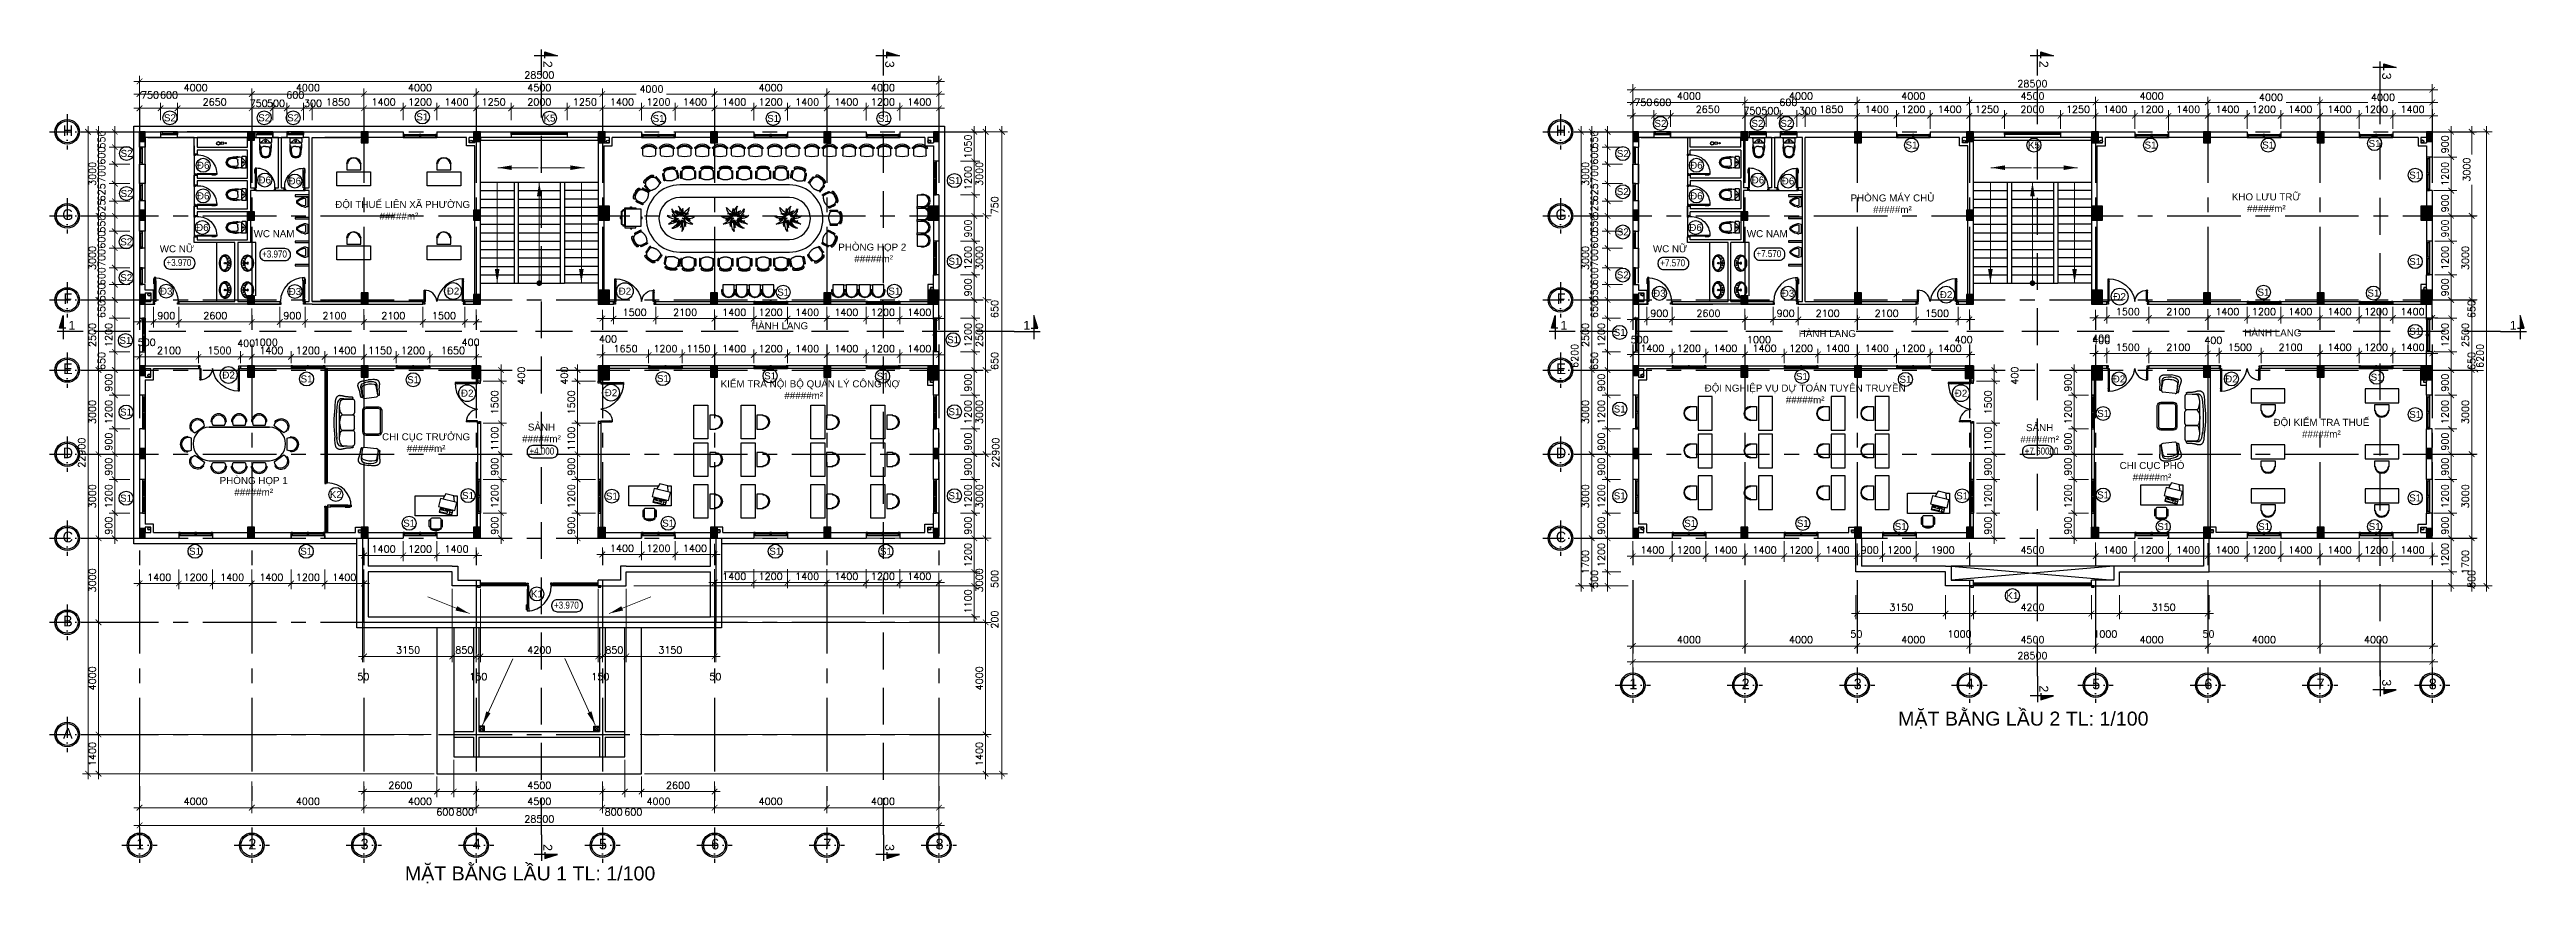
# Model space of a CAD drawing. Header units: inches. Extents: x 452443 to 881249, y 975131 to 1198310.
# Drawn here: x 623730 to 712036, y 1071120 to 1100872 of the extents above; entities that cross this region are included whole.
import ezdxf
from ezdxf.enums import TextEntityAlignment as Align

# ---------------------------------------------------------------- set-up
doc = ezdxf.new("R2010")
doc.units = ezdxf.units.IN
doc.header["$LTSCALE"] = 3.5
doc.header["$MEASUREMENT"] = 0
for name, pattern in [('ACAD_ISO10W100', [18, 12, -3, 0, -3]), ('CENTER', [2, 1.25, -0.25, 0.25, -0.25]), ('HIDDEN', [0.375, 0.25, -0.125])]:
    doc.linetypes.add(name, pattern=pattern)
for name, color, linetype in [('1-NETMANH', 1, 'Continuous'), ('2D-VAT DUNG', 33, 'Continuous'), ('cot', 1, 'Continuous'), ('CUA', 4, 'Continuous'), ('DOOR-84', 84, 'Continuous'), ('hatch', 4, 'Continuous'), ('hatch vl', 4, 'Continuous'), ('HATCH47', 47, 'Continuous'), ('kich thuoc', 3, 'Continuous'), ('NCUAMANH', 32, 'Continuous'), ('Net thay', 140, 'Continuous'), ('Netcat', 5, 'Continuous'), ('Netthay_126', 126, 'Continuous'), ('NOI THAT', 42, 'Continuous'), ('phong', 2, 'Continuous'), ('text', 3, 'Continuous'), ('TEXT2', 7, 'Continuous'), ('thuocdo', 3, 'Continuous'), ('TOILET', 35, 'Continuous'), ('Truc', 252, 'Continuous'), ('VISIONABLE-LINE126', 126, 'Continuous')]:
    doc.layers.add(name, color=color, linetype=linetype)
doc.styles.add('chu 1', font='VHELVEN0.TTF')
doc.styles.add('romand', font='romand.shx')
doc.styles.add('STYLE5', font='VAVON_.TTF')
doc.styles.add('THONG', font='VHELVCN0.TTF', dxfattribs={"height": 250})
doc.styles.add('VNI-HELVE', font='VHELVEN0.TTF')
doc.dimstyles.new('TL100', dxfattribs={"dimscale": 100, "dimtxt": 2.5, "dimasz": 2, "dimexe": 2, "dimexo": 1, "dimgap": 1, "dimtad": 1, "dimdec": 0, "dimzin": 0, "dimdsep": 46, "dimtxsty": 'romand', "dimblk": 'ARCHTICK', "dimcen": 2, "dimdle": 2, "dimclrd": 256, "dimclre": 256, "dimclrt": 7, "dimadec": 0, "dimazin": 0, "dimtfac": 0.004, "dimtdec": 0, "dimtmove": 2, "dimatfit": 3, "dimfxl": 1, "dimtolj": 1, "dimtzin": 0, "dimlwd": 20, "dimlwe": 20, "dimarcsym": 1})

msp = doc.modelspace()

# ---------------------------------------------------------------- texts
at = {"char_height": 250, "width": 407.041, "attachment_point": 5, "style": 'chu 1'}
for s, insert in [('S2', (628021, 1098434.3)), ('S2', (631383.8, 1098434.3)), ('S2', (632415.5, 1098434.3)), ('S1', (637021.4, 1098466.9)), ('K5', (641554.2, 1098423.3)), ('S1', (645444, 1098411.6)), ('S1', (649528, 1098411.6)), ('S1', (653474.9, 1098411.6)), ('S2', (681161, 1098234.3)), ('S2', (684619, 1098234.3)), ('S2', (685650.7, 1098234.3)), ('S1', (706620.7, 1097516)), ('S2', (626477.6, 1097164)), ('Ñ6', (629207.8, 1096740.9)), ('S2', (679818.4, 1097158.8)), ('Ñ6', (682443, 1096740.9)), ('S1', (690111.9, 1097460.8)), ('K5', (694478.4, 1097460.8)), ('S1', (698634, 1097460.8)), ('S1', (702828.6, 1097460.8)), ('Ñ6', (631402.3, 1096215.1)), ('Ñ6', (632475.4, 1096179.9)), ('S1', (655991.8, 1096195.7)), ('S2', (679818.4, 1095799.3)), ('Ñ6', (684637.5, 1096215.1)), ('Ñ6', (685710.6, 1096179.9)), ('S1', (708070.3, 1096387.3)), ('S2', (626477.6, 1095734.4)), ('Ñ6', (629207.8, 1095648.7)), ('Ñ6', (682443, 1095648.7)), ('S2', (626465.4, 1094007.7)), ('Ñ6', (629178.7, 1094521.7)), ('S2', (679818.4, 1094361.2)), ('Ñ6', (682414, 1094521.7)), ('S1', (655991.8, 1093313.5)), ('S1', (708070.3, 1093305.5)), ('S2', (626465.4, 1092732.5)), ('Ñ3', (627890.3, 1092249.4)), ('Ñ3', (632478.6, 1092237.7)), ('Ñ2', (638116, 1092254.5)), ('Ñ2', (644243.3, 1092250.6)), ('S1', (653849.2, 1092250.5)), ('S2', (679818.4, 1092826.6)), ('S1', (649885.2, 1092212.8)), ('Ñ3', (681125.5, 1092173.2)), ('Ñ3', (685709.8, 1092173.2)), ('Ñ2', (691345.4, 1092126.2)), ('Ñ2', (697534.2, 1092056.2)), ('S1', (702660.6, 1092211.8)), ('S1', (706580, 1092181.6)), ('S1', (626436.8, 1090491.8)), ('S1', (655944.9, 1090518.1)), ('S1', (679709.6, 1090778.8)), ('S1', (708070.3, 1090817.1)), ('Ñ2', (630113.8, 1089259.5)), ('S1', (632895.3, 1089117.8)), ('S1', (636694.9, 1089090.6)), ('S1', (645596.9, 1089133.3)), ('S1', (649420.4, 1089227.9)), ('S1', (653432.1, 1089214.1)), ('S1', (686205.6, 1089206.9)), ('S1', (689896.6, 1089104)), ('Ñ2', (697510.6, 1089119.3)), ('Ñ2', (701518.2, 1089119.5)), ('S1', (706694.8, 1089180.5)), ('S1', (626459, 1087935.7)), ('Ñ2', (638621.6, 1088614.2)), ('Ñ2', (643746.5, 1088628.9)), ('S1', (655991.8, 1087948.6)), ('S1', (679709.6, 1088044.8)), ('Ñ2', (691876.6, 1088610)), ('S1', (696945.4, 1087886.9)), ('S1', (708070.3, 1087849.3)), ('S1', (626459, 1084863.8)), ('K2', (633936.6, 1084999)), ('S1', (638650, 1084957.6)), ('S1', (643779, 1084936.7)), ('S1', (655991.8, 1084952.5)), ('S1', (679709.6, 1084945.8)), ('S1', (691921.7, 1084949.2)), ('S1', (696945.4, 1084977.5)), ('S1', (708070.3, 1084874.1)), ('S1', (636552.8, 1083970.3)), ('S1', (645785.7, 1083970.3)), ('S1', (682222.5, 1083966)), ('S1', (686236.8, 1083966)), ('S1', (689726.5, 1083850.6)), ('S1', (699089.1, 1083850.6)), ('S1', (702684, 1083850.6)), ('S1', (706624.9, 1083850.6)), ('S1', (628917.2, 1082970.3)), ('S1', (632881.9, 1082970.3)), ('S1', (649606, 1082970.3)), ('S1', (653549, 1082970.3)), ('K1', (641104, 1081449.2)), ('K1', (693709.8, 1081388.6))]:
    msp.add_mtext(s, dxfattribs=dict(at, insert=insert))
at = {"layer": 'text', "linetype": 'Continuous', "style": 'STYLE5'}
for s, p in [('H', (624383.4, 1097789.8)), ('H', (677618.6, 1097789.8)), ('G', (624383.4, 1094789.8)), ('G', (677618.6, 1094789.8)), ('F', (624383.4, 1091789.8)), ('F', (677618.6, 1091789.8)), ('E', (624383.4, 1089289.8)), ('E', (677618.6, 1089289.8)), ('D', (624383.4, 1086289.8)), ('D', (677618.6, 1086289.8)), ('C', (624383.4, 1083289.8)), ('C', (677618.6, 1083289.8)), ('B', (624383.4, 1080289.8)), ('1', (680196.8, 1078049)), ('2', (684196.8, 1078049)), ('3', (688196.8, 1078049)), ('4', (692196.8, 1078049)), ('5', (696696.8, 1078049)), ('6', (700696.8, 1078049)), ('7', (704696.8, 1078049)), ('8', (708696.8, 1078049)), ('A', (624383.4, 1076289.8)), ('1', (626961.6, 1072336.2)), ('2', (630961.6, 1072336.2)), ('3', (634961.6, 1072336.2)), ('4', (638961.6, 1072336.2)), ('5', (643461.6, 1072336.2)), ('6', (647461.6, 1072336.2)), ('7', (651461.6, 1072336.2)), ('8', (655461.6, 1072336.2))]:
    msp.add_text(s, height=382.5, dxfattribs=at).set_placement(p, align=Align.CENTER)
at = {"layer": 'TEXT2', "style": 'VNI-HELVE'}
for s, width, insert, char_height, attachment_point in [('{\\W2.737;\\C7; \\W1;ÑOÄI THUEÁ LIEÂN XAÕ PHÖÔØNG\\P#####m²}', 5465.013, (636187.2, 1095469.5), 250, 2), ('{\\C7;PHOØNG MAÙY CHUÛ\\P#####m²}', 4082.238, (689431.8, 1095701.3), 250, 2), ('{\\C7;KHO LÖU TRÖÕ\\P#####m²}', 4203.104, (702761.8, 1095739.7), 250, 2), ('{\\fArial|b0|i0|c0|p34;\\C7;WC \\fVNI-Helve|b0|i0|c0|p2;NAM}', 4203.104, (632462.4, 1094426.9), 250, 3), ('{\\fArial|b0|i0|c0|p34;\\C7;WC \\fVNI-Helve|b0|i0|c0|p2;NAM}', 4203.104, (685697.6, 1094426.9), 250, 3), ('{\\fArial|b0|i0|c0|p34;\\W7.6718;\\C7;  \\W1;WC \\fVNI-Helve|b0|i0|c0|p2;N\\fArial|b0|i0|c0|p34;Ữ}', 4203.104, (626170.3, 1093888.1), 250, 1), ('{\\C7;PHOØNG HOÏP 2\\P #####m²}', 4203.104, (653063, 1093947.9), 250, 2), ('{\\fArial|b0|i0|c0|p34;\\W7.6718;\\C7;  \\W1;WC \\fVNI-Helve|b0|i0|c0|p2;N\\fArial|b0|i0|c0|p34;Ữ}', 4203.104, (679405.5, 1093888.1), 250, 1), ('{\\W5.161;\\C7;  \\W1;HAØNH LANG}', 4203.104, (647738.8, 1091141.4), 250, 1), ('{\\W5.161;\\C7;  \\W1;HAØNH LANG}', 4203.104, (685091.9, 1090862.8), 250, 1), ('{\\W5.161;\\C7;  \\W1;HAØNH LANG}', 4203.104, (700974, 1090888.9), 250, 1), ('{\\W4.831;\\C7; \\W1;KIEÅM TRA NOÄI BOÄ QUAÛN LYÙ COÂNG NÔÏ\\P#####m²}', 7505.035, (650618.1, 1089069.7), 250, 2), ('{\\C7;ÑOÄI NGHIEÄP VUÏ DÖÏ TOAÙN TUYEÂN TRUYEÀN\\P#####m²}', 8009.558, (686320.4, 1088916.8), 250, 2), ('{\\C7;CHI CUÏC TRÖÔÛNG\\P#####m²}', 4203.104, (637155.5, 1087180.4), 250, 2), ('{\\C7;SAÛNH\\P#####m²}', 4203.104, (641268.6, 1087526.7), 250, 2), ('{\\C7;SAÛNH\\P#####m²}', 4203.104, (694680, 1087507), 250, 2), ('{\\C7;ÑOÄI KIEÅM TRA THUEÁ\\P#####m²}', 4082.238, (704725.2, 1087696.4), 250, 2), ('{\\C7;CHI CUÏC PHOÙ\\P#####m²}', 4203.104, (698686.8, 1086156.4), 250, 2), ('{\\C7;PHOØNG HOÏP 1\\P#####m²}', 4203.104, (631008.7, 1085620.9), 250, 2), ('{\\C7;MAËT BAÈNG LAÀU 2 TL: 1/100}', 10186.878, (689634.9, 1077251), 500, 1), ('{\\C7;MAËT BAÈNG LAÀU 1 TL: 1/100}', 16977.87, (636399.7, 1071730), 500, 1)]:
    msp.add_mtext_dynamic_manual_height_columns(s, width=width, gutter_width=1000, heights=[0], dxfattribs=dict(at, insert=insert, char_height=char_height, attachment_point=attachment_point))

# ---------------------------------------------------------------- blocks, each defined once
blk = doc.blocks.new('truc tron')
at = {"layer": 'DOOR-84', "linetype": 'ACAD_ISO10W100', "ltscale": 20}
for p, q in [((710, 0), (-710, 0)), ((0, -710), (0, 710))]:
    blk.add_line(p, q, dxfattribs=at)
at = {"layer": 'DOOR-84', "linetype": 'Continuous'}
blk.add_circle((0, 0), 492, dxfattribs=at)
at = {"layer": 'NOI THAT', "linetype": 'Continuous'}
blk.add_circle((0, 0), 437, dxfattribs=at)
blk = doc.blocks.new('CS-1200')
for p, q in [((0, 100), (1200, 100)), ((0, 0), (1200, 0)), ((575, 60), (50, 60)), ((575, 40), (50, 40)), ((1150, 60), (625, 60)), ((1150, 40), (625, 40))]:
    blk.add_line(p, q)
at = {"ltscale": 5}
for points in [[(0, 0), (50, 0), (50, 100), (0, 100)], [(575, 0), (625, 0), (625, 100), (575, 100)], [(1150, 0), (1200, 0), (1200, 100), (1150, 100)]]:
    blk.add_lwpolyline(points, close=True, dxfattribs=at)
blk = doc.blocks.new('ban12c el1200x3300')
for points in [[(-1293, 1835), (-1266, 1855, 1), (-1709, 1529), (-1682, 1548)], [(-492, 1864), (-459, 1864, 1), (-1009, 1864), (-975, 1864)], [(242, 1864), (275, 1864, 1), (-275, 1864), (-242, 1864)], [(954, 1864), (988, 1864, 1), (438, 1864), (471, 1864)], [(1301, 1835), (1274, 1855, -1), (1717, 1529), (1690, 1548)], [(-1828, 1295), (-1828, 1329, 1), (-1828, 779), (-1828, 812)], [(-1067, 1666, 0.964167), (-1067, 466), (1076, 466, 0.964167), (1076, 1666), (-1067, 1666), (1076, 1666)], [(1836, 1295), (1836, 1329, -1), (1836, 779), (1836, 812)], [(-1293, 297), (-1266, 277, -1), (-1709, 603), (-1682, 583)], [(-492, 275), (-459, 275, -1), (-1009, 275), (-975, 275)], [(242, 275), (275, 275, -1), (-275, 275), (-242, 275)], [(954, 275), (988, 275, -1), (438, 275), (471, 275)], [(1301, 297), (1274, 277, 1), (1717, 603), (1690, 583)]]:
    blk.add_lwpolyline(points, format="xyb")
for points in [[(-1240, 1713, 1.696071), (-1581, 1462)], [(-522, 1734, 1.696071), (-945, 1734)], [(212, 1734, 1.696071), (-212, 1734)], [(924, 1734, 1.696071), (501, 1734)], [(1248, 1713, -1.696071), (1589, 1462)], [(-1698, 1266, 1.696071), (-1698, 842)], [(1706, 1266, -1.696071), (1706, 842)], [(-1240, 419, -1.696071), (-1581, 670)], [(-522, 405, -1.696071), (-945, 405)], [(212, 405, -1.696071), (-212, 405)], [(924, 405, -1.696071), (501, 405)], [(1248, 419, 1.696071), (1589, 670)]]:
    blk.add_lwpolyline(points, format="xyb", close=True)
blk = doc.blocks.new('ban26c oval2400x6300')
for p, q in [((-4063, 1004, 60), (-3972, 1056, 60)), ((-4063, 1002, 60), (-4063, 548, 60)), ((-4028, 1002, 60), (-4063, 1002, 60)), ((-4030, 1003, 60), (-3937, 1056, 60)), ((-4028, 548, 60), (-4028, 1002, 60)), ((-3984, 1077, 60), (-3913, 1077, 60)), ((-3984, 1049, 60), (-3984, 1077, 60)), ((-3972, 1056, 60), (-3937, 1056, 60)), ((-3937, 1056, 60), (-3937, 496, 60)), ((-3927, 1077, 60), (-3927, 1137, 60)), ((-3927, 1137, 60), (-3531, 1137, 60)), ((-3913, 1078, 60), (-3913, 475, 60)), ((-3343, 1078, 60), (-3913, 1078, 60)), ((-3728, 1165, 60), (-3685, 1165, 60)), ((-3728, 1137, 60), (-3728, 1165, 60)), ((-3685, 1165, 60), (-3685, 1137, 60)), ((-3531, 1137, 60), (-3531, 1078, 60)), ((-3343, 475, 60), (-3343, 1078, 60)), ((-4094, 797, 60), (-4094, 750, 60)), ((-4064, 797, 60), (-4094, 797, 60)), ((-4094, 750, 60), (-4064, 750, 60)), ((-4063, 549, 60), (-3972, 496, 60)), ((-4063, 548, 60), (-4028, 548, 60)), ((-3937, 496, 60), (-4029, 548, 60)), ((-3984, 475, 60), (-3984, 502, 60)), ((-3914, 475, 60), (-3984, 475, 60)), ((-3972, 496, 60), (-3937, 496, 60)), ((-3927, 475, 60), (-3927, 415, 60)), ((-3927, 415, 60), (-3531, 415, 60)), ((-3913, 475, 60), (-3343, 475, 60)), ((-3726, 414, 60), (-3726, 386, 60)), ((-3726, 386, 60), (-3683, 386, 60)), ((-3683, 386, 60), (-3683, 414, 60)), ((-3531, 415, 60), (-3531, 475, 60)), ((-3313, 797, 60), (-3343, 797, 60)), ((-3343, 750, 60), (-3313, 750, 60)), ((-3313, 750, 60), (-3313, 797, 60)), ((-3209, -582, 60), (-3208, -575, 60)), ((-3209, -590, 60), (-3209, -582, 60)), ((-3207, -599, 60), (-3209, -590, 60)), ((-3208, -575, 60), (-3206, -569, 60)), ((-3205, -608, 60), (-3207, -599, 60)), ((-3206, -569, 60), (-3203, -564, 60)), ((-3200, -618, 60), (-3205, -608, 60)), ((-3203, -564, 60), (-3199, -559, 60)), ((-3194, -629, 60), (-3200, -618, 60)), ((-3199, -559, 60), (-3195, -555, 60)), ((-3195, -555, 60), (-3191, -553, 60)), ((-3187, -641, 60), (-3194, -629, 60)), ((-3191, -553, 60), (-3186, -552, 60)), ((-3177, -653, 60), (-3187, -641, 60)), ((-3186, -552, 60), (-3181, -552, 60)), ((-3181, -552, 60), (-3176, -554, 60)), ((-3179, -446, 60), (-3180, -450, 60)), ((-3180, -450, 60), (-3180, -452, 60)), ((-3180, -452, 60), (-3180, -455, 60)), ((-3180, -455, 60), (-3179, -456, 60)), ((-3176, -440, 60), (-3179, -446, 60)), ((-3179, -456, 60), (-3178, -458, 60)), ((-3178, -458, 60), (-3176, -459, 60)), ((-3166, -667, 60), (-3177, -653, 60)), ((-3172, -433, 60), (-3176, -440, 60)), ((-3176, -459, 60), (-3175, -461, 60)), ((-3176, -554, 60), (-3172, -558, 60)), ((-3175, -461, 60), (-3173, -462, 60)), ((-3173, -462, 60), (-3171, -463, 60)), ((-3166, -424, 60), (-3172, -433, 60)), ((-3172, -558, 60), (-3168, -564, 60)), ((-3171, -463, 60), (-3169, -465, 60)), ((-3169, -465, 60), (-3168, -465, 60)), ((-3168, -465, 60), (-3166, -466, 60)), ((-3168, -564, 60), (-3165, -572, 60)), ((-3158, -412, 60), (-3166, -424, 60)), ((-3166, -466, 60), (-3164, -467, 60)), ((-3154, -680, 60), (-3166, -667, 60)), ((-3165, -572, 60), (-3161, -581, 60)), ((-3164, -467, 60), (-3162, -467, 60)), ((-3162, -467, 60), (-3159, -465, 60)), ((-3161, -581, 60), (-3158, -591, 60)), ((-3159, -465, 60), (-3155, -463, 60)), ((-3148, -397, 60), (-3158, -412, 60)), ((-3158, -591, 60), (-3154, -601, 60)), ((-3155, -463, 60), (-3151, -459, 60)), ((-3154, -601, 60), (-3150, -612, 60)), ((-3140, -694, 60), (-3154, -680, 60)), ((-3151, -459, 60), (-3145, -453, 60)), ((-3150, -612, 60), (-3146, -623, 60)), ((-3136, -380, 60), (-3148, -397, 60)), ((-3146, -623, 60), (-3140, -634, 60)), ((-3145, -453, 60), (-3138, -445, 60)), ((-3145, -506, 60), (-3143, -492, 60)), ((-3145, -521, 60), (-3145, -506, 60)), ((-3145, -536, 60), (-3145, -521, 60)), ((-3143, -551, 60), (-3145, -536, 60)), ((-3143, -492, 60), (-3140, -478, 60)), ((-3140, -566, 60), (-3143, -551, 60)), ((-3140, -478, 60), (-3136, -466, 60)), ((-3137, -581, 60), (-3140, -566, 60)), ((-3140, -634, 60), (-3134, -644, 60)), ((-3125, -708, 60), (-3140, -694, 60)), ((-3138, -445, 60), (-3129, -433, 60)), ((-3132, -595, 60), (-3137, -581, 60)), ((-3122, -362, 60), (-3136, -380, 60)), ((-3136, -466, 60), (-3131, -454, 60)), ((-3134, -644, 60), (-3126, -653, 60)), ((-3126, -608, 60), (-3132, -595, 60)), ((-3131, -454, 60), (-3125, -444, 60)), ((-3129, -433, 60), (-3117, -419, 60)), ((-3119, -620, 60), (-3126, -608, 60)), ((-3126, -653, 60), (-3119, -662, 60)), ((-3125, -444, 60), (-3119, -434, 60)), ((-3110, -723, 60), (-3125, -708, 60)), ((-3108, -343, 60), (-3122, -362, 60)), ((-3119, -434, 60), (-3113, -424, 60)), ((-3112, -631, 60), (-3119, -620, 60)), ((-3119, -662, 60), (-3110, -670, 60)), ((-3117, -419, 60), (-3105, -403, 60)), ((-3113, -424, 60), (-3107, -416, 60)), ((-3104, -640, 60), (-3112, -631, 60)), ((-3110, -670, 60), (-3102, -677, 60)), ((-3093, -736, 60), (-3110, -723, 60)), ((-3094, -324, 60), (-3108, -343, 60)), ((-3107, -416, 60), (-3101, -408, 60)), ((-3105, -403, 60), (-3091, -385, 60)), ((-3096, -649, 60), (-3104, -640, 60)), ((-3102, -677, 60), (-3094, -684, 60)), ((-3101, -408, 60), (-3096, -401, 60)), ((-3096, -401, 60), (-3091, -394, 60)), ((-3087, -657, 60), (-3096, -649, 60)), ((-3080, -306, 60), (-3094, -324, 60)), ((-3094, -684, 60), (-3085, -691, 60)), ((-3076, -750, 60), (-3093, -736, 60)), ((-3091, -385, 60), (-3077, -366, 60)), ((-3091, -394, 60), (-3086, -388, 60)), ((-3079, -664, 60), (-3087, -657, 60)), ((-3086, -388, 60), (-3081, -381, 60)), ((-3085, -691, 60), (-3078, -696, 60)), ((-3081, -381, 60), (-3076, -374, 60)), ((-3068, -289, 60), (-3080, -306, 60)), ((-3070, -670, 60), (-3079, -664, 60)), ((-3078, -696, 60), (-3070, -702, 60)), ((-3077, -366, 60), (-3063, -347, 60)), ((-3076, -374, 60), (-3071, -367, 60)), ((-3058, -762, 60), (-3076, -750, 60)), ((-3071, -367, 60), (-3065, -360, 60)), ((-3063, -676, 60), (-3070, -670, 60)), ((-3070, -702, 60), (-3064, -707, 60)), ((-3056, -275, 60), (-3068, -289, 60)), ((-3065, -360, 60), (-3059, -351, 60)), ((-3064, -707, 60), (-3057, -712, 60)), ((-3063, -347, 60), (-3049, -329, 60)), ((-3055, -682, 60), (-3063, -676, 60)), ((-3059, -351, 60), (-3052, -342, 60)), ((-3040, -775, 60), (-3058, -762, 60)), ((-3057, -712, 60), (-3051, -716, 60)), ((-3047, -264, 60), (-3056, -275, 60)), ((-3049, -687, 60), (-3055, -682, 60)), ((-3052, -342, 60), (-3045, -332, 60)), ((-3051, -716, 60), (-3045, -721, 60)), ((-3049, -329, 60), (-3037, -312, 60)), ((-3042, -692, 60), (-3049, -687, 60)), ((-3040, -256, 60), (-3047, -264, 60)), ((-3045, -332, 60), (-3036, -323, 60)), ((-3045, -721, 60), (-3038, -726, 60)), ((-3036, -696, 60), (-3042, -692, 60)), ((-3034, -250, 60), (-3040, -256, 60)), ((-3022, -786, 60), (-3040, -775, 60)), ((-3038, -726, 60), (-3031, -731, 60)), ((-3037, -312, 60), (-3027, -297, 60)), ((-3036, -323, 60), (-3028, -313, 60)), ((-3030, -701, 60), (-3036, -696, 60)), ((-3029, -246, 60), (-3034, -250, 60)), ((-3031, -731, 60), (-3024, -736, 60)), ((-3023, -706, 60), (-3030, -701, 60)), ((-3026, -243, 60), (-3029, -246, 60)), ((-3028, -313, 60), (-3019, -304, 60)), ((-3027, -297, 60), (-3019, -285, 60)), ((-3023, -242, 60), (-3026, -243, 60)), ((-3024, -736, 60), (-3016, -742, 60)), ((-3021, -242, 60), (-3023, -242, 60)), ((-3016, -711, 60), (-3023, -706, 60)), ((-3004, -796, 60), (-3022, -786, 60)), ((-3019, -243, 60), (-3021, -242, 60)), ((-3017, -243, 60), (-3019, -243, 60)), ((-3019, -285, 60), (-3013, -276, 60)), ((-3019, -304, 60), (-3009, -296, 60)), ((-3016, -244, 60), (-3017, -243, 60)), ((-3014, -245, 60), (-3016, -244, 60)), ((-3009, -716, 60), (-3016, -711, 60)), ((-3016, -742, 60), (-3008, -748, 60)), ((-3012, -247, 60), (-3014, -245, 60)), ((-3013, -276, 60), (-3009, -269, 60)), ((-3010, -248, 60), (-3012, -247, 60)), ((-3009, -249, 60), (-3010, -248, 60)), ((-3007, -251, 60), (-3009, -249, 60)), ((-3009, -269, 60), (-3006, -263, 60)), ((-3009, -296, 60), (-2999, -289, 60)), ((-3001, -722, 60), (-3009, -716, 60)), ((-3008, -748, 60), (-2999, -754, 60)), ((-3006, -253, 60), (-3007, -251, 60)), ((-3005, -254, 60), (-3006, -253, 60)), ((-3006, -263, 60), (-3005, -259, 60)), ((-3005, -256, 60), (-3005, -254, 60)), ((-3005, -259, 60), (-3005, -256, 60)), ((-2987, -805, 60), (-3004, -796, 60)), ((-2993, -728, 60), (-3001, -722, 60)), ((-2999, -289, 60), (-2988, -285, 60)), ((-2999, -754, 60), (-2989, -760, 60)), ((-2984, -734, 60), (-2993, -728, 60)), ((-2989, -760, 60), (-2979, -766, 60)), ((-2988, -285, 60), (-2978, -282, 60)), ((-2970, -813, 60), (-2987, -805, 60)), ((-2974, -740, 60), (-2984, -734, 60)), ((-2979, -766, 60), (-2969, -771, 60)), ((-2978, -282, 60), (-2967, -281, 60)), ((-2963, -746, 60), (-2974, -740, 60)), ((-2954, -820, 60), (-2970, -813, 60)), ((-2969, -771, 60), (-2958, -775, 60)), ((-2967, -281, 60), (-2955, -282, 60)), ((-2951, -751, 60), (-2963, -746, 60)), ((-2958, -775, 60), (-2947, -779, 60)), ((-2955, -282, 60), (-2944, -284, 60)), ((-2940, -825, 60), (-2954, -820, 60)), ((-2939, -755, 60), (-2951, -751, 60)), ((-2947, -779, 60), (-2935, -781, 60)), ((-2944, -284, 60), (-2933, -287, 60)), ((-2926, -829, 60), (-2940, -825, 60)), ((-2926, -758, 60), (-2939, -755, 60)), ((-2935, -781, 60), (-2923, -782, 60)), ((-2933, -287, 60), (-2922, -290, 60)), ((-2912, -760, 60), (-2926, -758, 60)), ((-2914, -832, 60), (-2926, -829, 60)), ((-2923, -782, 60), (-2911, -783, 60)), ((-2922, -290, 60), (-2911, -294, 60)), ((-2903, -833, 60), (-2914, -832, 60)), ((-2897, -760, 60), (-2912, -760, 60)), ((-2911, -294, 60), (-2900, -299, 60)), ((-2911, -783, 60), (-2900, -783, 60)), ((-2894, -833, 60), (-2903, -833, 60)), ((-2900, -299, 60), (-2889, -302, 60)), ((-2900, -783, 60), (-2890, -784, 60)), ((-2881, -760, 60), (-2897, -760, 60)), ((-2885, -832, 60), (-2894, -833, 60)), ((-2890, -784, 60), (-2880, -784, 60)), ((-2889, -302, 60), (-2879, -306, 60)), ((-2878, -830, 60), (-2885, -832, 60)), ((-2866, -758, 60), (-2881, -760, 60)), ((-2880, -784, 60), (-2872, -786, 60)), ((-2879, -306, 60), (-2869, -310, 60)), ((-2871, -827, 60), (-2878, -830, 60)), ((-2872, -786, 60), (-2865, -788, 60)), ((-2866, -823, 60), (-2871, -827, 60)), ((-2869, -310, 60), (-2859, -314, 60)), ((-2851, -755, 60), (-2866, -758, 60)), ((-2861, -819, 60), (-2866, -823, 60)), ((-2865, -788, 60), (-2860, -791, 60)), ((-2858, -814, 60), (-2861, -819, 60)), ((-2860, -791, 60), (-2856, -795, 60)), ((-2859, -314, 60), (-2850, -318, 60)), ((-2855, -809, 60), (-2858, -814, 60)), ((-2856, -795, 60), (-2855, -799, 60)), ((-2855, -799, 60), (-2854, -804, 60)), ((-2854, -804, 60), (-2855, -809, 60)), ((-2836, -751, 60), (-2851, -755, 60)), ((-2850, -318, 60), (-2840, -322, 60)), ((-2840, -322, 60), (-2830, -327, 60)), ((-2822, -747, 60), (-2836, -751, 60)), ((-2830, -327, 60), (-2821, -332, 60)), ((-2809, -741, 60), (-2822, -747, 60)), ((-2821, -332, 60), (-2811, -337, 60)), ((-2811, -337, 60), (-2801, -343, 60)), ((-2797, -734, 60), (-2809, -741, 60)), ((-2801, -343, 60), (-2792, -350, 60)), ((-2786, -727, 60), (-2797, -734, 60)), ((-2792, -350, 60), (-2782, -357, 60)), ((-2777, -719, 60), (-2786, -727, 60)), ((-2782, -357, 60), (-2773, -364, 60)), ((-2768, -710, 60), (-2777, -719, 60)), ((-2773, -364, 60), (-2764, -371, 60)), ((-2760, -702, 60), (-2768, -710, 60)), ((-2764, -371, 60), (-2755, -379, 60)), ((-2753, -693, 60), (-2760, -702, 60)), ((-2755, -379, 60), (-2747, -387, 60)), ((-2747, -685, 60), (-2753, -693, 60)), ((-2747, -387, 60), (-2740, -394, 60)), ((-2741, -677, 60), (-2747, -685, 60)), ((-2735, -670, 60), (-2741, -677, 60)), ((-2740, -394, 60), (-2733, -402, 60)), ((-2730, -663, 60), (-2735, -670, 60)), ((-2733, -402, 60), (-2726, -410, 60)), ((-2725, -657, 60), (-2730, -663, 60)), ((-2726, -410, 60), (-2719, -419, 60)), ((-2721, -650, 60), (-2725, -657, 60)), ((-2716, -644, 60), (-2721, -650, 60)), ((-2719, -419, 60), (-2713, -427, 60)), ((-2710, -637, 60), (-2716, -644, 60)), ((-2713, -427, 60), (-2706, -435, 60)), ((-2705, -629, 60), (-2710, -637, 60)), ((-2706, -435, 60), (-2700, -444, 60)), ((-2698, -621, 60), (-2705, -629, 60)), ((-2700, -444, 60), (-2693, -453, 60)), ((-2692, -611, 60), (-2698, -621, 60)), ((-2693, -453, 60), (-2686, -462, 60)), ((-2684, -601, 60), (-2692, -611, 60)), ((-2686, -462, 60), (-2679, -472, 60)), ((-2677, -591, 60), (-2684, -601, 60)), ((-2679, -472, 60), (-2672, -481, 60)), ((-2671, -580, 60), (-2677, -591, 60)), ((-2672, -481, 60), (-2666, -491, 60)), ((-2665, -568, 60), (-2671, -580, 60)), ((-2666, -491, 60), (-2661, -502, 60)), ((-2660, -557, 60), (-2665, -568, 60)), ((-2661, -502, 60), (-2657, -512, 60)), ((-2656, -545, 60), (-2660, -557, 60)), ((-2657, -512, 60), (-2655, -523, 60)), ((-2654, -534, 60), (-2656, -545, 60)), ((-2655, -523, 60), (-2654, -534, 60))]:
    blk.add_line(p, q)
for points in [[(-3471, 1755), (-3480, 1747), (-3487, 1738), (-3494, 1729), (-3501, 1719), (-3506, 1709), (-3511, 1700), (-3516, 1690), (-3520, 1682), (-3524, 1673), (-3528, 1666), (-3531, 1659), (-3535, 1651), (-3538, 1644), (-3541, 1637), (-3545, 1630), (-3549, 1621), (-3553, 1613), (-3557, 1603), (-3562, 1593), (-3566, 1583), (-3569, 1572), (-3572, 1560), (-3574, 1549), (-3575, 1537), (-3575, 1525), (-3574, 1513), (-3573, 1502), (-3571, 1491), (-3569, 1480), (-3568, 1471), (-3568, 1462), (-3568, 1455), (-3570, 1450), (-3573, 1446), (-3578, 1443), (-3582, 1442), (-3588, 1442), (-3593, 1443), (-3598, 1445), (-3604, 1449), (-3608, 1454), (-3612, 1459), (-3616, 1466), (-3619, 1475), (-3620, 1484), (-3621, 1495), (-3621, 1507), (-3620, 1521), (-3617, 1537), (-3614, 1554), (-3609, 1572), (-3604, 1590), (-3597, 1610), (-3590, 1630), (-3581, 1650), (-3572, 1669), (-3562, 1689), (-3552, 1708), (-3541, 1726), (-3530, 1744), (-3519, 1760), (-3508, 1775), (-3497, 1788), (-3487, 1800), (-3477, 1809), (-3467, 1817), (-3458, 1823), (-3450, 1828), (-3442, 1831), (-3434, 1833), (-3427, 1833), (-3420, 1832), (-3414, 1831), (-3409, 1828), (-3405, 1824), (-3401, 1820), (-3399, 1816), (-3399, 1811), (-3400, 1806), (-3403, 1801), (-3408, 1796), (-3415, 1791), (-3423, 1786), (-3432, 1781), (-3442, 1775), (-3452, 1769), (-3462, 1763)], [(-3113, 1501), (-3116, 1490), (-3120, 1479), (-3125, 1469), (-3130, 1458), (-3135, 1447), (-3140, 1437), (-3146, 1427), (-3152, 1418), (-3158, 1409), (-3165, 1400), (-3171, 1392), (-3178, 1384), (-3185, 1376), (-3192, 1368), (-3199, 1360), (-3207, 1352), (-3214, 1343), (-3222, 1334), (-3230, 1326), (-3239, 1318), (-3248, 1311), (-3258, 1305), (-3268, 1301), (-3279, 1298), (-3290, 1298), (-3302, 1299), (-3314, 1301), (-3327, 1305), (-3339, 1310), (-3351, 1314), (-3362, 1320), (-3372, 1325), (-3382, 1329), (-3390, 1333), (-3398, 1337), (-3406, 1340), (-3413, 1344), (-3420, 1347), (-3428, 1351), (-3436, 1355), (-3445, 1359), (-3454, 1364), (-3464, 1369), (-3474, 1375), (-3484, 1382), (-3493, 1390), (-3503, 1399), (-3512, 1410), (-3520, 1421), (-3527, 1434), (-3534, 1448), (-3540, 1462), (-3544, 1477), (-3548, 1492), (-3550, 1506), (-3551, 1521), (-3550, 1534), (-3549, 1547), (-3546, 1560), (-3543, 1571), (-3539, 1582), (-3535, 1592), (-3531, 1602), (-3526, 1611), (-3523, 1619), (-3519, 1626), (-3515, 1634), (-3512, 1641), (-3509, 1648), (-3505, 1655), (-3502, 1663), (-3498, 1671), (-3493, 1680), (-3489, 1689), (-3483, 1699), (-3477, 1708), (-3470, 1718), (-3463, 1728), (-3453, 1737), (-3443, 1746), (-3431, 1755), (-3419, 1762), (-3405, 1769), (-3390, 1774), (-3376, 1779), (-3361, 1782), (-3346, 1785), (-3332, 1786), (-3318, 1785), (-3305, 1784), (-3293, 1781), (-3282, 1778), (-3271, 1774), (-3260, 1770), (-3251, 1765), (-3242, 1761), (-3234, 1757), (-3226, 1754), (-3219, 1750), (-3212, 1746), (-3204, 1743), (-3196, 1739), (-3188, 1735), (-3178, 1731), (-3168, 1726), (-3157, 1720), (-3146, 1714), (-3134, 1707), (-3124, 1700), (-3114, 1692), (-3106, 1683), (-3099, 1674), (-3094, 1664), (-3091, 1654), (-3090, 1642), (-3089, 1631), (-3090, 1619), (-3092, 1608), (-3093, 1596), (-3095, 1585), (-3097, 1574), (-3099, 1563), (-3101, 1552), (-3103, 1542), (-3105, 1532), (-3107, 1521), (-3110, 1511)], [(-3119, 1710), (-3106, 1704), (-3095, 1700), (-3087, 1697), (-3081, 1696), (-3077, 1695), (-3074, 1696), (-3072, 1696), (-3071, 1698), (-3070, 1699), (-3068, 1701), (-3067, 1703), (-3066, 1705), (-3065, 1707), (-3065, 1709), (-3064, 1711), (-3064, 1713), (-3064, 1715), (-3064, 1717), (-3066, 1719), (-3069, 1722), (-3074, 1726), (-3081, 1730), (-3090, 1736), (-3103, 1743), (-3119, 1751), (-3138, 1760), (-3158, 1770), (-3179, 1780), (-3201, 1791), (-3221, 1800), (-3240, 1809), (-3256, 1816), (-3270, 1822), (-3280, 1826), (-3288, 1828), (-3294, 1830), (-3298, 1830), (-3301, 1830), (-3303, 1829), (-3304, 1828), (-3306, 1826), (-3307, 1825), (-3308, 1823), (-3309, 1821), (-3310, 1819), (-3311, 1817), (-3311, 1815), (-3312, 1813), (-3312, 1811), (-3311, 1809), (-3310, 1806), (-3307, 1803), (-3302, 1800), (-3295, 1795), (-3285, 1790), (-3272, 1783), (-3256, 1775), (-3238, 1765), (-3217, 1755), (-3196, 1745), (-3175, 1735), (-3154, 1725), (-3135, 1717)], [(-2994, 2246), (-3005, 2243), (-3016, 2238), (-3026, 2233), (-3036, 2227), (-3045, 2221), (-3054, 2214), (-3062, 2208), (-3070, 2202), (-3077, 2196), (-3084, 2191), (-3090, 2186), (-3096, 2181), (-3102, 2177), (-3109, 2172), (-3115, 2166), (-3122, 2161), (-3130, 2155), (-3138, 2148), (-3146, 2141), (-3155, 2134), (-3163, 2125), (-3170, 2116), (-3177, 2107), (-3184, 2097), (-3189, 2086), (-3193, 2075), (-3197, 2064), (-3200, 2053), (-3203, 2043), (-3206, 2034), (-3210, 2026), (-3213, 2020), (-3218, 2016), (-3222, 2014), (-3227, 2013), (-3232, 2014), (-3237, 2017), (-3241, 2020), (-3245, 2025), (-3248, 2030), (-3250, 2037), (-3251, 2044), (-3251, 2051), (-3250, 2060), (-3247, 2069), (-3243, 2080), (-3238, 2091), (-3230, 2102), (-3221, 2115), (-3211, 2129), (-3199, 2143), (-3185, 2157), (-3171, 2172), (-3155, 2186), (-3139, 2200), (-3122, 2214), (-3105, 2227), (-3087, 2240), (-3069, 2252), (-3052, 2262), (-3035, 2272), (-3018, 2280), (-3003, 2287), (-2988, 2293), (-2975, 2297), (-2963, 2300), (-2952, 2302), (-2942, 2302), (-2933, 2301), (-2926, 2300), (-2919, 2297), (-2914, 2293), (-2909, 2289), (-2906, 2284), (-2903, 2279), (-2902, 2274), (-2902, 2269), (-2904, 2264), (-2907, 2261), (-2912, 2257), (-2919, 2255), (-2927, 2254), (-2937, 2253), (-2947, 2252), (-2959, 2252), (-2970, 2251), (-2982, 2249)], [(-3062, 1763), (-3054, 1751), (-3047, 1742), (-3043, 1735), (-3040, 1730), (-3039, 1726), (-3039, 1723), (-3039, 1721), (-3040, 1719), (-3041, 1717), (-3042, 1716), (-3044, 1714), (-3046, 1713), (-3047, 1712), (-3049, 1710), (-3051, 1709), (-3053, 1709), (-3055, 1708), (-3057, 1708), (-3060, 1709), (-3063, 1712), (-3068, 1715), (-3074, 1721), (-3081, 1730), (-3091, 1740), (-3102, 1754), (-3115, 1770), (-3130, 1788), (-3144, 1806), (-3159, 1825), (-3173, 1843), (-3185, 1860), (-3196, 1874), (-3204, 1886), (-3210, 1895), (-3215, 1902), (-3218, 1908), (-3219, 1912), (-3219, 1914), (-3219, 1917), (-3218, 1918), (-3217, 1920), (-3215, 1921), (-3214, 1923), (-3212, 1924), (-3210, 1926), (-3209, 1927), (-3207, 1928), (-3205, 1929), (-3203, 1929), (-3201, 1929), (-3198, 1928), (-3195, 1926), (-3190, 1922), (-3184, 1916), (-3177, 1908), (-3167, 1897), (-3156, 1883), (-3142, 1867), (-3128, 1849), (-3114, 1831), (-3099, 1812), (-3085, 1794), (-3073, 1778)], [(-2785, 1859), (-2792, 1851), (-2801, 1844), (-2810, 1836), (-2819, 1829), (-2828, 1822), (-2837, 1815), (-2847, 1809), (-2857, 1803), (-2866, 1797), (-2876, 1793), (-2885, 1788), (-2895, 1784), (-2905, 1780), (-2914, 1776), (-2925, 1772), (-2935, 1768), (-2946, 1763), (-2957, 1759), (-2968, 1755), (-2979, 1752), (-2990, 1749), (-3001, 1748), (-3012, 1749), (-3023, 1751), (-3034, 1756), (-3044, 1762), (-3054, 1770), (-3063, 1779), (-3072, 1788), (-3080, 1798), (-3088, 1807), (-3095, 1816), (-3102, 1825), (-3108, 1832), (-3113, 1839), (-3118, 1845), (-3123, 1852), (-3128, 1858), (-3134, 1865), (-3139, 1872), (-3145, 1880), (-3151, 1888), (-3158, 1897), (-3164, 1907), (-3170, 1917), (-3175, 1929), (-3179, 1941), (-3183, 1954), (-3185, 1969), (-3186, 1983), (-3186, 1999), (-3185, 2014), (-3182, 2029), (-3179, 2044), (-3174, 2058), (-3169, 2071), (-3162, 2083), (-3155, 2094), (-3147, 2104), (-3139, 2113), (-3131, 2121), (-3123, 2129), (-3115, 2135), (-3107, 2141), (-3100, 2147), (-3093, 2152), (-3087, 2157), (-3081, 2162), (-3075, 2167), (-3068, 2172), (-3062, 2177), (-3055, 2182), (-3047, 2188), (-3039, 2195), (-3030, 2201), (-3020, 2207), (-3009, 2213), (-2998, 2218), (-2986, 2223), (-2972, 2226), (-2958, 2228), (-2943, 2229), (-2928, 2229), (-2913, 2228), (-2897, 2225), (-2883, 2222), (-2868, 2218), (-2855, 2212), (-2843, 2206), (-2832, 2198), (-2822, 2191), (-2814, 2183), (-2805, 2174), (-2798, 2166), (-2792, 2158), (-2785, 2150), (-2780, 2143), (-2775, 2137), (-2770, 2130), (-2765, 2124), (-2759, 2117), (-2754, 2110), (-2748, 2103), (-2742, 2095), (-2735, 2086), (-2727, 2076), (-2720, 2065), (-2713, 2054), (-2706, 2043), (-2701, 2032), (-2697, 2020), (-2696, 2009), (-2696, 1998), (-2698, 1987), (-2701, 1976), (-2706, 1966), (-2712, 1956), (-2718, 1946), (-2725, 1937), (-2732, 1927), (-2739, 1918), (-2745, 1909), (-2751, 1901), (-2757, 1892), (-2764, 1884), (-2770, 1876), (-2777, 1867)], [(-2698, 2050), (-2688, 2039), (-2681, 2030), (-2675, 2025), (-2670, 2021), (-2667, 2018), (-2664, 2017), (-2662, 2017), (-2660, 2018), (-2658, 2019), (-2656, 2020), (-2654, 2021), (-2653, 2022), (-2651, 2023), (-2650, 2025), (-2648, 2027), (-2647, 2028), (-2646, 2030), (-2646, 2032), (-2646, 2035), (-2647, 2039), (-2650, 2044), (-2654, 2051), (-2661, 2061), (-2669, 2072), (-2680, 2087), (-2692, 2103), (-2706, 2121), (-2721, 2140), (-2735, 2158), (-2749, 2176), (-2763, 2192), (-2774, 2206), (-2784, 2217), (-2791, 2225), (-2797, 2231), (-2802, 2235), (-2805, 2237), (-2808, 2238), (-2810, 2238), (-2812, 2238), (-2814, 2237), (-2816, 2236), (-2817, 2235), (-2819, 2234), (-2821, 2232), (-2822, 2231), (-2824, 2229), (-2825, 2227), (-2826, 2226), (-2826, 2224), (-2826, 2221), (-2825, 2217), (-2822, 2211), (-2818, 2204), (-2811, 2195), (-2803, 2183), (-2792, 2169), (-2780, 2152), (-2766, 2134), (-2751, 2116), (-2737, 2097), (-2723, 2080), (-2709, 2063)], [(-2500, 2145), (-2498, 2131), (-2496, 2120), (-2496, 2111), (-2496, 2105), (-2496, 2101), (-2497, 2098), (-2498, 2097), (-2500, 2096), (-2502, 2095), (-2504, 2094), (-2506, 2093), (-2508, 2093), (-2510, 2092), (-2512, 2092), (-2514, 2092), (-2516, 2092), (-2518, 2093), (-2520, 2094), (-2522, 2096), (-2524, 2099), (-2527, 2105), (-2529, 2113), (-2532, 2123), (-2536, 2137), (-2540, 2155), (-2545, 2175), (-2550, 2197), (-2555, 2220), (-2560, 2243), (-2564, 2266), (-2568, 2286), (-2571, 2304), (-2574, 2318), (-2575, 2329), (-2576, 2337), (-2576, 2343), (-2575, 2348), (-2574, 2350), (-2573, 2352), (-2571, 2353), (-2570, 2354), (-2568, 2355), (-2566, 2355), (-2564, 2356), (-2561, 2356), (-2559, 2357), (-2557, 2357), (-2555, 2357), (-2553, 2356), (-2551, 2355), (-2549, 2353), (-2547, 2349), (-2545, 2344), (-2542, 2336), (-2539, 2325), (-2535, 2311), (-2531, 2294), (-2526, 2274), (-2522, 2251), (-2517, 2228), (-2512, 2205), (-2507, 2183), (-2503, 2163)], [(-2225, 2548), (-2237, 2550), (-2249, 2551), (-2260, 2550), (-2272, 2549), (-2283, 2548), (-2294, 2546), (-2304, 2544), (-2313, 2542), (-2322, 2540), (-2330, 2539), (-2338, 2537), (-2346, 2535), (-2354, 2534), (-2361, 2532), (-2370, 2530), (-2379, 2528), (-2388, 2526), (-2398, 2524), (-2409, 2521), (-2420, 2518), (-2430, 2514), (-2441, 2510), (-2452, 2504), (-2462, 2498), (-2471, 2491), (-2480, 2483), (-2488, 2475), (-2496, 2466), (-2503, 2459), (-2510, 2452), (-2516, 2446), (-2522, 2443), (-2528, 2441), (-2533, 2441), (-2538, 2443), (-2541, 2446), (-2545, 2450), (-2547, 2455), (-2548, 2461), (-2549, 2467), (-2548, 2473), (-2546, 2480), (-2542, 2487), (-2537, 2494), (-2531, 2502), (-2523, 2509), (-2513, 2516), (-2501, 2524), (-2487, 2531), (-2472, 2539), (-2455, 2546), (-2436, 2553), (-2417, 2560), (-2397, 2566), (-2376, 2571), (-2355, 2576), (-2333, 2580), (-2312, 2584), (-2291, 2586), (-2270, 2588), (-2251, 2589), (-2232, 2589), (-2215, 2589), (-2199, 2588), (-2186, 2586), (-2174, 2583), (-2163, 2579), (-2154, 2575), (-2147, 2571), (-2141, 2566), (-2136, 2560), (-2133, 2555), (-2131, 2549), (-2130, 2543), (-2130, 2537), (-2131, 2532), (-2133, 2528), (-2137, 2525), (-2141, 2523), (-2147, 2522), (-2154, 2523), (-2162, 2525), (-2171, 2529), (-2181, 2533), (-2191, 2537), (-2202, 2541), (-2214, 2545)], [(-2209, 2109), (-2219, 2105), (-2230, 2102), (-2242, 2099), (-2253, 2096), (-2265, 2094), (-2276, 2092), (-2287, 2091), (-2299, 2090), (-2309, 2089), (-2320, 2089), (-2331, 2089), (-2341, 2090), (-2352, 2090), (-2362, 2091), (-2373, 2092), (-2384, 2093), (-2396, 2094), (-2408, 2095), (-2419, 2096), (-2431, 2098), (-2442, 2101), (-2452, 2105), (-2462, 2110), (-2470, 2117), (-2478, 2126), (-2484, 2136), (-2490, 2147), (-2494, 2160), (-2498, 2172), (-2501, 2184), (-2504, 2196), (-2507, 2207), (-2509, 2218), (-2511, 2227), (-2513, 2236), (-2514, 2244), (-2516, 2252), (-2518, 2260), (-2519, 2268), (-2521, 2277), (-2523, 2286), (-2525, 2297), (-2527, 2308), (-2528, 2319), (-2529, 2331), (-2528, 2344), (-2527, 2357), (-2524, 2370), (-2520, 2384), (-2514, 2397), (-2507, 2411), (-2499, 2424), (-2490, 2437), (-2481, 2449), (-2470, 2459), (-2460, 2469), (-2449, 2477), (-2437, 2483), (-2426, 2489), (-2415, 2493), (-2404, 2497), (-2393, 2500), (-2383, 2502), (-2373, 2504), (-2365, 2506), (-2356, 2508), (-2348, 2509), (-2341, 2511), (-2333, 2512), (-2325, 2514), (-2317, 2516), (-2308, 2518), (-2299, 2520), (-2288, 2522), (-2277, 2523), (-2266, 2525), (-2254, 2525), (-2241, 2525), (-2228, 2523), (-2215, 2520), (-2201, 2516), (-2188, 2510), (-2174, 2504), (-2161, 2496), (-2148, 2487), (-2136, 2477), (-2126, 2467), (-2116, 2456), (-2108, 2445), (-2102, 2434), (-2096, 2422), (-2092, 2411), (-2088, 2400), (-2085, 2390), (-2083, 2379), (-2081, 2370), (-2079, 2361), (-2077, 2353), (-2076, 2345), (-2074, 2337), (-2072, 2329), (-2070, 2320), (-2068, 2311), (-2066, 2301), (-2064, 2289), (-2062, 2277), (-2060, 2265), (-2058, 2252), (-2057, 2239), (-2058, 2226), (-2060, 2214), (-2063, 2203), (-2068, 2193), (-2075, 2185), (-2082, 2177), (-2091, 2170), (-2101, 2163), (-2111, 2157), (-2121, 2152), (-2132, 2146), (-2142, 2141), (-2151, 2136), (-2161, 2131), (-2170, 2126), (-2179, 2121), (-2189, 2117), (-2199, 2113)], [(-2047, 2241), (-2043, 2227), (-2040, 2216), (-2037, 2208), (-2035, 2203), (-2033, 2199), (-2031, 2197), (-2029, 2196), (-2027, 2196), (-2025, 2195), (-2023, 2195), (-2021, 2196), (-2019, 2196), (-2017, 2197), (-2015, 2197), (-2013, 2198), (-2011, 2199), (-2009, 2200), (-2008, 2202), (-2007, 2205), (-2006, 2209), (-2007, 2215), (-2007, 2223), (-2009, 2234), (-2011, 2248), (-2014, 2266), (-2018, 2286), (-2023, 2309), (-2027, 2332), (-2032, 2355), (-2037, 2377), (-2042, 2397), (-2046, 2415), (-2050, 2429), (-2053, 2439), (-2056, 2447), (-2058, 2453), (-2060, 2456), (-2062, 2459), (-2064, 2460), (-2066, 2460), (-2068, 2460), (-2070, 2460), (-2072, 2460), (-2074, 2459), (-2076, 2459), (-2079, 2458), (-2080, 2457), (-2082, 2456), (-2084, 2455), (-2085, 2454), (-2086, 2451), (-2087, 2447), (-2087, 2441), (-2086, 2432), (-2084, 2421), (-2082, 2407), (-2079, 2389), (-2075, 2369), (-2071, 2347), (-2066, 2324), (-2061, 2301), (-2056, 2279), (-2051, 2258)], [(-1900, 2226), (-1901, 2212), (-1902, 2200), (-1903, 2192), (-1904, 2186), (-1905, 2182), (-1907, 2180), (-1908, 2178), (-1910, 2178), (-1912, 2177), (-1914, 2177), (-1916, 2176), (-1918, 2176), (-1921, 2176), (-1923, 2177), (-1925, 2177), (-1927, 2178), (-1929, 2178), (-1930, 2180), (-1932, 2182), (-1933, 2186), (-1934, 2192), (-1935, 2200), (-1936, 2212), (-1937, 2226), (-1937, 2244), (-1938, 2265), (-1938, 2287), (-1938, 2311), (-1938, 2335), (-1938, 2357), (-1937, 2378), (-1937, 2396), (-1936, 2410), (-1935, 2422), (-1934, 2430), (-1933, 2436), (-1932, 2440), (-1930, 2442), (-1929, 2444), (-1927, 2444), (-1925, 2445), (-1923, 2445), (-1921, 2445), (-1918, 2446), (-1916, 2445), (-1914, 2445), (-1912, 2445), (-1910, 2444), (-1908, 2444), (-1907, 2442), (-1905, 2440), (-1904, 2436), (-1903, 2430), (-1902, 2422), (-1901, 2410), (-1900, 2396), (-1900, 2378), (-1899, 2357), (-1899, 2335), (-1899, 2311), (-1899, 2287), (-1899, 2265), (-1900, 2244)], [(-1623, 2130), (-1634, 2129), (-1645, 2128), (-1657, 2127), (-1668, 2127), (-1680, 2127), (-1692, 2128), (-1703, 2129), (-1714, 2130), (-1725, 2132), (-1735, 2134), (-1746, 2136), (-1756, 2139), (-1766, 2142), (-1776, 2145), (-1787, 2148), (-1798, 2151), (-1809, 2154), (-1820, 2158), (-1831, 2161), (-1842, 2166), (-1852, 2171), (-1861, 2177), (-1870, 2184), (-1877, 2193), (-1882, 2203), (-1886, 2214), (-1889, 2226), (-1891, 2239), (-1893, 2252), (-1893, 2265), (-1893, 2277), (-1893, 2288), (-1893, 2299), (-1893, 2308), (-1893, 2317), (-1893, 2325), (-1893, 2334), (-1893, 2342), (-1893, 2350), (-1893, 2359), (-1893, 2369), (-1893, 2380), (-1893, 2391), (-1891, 2402), (-1889, 2414), (-1886, 2426), (-1882, 2439), (-1877, 2451), (-1870, 2463), (-1861, 2476), (-1852, 2488), (-1841, 2499), (-1830, 2509), (-1818, 2519), (-1806, 2527), (-1793, 2534), (-1781, 2540), (-1769, 2544), (-1756, 2547), (-1744, 2549), (-1733, 2550), (-1722, 2551), (-1711, 2551), (-1702, 2551), (-1693, 2551), (-1684, 2551), (-1676, 2551), (-1668, 2551), (-1661, 2551), (-1653, 2551), (-1644, 2551), (-1635, 2551), (-1625, 2551), (-1615, 2551), (-1604, 2550), (-1592, 2549), (-1580, 2547), (-1568, 2544), (-1556, 2540), (-1543, 2534), (-1531, 2527), (-1519, 2519), (-1507, 2509), (-1495, 2499), (-1485, 2488), (-1475, 2476), (-1467, 2463), (-1460, 2451), (-1455, 2439), (-1450, 2426), (-1447, 2414), (-1445, 2402), (-1444, 2391), (-1444, 2380), (-1443, 2369), (-1443, 2359), (-1443, 2350), (-1443, 2342), (-1443, 2334), (-1443, 2325), (-1443, 2317), (-1443, 2308), (-1443, 2299), (-1443, 2288), (-1443, 2277), (-1444, 2265), (-1444, 2252), (-1445, 2239), (-1447, 2226), (-1450, 2214), (-1455, 2203), (-1460, 2193), (-1467, 2184), (-1475, 2177), (-1485, 2171), (-1495, 2166), (-1506, 2161), (-1517, 2158), (-1528, 2154), (-1539, 2151), (-1550, 2148), (-1560, 2145), (-1571, 2142), (-1581, 2139), (-1591, 2136), (-1601, 2134), (-1612, 2132)], [(-1548, 2563), (-1559, 2568), (-1570, 2571), (-1581, 2573), (-1593, 2574), (-1604, 2575), (-1615, 2576), (-1625, 2576), (-1635, 2576), (-1644, 2576), (-1653, 2576), (-1661, 2576), (-1668, 2576), (-1676, 2576), (-1684, 2576), (-1693, 2576), (-1702, 2576), (-1711, 2576), (-1722, 2576), (-1733, 2575), (-1744, 2574), (-1755, 2573), (-1767, 2571), (-1778, 2568), (-1789, 2563), (-1800, 2558), (-1810, 2552), (-1820, 2546), (-1829, 2540), (-1838, 2534), (-1846, 2528), (-1853, 2524), (-1860, 2522), (-1866, 2521), (-1871, 2522), (-1875, 2525), (-1878, 2529), (-1881, 2533), (-1882, 2539), (-1882, 2545), (-1881, 2551), (-1879, 2557), (-1875, 2563), (-1870, 2570), (-1864, 2575), (-1856, 2581), (-1847, 2587), (-1836, 2592), (-1823, 2597), (-1808, 2601), (-1791, 2605), (-1773, 2609), (-1753, 2612), (-1733, 2614), (-1712, 2616), (-1690, 2617), (-1668, 2618), (-1647, 2617), (-1625, 2616), (-1604, 2614), (-1584, 2612), (-1564, 2609), (-1546, 2605), (-1529, 2601), (-1514, 2597), (-1501, 2592), (-1490, 2587), (-1480, 2581), (-1473, 2575), (-1466, 2570), (-1461, 2563), (-1458, 2557), (-1456, 2551), (-1455, 2545), (-1455, 2539), (-1456, 2533), (-1459, 2529), (-1462, 2525), (-1466, 2522), (-1471, 2521), (-1477, 2522), (-1483, 2524), (-1491, 2528), (-1499, 2534), (-1507, 2540), (-1517, 2546), (-1527, 2552), (-1537, 2558)], [(-1437, 2226), (-1436, 2212), (-1435, 2200), (-1434, 2192), (-1433, 2186), (-1432, 2182), (-1430, 2180), (-1429, 2178), (-1427, 2178), (-1425, 2177), (-1423, 2177), (-1421, 2176), (-1418, 2176), (-1416, 2176), (-1414, 2177), (-1412, 2177), (-1410, 2178), (-1408, 2178), (-1407, 2180), (-1405, 2182), (-1404, 2186), (-1403, 2192), (-1402, 2200), (-1401, 2212), (-1400, 2226), (-1400, 2244), (-1399, 2265), (-1399, 2287), (-1399, 2311), (-1399, 2335), (-1399, 2357), (-1400, 2378), (-1400, 2396), (-1401, 2410), (-1402, 2422), (-1403, 2430), (-1404, 2436), (-1405, 2440), (-1407, 2442), (-1408, 2444), (-1410, 2444), (-1412, 2445), (-1414, 2445), (-1416, 2445), (-1418, 2446), (-1421, 2445), (-1423, 2445), (-1425, 2445), (-1427, 2444), (-1429, 2444), (-1430, 2442), (-1432, 2440), (-1433, 2436), (-1434, 2430), (-1435, 2422), (-1436, 2410), (-1437, 2396), (-1437, 2378), (-1438, 2357), (-1438, 2335), (-1438, 2311), (-1438, 2287), (-1438, 2265), (-1437, 2244)], [(-1233, 2226), (-1234, 2212), (-1235, 2200), (-1236, 2192), (-1237, 2186), (-1238, 2182), (-1240, 2180), (-1241, 2178), (-1243, 2178), (-1245, 2177), (-1247, 2177), (-1249, 2176), (-1251, 2176), (-1254, 2176), (-1256, 2177), (-1258, 2177), (-1260, 2178), (-1262, 2178), (-1263, 2180), (-1265, 2182), (-1266, 2186), (-1267, 2192), (-1268, 2200), (-1269, 2212), (-1270, 2226), (-1270, 2244), (-1271, 2265), (-1271, 2287), (-1271, 2311), (-1271, 2335), (-1271, 2357), (-1270, 2378), (-1270, 2396), (-1269, 2410), (-1268, 2422), (-1267, 2430), (-1266, 2436), (-1265, 2440), (-1263, 2442), (-1262, 2444), (-1260, 2444), (-1258, 2445), (-1256, 2445), (-1254, 2445), (-1251, 2446), (-1249, 2445), (-1247, 2445), (-1245, 2445), (-1243, 2444), (-1241, 2444), (-1240, 2442), (-1238, 2440), (-1237, 2436), (-1236, 2430), (-1235, 2422), (-1234, 2410), (-1233, 2396), (-1233, 2378), (-1232, 2357), (-1232, 2335), (-1232, 2311), (-1232, 2287), (-1232, 2265), (-1233, 2244)], [(-956, 2130), (-967, 2129), (-978, 2128), (-990, 2127), (-1001, 2127), (-1013, 2127), (-1025, 2128), (-1036, 2129), (-1047, 2130), (-1058, 2132), (-1068, 2134), (-1079, 2136), (-1089, 2139), (-1099, 2142), (-1109, 2145), (-1120, 2148), (-1131, 2151), (-1142, 2154), (-1153, 2158), (-1164, 2161), (-1175, 2166), (-1185, 2171), (-1194, 2177), (-1203, 2184), (-1210, 2193), (-1215, 2203), (-1219, 2214), (-1222, 2226), (-1224, 2239), (-1226, 2252), (-1226, 2265), (-1226, 2277), (-1226, 2288), (-1226, 2299), (-1226, 2308), (-1226, 2317), (-1226, 2325), (-1226, 2334), (-1226, 2342), (-1226, 2350), (-1226, 2359), (-1226, 2369), (-1226, 2380), (-1226, 2391), (-1224, 2402), (-1222, 2414), (-1219, 2426), (-1215, 2439), (-1210, 2451), (-1203, 2463), (-1194, 2476), (-1185, 2488), (-1174, 2499), (-1163, 2509), (-1151, 2519), (-1139, 2527), (-1126, 2534), (-1114, 2540), (-1102, 2544), (-1089, 2547), (-1077, 2549), (-1066, 2550), (-1055, 2551), (-1044, 2551), (-1035, 2551), (-1026, 2551), (-1017, 2551), (-1009, 2551), (-1001, 2551), (-994, 2551), (-986, 2551), (-977, 2551), (-968, 2551), (-958, 2551), (-948, 2551), (-937, 2550), (-925, 2549), (-913, 2547), (-901, 2544), (-889, 2540), (-876, 2534), (-864, 2527), (-852, 2519), (-840, 2509), (-828, 2499), (-818, 2488), (-808, 2476), (-800, 2463), (-793, 2451), (-788, 2439), (-783, 2426), (-780, 2414), (-778, 2402), (-777, 2391), (-777, 2380), (-776, 2369), (-776, 2359), (-776, 2350), (-776, 2342), (-776, 2334), (-776, 2325), (-776, 2317), (-776, 2308), (-776, 2299), (-776, 2288), (-776, 2277), (-777, 2265), (-777, 2252), (-778, 2239), (-780, 2226), (-783, 2214), (-788, 2203), (-793, 2193), (-800, 2184), (-808, 2177), (-818, 2171), (-828, 2166), (-839, 2161), (-850, 2158), (-861, 2154), (-872, 2151), (-883, 2148), (-893, 2145), (-904, 2142), (-914, 2139), (-924, 2136), (-934, 2134), (-945, 2132)], [(-881, 2563), (-892, 2568), (-903, 2571), (-914, 2573), (-926, 2574), (-937, 2575), (-948, 2576), (-958, 2576), (-968, 2576), (-977, 2576), (-986, 2576), (-994, 2576), (-1001, 2576), (-1009, 2576), (-1017, 2576), (-1026, 2576), (-1035, 2576), (-1044, 2576), (-1055, 2576), (-1066, 2575), (-1077, 2574), (-1088, 2573), (-1100, 2571), (-1111, 2568), (-1122, 2563), (-1133, 2558), (-1143, 2552), (-1153, 2546), (-1162, 2540), (-1171, 2534), (-1179, 2528), (-1186, 2524), (-1193, 2522), (-1199, 2521), (-1204, 2522), (-1208, 2525), (-1211, 2529), (-1214, 2533), (-1215, 2539), (-1215, 2545), (-1214, 2551), (-1212, 2557), (-1208, 2563), (-1204, 2570), (-1197, 2575), (-1189, 2581), (-1180, 2587), (-1169, 2592), (-1156, 2597), (-1141, 2601), (-1124, 2605), (-1106, 2609), (-1086, 2612), (-1066, 2614), (-1045, 2616), (-1023, 2617), (-1001, 2618), (-980, 2617), (-958, 2616), (-937, 2614), (-917, 2612), (-897, 2609), (-879, 2605), (-862, 2601), (-847, 2597), (-834, 2592), (-823, 2587), (-813, 2581), (-806, 2575), (-799, 2570), (-795, 2563), (-791, 2557), (-789, 2551), (-788, 2545), (-788, 2539), (-789, 2533), (-792, 2529), (-795, 2525), (-799, 2522), (-804, 2521), (-810, 2522), (-816, 2524), (-824, 2528), (-832, 2534), (-840, 2540), (-850, 2546), (-860, 2552), (-870, 2558)], [(-770, 2226), (-769, 2212), (-768, 2200), (-767, 2192), (-766, 2186), (-765, 2182), (-763, 2180), (-762, 2178), (-760, 2178), (-758, 2177), (-756, 2177), (-754, 2176), (-751, 2176), (-749, 2176), (-747, 2177), (-745, 2177), (-743, 2178), (-741, 2178), (-740, 2180), (-738, 2182), (-737, 2186), (-736, 2192), (-735, 2200), (-734, 2212), (-733, 2226), (-733, 2244), (-732, 2265), (-732, 2287), (-732, 2311), (-732, 2335), (-732, 2357), (-733, 2378), (-733, 2396), (-734, 2410), (-735, 2422), (-736, 2430), (-737, 2436), (-738, 2440), (-740, 2442), (-741, 2444), (-743, 2444), (-745, 2445), (-747, 2445), (-749, 2445), (-751, 2446), (-754, 2445), (-756, 2445), (-758, 2445), (-760, 2444), (-762, 2444), (-763, 2442), (-765, 2440), (-766, 2436), (-767, 2430), (-768, 2422), (-769, 2410), (-770, 2396), (-770, 2378), (-771, 2357), (-771, 2335), (-771, 2311), (-771, 2287), (-771, 2265), (-770, 2244)], [(-573, 2226), (-574, 2212), (-574, 2200), (-575, 2192), (-577, 2186), (-578, 2182), (-579, 2180), (-581, 2178), (-583, 2178), (-585, 2177), (-587, 2177), (-589, 2176), (-591, 2176), (-593, 2176), (-595, 2177), (-598, 2177), (-599, 2178), (-601, 2178), (-603, 2180), (-604, 2182), (-606, 2186), (-607, 2192), (-608, 2200), (-609, 2212), (-609, 2226), (-610, 2244), (-610, 2265), (-611, 2287), (-611, 2311), (-611, 2335), (-610, 2357), (-610, 2378), (-609, 2396), (-609, 2410), (-608, 2422), (-607, 2430), (-606, 2436), (-604, 2440), (-603, 2442), (-601, 2444), (-599, 2444), (-598, 2445), (-595, 2445), (-593, 2445), (-591, 2446), (-589, 2445), (-587, 2445), (-585, 2445), (-583, 2444), (-581, 2444), (-579, 2442), (-578, 2440), (-577, 2436), (-575, 2430), (-574, 2422), (-574, 2410), (-573, 2396), (-572, 2378), (-572, 2357), (-572, 2335), (-572, 2311), (-572, 2287), (-572, 2265), (-572, 2244)], [(-295, 2130), (-306, 2129), (-318, 2128), (-329, 2127), (-341, 2127), (-353, 2127), (-364, 2128), (-376, 2129), (-387, 2130), (-398, 2132), (-408, 2134), (-418, 2136), (-429, 2139), (-439, 2142), (-449, 2145), (-460, 2148), (-470, 2151), (-481, 2154), (-493, 2158), (-504, 2161), (-515, 2166), (-525, 2171), (-534, 2177), (-542, 2184), (-549, 2193), (-555, 2203), (-559, 2214), (-562, 2226), (-564, 2239), (-565, 2252), (-566, 2265), (-566, 2277), (-566, 2288), (-566, 2299), (-566, 2308), (-566, 2317), (-566, 2325), (-566, 2334), (-566, 2342), (-566, 2350), (-566, 2359), (-566, 2369), (-566, 2380), (-565, 2391), (-564, 2402), (-562, 2414), (-559, 2426), (-555, 2439), (-549, 2451), (-542, 2463), (-534, 2476), (-525, 2488), (-514, 2499), (-503, 2509), (-491, 2519), (-479, 2527), (-466, 2534), (-454, 2540), (-441, 2544), (-429, 2547), (-417, 2549), (-406, 2550), (-395, 2551), (-384, 2551), (-374, 2551), (-365, 2551), (-357, 2551), (-349, 2551), (-341, 2551), (-333, 2551), (-325, 2551), (-317, 2551), (-308, 2551), (-298, 2551), (-288, 2551), (-277, 2550), (-265, 2549), (-253, 2547), (-241, 2544), (-229, 2540), (-216, 2534), (-204, 2527), (-191, 2519), (-180, 2509), (-168, 2499), (-158, 2488), (-148, 2476), (-140, 2463), (-133, 2451), (-127, 2439), (-123, 2426), (-120, 2414), (-118, 2402), (-117, 2391), (-116, 2380), (-116, 2369), (-116, 2359), (-116, 2350), (-116, 2342), (-116, 2334), (-116, 2325), (-116, 2317), (-116, 2308), (-116, 2299), (-116, 2288), (-116, 2277), (-116, 2265), (-117, 2252), (-118, 2239), (-120, 2226), (-123, 2214), (-127, 2203), (-133, 2193), (-140, 2184), (-148, 2177), (-158, 2171), (-168, 2166), (-179, 2161), (-190, 2158), (-201, 2154), (-212, 2151), (-223, 2148), (-233, 2145), (-243, 2142), (-254, 2139), (-264, 2136), (-274, 2134), (-285, 2132)], [(-220, 2563), (-231, 2568), (-243, 2571), (-254, 2573), (-266, 2574), (-277, 2575), (-288, 2576), (-298, 2576), (-308, 2576), (-317, 2576), (-325, 2576), (-333, 2576), (-341, 2576), (-349, 2576), (-357, 2576), (-365, 2576), (-374, 2576), (-384, 2576), (-395, 2576), (-405, 2575), (-417, 2574), (-428, 2573), (-440, 2571), (-451, 2568), (-462, 2563), (-473, 2558), (-483, 2552), (-493, 2546), (-502, 2540), (-511, 2534), (-519, 2528), (-526, 2524), (-533, 2522), (-539, 2521), (-544, 2522), (-548, 2525), (-551, 2529), (-553, 2533), (-554, 2539), (-555, 2545), (-554, 2551), (-551, 2557), (-548, 2563), (-543, 2570), (-537, 2575), (-529, 2581), (-520, 2587), (-508, 2592), (-495, 2597), (-480, 2601), (-464, 2605), (-445, 2609), (-426, 2612), (-406, 2614), (-385, 2616), (-363, 2617), (-341, 2618), (-319, 2617), (-298, 2616), (-277, 2614), (-256, 2612), (-237, 2609), (-219, 2605), (-202, 2601), (-187, 2597), (-174, 2592), (-163, 2587), (-153, 2581), (-145, 2575), (-139, 2570), (-134, 2563), (-131, 2557), (-129, 2551), (-128, 2545), (-128, 2539), (-129, 2533), (-131, 2529), (-134, 2525), (-139, 2522), (-144, 2521), (-149, 2522), (-156, 2524), (-163, 2528), (-172, 2534), (-180, 2540), (-189, 2546), (-199, 2552), (-210, 2558)], [(-109, 2226), (-109, 2212), (-108, 2200), (-107, 2192), (-106, 2186), (-104, 2182), (-103, 2180), (-101, 2178), (-99, 2178), (-98, 2177), (-95, 2177), (-93, 2176), (-91, 2176), (-89, 2176), (-87, 2177), (-85, 2177), (-83, 2178), (-81, 2178), (-79, 2180), (-78, 2182), (-77, 2186), (-75, 2192), (-74, 2200), (-74, 2212), (-73, 2226), (-72, 2244), (-72, 2265), (-72, 2287), (-72, 2311), (-72, 2335), (-72, 2357), (-72, 2378), (-73, 2396), (-74, 2410), (-74, 2422), (-75, 2430), (-77, 2436), (-78, 2440), (-79, 2442), (-81, 2444), (-83, 2444), (-85, 2445), (-87, 2445), (-89, 2445), (-91, 2446), (-93, 2445), (-95, 2445), (-98, 2445), (-99, 2444), (-101, 2444), (-103, 2442), (-104, 2440), (-106, 2436), (-107, 2430), (-108, 2422), (-109, 2410), (-109, 2396), (-110, 2378), (-110, 2357), (-111, 2335), (-111, 2311), (-111, 2287), (-110, 2265), (-110, 2244)], [(101, 2226), (100, 2212), (99, 2200), (98, 2192), (97, 2186), (96, 2182), (94, 2180), (93, 2178), (91, 2178), (89, 2177), (87, 2177), (85, 2176), (83, 2176), (80, 2176), (78, 2177), (76, 2177), (74, 2178), (72, 2178), (71, 2180), (69, 2182), (68, 2186), (67, 2192), (66, 2200), (65, 2212), (64, 2226), (64, 2244), (63, 2265), (63, 2287), (63, 2311), (63, 2335), (63, 2357), (64, 2378), (64, 2396), (65, 2410), (66, 2422), (67, 2430), (68, 2436), (69, 2440), (71, 2442), (72, 2444), (74, 2444), (76, 2445), (78, 2445), (80, 2445), (83, 2446), (85, 2445), (87, 2445), (89, 2445), (91, 2444), (93, 2444), (94, 2442), (96, 2440), (97, 2436), (98, 2430), (99, 2422), (100, 2410), (101, 2396), (101, 2378), (102, 2357), (102, 2335), (102, 2311), (102, 2287), (102, 2265), (101, 2244)], [(378, 2130), (367, 2129), (356, 2128), (344, 2127), (333, 2127), (321, 2127), (309, 2128), (298, 2129), (287, 2130), (276, 2132), (266, 2134), (255, 2136), (245, 2139), (235, 2142), (225, 2145), (214, 2148), (203, 2151), (192, 2154), (181, 2158), (170, 2161), (159, 2166), (149, 2171), (140, 2177), (131, 2184), (124, 2193), (119, 2203), (115, 2214), (112, 2226), (110, 2239), (108, 2252), (108, 2265), (108, 2277), (108, 2288), (108, 2299), (108, 2308), (108, 2317), (108, 2325), (108, 2334), (108, 2342), (108, 2350), (108, 2359), (108, 2369), (108, 2380), (108, 2391), (110, 2402), (112, 2414), (115, 2426), (119, 2439), (124, 2451), (131, 2463), (140, 2476), (149, 2488), (160, 2499), (171, 2509), (183, 2519), (195, 2527), (208, 2534), (220, 2540), (232, 2544), (245, 2547), (257, 2549), (268, 2550), (279, 2551), (289, 2551), (299, 2551), (308, 2551), (317, 2551), (325, 2551), (333, 2551), (340, 2551), (348, 2551), (357, 2551), (366, 2551), (376, 2551), (386, 2551), (397, 2550), (409, 2549), (421, 2547), (433, 2544), (445, 2540), (458, 2534), (470, 2527), (482, 2519), (494, 2509), (505, 2499), (516, 2488), (526, 2476), (534, 2463), (541, 2451), (546, 2439), (551, 2426), (554, 2414), (555, 2402), (557, 2391), (557, 2380), (558, 2369), (558, 2359), (558, 2350), (558, 2342), (558, 2334), (558, 2325), (558, 2317), (558, 2308), (558, 2299), (558, 2288), (558, 2277), (557, 2265), (557, 2252), (555, 2239), (554, 2226), (551, 2214), (546, 2203), (541, 2193), (534, 2184), (526, 2177), (516, 2171), (506, 2166), (495, 2161), (484, 2158), (473, 2154), (462, 2151), (451, 2148), (441, 2145), (430, 2142), (420, 2139), (410, 2136), (400, 2134), (389, 2132)], [(453, 2563), (442, 2568), (431, 2571), (419, 2573), (408, 2574), (397, 2575), (386, 2576), (376, 2576), (366, 2576), (357, 2576), (348, 2576), (340, 2576), (333, 2576), (325, 2576), (317, 2576), (308, 2576), (299, 2576), (289, 2576), (279, 2576), (268, 2575), (257, 2574), (246, 2573), (234, 2571), (223, 2568), (212, 2563), (201, 2558), (191, 2552), (181, 2546), (172, 2540), (163, 2534), (155, 2528), (148, 2524), (141, 2522), (135, 2521), (130, 2522), (126, 2525), (123, 2529), (120, 2533), (119, 2539), (119, 2545), (120, 2551), (122, 2557), (126, 2563), (130, 2570), (137, 2575), (145, 2581), (154, 2587), (165, 2592), (178, 2597), (193, 2601), (210, 2605), (228, 2609), (248, 2612), (268, 2614), (289, 2616), (311, 2617), (333, 2618), (354, 2617), (376, 2616), (397, 2614), (417, 2612), (437, 2609), (455, 2605), (472, 2601), (487, 2597), (500, 2592), (511, 2587), (521, 2581), (528, 2575), (535, 2570), (539, 2563), (543, 2557), (545, 2551), (546, 2545), (546, 2539), (545, 2533), (542, 2529), (539, 2525), (535, 2522), (530, 2521), (524, 2522), (518, 2524), (510, 2528), (502, 2534), (494, 2540), (484, 2546), (474, 2552), (464, 2558)], [(564, 2226), (565, 2212), (566, 2200), (567, 2192), (568, 2186), (569, 2182), (571, 2180), (572, 2178), (574, 2178), (576, 2177), (578, 2177), (580, 2176), (583, 2176), (585, 2176), (587, 2177), (589, 2177), (591, 2178), (593, 2178), (594, 2180), (596, 2182), (597, 2186), (598, 2192), (599, 2200), (600, 2212), (601, 2226), (601, 2244), (602, 2265), (602, 2287), (602, 2311), (602, 2335), (602, 2357), (601, 2378), (601, 2396), (600, 2410), (599, 2422), (598, 2430), (597, 2436), (596, 2440), (594, 2442), (593, 2444), (591, 2444), (589, 2445), (587, 2445), (585, 2445), (583, 2446), (580, 2445), (578, 2445), (576, 2445), (574, 2444), (572, 2444), (571, 2442), (569, 2440), (568, 2436), (567, 2430), (566, 2422), (565, 2410), (564, 2396), (564, 2378), (563, 2357), (563, 2335), (563, 2311), (563, 2287), (563, 2265), (564, 2244)], [(775, 2226), (774, 2212), (773, 2200), (772, 2192), (771, 2186), (770, 2182), (768, 2180), (766, 2178), (765, 2178), (763, 2177), (761, 2177), (758, 2176), (756, 2176), (754, 2176), (752, 2177), (750, 2177), (748, 2178), (746, 2178), (745, 2180), (743, 2182), (742, 2186), (741, 2192), (740, 2200), (739, 2212), (738, 2226), (737, 2244), (737, 2265), (737, 2287), (737, 2311), (737, 2335), (737, 2357), (737, 2378), (738, 2396), (739, 2410), (740, 2422), (741, 2430), (742, 2436), (743, 2440), (745, 2442), (746, 2444), (748, 2444), (750, 2445), (752, 2445), (754, 2445), (756, 2446), (758, 2445), (761, 2445), (763, 2445), (765, 2444), (766, 2444), (768, 2442), (770, 2440), (771, 2436), (772, 2430), (773, 2422), (774, 2410), (775, 2396), (775, 2378), (776, 2357), (776, 2335), (776, 2311), (776, 2287), (776, 2265), (775, 2244)], [(1052, 2130), (1041, 2129), (1030, 2128), (1018, 2127), (1006, 2127), (995, 2127), (983, 2128), (972, 2129), (960, 2130), (950, 2132), (939, 2134), (929, 2136), (919, 2139), (909, 2142), (898, 2145), (888, 2148), (877, 2151), (866, 2154), (855, 2158), (844, 2161), (833, 2166), (823, 2171), (813, 2177), (805, 2184), (798, 2193), (792, 2203), (788, 2214), (785, 2226), (783, 2239), (782, 2252), (782, 2265), (781, 2277), (781, 2288), (781, 2299), (781, 2308), (781, 2317), (781, 2325), (781, 2334), (781, 2342), (781, 2350), (781, 2359), (781, 2369), (782, 2380), (782, 2391), (783, 2402), (785, 2414), (788, 2426), (792, 2439), (798, 2451), (805, 2463), (813, 2476), (823, 2488), (833, 2499), (845, 2509), (857, 2519), (869, 2527), (881, 2534), (894, 2540), (906, 2544), (918, 2547), (930, 2549), (942, 2550), (953, 2551), (963, 2551), (973, 2551), (982, 2551), (990, 2551), (998, 2551), (1006, 2551), (1014, 2551), (1022, 2551), (1031, 2551), (1040, 2551), (1049, 2551), (1060, 2551), (1071, 2550), (1082, 2549), (1094, 2547), (1106, 2544), (1119, 2540), (1131, 2534), (1144, 2527), (1156, 2519), (1168, 2509), (1179, 2499), (1190, 2488), (1199, 2476), (1208, 2463), (1215, 2451), (1220, 2439), (1224, 2426), (1227, 2414), (1229, 2402), (1230, 2391), (1231, 2380), (1231, 2369), (1231, 2359), (1231, 2350), (1231, 2342), (1231, 2334), (1231, 2325), (1231, 2317), (1231, 2308), (1231, 2299), (1231, 2288), (1231, 2277), (1231, 2265), (1230, 2252), (1229, 2239), (1227, 2226), (1224, 2214), (1220, 2203), (1215, 2193), (1208, 2184), (1199, 2177), (1190, 2171), (1180, 2166), (1169, 2161), (1158, 2158), (1147, 2154), (1135, 2151), (1125, 2148), (1114, 2145), (1104, 2142), (1094, 2139), (1084, 2136), (1073, 2134), (1063, 2132)], [(1127, 2563), (1116, 2568), (1105, 2571), (1093, 2573), (1082, 2574), (1071, 2575), (1060, 2576), (1049, 2576), (1040, 2576), (1031, 2576), (1022, 2576), (1014, 2576), (1006, 2576), (998, 2576), (990, 2576), (982, 2576), (973, 2576), (963, 2576), (953, 2576), (942, 2575), (931, 2574), (919, 2573), (908, 2571), (897, 2568), (885, 2563), (875, 2558), (864, 2552), (855, 2546), (845, 2540), (837, 2534), (829, 2528), (821, 2524), (815, 2522), (809, 2521), (804, 2522), (800, 2525), (796, 2529), (794, 2533), (793, 2539), (793, 2545), (794, 2551), (796, 2557), (799, 2563), (804, 2570), (810, 2575), (818, 2581), (828, 2587), (839, 2592), (852, 2597), (867, 2601), (884, 2605), (902, 2609), (921, 2612), (942, 2614), (963, 2616), (984, 2617), (1006, 2618), (1028, 2617), (1050, 2616), (1071, 2614), (1091, 2612), (1111, 2609), (1129, 2605), (1145, 2601), (1160, 2597), (1174, 2592), (1185, 2587), (1194, 2581), (1202, 2575), (1208, 2570), (1213, 2563), (1217, 2557), (1219, 2551), (1220, 2545), (1220, 2539), (1218, 2533), (1216, 2529), (1213, 2525), (1209, 2522), (1204, 2521), (1198, 2522), (1191, 2524), (1184, 2528), (1176, 2534), (1167, 2540), (1158, 2546), (1148, 2552), (1138, 2558)], [(1238, 2226), (1239, 2212), (1240, 2200), (1241, 2192), (1242, 2186), (1243, 2182), (1245, 2180), (1246, 2178), (1248, 2178), (1250, 2177), (1252, 2177), (1254, 2176), (1256, 2176), (1258, 2176), (1261, 2177), (1263, 2177), (1265, 2178), (1266, 2178), (1268, 2180), (1270, 2182), (1271, 2186), (1272, 2192), (1273, 2200), (1274, 2212), (1275, 2226), (1275, 2244), (1276, 2265), (1276, 2287), (1276, 2311), (1276, 2335), (1276, 2357), (1275, 2378), (1275, 2396), (1274, 2410), (1273, 2422), (1272, 2430), (1271, 2436), (1270, 2440), (1268, 2442), (1266, 2444), (1265, 2444), (1263, 2445), (1261, 2445), (1258, 2445), (1256, 2446), (1254, 2445), (1252, 2445), (1250, 2445), (1248, 2444), (1246, 2444), (1245, 2442), (1243, 2440), (1242, 2436), (1241, 2430), (1240, 2422), (1239, 2410), (1238, 2396), (1237, 2378), (1237, 2357), (1237, 2335), (1237, 2311), (1237, 2287), (1237, 2265), (1237, 2244)], [(1411, 2226), (1411, 2212), (1410, 2200), (1409, 2192), (1408, 2186), (1406, 2182), (1405, 2180), (1403, 2178), (1401, 2178), (1400, 2177), (1397, 2177), (1395, 2176), (1393, 2176), (1391, 2176), (1389, 2177), (1387, 2177), (1385, 2178), (1383, 2178), (1381, 2180), (1380, 2182), (1379, 2186), (1377, 2192), (1376, 2200), (1376, 2212), (1375, 2226), (1374, 2244), (1374, 2265), (1374, 2287), (1374, 2311), (1374, 2335), (1374, 2357), (1374, 2378), (1375, 2396), (1376, 2410), (1376, 2422), (1377, 2430), (1379, 2436), (1380, 2440), (1381, 2442), (1383, 2444), (1385, 2444), (1387, 2445), (1389, 2445), (1391, 2445), (1393, 2446), (1395, 2445), (1397, 2445), (1400, 2445), (1401, 2444), (1403, 2444), (1405, 2442), (1406, 2440), (1408, 2436), (1409, 2430), (1410, 2422), (1411, 2410), (1411, 2396), (1412, 2378), (1412, 2357), (1413, 2335), (1413, 2311), (1413, 2287), (1412, 2265), (1412, 2244)], [(1597, 2130), (1608, 2129), (1620, 2128), (1631, 2127), (1643, 2127), (1655, 2127), (1666, 2128), (1678, 2129), (1689, 2130), (1700, 2132), (1710, 2134), (1720, 2136), (1731, 2139), (1741, 2142), (1751, 2145), (1762, 2148), (1772, 2151), (1783, 2154), (1795, 2158), (1806, 2161), (1817, 2166), (1827, 2171), (1836, 2177), (1844, 2184), (1851, 2193), (1857, 2203), (1861, 2214), (1864, 2226), (1866, 2239), (1867, 2252), (1868, 2265), (1868, 2277), (1868, 2288), (1868, 2299), (1868, 2308), (1868, 2317), (1868, 2325), (1868, 2334), (1868, 2342), (1868, 2350), (1868, 2359), (1868, 2369), (1868, 2380), (1867, 2391), (1866, 2402), (1864, 2414), (1861, 2426), (1857, 2439), (1851, 2451), (1844, 2463), (1836, 2476), (1827, 2488), (1816, 2499), (1805, 2509), (1793, 2519), (1781, 2527), (1768, 2534), (1756, 2540), (1743, 2544), (1731, 2547), (1719, 2549), (1708, 2550), (1697, 2551), (1686, 2551), (1676, 2551), (1667, 2551), (1659, 2551), (1651, 2551), (1643, 2551), (1635, 2551), (1627, 2551), (1619, 2551), (1610, 2551), (1600, 2551), (1590, 2551), (1579, 2550), (1567, 2549), (1555, 2547), (1543, 2544), (1531, 2540), (1518, 2534), (1506, 2527), (1493, 2519), (1482, 2509), (1470, 2499), (1460, 2488), (1450, 2476), (1442, 2463), (1435, 2451), (1429, 2439), (1425, 2426), (1422, 2414), (1420, 2402), (1419, 2391), (1418, 2380), (1418, 2369), (1418, 2359), (1418, 2350), (1418, 2342), (1418, 2334), (1418, 2325), (1418, 2317), (1418, 2308), (1418, 2299), (1418, 2288), (1418, 2277), (1418, 2265), (1419, 2252), (1420, 2239), (1422, 2226), (1425, 2214), (1429, 2203), (1435, 2193), (1442, 2184), (1450, 2177), (1459, 2171), (1470, 2166), (1481, 2161), (1492, 2158), (1503, 2154), (1514, 2151), (1525, 2148), (1535, 2145), (1545, 2142), (1556, 2139), (1566, 2136), (1576, 2134), (1587, 2132)], [(1522, 2563), (1533, 2568), (1545, 2571), (1556, 2573), (1568, 2574), (1579, 2575), (1590, 2576), (1600, 2576), (1610, 2576), (1619, 2576), (1627, 2576), (1635, 2576), (1643, 2576), (1651, 2576), (1659, 2576), (1667, 2576), (1676, 2576), (1686, 2576), (1697, 2576), (1707, 2575), (1719, 2574), (1730, 2573), (1742, 2571), (1753, 2568), (1764, 2563), (1775, 2558), (1785, 2552), (1795, 2546), (1804, 2540), (1813, 2534), (1821, 2528), (1828, 2524), (1835, 2522), (1841, 2521), (1846, 2522), (1850, 2525), (1853, 2529), (1855, 2533), (1856, 2539), (1857, 2545), (1856, 2551), (1853, 2557), (1850, 2563), (1845, 2570), (1839, 2575), (1831, 2581), (1822, 2587), (1810, 2592), (1797, 2597), (1782, 2601), (1766, 2605), (1747, 2609), (1728, 2612), (1708, 2614), (1687, 2616), (1665, 2617), (1643, 2618), (1621, 2617), (1600, 2616), (1579, 2614), (1558, 2612), (1539, 2609), (1521, 2605), (1504, 2601), (1489, 2597), (1476, 2592), (1465, 2587), (1455, 2581), (1447, 2575), (1441, 2570), (1436, 2563), (1433, 2557), (1431, 2551), (1430, 2545), (1430, 2539), (1431, 2533), (1433, 2529), (1436, 2525), (1441, 2522), (1446, 2521), (1451, 2522), (1458, 2524), (1465, 2528), (1474, 2534), (1482, 2540), (1491, 2546), (1501, 2552), (1512, 2558)], [(1875, 2226), (1876, 2212), (1876, 2200), (1877, 2192), (1879, 2186), (1880, 2182), (1881, 2180), (1883, 2178), (1885, 2178), (1887, 2177), (1889, 2177), (1891, 2176), (1893, 2176), (1895, 2176), (1897, 2177), (1900, 2177), (1901, 2178), (1903, 2178), (1905, 2180), (1906, 2182), (1908, 2186), (1909, 2192), (1910, 2200), (1911, 2212), (1911, 2226), (1912, 2244), (1912, 2265), (1913, 2287), (1913, 2311), (1913, 2335), (1912, 2357), (1912, 2378), (1911, 2396), (1911, 2410), (1910, 2422), (1909, 2430), (1908, 2436), (1906, 2440), (1905, 2442), (1903, 2444), (1901, 2444), (1900, 2445), (1897, 2445), (1895, 2445), (1893, 2446), (1891, 2445), (1889, 2445), (1887, 2445), (1885, 2444), (1883, 2444), (1881, 2442), (1880, 2440), (1879, 2436), (1877, 2430), (1876, 2422), (1876, 2410), (1875, 2396), (1874, 2378), (1874, 2357), (1874, 2335), (1874, 2311), (1874, 2287), (1874, 2265), (1874, 2244)], [(2022, 2241), (2018, 2227), (2015, 2216), (2012, 2208), (2010, 2203), (2008, 2199), (2006, 2197), (2004, 2196), (2002, 2196), (2000, 2195), (1998, 2195), (1996, 2196), (1993, 2196), (1991, 2197), (1989, 2197), (1987, 2198), (1986, 2199), (1984, 2200), (1983, 2202), (1982, 2205), (1981, 2209), (1981, 2215), (1982, 2223), (1983, 2234), (1986, 2248), (1989, 2266), (1993, 2286), (1997, 2309), (2002, 2332), (2007, 2355), (2012, 2377), (2017, 2397), (2021, 2415), (2025, 2429), (2028, 2439), (2030, 2447), (2033, 2453), (2035, 2456), (2037, 2459), (2039, 2460), (2041, 2460), (2043, 2460), (2045, 2460), (2047, 2460), (2049, 2459), (2051, 2459), (2053, 2458), (2055, 2457), (2057, 2456), (2059, 2455), (2060, 2454), (2061, 2451), (2061, 2447), (2061, 2441), (2061, 2432), (2059, 2421), (2057, 2407), (2054, 2389), (2050, 2369), (2045, 2347), (2040, 2324), (2035, 2301), (2031, 2279), (2026, 2258)], [(2184, 2109), (2194, 2105), (2205, 2102), (2216, 2099), (2228, 2096), (2239, 2094), (2251, 2092), (2262, 2091), (2273, 2090), (2284, 2089), (2295, 2089), (2305, 2089), (2316, 2090), (2326, 2090), (2337, 2091), (2348, 2092), (2359, 2093), (2371, 2094), (2382, 2095), (2394, 2096), (2405, 2098), (2417, 2101), (2427, 2105), (2437, 2110), (2445, 2117), (2453, 2126), (2459, 2136), (2465, 2147), (2469, 2160), (2473, 2172), (2476, 2184), (2479, 2196), (2481, 2207), (2484, 2218), (2485, 2227), (2487, 2236), (2489, 2244), (2491, 2252), (2492, 2260), (2494, 2268), (2496, 2277), (2498, 2286), (2500, 2297), (2502, 2308), (2503, 2319), (2503, 2331), (2503, 2344), (2501, 2357), (2499, 2370), (2494, 2384), (2489, 2397), (2482, 2411), (2474, 2424), (2465, 2437), (2455, 2449), (2445, 2459), (2434, 2469), (2423, 2477), (2412, 2483), (2401, 2489), (2389, 2493), (2378, 2497), (2368, 2500), (2358, 2502), (2348, 2504), (2339, 2506), (2331, 2508), (2323, 2509), (2316, 2511), (2308, 2512), (2300, 2514), (2292, 2516), (2283, 2518), (2273, 2520), (2263, 2522), (2252, 2523), (2241, 2525), (2229, 2525), (2216, 2525), (2203, 2523), (2190, 2520), (2176, 2516), (2162, 2510), (2149, 2504), (2136, 2496), (2123, 2487), (2111, 2477), (2100, 2467), (2091, 2456), (2083, 2445), (2076, 2434), (2071, 2422), (2067, 2411), (2063, 2400), (2060, 2390), (2058, 2379), (2056, 2370), (2054, 2361), (2052, 2353), (2050, 2345), (2049, 2337), (2047, 2329), (2045, 2320), (2043, 2311), (2041, 2301), (2039, 2289), (2036, 2277), (2034, 2265), (2033, 2252), (2032, 2239), (2033, 2226), (2034, 2214), (2038, 2203), (2043, 2193), (2049, 2185), (2057, 2177), (2066, 2170), (2076, 2163), (2086, 2157), (2096, 2152), (2106, 2146), (2116, 2141), (2126, 2136), (2135, 2131), (2145, 2126), (2154, 2121), (2164, 2117), (2173, 2113)], [(2200, 2548), (2212, 2550), (2223, 2551), (2235, 2550), (2246, 2549), (2258, 2548), (2268, 2546), (2279, 2544), (2288, 2542), (2297, 2540), (2305, 2539), (2313, 2537), (2321, 2535), (2328, 2534), (2336, 2532), (2344, 2530), (2353, 2528), (2363, 2526), (2373, 2524), (2383, 2521), (2394, 2518), (2405, 2514), (2416, 2510), (2426, 2504), (2436, 2498), (2446, 2491), (2455, 2483), (2463, 2475), (2471, 2466), (2478, 2459), (2485, 2452), (2491, 2446), (2497, 2443), (2503, 2441), (2508, 2441), (2512, 2443), (2516, 2446), (2519, 2450), (2522, 2455), (2523, 2461), (2523, 2467), (2523, 2473), (2521, 2480), (2517, 2487), (2512, 2494), (2506, 2502), (2498, 2509), (2488, 2516), (2476, 2524), (2462, 2531), (2447, 2539), (2430, 2546), (2411, 2553), (2392, 2560), (2371, 2566), (2351, 2571), (2329, 2576), (2308, 2580), (2287, 2584), (2265, 2586), (2245, 2588), (2225, 2589), (2207, 2589), (2190, 2589), (2174, 2588), (2160, 2586), (2148, 2583), (2138, 2579), (2129, 2575), (2122, 2571), (2116, 2566), (2111, 2560), (2108, 2555), (2105, 2549), (2104, 2543), (2104, 2537), (2106, 2532), (2108, 2528), (2111, 2525), (2116, 2523), (2122, 2522), (2129, 2523), (2137, 2525), (2146, 2529), (2156, 2533), (2166, 2537), (2177, 2541), (2188, 2545)], [(2475, 2145), (2473, 2131), (2471, 2120), (2470, 2111), (2470, 2105), (2471, 2101), (2472, 2098), (2473, 2097), (2475, 2096), (2477, 2095), (2478, 2094), (2481, 2093), (2483, 2093), (2485, 2092), (2487, 2092), (2489, 2092), (2491, 2092), (2493, 2093), (2495, 2094), (2497, 2096), (2499, 2099), (2501, 2105), (2504, 2113), (2507, 2123), (2511, 2137), (2515, 2155), (2520, 2175), (2525, 2197), (2530, 2220), (2534, 2243), (2539, 2266), (2543, 2286), (2546, 2304), (2548, 2318), (2550, 2329), (2550, 2337), (2551, 2343), (2550, 2348), (2549, 2350), (2548, 2352), (2546, 2353), (2544, 2354), (2542, 2355), (2540, 2355), (2538, 2356), (2536, 2356), (2534, 2357), (2532, 2357), (2530, 2357), (2528, 2356), (2526, 2355), (2524, 2353), (2522, 2349), (2520, 2344), (2517, 2336), (2514, 2325), (2510, 2311), (2506, 2294), (2501, 2274), (2496, 2251), (2491, 2228), (2487, 2205), (2482, 2183), (2478, 2163)], [(2673, 2050), (2663, 2039), (2655, 2030), (2650, 2025), (2645, 2021), (2642, 2018), (2639, 2017), (2637, 2017), (2635, 2018), (2633, 2019), (2631, 2020), (2629, 2021), (2627, 2022), (2626, 2023), (2624, 2025), (2623, 2027), (2622, 2028), (2621, 2030), (2620, 2032), (2621, 2035), (2622, 2039), (2625, 2044), (2629, 2051), (2635, 2061), (2644, 2072), (2654, 2087), (2667, 2103), (2681, 2121), (2695, 2140), (2710, 2158), (2724, 2176), (2737, 2192), (2749, 2206), (2758, 2217), (2766, 2225), (2772, 2231), (2776, 2235), (2780, 2237), (2783, 2238), (2785, 2238), (2787, 2238), (2788, 2237), (2790, 2236), (2792, 2235), (2794, 2234), (2796, 2232), (2797, 2231), (2799, 2229), (2800, 2227), (2801, 2226), (2801, 2224), (2801, 2221), (2799, 2217), (2797, 2211), (2792, 2204), (2786, 2195), (2778, 2183), (2767, 2169), (2754, 2152), (2741, 2134), (2726, 2116), (2711, 2097), (2697, 2080), (2684, 2063)], [(2759, 1859), (2767, 1851), (2776, 1844), (2784, 1836), (2793, 1829), (2803, 1822), (2812, 1815), (2822, 1809), (2831, 1803), (2841, 1797), (2850, 1793), (2860, 1788), (2870, 1784), (2879, 1780), (2889, 1776), (2899, 1772), (2910, 1768), (2920, 1763), (2931, 1759), (2942, 1755), (2954, 1752), (2965, 1749), (2976, 1748), (2987, 1749), (2998, 1751), (3008, 1756), (3019, 1762), (3028, 1770), (3038, 1779), (3047, 1788), (3055, 1798), (3063, 1807), (3070, 1816), (3077, 1825), (3082, 1832), (3088, 1839), (3093, 1845), (3098, 1852), (3103, 1858), (3108, 1865), (3114, 1872), (3120, 1880), (3126, 1888), (3132, 1897), (3139, 1907), (3144, 1917), (3150, 1929), (3154, 1941), (3157, 1954), (3160, 1969), (3161, 1983), (3161, 1999), (3159, 2014), (3157, 2029), (3153, 2044), (3149, 2058), (3144, 2071), (3137, 2083), (3130, 2094), (3122, 2104), (3114, 2113), (3106, 2121), (3097, 2129), (3089, 2135), (3082, 2141), (3075, 2147), (3068, 2152), (3062, 2157), (3056, 2162), (3049, 2167), (3043, 2172), (3036, 2177), (3029, 2182), (3022, 2188), (3013, 2195), (3004, 2201), (2995, 2207), (2984, 2213), (2973, 2218), (2960, 2223), (2947, 2226), (2933, 2228), (2918, 2229), (2903, 2229), (2887, 2228), (2872, 2225), (2857, 2222), (2843, 2218), (2830, 2212), (2818, 2206), (2807, 2198), (2797, 2191), (2788, 2183), (2780, 2174), (2773, 2166), (2766, 2158), (2760, 2150), (2755, 2143), (2749, 2137), (2744, 2130), (2739, 2124), (2734, 2117), (2729, 2110), (2723, 2103), (2716, 2095), (2709, 2086), (2702, 2076), (2695, 2065), (2687, 2054), (2681, 2043), (2676, 2032), (2672, 2020), (2670, 2009), (2670, 1998), (2672, 1987), (2676, 1976), (2681, 1966), (2687, 1956), (2693, 1946), (2700, 1937), (2707, 1927), (2713, 1918), (2720, 1909), (2726, 1901), (2732, 1892), (2738, 1884), (2745, 1876), (2752, 1867)], [(2968, 2246), (2980, 2243), (2990, 2238), (3001, 2233), (3011, 2227), (3020, 2221), (3029, 2214), (3037, 2208), (3045, 2202), (3052, 2196), (3059, 2191), (3065, 2186), (3071, 2181), (3077, 2177), (3084, 2172), (3090, 2166), (3097, 2161), (3105, 2155), (3113, 2148), (3121, 2141), (3129, 2134), (3137, 2125), (3145, 2116), (3152, 2107), (3158, 2097), (3163, 2086), (3168, 2075), (3172, 2064), (3175, 2053), (3178, 2043), (3181, 2034), (3184, 2026), (3188, 2020), (3192, 2016), (3197, 2014), (3202, 2013), (3207, 2014), (3211, 2017), (3216, 2020), (3220, 2025), (3223, 2030), (3225, 2037), (3226, 2044), (3226, 2051), (3225, 2060), (3222, 2069), (3218, 2080), (3212, 2091), (3205, 2102), (3196, 2115), (3185, 2129), (3173, 2143), (3160, 2157), (3145, 2172), (3130, 2186), (3114, 2200), (3097, 2214), (3079, 2227), (3062, 2240), (3044, 2252), (3027, 2262), (3009, 2272), (2993, 2280), (2977, 2287), (2963, 2293), (2949, 2297), (2937, 2300), (2927, 2302), (2917, 2302), (2908, 2301), (2901, 2300), (2894, 2297), (2889, 2293), (2884, 2289), (2880, 2284), (2878, 2279), (2877, 2274), (2877, 2269), (2879, 2264), (2882, 2261), (2887, 2257), (2894, 2255), (2902, 2254), (2911, 2253), (2922, 2252), (2933, 2252), (2945, 2251), (2957, 2249)], [(3037, 1763), (3028, 1751), (3022, 1742), (3018, 1735), (3015, 1730), (3014, 1726), (3013, 1723), (3014, 1721), (3015, 1719), (3016, 1717), (3017, 1716), (3019, 1714), (3020, 1713), (3022, 1712), (3024, 1710), (3026, 1709), (3028, 1709), (3030, 1708), (3032, 1708), (3034, 1709), (3038, 1712), (3043, 1715), (3048, 1721), (3056, 1730), (3065, 1740), (3077, 1754), (3090, 1770), (3104, 1788), (3119, 1806), (3134, 1825), (3147, 1843), (3160, 1860), (3171, 1874), (3179, 1886), (3185, 1895), (3190, 1902), (3192, 1908), (3194, 1912), (3194, 1914), (3194, 1917), (3193, 1918), (3191, 1920), (3190, 1921), (3189, 1923), (3187, 1924), (3185, 1926), (3183, 1927), (3181, 1928), (3180, 1929), (3178, 1929), (3176, 1929), (3173, 1928), (3169, 1926), (3165, 1922), (3159, 1916), (3151, 1908), (3142, 1897), (3130, 1883), (3117, 1867), (3103, 1849), (3088, 1831), (3074, 1812), (3060, 1794), (3047, 1778)], [(-3319, 1292), (-3306, 1285), (-3296, 1279), (-3289, 1275), (-3284, 1271), (-3281, 1268), (-3280, 1266), (-3279, 1264), (-3279, 1262), (-3280, 1260), (-3280, 1258), (-3281, 1256), (-3282, 1254), (-3283, 1252), (-3284, 1250), (-3285, 1248), (-3287, 1247), (-3288, 1245), (-3290, 1244), (-3293, 1244), (-3297, 1245), (-3303, 1246), (-3311, 1249), (-3321, 1253), (-3334, 1258), (-3351, 1266), (-3370, 1274), (-3390, 1284), (-3412, 1294), (-3433, 1304), (-3453, 1314), (-3472, 1324), (-3488, 1332), (-3501, 1339), (-3510, 1344), (-3517, 1349), (-3522, 1352), (-3525, 1355), (-3527, 1358), (-3527, 1360), (-3527, 1362), (-3527, 1364), (-3526, 1366), (-3526, 1368), (-3525, 1370), (-3524, 1372), (-3523, 1373), (-3521, 1375), (-3520, 1377), (-3519, 1378), (-3517, 1379), (-3514, 1379), (-3510, 1379), (-3504, 1377), (-3496, 1374), (-3485, 1370), (-3472, 1365), (-3456, 1358), (-3437, 1349), (-3416, 1339), (-3395, 1329), (-3374, 1319), (-3353, 1309), (-3335, 1300)], [(3172, 1590), (3158, 1585), (3148, 1581), (3140, 1578), (3134, 1576), (3130, 1576), (3127, 1576), (3125, 1577), (3124, 1578), (3122, 1580), (3121, 1582), (3120, 1583), (3119, 1585), (3118, 1587), (3117, 1589), (3117, 1591), (3117, 1593), (3117, 1595), (3117, 1597), (3119, 1600), (3122, 1603), (3126, 1606), (3133, 1611), (3143, 1616), (3156, 1623), (3172, 1632), (3190, 1641), (3211, 1651), (3232, 1661), (3253, 1671), (3274, 1681), (3293, 1689), (3309, 1697), (3323, 1702), (3333, 1706), (3341, 1709), (3347, 1710), (3351, 1711), (3354, 1711), (3356, 1710), (3357, 1708), (3359, 1707), (3360, 1705), (3361, 1703), (3362, 1701), (3363, 1699), (3364, 1697), (3364, 1695), (3364, 1693), (3364, 1691), (3364, 1689), (3362, 1687), (3359, 1684), (3355, 1680), (3348, 1676), (3338, 1670), (3325, 1664), (3309, 1655), (3291, 1646), (3270, 1636), (3249, 1626), (3228, 1616), (3207, 1606), (3188, 1597)], [(3165, 1381), (3169, 1371), (3173, 1360), (3177, 1349), (3182, 1339), (3188, 1328), (3193, 1318), (3199, 1308), (3205, 1299), (3211, 1290), (3218, 1281), (3224, 1273), (3231, 1265), (3238, 1257), (3245, 1249), (3252, 1241), (3260, 1232), (3267, 1224), (3275, 1215), (3283, 1207), (3292, 1199), (3301, 1192), (3310, 1186), (3321, 1181), (3331, 1179), (3343, 1178), (3355, 1179), (3367, 1182), (3379, 1186), (3392, 1190), (3403, 1195), (3415, 1200), (3425, 1205), (3434, 1210), (3443, 1214), (3451, 1217), (3458, 1221), (3466, 1225), (3473, 1228), (3481, 1232), (3489, 1236), (3498, 1240), (3507, 1245), (3517, 1250), (3527, 1256), (3536, 1263), (3546, 1271), (3556, 1280), (3564, 1290), (3573, 1302), (3580, 1315), (3587, 1329), (3592, 1343), (3597, 1358), (3601, 1372), (3603, 1387), (3604, 1401), (3603, 1415), (3602, 1428), (3599, 1440), (3596, 1452), (3592, 1463), (3588, 1473), (3583, 1482), (3579, 1491), (3575, 1499), (3572, 1507), (3568, 1514), (3565, 1521), (3561, 1528), (3558, 1536), (3554, 1543), (3550, 1551), (3546, 1560), (3542, 1570), (3536, 1579), (3530, 1589), (3523, 1599), (3515, 1609), (3506, 1618), (3496, 1627), (3484, 1635), (3471, 1643), (3458, 1649), (3443, 1655), (3429, 1660), (3414, 1663), (3399, 1665), (3385, 1666), (3371, 1666), (3358, 1664), (3346, 1662), (3334, 1658), (3323, 1654), (3313, 1650), (3304, 1646), (3295, 1642), (3287, 1638), (3279, 1634), (3272, 1631), (3264, 1627), (3257, 1624), (3249, 1620), (3240, 1616), (3231, 1611), (3221, 1606), (3210, 1601), (3198, 1595), (3187, 1588), (3177, 1581), (3167, 1573), (3158, 1564), (3152, 1555), (3147, 1545), (3144, 1534), (3143, 1523), (3142, 1512), (3143, 1500), (3144, 1488), (3146, 1477), (3148, 1465), (3150, 1454), (3152, 1444), (3154, 1433), (3155, 1423), (3157, 1412), (3160, 1402), (3162, 1392)], [(3371, 1172), (3359, 1165), (3349, 1160), (3342, 1155), (3337, 1152), (3334, 1149), (3333, 1146), (3332, 1144), (3332, 1142), (3333, 1140), (3333, 1138), (3334, 1136), (3335, 1134), (3336, 1132), (3337, 1130), (3338, 1129), (3339, 1127), (3341, 1126), (3343, 1125), (3346, 1125), (3350, 1125), (3356, 1127), (3364, 1129), (3374, 1134), (3387, 1139), (3404, 1146), (3423, 1155), (3443, 1165), (3465, 1175), (3486, 1185), (3506, 1195), (3525, 1204), (3541, 1212), (3553, 1219), (3563, 1225), (3570, 1229), (3575, 1233), (3578, 1236), (3580, 1238), (3580, 1240), (3580, 1242), (3580, 1244), (3579, 1246), (3578, 1248), (3578, 1250), (3577, 1252), (3575, 1254), (3574, 1256), (3573, 1257), (3571, 1259), (3569, 1259), (3567, 1260), (3562, 1259), (3557, 1258), (3549, 1255), (3538, 1251), (3525, 1245), (3508, 1238), (3490, 1230), (3469, 1220), (3448, 1210), (3426, 1200), (3406, 1190), (3387, 1180)], [(3339, 825), (3338, 814), (3337, 802), (3336, 791), (3336, 779), (3336, 767), (3337, 756), (3338, 744), (3339, 733), (3341, 722), (3343, 712), (3345, 702), (3348, 692), (3351, 681), (3354, 671), (3357, 661), (3360, 650), (3363, 639), (3367, 628), (3370, 616), (3375, 606), (3380, 595), (3386, 586), (3393, 578), (3402, 571), (3412, 565), (3423, 561), (3435, 558), (3448, 556), (3461, 555), (3474, 554), (3486, 554), (3498, 554), (3508, 554), (3517, 554), (3526, 554), (3535, 554), (3543, 554), (3551, 554), (3559, 554), (3568, 554), (3578, 554), (3589, 554), (3600, 555), (3611, 556), (3623, 558), (3635, 561), (3648, 565), (3660, 571), (3673, 578), (3685, 586), (3697, 596), (3708, 606), (3718, 617), (3728, 629), (3736, 642), (3743, 654), (3749, 666), (3753, 679), (3756, 691), (3758, 703), (3759, 714), (3760, 725), (3760, 736), (3760, 746), (3760, 755), (3760, 763), (3760, 771), (3760, 779), (3760, 787), (3760, 795), (3760, 803), (3760, 812), (3760, 822), (3760, 833), (3759, 844), (3758, 855), (3756, 867), (3753, 879), (3749, 892), (3743, 904), (3736, 916), (3728, 929), (3718, 941), (3708, 952), (3697, 962), (3685, 972), (3673, 980), (3660, 987), (3648, 993), (3635, 997), (3623, 1000), (3611, 1002), (3600, 1003), (3589, 1004), (3578, 1004), (3568, 1004), (3559, 1004), (3551, 1004), (3543, 1004), (3535, 1004), (3526, 1004), (3517, 1004), (3508, 1004), (3498, 1004), (3486, 1004), (3474, 1004), (3461, 1003), (3448, 1002), (3435, 1000), (3423, 997), (3412, 993), (3402, 987), (3393, 980), (3386, 972), (3380, 963), (3375, 952), (3370, 942), (3367, 931), (3363, 919), (3360, 908), (3357, 897), (3354, 887), (3351, 877), (3348, 867), (3345, 856), (3343, 846), (3341, 836)], [(3435, 1011), (3421, 1011), (3409, 1012), (3401, 1013), (3395, 1014), (3391, 1016), (3389, 1017), (3388, 1019), (3387, 1021), (3386, 1023), (3386, 1025), (3386, 1027), (3385, 1029), (3386, 1031), (3386, 1033), (3386, 1035), (3387, 1037), (3388, 1039), (3389, 1041), (3391, 1042), (3395, 1044), (3401, 1045), (3409, 1046), (3421, 1047), (3435, 1047), (3453, 1048), (3474, 1048), (3496, 1049), (3520, 1049), (3544, 1049), (3566, 1048), (3587, 1048), (3605, 1047), (3620, 1047), (3631, 1046), (3639, 1045), (3645, 1044), (3649, 1042), (3651, 1041), (3653, 1039), (3653, 1037), (3654, 1035), (3654, 1033), (3655, 1031), (3655, 1029), (3655, 1027), (3654, 1025), (3654, 1023), (3653, 1021), (3653, 1019), (3651, 1017), (3649, 1016), (3645, 1014), (3639, 1013), (3631, 1012), (3620, 1011), (3605, 1011), (3587, 1010), (3566, 1010), (3544, 1010), (3520, 1009), (3496, 1010), (3474, 1010), (3453, 1010)], [(3524, 1636), (3533, 1628), (3540, 1619), (3547, 1609), (3553, 1600), (3559, 1590), (3564, 1580), (3569, 1571), (3573, 1562), (3577, 1554), (3581, 1546), (3584, 1539), (3587, 1532), (3591, 1525), (3594, 1518), (3598, 1510), (3602, 1502), (3606, 1493), (3610, 1484), (3615, 1474), (3619, 1463), (3622, 1452), (3625, 1441), (3627, 1430), (3628, 1418), (3628, 1406), (3627, 1394), (3626, 1382), (3624, 1371), (3622, 1361), (3621, 1351), (3621, 1343), (3621, 1336), (3623, 1330), (3626, 1326), (3630, 1324), (3635, 1322), (3640, 1322), (3646, 1324), (3651, 1326), (3656, 1330), (3661, 1334), (3665, 1340), (3669, 1347), (3671, 1355), (3673, 1365), (3674, 1376), (3674, 1388), (3673, 1402), (3670, 1417), (3667, 1434), (3662, 1452), (3656, 1471), (3650, 1490), (3642, 1510), (3634, 1530), (3625, 1550), (3615, 1570), (3605, 1589), (3594, 1607), (3583, 1624), (3572, 1640), (3561, 1655), (3550, 1669), (3540, 1680), (3530, 1690), (3520, 1698), (3511, 1704), (3502, 1709), (3494, 1712), (3487, 1713), (3480, 1714), (3473, 1713), (3467, 1711), (3462, 1709), (3457, 1705), (3454, 1701), (3452, 1697), (3452, 1692), (3453, 1687), (3456, 1682), (3461, 1677), (3468, 1672), (3476, 1667), (3485, 1662), (3495, 1656), (3505, 1650), (3515, 1643)], [(3773, 900), (3777, 889), (3780, 877), (3782, 866), (3783, 855), (3784, 843), (3785, 832), (3785, 822), (3785, 812), (3785, 803), (3785, 795), (3785, 787), (3785, 779), (3785, 771), (3785, 763), (3785, 755), (3785, 746), (3785, 736), (3785, 726), (3784, 715), (3783, 703), (3782, 692), (3780, 681), (3777, 669), (3773, 658), (3767, 647), (3761, 637), (3755, 627), (3749, 618), (3743, 609), (3737, 601), (3733, 594), (3731, 587), (3730, 581), (3731, 576), (3734, 572), (3738, 569), (3742, 567), (3748, 566), (3754, 566), (3760, 567), (3766, 569), (3772, 572), (3779, 577), (3785, 583), (3790, 591), (3796, 600), (3801, 612), (3806, 625), (3810, 640), (3814, 657), (3818, 675), (3821, 694), (3823, 714), (3825, 736), (3826, 757), (3827, 779), (3826, 801), (3825, 822), (3823, 844), (3821, 864), (3818, 883), (3814, 901), (3810, 918), (3806, 933), (3801, 946), (3796, 958), (3790, 967), (3785, 975), (3779, 981), (3772, 986), (3766, 989), (3760, 992), (3754, 992), (3748, 992), (3742, 991), (3738, 989), (3734, 986), (3731, 982), (3730, 977), (3731, 971), (3733, 964), (3737, 957), (3743, 949), (3749, 940), (3755, 931), (3761, 921), (3767, 911)], [(-3631, 30), (-3630, 18), (-3627, 7), (-3624, -5), (-3620, -16), (-3616, -26), (-3611, -36), (-3607, -45), (-3602, -54), (-3598, -62), (-3594, -69), (-3591, -77), (-3587, -84), (-3584, -91), (-3580, -98), (-3576, -105), (-3572, -113), (-3568, -122), (-3563, -131), (-3558, -141), (-3552, -150), (-3545, -160), (-3538, -169), (-3530, -178), (-3521, -186), (-3512, -193), (-3502, -199), (-3492, -205), (-3482, -210), (-3473, -215), (-3464, -220), (-3457, -225), (-3452, -230), (-3449, -235), (-3448, -240), (-3448, -245), (-3450, -249), (-3453, -253), (-3457, -257), (-3463, -260), (-3469, -262), (-3475, -262), (-3482, -262), (-3490, -261), (-3498, -258), (-3507, -253), (-3516, -247), (-3526, -240), (-3536, -230), (-3547, -219), (-3558, -206), (-3569, -191), (-3581, -175), (-3592, -158), (-3603, -140), (-3614, -122), (-3624, -102), (-3634, -83), (-3643, -63), (-3651, -43), (-3658, -24), (-3664, -6), (-3669, 12), (-3673, 29), (-3676, 44), (-3677, 58), (-3678, 71), (-3677, 82), (-3676, 91), (-3673, 100), (-3670, 107), (-3666, 112), (-3661, 117), (-3656, 121), (-3651, 123), (-3646, 125), (-3640, 125), (-3635, 124), (-3631, 121), (-3628, 117), (-3626, 112), (-3625, 105), (-3625, 96), (-3626, 87), (-3628, 76), (-3629, 65), (-3631, 54), (-3631, 42)], [(-3211, 160), (-3204, 150), (-3198, 141), (-3193, 130), (-3187, 120), (-3182, 110), (-3177, 99), (-3173, 88), (-3169, 78), (-3166, 68), (-3163, 57), (-3160, 47), (-3158, 37), (-3156, 26), (-3154, 16), (-3152, 5), (-3150, -6), (-3148, -17), (-3146, -29), (-3144, -40), (-3143, -52), (-3143, -63), (-3144, -74), (-3147, -85), (-3151, -95), (-3158, -105), (-3166, -114), (-3175, -122), (-3186, -129), (-3197, -136), (-3208, -143), (-3219, -148), (-3229, -154), (-3238, -158), (-3247, -163), (-3255, -167), (-3262, -170), (-3269, -174), (-3277, -178), (-3284, -182), (-3292, -186), (-3301, -190), (-3310, -195), (-3320, -199), (-3331, -203), (-3343, -207), (-3355, -210), (-3368, -212), (-3381, -212), (-3396, -212), (-3410, -210), (-3425, -207), (-3440, -203), (-3455, -197), (-3469, -191), (-3482, -184), (-3493, -176), (-3504, -167), (-3513, -158), (-3521, -149), (-3529, -139), (-3535, -129), (-3540, -120), (-3545, -111), (-3550, -102), (-3554, -94), (-3558, -86), (-3561, -79), (-3565, -72), (-3569, -65), (-3572, -58), (-3576, -51), (-3580, -42), (-3585, -34), (-3589, -24), (-3593, -14), (-3598, -3), (-3601, 8), (-3604, 20), (-3606, 33), (-3607, 47), (-3606, 61), (-3604, 76), (-3601, 91), (-3597, 106), (-3592, 120), (-3585, 134), (-3578, 147), (-3570, 159), (-3562, 169), (-3553, 179), (-3543, 187), (-3533, 194), (-3524, 200), (-3514, 206), (-3505, 211), (-3496, 215), (-3488, 219), (-3481, 223), (-3473, 227), (-3466, 231), (-3459, 234), (-3451, 238), (-3442, 243), (-3433, 247), (-3423, 253), (-3412, 258), (-3400, 263), (-3388, 268), (-3376, 272), (-3364, 275), (-3352, 276), (-3340, 276), (-3329, 274), (-3319, 270), (-3309, 264), (-3300, 257), (-3291, 250), (-3283, 241), (-3275, 233), (-3267, 224), (-3259, 216), (-3252, 208), (-3245, 200), (-3238, 193), (-3231, 185), (-3224, 177), (-3217, 168)], [(-3380, 282), (-3368, 289), (-3358, 295), (-3351, 299), (-3347, 303), (-3344, 306), (-3342, 309), (-3342, 311), (-3342, 313), (-3342, 315), (-3343, 317), (-3344, 319), (-3345, 321), (-3346, 322), (-3347, 324), (-3348, 326), (-3349, 327), (-3351, 329), (-3353, 329), (-3356, 330), (-3360, 329), (-3366, 327), (-3374, 325), (-3384, 320), (-3397, 314), (-3413, 307), (-3432, 298), (-3452, 288), (-3473, 277), (-3494, 266), (-3514, 256), (-3533, 246), (-3549, 237), (-3561, 230), (-3571, 224), (-3578, 220), (-3582, 216), (-3585, 213), (-3587, 210), (-3587, 208), (-3587, 206), (-3587, 204), (-3586, 202), (-3585, 200), (-3584, 198), (-3583, 197), (-3582, 195), (-3581, 193), (-3580, 192), (-3578, 190), (-3576, 189), (-3573, 189), (-3569, 190), (-3563, 192), (-3555, 194), (-3545, 199), (-3532, 205), (-3516, 212), (-3497, 221), (-3477, 231), (-3456, 242), (-3435, 253), (-3415, 263), (-3396, 273)], [(3186, 160), (3179, 150), (3173, 141), (3167, 130), (3162, 120), (3157, 110), (3152, 99), (3148, 88), (3144, 78), (3141, 68), (3138, 57), (3135, 47), (3133, 37), (3131, 26), (3129, 16), (3127, 5), (3125, -6), (3122, -17), (3120, -29), (3119, -40), (3118, -52), (3118, -63), (3119, -74), (3121, -85), (3126, -95), (3132, -105), (3141, -114), (3150, -122), (3161, -129), (3172, -136), (3183, -143), (3194, -148), (3204, -154), (3213, -158), (3221, -163), (3229, -167), (3237, -170), (3244, -174), (3251, -178), (3259, -182), (3267, -186), (3276, -190), (3285, -195), (3295, -199), (3306, -203), (3317, -207), (3330, -210), (3342, -212), (3356, -212), (3370, -212), (3385, -210), (3400, -207), (3415, -203), (3429, -197), (3443, -191), (3456, -184), (3468, -176), (3479, -167), (3488, -158), (3496, -149), (3503, -139), (3510, -129), (3515, -120), (3520, -111), (3525, -102), (3529, -94), (3533, -86), (3536, -79), (3540, -72), (3543, -65), (3547, -58), (3551, -51), (3555, -42), (3559, -34), (3564, -24), (3568, -14), (3572, -3), (3576, 8), (3579, 20), (3581, 33), (3582, 47), (3581, 61), (3579, 76), (3576, 91), (3572, 106), (3566, 120), (3560, 134), (3553, 147), (3545, 159), (3537, 169), (3527, 179), (3518, 187), (3508, 194), (3498, 200), (3489, 206), (3480, 211), (3471, 215), (3463, 219), (3455, 223), (3448, 227), (3441, 231), (3433, 234), (3426, 238), (3417, 243), (3408, 247), (3398, 253), (3387, 258), (3375, 263), (3363, 268), (3351, 272), (3338, 275), (3326, 276), (3315, 276), (3304, 274), (3294, 270), (3284, 264), (3275, 257), (3266, 250), (3258, 241), (3250, 233), (3242, 224), (3234, 216), (3227, 208), (3219, 200), (3212, 193), (3205, 185), (3199, 177), (3192, 168)], [(3355, 282), (3343, 289), (3333, 295), (3326, 299), (3321, 303), (3319, 306), (3317, 309), (3317, 311), (3317, 313), (3317, 315), (3318, 317), (3318, 319), (3319, 321), (3320, 322), (3322, 324), (3323, 326), (3324, 327), (3326, 329), (3328, 329), (3331, 330), (3335, 329), (3340, 327), (3348, 325), (3359, 320), (3372, 314), (3388, 307), (3407, 298), (3427, 288), (3448, 277), (3469, 266), (3489, 256), (3508, 246), (3523, 237), (3536, 230), (3545, 224), (3552, 220), (3557, 216), (3560, 213), (3562, 210), (3562, 208), (3562, 206), (3561, 204), (3561, 202), (3560, 200), (3559, 198), (3558, 197), (3557, 195), (3556, 193), (3554, 192), (3553, 190), (3551, 189), (3548, 189), (3544, 190), (3538, 192), (3530, 194), (3520, 199), (3507, 205), (3490, 212), (3472, 221), (3451, 231), (3430, 242), (3409, 253), (3389, 263), (3371, 273)], [(3435, 547), (3421, 547), (3409, 546), (3401, 545), (3395, 544), (3391, 542), (3389, 541), (3388, 539), (3387, 537), (3386, 535), (3386, 533), (3386, 531), (3385, 529), (3386, 527), (3386, 525), (3386, 523), (3387, 521), (3388, 519), (3389, 517), (3391, 516), (3395, 514), (3401, 513), (3409, 512), (3421, 511), (3435, 511), (3453, 510), (3474, 510), (3496, 510), (3520, 509), (3544, 510), (3566, 510), (3587, 510), (3605, 511), (3620, 511), (3631, 512), (3639, 513), (3645, 514), (3649, 516), (3651, 517), (3653, 519), (3653, 521), (3654, 523), (3654, 525), (3655, 527), (3655, 529), (3655, 531), (3654, 533), (3654, 535), (3653, 537), (3653, 539), (3651, 541), (3649, 542), (3645, 544), (3639, 545), (3631, 546), (3620, 547), (3605, 547), (3587, 548), (3566, 548), (3544, 549), (3520, 549), (3496, 549), (3474, 548), (3453, 548)], [(3606, 30), (3604, 18), (3602, 7), (3599, -5), (3595, -16), (3591, -26), (3586, -36), (3582, -45), (3577, -54), (3573, -62), (3569, -69), (3566, -77), (3562, -84), (3558, -91), (3555, -98), (3551, -105), (3547, -113), (3542, -122), (3538, -131), (3532, -141), (3526, -150), (3520, -160), (3513, -169), (3505, -178), (3496, -186), (3487, -193), (3477, -199), (3466, -205), (3457, -210), (3447, -215), (3439, -220), (3432, -225), (3427, -230), (3424, -235), (3422, -240), (3423, -245), (3425, -249), (3428, -253), (3432, -257), (3437, -260), (3443, -262), (3450, -262), (3457, -262), (3465, -261), (3473, -258), (3481, -253), (3491, -247), (3500, -240), (3511, -230), (3521, -219), (3533, -206), (3544, -191), (3556, -175), (3567, -158), (3578, -140), (3589, -122), (3599, -102), (3609, -83), (3618, -63), (3625, -43), (3633, -24), (3639, -6), (3644, 12), (3648, 29), (3651, 44), (3652, 58), (3653, 71), (3652, 82), (3650, 91), (3648, 100), (3645, 107), (3641, 112), (3636, 117), (3631, 121), (3626, 123), (3620, 125), (3615, 125), (3610, 124), (3606, 121), (3603, 117), (3601, 112), (3600, 105), (3600, 96), (3601, 87), (3603, 76), (3604, 65), (3605, 54), (3606, 42)], [(-3170, -131), (-3157, -125), (-3147, -121), (-3139, -118), (-3133, -116), (-3129, -116), (-3126, -116), (-3124, -117), (-3123, -118), (-3121, -120), (-3120, -121), (-3119, -123), (-3118, -125), (-3117, -127), (-3116, -129), (-3115, -131), (-3115, -133), (-3115, -135), (-3115, -137), (-3117, -140), (-3120, -142), (-3125, -146), (-3132, -151), (-3141, -157), (-3154, -164), (-3169, -173), (-3188, -182), (-3208, -193), (-3229, -204), (-3250, -214), (-3270, -224), (-3289, -233), (-3305, -241), (-3318, -247), (-3329, -251), (-3337, -254), (-3342, -256), (-3346, -256), (-3349, -256), (-3351, -255), (-3353, -254), (-3354, -253), (-3355, -251), (-3357, -249), (-3358, -247), (-3359, -245), (-3359, -243), (-3360, -241), (-3360, -239), (-3360, -237), (-3360, -235), (-3358, -233), (-3356, -230), (-3351, -226), (-3344, -221), (-3334, -216), (-3322, -208), (-3306, -200), (-3288, -190), (-3268, -179), (-3247, -169), (-3226, -158), (-3205, -148), (-3187, -139)], [(-2656, -575), (-2647, -563), (-2639, -555), (-2633, -549), (-2629, -545), (-2626, -543), (-2623, -542), (-2621, -541), (-2619, -542), (-2617, -543), (-2615, -543), (-2613, -545), (-2611, -546), (-2610, -547), (-2608, -549), (-2607, -550), (-2605, -552), (-2604, -554), (-2604, -556), (-2604, -558), (-2606, -562), (-2608, -568), (-2612, -575), (-2618, -585), (-2626, -597), (-2637, -611), (-2649, -628), (-2662, -646), (-2676, -665), (-2690, -684), (-2704, -702), (-2717, -719), (-2728, -733), (-2737, -744), (-2745, -752), (-2750, -758), (-2755, -762), (-2758, -765), (-2761, -766), (-2763, -766), (-2765, -765), (-2767, -765), (-2769, -764), (-2771, -763), (-2772, -761), (-2774, -760), (-2776, -759), (-2777, -757), (-2778, -755), (-2779, -754), (-2780, -752), (-2780, -749), (-2778, -745), (-2776, -739), (-2772, -732), (-2766, -723), (-2757, -711), (-2747, -696), (-2735, -679), (-2722, -661), (-2708, -642), (-2693, -623), (-2680, -605), (-2667, -589)], [(-2454, -660), (-2452, -646), (-2451, -635), (-2450, -626), (-2450, -620), (-2451, -616), (-2452, -614), (-2453, -612), (-2455, -611), (-2457, -610), (-2459, -609), (-2461, -608), (-2463, -608), (-2465, -608), (-2467, -608), (-2469, -608), (-2471, -608), (-2473, -608), (-2475, -609), (-2477, -611), (-2479, -615), (-2481, -621), (-2484, -629), (-2486, -639), (-2490, -653), (-2494, -671), (-2498, -691), (-2502, -714), (-2506, -737), (-2511, -760), (-2515, -782), (-2518, -803), (-2521, -821), (-2523, -835), (-2524, -846), (-2524, -854), (-2524, -860), (-2524, -865), (-2523, -867), (-2521, -869), (-2520, -870), (-2518, -871), (-2516, -872), (-2514, -872), (-2512, -873), (-2510, -873), (-2507, -873), (-2505, -873), (-2503, -873), (-2501, -873), (-2500, -871), (-2498, -869), (-2496, -866), (-2493, -860), (-2491, -852), (-2488, -841), (-2485, -827), (-2481, -810), (-2477, -789), (-2472, -767), (-2468, -744), (-2464, -721), (-2460, -698), (-2456, -678)], [(-2254, -600), (-2242, -600), (-2231, -602), (-2219, -603), (-2208, -605), (-2196, -607), (-2185, -610), (-2174, -613), (-2163, -616), (-2153, -620), (-2143, -624), (-2134, -628), (-2124, -633), (-2115, -637), (-2105, -642), (-2095, -647), (-2085, -652), (-2075, -657), (-2064, -663), (-2054, -668), (-2044, -675), (-2035, -681), (-2027, -689), (-2020, -698), (-2015, -708), (-2011, -718), (-2009, -730), (-2009, -743), (-2009, -756), (-2010, -769), (-2012, -781), (-2014, -794), (-2016, -805), (-2018, -815), (-2020, -824), (-2021, -833), (-2023, -841), (-2024, -849), (-2026, -857), (-2027, -866), (-2029, -874), (-2031, -884), (-2033, -894), (-2036, -905), (-2039, -916), (-2043, -927), (-2048, -939), (-2054, -950), (-2062, -962), (-2071, -973), (-2082, -983), (-2093, -993), (-2106, -1002), (-2119, -1010), (-2132, -1018), (-2146, -1024), (-2159, -1028), (-2172, -1031), (-2185, -1033), (-2198, -1034), (-2210, -1034), (-2222, -1033), (-2232, -1031), (-2243, -1030), (-2252, -1028), (-2261, -1026), (-2270, -1025), (-2277, -1023), (-2285, -1022), (-2293, -1020), (-2301, -1019), (-2309, -1017), (-2318, -1016), (-2328, -1014), (-2338, -1012), (-2348, -1009), (-2360, -1006), (-2371, -1002), (-2382, -997), (-2394, -990), (-2405, -983), (-2416, -974), (-2427, -963), (-2436, -952), (-2446, -939), (-2454, -926), (-2461, -913), (-2467, -899), (-2472, -886), (-2475, -872), (-2477, -859), (-2477, -847), (-2477, -835), (-2476, -823), (-2475, -812), (-2473, -802), (-2471, -792), (-2470, -784), (-2468, -775), (-2467, -767), (-2465, -759), (-2464, -751), (-2462, -742), (-2460, -733), (-2459, -723), (-2456, -712), (-2454, -699), (-2451, -687), (-2447, -675), (-2443, -662), (-2438, -651), (-2432, -641), (-2425, -632), (-2416, -624), (-2407, -619), (-2396, -614), (-2385, -611), (-2374, -609), (-2362, -607), (-2351, -606), (-2339, -605), (-2328, -604), (-2317, -603), (-2307, -602), (-2296, -601), (-2286, -600), (-2275, -600), (-2264, -600)], [(-1998, -745), (-1995, -730), (-1992, -720), (-1989, -712), (-1987, -706), (-1985, -702), (-1983, -700), (-1981, -699), (-1979, -699), (-1977, -699), (-1975, -699), (-1973, -699), (-1971, -699), (-1969, -700), (-1967, -700), (-1965, -701), (-1963, -702), (-1961, -703), (-1960, -705), (-1959, -707), (-1959, -711), (-1958, -717), (-1959, -726), (-1960, -737), (-1962, -751), (-1965, -769), (-1968, -789), (-1972, -812), (-1976, -835), (-1981, -858), (-1985, -880), (-1989, -901), (-1993, -918), (-1996, -932), (-1999, -943), (-2002, -951), (-2004, -957), (-2006, -960), (-2008, -963), (-2010, -964), (-2012, -964), (-2014, -964), (-2016, -964), (-2018, -964), (-2020, -964), (-2022, -963), (-2024, -963), (-2026, -962), (-2028, -961), (-2030, -960), (-2031, -958), (-2032, -956), (-2033, -952), (-2033, -945), (-2032, -937), (-2031, -926), (-2029, -912), (-2026, -894), (-2023, -873), (-2019, -851), (-2015, -828), (-2010, -805), (-2006, -782), (-2002, -762)], [(-1900, -726), (-1901, -712), (-1902, -700), (-1903, -692), (-1904, -686), (-1905, -682), (-1907, -680), (-1908, -678), (-1910, -678), (-1912, -677), (-1914, -677), (-1916, -676), (-1918, -676), (-1921, -676), (-1923, -677), (-1925, -677), (-1927, -678), (-1929, -678), (-1930, -680), (-1932, -682), (-1933, -686), (-1934, -692), (-1935, -700), (-1936, -712), (-1937, -726), (-1937, -744), (-1938, -765), (-1938, -787), (-1938, -811), (-1938, -835), (-1938, -857), (-1937, -878), (-1937, -896), (-1936, -910), (-1935, -922), (-1934, -930), (-1933, -936), (-1932, -940), (-1930, -942), (-1929, -944), (-1927, -944), (-1925, -945), (-1923, -945), (-1921, -945), (-1918, -946), (-1916, -945), (-1914, -945), (-1912, -945), (-1910, -944), (-1908, -944), (-1907, -942), (-1905, -940), (-1904, -936), (-1903, -930), (-1902, -922), (-1901, -910), (-1900, -896), (-1900, -878), (-1899, -857), (-1899, -835), (-1899, -811), (-1899, -787), (-1899, -765), (-1900, -744)], [(-1623, -630), (-1634, -629), (-1645, -628), (-1657, -627), (-1668, -627), (-1680, -627), (-1692, -628), (-1703, -629), (-1714, -630), (-1725, -632), (-1735, -634), (-1746, -636), (-1756, -639), (-1766, -642), (-1776, -645), (-1787, -648), (-1798, -651), (-1809, -654), (-1820, -658), (-1831, -661), (-1842, -666), (-1852, -671), (-1861, -677), (-1870, -684), (-1877, -693), (-1882, -703), (-1886, -714), (-1889, -726), (-1891, -739), (-1893, -752), (-1893, -765), (-1893, -777), (-1893, -788), (-1893, -799), (-1893, -808), (-1893, -817), (-1893, -825), (-1893, -834), (-1893, -842), (-1893, -850), (-1893, -859), (-1893, -869), (-1893, -880), (-1893, -891), (-1891, -902), (-1889, -914), (-1886, -926), (-1882, -939), (-1877, -951), (-1870, -963), (-1861, -976), (-1852, -988), (-1841, -999), (-1830, -1009), (-1818, -1019), (-1806, -1027), (-1793, -1034), (-1781, -1040), (-1769, -1044), (-1756, -1047), (-1744, -1049), (-1733, -1050), (-1722, -1051), (-1711, -1051), (-1702, -1051), (-1693, -1051), (-1684, -1051), (-1676, -1051), (-1668, -1051), (-1661, -1051), (-1653, -1051), (-1644, -1051), (-1635, -1051), (-1625, -1051), (-1615, -1051), (-1604, -1050), (-1592, -1049), (-1580, -1047), (-1568, -1044), (-1556, -1040), (-1543, -1034), (-1531, -1027), (-1519, -1019), (-1507, -1009), (-1495, -999), (-1485, -988), (-1475, -976), (-1467, -963), (-1460, -951), (-1455, -939), (-1450, -926), (-1447, -914), (-1445, -902), (-1444, -891), (-1444, -880), (-1443, -869), (-1443, -859), (-1443, -850), (-1443, -842), (-1443, -834), (-1443, -825), (-1443, -817), (-1443, -808), (-1443, -799), (-1443, -788), (-1443, -777), (-1444, -765), (-1444, -752), (-1445, -739), (-1447, -726), (-1450, -714), (-1455, -703), (-1460, -693), (-1467, -684), (-1475, -677), (-1485, -671), (-1495, -666), (-1506, -661), (-1517, -658), (-1528, -654), (-1539, -651), (-1550, -648), (-1560, -645), (-1571, -642), (-1581, -639), (-1591, -636), (-1601, -634), (-1612, -632)], [(-1437, -726), (-1436, -712), (-1435, -700), (-1434, -692), (-1433, -686), (-1432, -682), (-1430, -680), (-1429, -678), (-1427, -678), (-1425, -677), (-1423, -677), (-1421, -676), (-1418, -676), (-1416, -676), (-1414, -677), (-1412, -677), (-1410, -678), (-1408, -678), (-1407, -680), (-1405, -682), (-1404, -686), (-1403, -692), (-1402, -700), (-1401, -712), (-1400, -726), (-1400, -744), (-1399, -765), (-1399, -787), (-1399, -811), (-1399, -835), (-1399, -857), (-1400, -878), (-1400, -896), (-1401, -910), (-1402, -922), (-1403, -930), (-1404, -936), (-1405, -940), (-1407, -942), (-1408, -944), (-1410, -944), (-1412, -945), (-1414, -945), (-1416, -945), (-1418, -946), (-1421, -945), (-1423, -945), (-1425, -945), (-1427, -944), (-1429, -944), (-1430, -942), (-1432, -940), (-1433, -936), (-1434, -930), (-1435, -922), (-1436, -910), (-1437, -896), (-1437, -878), (-1438, -857), (-1438, -835), (-1438, -811), (-1438, -787), (-1438, -765), (-1437, -744)], [(-1233, -726), (-1234, -712), (-1235, -700), (-1236, -692), (-1237, -686), (-1238, -682), (-1240, -680), (-1241, -678), (-1243, -678), (-1245, -677), (-1247, -677), (-1249, -676), (-1251, -676), (-1254, -676), (-1256, -677), (-1258, -677), (-1260, -678), (-1262, -678), (-1263, -680), (-1265, -682), (-1266, -686), (-1267, -692), (-1268, -700), (-1269, -712), (-1270, -726), (-1270, -744), (-1271, -765), (-1271, -787), (-1271, -811), (-1271, -835), (-1271, -857), (-1270, -878), (-1270, -896), (-1269, -910), (-1268, -922), (-1267, -930), (-1266, -936), (-1265, -940), (-1263, -942), (-1262, -944), (-1260, -944), (-1258, -945), (-1256, -945), (-1254, -945), (-1251, -946), (-1249, -945), (-1247, -945), (-1245, -945), (-1243, -944), (-1241, -944), (-1240, -942), (-1238, -940), (-1237, -936), (-1236, -930), (-1235, -922), (-1234, -910), (-1233, -896), (-1233, -878), (-1232, -857), (-1232, -835), (-1232, -811), (-1232, -787), (-1232, -765), (-1233, -744)], [(-956, -630), (-967, -629), (-978, -628), (-990, -627), (-1001, -627), (-1013, -627), (-1025, -628), (-1036, -629), (-1047, -630), (-1058, -632), (-1068, -634), (-1079, -636), (-1089, -639), (-1099, -642), (-1109, -645), (-1120, -648), (-1131, -651), (-1142, -654), (-1153, -658), (-1164, -661), (-1175, -666), (-1185, -671), (-1194, -677), (-1203, -684), (-1210, -693), (-1215, -703), (-1219, -714), (-1222, -726), (-1224, -739), (-1226, -752), (-1226, -765), (-1226, -777), (-1226, -788), (-1226, -799), (-1226, -808), (-1226, -817), (-1226, -825), (-1226, -834), (-1226, -842), (-1226, -850), (-1226, -859), (-1226, -869), (-1226, -880), (-1226, -891), (-1224, -902), (-1222, -914), (-1219, -926), (-1215, -939), (-1210, -951), (-1203, -963), (-1194, -976), (-1185, -988), (-1174, -999), (-1163, -1009), (-1151, -1019), (-1139, -1027), (-1126, -1034), (-1114, -1040), (-1102, -1044), (-1089, -1047), (-1077, -1049), (-1066, -1050), (-1055, -1051), (-1044, -1051), (-1035, -1051), (-1026, -1051), (-1017, -1051), (-1009, -1051), (-1001, -1051), (-994, -1051), (-986, -1051), (-977, -1051), (-968, -1051), (-958, -1051), (-948, -1051), (-937, -1050), (-925, -1049), (-913, -1047), (-901, -1044), (-889, -1040), (-876, -1034), (-864, -1027), (-852, -1019), (-840, -1009), (-828, -999), (-818, -988), (-808, -976), (-800, -963), (-793, -951), (-788, -939), (-783, -926), (-780, -914), (-778, -902), (-777, -891), (-777, -880), (-776, -869), (-776, -859), (-776, -850), (-776, -842), (-776, -834), (-776, -825), (-776, -817), (-776, -808), (-776, -799), (-776, -788), (-776, -777), (-777, -765), (-777, -752), (-778, -739), (-780, -726), (-783, -714), (-788, -703), (-793, -693), (-800, -684), (-808, -677), (-818, -671), (-828, -666), (-839, -661), (-850, -658), (-861, -654), (-872, -651), (-883, -648), (-893, -645), (-904, -642), (-914, -639), (-924, -636), (-934, -634), (-945, -632)], [(-770, -726), (-769, -712), (-768, -700), (-767, -692), (-766, -686), (-765, -682), (-763, -680), (-762, -678), (-760, -678), (-758, -677), (-756, -677), (-754, -676), (-751, -676), (-749, -676), (-747, -677), (-745, -677), (-743, -678), (-741, -678), (-740, -680), (-738, -682), (-737, -686), (-736, -692), (-735, -700), (-734, -712), (-733, -726), (-733, -744), (-732, -765), (-732, -787), (-732, -811), (-732, -835), (-732, -857), (-733, -878), (-733, -896), (-734, -910), (-735, -922), (-736, -930), (-737, -936), (-738, -940), (-740, -942), (-741, -944), (-743, -944), (-745, -945), (-747, -945), (-749, -945), (-751, -946), (-754, -945), (-756, -945), (-758, -945), (-760, -944), (-762, -944), (-763, -942), (-765, -940), (-766, -936), (-767, -930), (-768, -922), (-769, -910), (-770, -896), (-770, -878), (-771, -857), (-771, -835), (-771, -811), (-771, -787), (-771, -765), (-770, -744)], [(-573, -726), (-574, -712), (-574, -700), (-575, -692), (-577, -686), (-578, -682), (-579, -680), (-581, -678), (-583, -678), (-585, -677), (-587, -677), (-589, -676), (-591, -676), (-593, -676), (-595, -677), (-598, -677), (-599, -678), (-601, -678), (-603, -680), (-604, -682), (-606, -686), (-607, -692), (-608, -700), (-609, -712), (-609, -726), (-610, -744), (-610, -765), (-611, -787), (-611, -811), (-611, -835), (-610, -857), (-610, -878), (-609, -896), (-609, -910), (-608, -922), (-607, -930), (-606, -936), (-604, -940), (-603, -942), (-601, -944), (-599, -944), (-598, -945), (-595, -945), (-593, -945), (-591, -946), (-589, -945), (-587, -945), (-585, -945), (-583, -944), (-581, -944), (-579, -942), (-578, -940), (-577, -936), (-575, -930), (-574, -922), (-574, -910), (-573, -896), (-572, -878), (-572, -857), (-572, -835), (-572, -811), (-572, -787), (-572, -765), (-572, -744)], [(-295, -630), (-306, -629), (-318, -628), (-329, -627), (-341, -627), (-353, -627), (-364, -628), (-376, -629), (-387, -630), (-398, -632), (-408, -634), (-418, -636), (-429, -639), (-439, -642), (-449, -645), (-460, -648), (-470, -651), (-481, -654), (-493, -658), (-504, -661), (-515, -666), (-525, -671), (-534, -677), (-542, -684), (-549, -693), (-555, -703), (-559, -714), (-562, -726), (-564, -739), (-565, -752), (-566, -765), (-566, -777), (-566, -788), (-566, -799), (-566, -808), (-566, -817), (-566, -825), (-566, -834), (-566, -842), (-566, -850), (-566, -859), (-566, -869), (-566, -880), (-565, -891), (-564, -902), (-562, -914), (-559, -926), (-555, -939), (-549, -951), (-542, -963), (-534, -976), (-525, -988), (-514, -999), (-503, -1009), (-491, -1019), (-479, -1027), (-466, -1034), (-454, -1040), (-441, -1044), (-429, -1047), (-417, -1049), (-406, -1050), (-395, -1051), (-384, -1051), (-374, -1051), (-365, -1051), (-357, -1051), (-349, -1051), (-341, -1051), (-333, -1051), (-325, -1051), (-317, -1051), (-308, -1051), (-298, -1051), (-288, -1051), (-277, -1050), (-265, -1049), (-253, -1047), (-241, -1044), (-229, -1040), (-216, -1034), (-204, -1027), (-191, -1019), (-180, -1009), (-168, -999), (-158, -988), (-148, -976), (-140, -963), (-133, -951), (-127, -939), (-123, -926), (-120, -914), (-118, -902), (-117, -891), (-116, -880), (-116, -869), (-116, -859), (-116, -850), (-116, -842), (-116, -834), (-116, -825), (-116, -817), (-116, -808), (-116, -799), (-116, -788), (-116, -777), (-116, -765), (-117, -752), (-118, -739), (-120, -726), (-123, -714), (-127, -703), (-133, -693), (-140, -684), (-148, -677), (-158, -671), (-168, -666), (-179, -661), (-190, -658), (-201, -654), (-212, -651), (-223, -648), (-233, -645), (-243, -642), (-254, -639), (-264, -636), (-274, -634), (-285, -632)], [(-109, -726), (-109, -712), (-108, -700), (-107, -692), (-106, -686), (-104, -682), (-103, -680), (-101, -678), (-99, -678), (-98, -677), (-95, -677), (-93, -676), (-91, -676), (-89, -676), (-87, -677), (-85, -677), (-83, -678), (-81, -678), (-79, -680), (-78, -682), (-77, -686), (-75, -692), (-74, -700), (-74, -712), (-73, -726), (-72, -744), (-72, -765), (-72, -787), (-72, -811), (-72, -835), (-72, -857), (-72, -878), (-73, -896), (-74, -910), (-74, -922), (-75, -930), (-77, -936), (-78, -940), (-79, -942), (-81, -944), (-83, -944), (-85, -945), (-87, -945), (-89, -945), (-91, -946), (-93, -945), (-95, -945), (-98, -945), (-99, -944), (-101, -944), (-103, -942), (-104, -940), (-106, -936), (-107, -930), (-108, -922), (-109, -910), (-109, -896), (-110, -878), (-110, -857), (-111, -835), (-111, -811), (-111, -787), (-110, -765), (-110, -744)], [(101, -726), (100, -712), (99, -700), (98, -692), (97, -686), (96, -682), (94, -680), (93, -678), (91, -678), (89, -677), (87, -677), (85, -676), (83, -676), (80, -676), (78, -677), (76, -677), (74, -678), (72, -678), (71, -680), (69, -682), (68, -686), (67, -692), (66, -700), (65, -712), (64, -726), (64, -744), (63, -765), (63, -787), (63, -811), (63, -835), (63, -857), (64, -878), (64, -896), (65, -910), (66, -922), (67, -930), (68, -936), (69, -940), (71, -942), (72, -944), (74, -944), (76, -945), (78, -945), (80, -945), (83, -946), (85, -945), (87, -945), (89, -945), (91, -944), (93, -944), (94, -942), (96, -940), (97, -936), (98, -930), (99, -922), (100, -910), (101, -896), (101, -878), (102, -857), (102, -835), (102, -811), (102, -787), (102, -765), (101, -744)], [(378, -630), (367, -629), (356, -628), (344, -627), (333, -627), (321, -627), (309, -628), (298, -629), (287, -630), (276, -632), (266, -634), (255, -636), (245, -639), (235, -642), (225, -645), (214, -648), (203, -651), (192, -654), (181, -658), (170, -661), (159, -666), (149, -671), (140, -677), (131, -684), (124, -693), (119, -703), (115, -714), (112, -726), (110, -739), (108, -752), (108, -765), (108, -777), (108, -788), (108, -799), (108, -808), (108, -817), (108, -825), (108, -834), (108, -842), (108, -850), (108, -859), (108, -869), (108, -880), (108, -891), (110, -902), (112, -914), (115, -926), (119, -939), (124, -951), (131, -963), (140, -976), (149, -988), (160, -999), (171, -1009), (183, -1019), (195, -1027), (208, -1034), (220, -1040), (232, -1044), (245, -1047), (257, -1049), (268, -1050), (279, -1051), (289, -1051), (299, -1051), (308, -1051), (317, -1051), (325, -1051), (333, -1051), (340, -1051), (348, -1051), (357, -1051), (366, -1051), (376, -1051), (386, -1051), (397, -1050), (409, -1049), (421, -1047), (433, -1044), (445, -1040), (458, -1034), (470, -1027), (482, -1019), (494, -1009), (505, -999), (516, -988), (526, -976), (534, -963), (541, -951), (546, -939), (551, -926), (554, -914), (555, -902), (557, -891), (557, -880), (558, -869), (558, -859), (558, -850), (558, -842), (558, -834), (558, -825), (558, -817), (558, -808), (558, -799), (558, -788), (558, -777), (557, -765), (557, -752), (555, -739), (554, -726), (551, -714), (546, -703), (541, -693), (534, -684), (526, -677), (516, -671), (506, -666), (495, -661), (484, -658), (473, -654), (462, -651), (451, -648), (441, -645), (430, -642), (420, -639), (410, -636), (400, -634), (389, -632)], [(564, -726), (565, -712), (566, -700), (567, -692), (568, -686), (569, -682), (571, -680), (572, -678), (574, -678), (576, -677), (578, -677), (580, -676), (583, -676), (585, -676), (587, -677), (589, -677), (591, -678), (593, -678), (594, -680), (596, -682), (597, -686), (598, -692), (599, -700), (600, -712), (601, -726), (601, -744), (602, -765), (602, -787), (602, -811), (602, -835), (602, -857), (601, -878), (601, -896), (600, -910), (599, -922), (598, -930), (597, -936), (596, -940), (594, -942), (593, -944), (591, -944), (589, -945), (587, -945), (585, -945), (583, -946), (580, -945), (578, -945), (576, -945), (574, -944), (572, -944), (571, -942), (569, -940), (568, -936), (567, -930), (566, -922), (565, -910), (564, -896), (564, -878), (563, -857), (563, -835), (563, -811), (563, -787), (563, -765), (564, -744)], [(775, -726), (774, -712), (773, -700), (772, -692), (771, -686), (770, -682), (768, -680), (766, -678), (765, -678), (763, -677), (761, -677), (758, -676), (756, -676), (754, -676), (752, -677), (750, -677), (748, -678), (746, -678), (745, -680), (743, -682), (742, -686), (741, -692), (740, -700), (739, -712), (738, -726), (737, -744), (737, -765), (737, -787), (737, -811), (737, -835), (737, -857), (737, -878), (738, -896), (739, -910), (740, -922), (741, -930), (742, -936), (743, -940), (745, -942), (746, -944), (748, -944), (750, -945), (752, -945), (754, -945), (756, -946), (758, -945), (761, -945), (763, -945), (765, -944), (766, -944), (768, -942), (770, -940), (771, -936), (772, -930), (773, -922), (774, -910), (775, -896), (775, -878), (776, -857), (776, -835), (776, -811), (776, -787), (776, -765), (775, -744)], [(1052, -630), (1041, -629), (1030, -628), (1018, -627), (1006, -627), (995, -627), (983, -628), (972, -629), (960, -630), (950, -632), (939, -634), (929, -636), (919, -639), (909, -642), (898, -645), (888, -648), (877, -651), (866, -654), (855, -658), (844, -661), (833, -666), (823, -671), (813, -677), (805, -684), (798, -693), (792, -703), (788, -714), (785, -726), (783, -739), (782, -752), (782, -765), (781, -777), (781, -788), (781, -799), (781, -808), (781, -817), (781, -825), (781, -834), (781, -842), (781, -850), (781, -859), (781, -869), (782, -880), (782, -891), (783, -902), (785, -914), (788, -926), (792, -939), (798, -951), (805, -963), (813, -976), (823, -988), (833, -999), (845, -1009), (857, -1019), (869, -1027), (881, -1034), (894, -1040), (906, -1044), (918, -1047), (930, -1049), (942, -1050), (953, -1051), (963, -1051), (973, -1051), (982, -1051), (990, -1051), (998, -1051), (1006, -1051), (1014, -1051), (1022, -1051), (1031, -1051), (1040, -1051), (1049, -1051), (1060, -1051), (1071, -1050), (1082, -1049), (1094, -1047), (1106, -1044), (1119, -1040), (1131, -1034), (1144, -1027), (1156, -1019), (1168, -1009), (1179, -999), (1190, -988), (1199, -976), (1208, -963), (1215, -951), (1220, -939), (1224, -926), (1227, -914), (1229, -902), (1230, -891), (1231, -880), (1231, -869), (1231, -859), (1231, -850), (1231, -842), (1231, -834), (1231, -825), (1231, -817), (1231, -808), (1231, -799), (1231, -788), (1231, -777), (1231, -765), (1230, -752), (1229, -739), (1227, -726), (1224, -714), (1220, -703), (1215, -693), (1208, -684), (1199, -677), (1190, -671), (1180, -666), (1169, -661), (1158, -658), (1147, -654), (1135, -651), (1125, -648), (1114, -645), (1104, -642), (1094, -639), (1084, -636), (1073, -634), (1063, -632)], [(1238, -726), (1239, -712), (1240, -700), (1241, -692), (1242, -686), (1243, -682), (1245, -680), (1246, -678), (1248, -678), (1250, -677), (1252, -677), (1254, -676), (1256, -676), (1258, -676), (1261, -677), (1263, -677), (1265, -678), (1266, -678), (1268, -680), (1270, -682), (1271, -686), (1272, -692), (1273, -700), (1274, -712), (1275, -726), (1275, -744), (1276, -765), (1276, -787), (1276, -811), (1276, -835), (1276, -857), (1275, -878), (1275, -896), (1274, -910), (1273, -922), (1272, -930), (1271, -936), (1270, -940), (1268, -942), (1266, -944), (1265, -944), (1263, -945), (1261, -945), (1258, -945), (1256, -946), (1254, -945), (1252, -945), (1250, -945), (1248, -944), (1246, -944), (1245, -942), (1243, -940), (1242, -936), (1241, -930), (1240, -922), (1239, -910), (1238, -896), (1237, -878), (1237, -857), (1237, -835), (1237, -811), (1237, -787), (1237, -765), (1237, -744)], [(1411, -726), (1411, -712), (1410, -700), (1409, -692), (1408, -686), (1406, -682), (1405, -680), (1403, -678), (1401, -678), (1400, -677), (1397, -677), (1395, -676), (1393, -676), (1391, -676), (1389, -677), (1387, -677), (1385, -678), (1383, -678), (1381, -680), (1380, -682), (1379, -686), (1377, -692), (1376, -700), (1376, -712), (1375, -726), (1374, -744), (1374, -765), (1374, -787), (1374, -811), (1374, -835), (1374, -857), (1374, -878), (1375, -896), (1376, -910), (1376, -922), (1377, -930), (1379, -936), (1380, -940), (1381, -942), (1383, -944), (1385, -944), (1387, -945), (1389, -945), (1391, -945), (1393, -946), (1395, -945), (1397, -945), (1400, -945), (1401, -944), (1403, -944), (1405, -942), (1406, -940), (1408, -936), (1409, -930), (1410, -922), (1411, -910), (1411, -896), (1412, -878), (1412, -857), (1413, -835), (1413, -811), (1413, -787), (1412, -765), (1412, -744)], [(1597, -630), (1608, -629), (1620, -628), (1631, -627), (1643, -627), (1655, -627), (1666, -628), (1678, -629), (1689, -630), (1700, -632), (1710, -634), (1720, -636), (1731, -639), (1741, -642), (1751, -645), (1762, -648), (1772, -651), (1783, -654), (1795, -658), (1806, -661), (1817, -666), (1827, -671), (1836, -677), (1844, -684), (1851, -693), (1857, -703), (1861, -714), (1864, -726), (1866, -739), (1867, -752), (1868, -765), (1868, -777), (1868, -788), (1868, -799), (1868, -808), (1868, -817), (1868, -825), (1868, -834), (1868, -842), (1868, -850), (1868, -859), (1868, -869), (1868, -880), (1867, -891), (1866, -902), (1864, -914), (1861, -926), (1857, -939), (1851, -951), (1844, -963), (1836, -976), (1827, -988), (1816, -999), (1805, -1009), (1793, -1019), (1781, -1027), (1768, -1034), (1756, -1040), (1743, -1044), (1731, -1047), (1719, -1049), (1708, -1050), (1697, -1051), (1686, -1051), (1676, -1051), (1667, -1051), (1659, -1051), (1651, -1051), (1643, -1051), (1635, -1051), (1627, -1051), (1619, -1051), (1610, -1051), (1600, -1051), (1590, -1051), (1579, -1050), (1567, -1049), (1555, -1047), (1543, -1044), (1531, -1040), (1518, -1034), (1506, -1027), (1493, -1019), (1482, -1009), (1470, -999), (1460, -988), (1450, -976), (1442, -963), (1435, -951), (1429, -939), (1425, -926), (1422, -914), (1420, -902), (1419, -891), (1418, -880), (1418, -869), (1418, -859), (1418, -850), (1418, -842), (1418, -834), (1418, -825), (1418, -817), (1418, -808), (1418, -799), (1418, -788), (1418, -777), (1418, -765), (1419, -752), (1420, -739), (1422, -726), (1425, -714), (1429, -703), (1435, -693), (1442, -684), (1450, -677), (1459, -671), (1470, -666), (1481, -661), (1492, -658), (1503, -654), (1514, -651), (1525, -648), (1535, -645), (1545, -642), (1556, -639), (1566, -636), (1576, -634), (1587, -632)], [(1875, -726), (1876, -712), (1876, -700), (1877, -692), (1879, -686), (1880, -682), (1881, -680), (1883, -678), (1885, -678), (1887, -677), (1889, -677), (1891, -676), (1893, -676), (1895, -676), (1897, -677), (1900, -677), (1901, -678), (1903, -678), (1905, -680), (1906, -682), (1908, -686), (1909, -692), (1910, -700), (1911, -712), (1911, -726), (1912, -744), (1912, -765), (1913, -787), (1913, -811), (1913, -835), (1912, -857), (1912, -878), (1911, -896), (1911, -910), (1910, -922), (1909, -930), (1908, -936), (1906, -940), (1905, -942), (1903, -944), (1901, -944), (1900, -945), (1897, -945), (1895, -945), (1893, -946), (1891, -945), (1889, -945), (1887, -945), (1885, -944), (1883, -944), (1881, -942), (1880, -940), (1879, -936), (1877, -930), (1876, -922), (1876, -910), (1875, -896), (1874, -878), (1874, -857), (1874, -835), (1874, -811), (1874, -787), (1874, -765), (1874, -744)], [(1973, -745), (1970, -730), (1967, -720), (1964, -712), (1962, -706), (1960, -702), (1958, -700), (1956, -699), (1954, -699), (1952, -699), (1950, -699), (1948, -699), (1946, -699), (1944, -700), (1942, -700), (1940, -701), (1938, -702), (1936, -703), (1935, -705), (1934, -707), (1933, -711), (1933, -717), (1934, -726), (1935, -737), (1937, -751), (1940, -769), (1943, -789), (1947, -812), (1951, -835), (1955, -858), (1960, -880), (1964, -901), (1968, -918), (1971, -932), (1974, -943), (1977, -951), (1979, -957), (1981, -960), (1983, -963), (1985, -964), (1986, -964), (1988, -964), (1991, -964), (1993, -964), (1995, -964), (1997, -963), (1999, -963), (2001, -962), (2003, -961), (2004, -960), (2006, -958), (2007, -956), (2007, -952), (2008, -945), (2007, -937), (2006, -926), (2004, -912), (2001, -894), (1998, -873), (1994, -851), (1990, -828), (1985, -805), (1981, -782), (1977, -762)], [(2228, -600), (2217, -600), (2206, -602), (2194, -603), (2183, -605), (2171, -607), (2160, -610), (2149, -613), (2138, -616), (2128, -620), (2118, -624), (2108, -628), (2099, -633), (2089, -637), (2080, -642), (2070, -647), (2060, -652), (2050, -657), (2039, -663), (2029, -668), (2019, -675), (2010, -681), (2002, -689), (1995, -698), (1990, -708), (1986, -718), (1984, -730), (1983, -743), (1984, -756), (1985, -769), (1987, -781), (1989, -794), (1991, -805), (1993, -815), (1994, -824), (1996, -833), (1998, -841), (1999, -849), (2001, -857), (2002, -866), (2004, -874), (2006, -884), (2008, -894), (2010, -905), (2014, -916), (2018, -927), (2023, -939), (2029, -950), (2037, -962), (2046, -973), (2056, -983), (2068, -993), (2080, -1002), (2093, -1010), (2107, -1018), (2120, -1024), (2134, -1028), (2147, -1031), (2160, -1033), (2173, -1034), (2185, -1034), (2196, -1033), (2207, -1031), (2218, -1030), (2227, -1028), (2236, -1026), (2244, -1025), (2252, -1023), (2260, -1022), (2268, -1020), (2276, -1019), (2284, -1017), (2293, -1016), (2302, -1014), (2312, -1012), (2323, -1009), (2334, -1006), (2346, -1002), (2357, -997), (2368, -990), (2380, -983), (2391, -974), (2401, -963), (2411, -952), (2420, -939), (2429, -926), (2436, -913), (2442, -899), (2447, -886), (2450, -872), (2451, -859), (2452, -847), (2452, -835), (2451, -823), (2450, -812), (2448, -802), (2446, -792), (2445, -784), (2443, -775), (2442, -767), (2440, -759), (2439, -751), (2437, -742), (2435, -733), (2433, -723), (2431, -712), (2429, -699), (2426, -687), (2422, -675), (2418, -662), (2413, -651), (2407, -641), (2399, -632), (2391, -624), (2382, -619), (2371, -614), (2360, -611), (2349, -609), (2337, -607), (2325, -606), (2314, -605), (2303, -604), (2292, -603), (2281, -602), (2271, -601), (2260, -600), (2250, -600), (2239, -600)], [(2428, -660), (2427, -646), (2425, -635), (2425, -626), (2425, -620), (2425, -616), (2427, -614), (2428, -612), (2429, -611), (2431, -610), (2433, -609), (2435, -608), (2437, -608), (2440, -608), (2442, -608), (2444, -608), (2446, -608), (2448, -608), (2450, -609), (2452, -611), (2454, -615), (2456, -621), (2458, -629), (2461, -639), (2465, -653), (2468, -671), (2472, -691), (2477, -714), (2481, -737), (2485, -760), (2489, -782), (2493, -803), (2495, -821), (2497, -835), (2499, -846), (2499, -854), (2499, -860), (2498, -865), (2497, -867), (2496, -869), (2494, -870), (2493, -871), (2491, -872), (2489, -872), (2487, -873), (2484, -873), (2482, -873), (2480, -873), (2478, -873), (2476, -873), (2474, -871), (2472, -869), (2470, -866), (2468, -860), (2466, -852), (2463, -841), (2459, -827), (2456, -810), (2451, -789), (2447, -767), (2443, -744), (2439, -721), (2435, -698), (2431, -678)], [(2630, -575), (2621, -563), (2614, -555), (2608, -549), (2604, -545), (2600, -543), (2598, -542), (2595, -541), (2594, -542), (2592, -543), (2590, -543), (2588, -545), (2586, -546), (2584, -547), (2583, -549), (2581, -550), (2580, -552), (2579, -554), (2579, -556), (2579, -558), (2580, -562), (2583, -568), (2587, -575), (2593, -585), (2601, -597), (2611, -611), (2624, -628), (2637, -646), (2651, -665), (2665, -684), (2679, -702), (2692, -719), (2703, -733), (2712, -744), (2719, -752), (2725, -758), (2730, -762), (2733, -765), (2736, -766), (2738, -766), (2740, -765), (2742, -765), (2744, -764), (2745, -763), (2747, -761), (2749, -760), (2750, -759), (2752, -757), (2753, -755), (2754, -754), (2755, -752), (2754, -749), (2753, -745), (2750, -739), (2746, -732), (2740, -723), (2732, -711), (2722, -696), (2710, -679), (2696, -661), (2682, -642), (2668, -623), (2654, -605), (2642, -589)], [(2795, -332), (2786, -337), (2776, -343), (2766, -350), (2757, -357), (2748, -364), (2739, -371), (2730, -379), (2722, -387), (2714, -394), (2707, -402), (2701, -410), (2694, -419), (2687, -427), (2681, -435), (2674, -444), (2668, -453), (2661, -462), (2654, -472), (2647, -481), (2641, -491), (2636, -502), (2632, -512), (2630, -523), (2629, -534), (2631, -545), (2634, -557), (2639, -568), (2645, -580), (2652, -591), (2659, -601), (2666, -611), (2673, -621), (2679, -629), (2685, -637), (2690, -644), (2695, -650), (2700, -657), (2705, -663), (2710, -670), (2716, -677), (2721, -685), (2728, -693), (2735, -702), (2743, -710), (2752, -719), (2761, -727), (2772, -734), (2784, -741), (2797, -747), (2811, -751), (2826, -755), (2841, -758), (2856, -760), (2871, -760), (2886, -760), (2900, -758), (2914, -755), (2926, -751), (2938, -746), (2948, -740), (2958, -734), (2968, -728), (2976, -722), (2984, -716), (2991, -711), (2998, -706), (3004, -701), (3011, -696), (3017, -692), (3023, -687), (3030, -682), (3037, -676), (3045, -670), (3053, -664), (3062, -657), (3070, -649), (3079, -640), (3087, -631), (3094, -620), (3101, -608), (3107, -595), (3111, -581), (3115, -566), (3118, -551), (3120, -536), (3120, -521), (3120, -506), (3118, -492), (3115, -478), (3110, -466), (3106, -454), (3100, -444), (3094, -434), (3088, -424), (3082, -416), (3076, -408), (3071, -401), (3066, -394), (3061, -388), (3056, -381), (3051, -374), (3046, -367), (3040, -360), (3034, -351), (3027, -342), (3019, -332), (3011, -323), (3002, -313), (2993, -304), (2984, -296), (2973, -289), (2963, -285), (2952, -282), (2941, -281), (2930, -282), (2919, -284), (2908, -287), (2896, -290), (2885, -294), (2875, -299), (2864, -302), (2854, -306), (2844, -310), (2834, -314), (2824, -318), (2815, -322), (2805, -327)], [(3115, -634), (3108, -644), (3101, -653), (3093, -662), (3085, -670), (3077, -677), (3068, -684), (3060, -691), (3052, -696), (3045, -702), (3038, -707), (3032, -712), (3026, -716), (3019, -721), (3013, -726), (3006, -731), (2999, -736), (2991, -742), (2983, -748), (2974, -754), (2964, -760), (2954, -766), (2944, -771), (2933, -775), (2921, -779), (2910, -781), (2898, -782), (2886, -783), (2875, -783), (2864, -784), (2855, -784), (2846, -786), (2840, -788), (2835, -791), (2831, -795), (2829, -799), (2829, -804), (2830, -809), (2832, -814), (2836, -819), (2840, -823), (2846, -827), (2852, -830), (2860, -832), (2868, -833), (2878, -833), (2889, -832), (2901, -829), (2915, -825), (2929, -820), (2945, -813), (2962, -805), (2979, -796), (2997, -786), (3015, -775), (3033, -762), (3050, -750), (3068, -736), (3084, -723), (3100, -708), (3115, -694), (3129, -680), (3141, -667), (3152, -653), (3162, -641), (3169, -629), (3175, -618), (3179, -608), (3182, -599), (3184, -590), (3184, -582), (3183, -575), (3181, -569), (3178, -564), (3174, -559), (3170, -555), (3165, -553), (3161, -552), (3156, -552), (3151, -554), (3147, -558), (3143, -564), (3139, -572), (3136, -581), (3133, -591), (3129, -601), (3125, -612), (3120, -623)], [(3002, -297), (2994, -285), (2988, -276), (2983, -269), (2981, -263), (2980, -259), (2979, -256), (2980, -254), (2981, -253), (2982, -251), (2983, -249), (2985, -248), (2987, -247), (2988, -245), (2990, -244), (2992, -243), (2994, -243), (2996, -242), (2998, -242), (3001, -243), (3004, -246), (3009, -250), (3014, -256), (3022, -264), (3031, -275), (3042, -289), (3055, -306), (3069, -324), (3083, -343), (3097, -362), (3110, -380), (3122, -397), (3133, -412), (3141, -424), (3147, -433), (3151, -440), (3154, -446), (3155, -450), (3155, -452), (3155, -455), (3154, -456), (3152, -458), (3151, -459), (3149, -461), (3148, -462), (3146, -463), (3144, -465), (3142, -465), (3140, -466), (3138, -467), (3136, -467), (3134, -465), (3130, -463), (3126, -459), (3120, -453), (3113, -445), (3103, -433), (3092, -419), (3079, -403), (3066, -385), (3052, -366), (3037, -347), (3024, -329), (3012, -312)], [(3145, -131), (3132, -125), (3121, -121), (3114, -118), (3108, -116), (3104, -116), (3101, -116), (3099, -117), (3097, -118), (3096, -120), (3095, -121), (3094, -123), (3093, -125), (3092, -127), (3091, -129), (3090, -131), (3090, -133), (3090, -135), (3090, -137), (3092, -140), (3095, -142), (3099, -146), (3106, -151), (3116, -157), (3128, -164), (3144, -173), (3162, -182), (3183, -193), (3204, -204), (3225, -214), (3245, -224), (3264, -233), (3280, -241), (3293, -247), (3303, -251), (3311, -254), (3317, -256), (3321, -256), (3324, -256), (3326, -255), (3327, -254), (3329, -253), (3330, -251), (3331, -249), (3332, -247), (3333, -245), (3334, -243), (3335, -241), (3335, -239), (3335, -237), (3335, -235), (3333, -233), (3330, -230), (3326, -226), (3319, -221), (3309, -216), (3297, -208), (3281, -200), (3262, -190), (3242, -179), (3221, -169), (3200, -158), (3180, -148), (3161, -139)], [(-2406, -1012), (-2396, -1018), (-2385, -1023), (-2375, -1028), (-2364, -1031), (-2353, -1034), (-2342, -1037), (-2332, -1039), (-2322, -1040), (-2314, -1042), (-2305, -1044), (-2297, -1045), (-2290, -1046), (-2282, -1048), (-2274, -1049), (-2266, -1051), (-2257, -1053), (-2247, -1054), (-2237, -1056), (-2226, -1058), (-2215, -1059), (-2204, -1059), (-2192, -1059), (-2180, -1058), (-2169, -1056), (-2157, -1053), (-2146, -1049), (-2135, -1045), (-2125, -1040), (-2115, -1036), (-2106, -1032), (-2098, -1029), (-2091, -1028), (-2086, -1029), (-2081, -1031), (-2077, -1034), (-2075, -1038), (-2073, -1043), (-2073, -1049), (-2074, -1055), (-2076, -1061), (-2079, -1066), (-2084, -1072), (-2090, -1077), (-2097, -1082), (-2106, -1086), (-2116, -1090), (-2128, -1093), (-2142, -1095), (-2157, -1097), (-2175, -1098), (-2193, -1098), (-2213, -1097), (-2233, -1096), (-2254, -1094), (-2276, -1091), (-2297, -1087), (-2319, -1083), (-2340, -1078), (-2360, -1072), (-2380, -1066), (-2398, -1060), (-2415, -1053), (-2431, -1046), (-2445, -1039), (-2457, -1032), (-2467, -1024), (-2476, -1017), (-2482, -1010), (-2487, -1003), (-2491, -996), (-2493, -990), (-2494, -983), (-2494, -977), (-2493, -971), (-2491, -966), (-2487, -962), (-2484, -958), (-2479, -957), (-2474, -957), (-2468, -958), (-2462, -962), (-2456, -967), (-2449, -974), (-2441, -981), (-2433, -989), (-2425, -997), (-2416, -1005)], [(-1548, -1063), (-1559, -1068), (-1570, -1071), (-1581, -1073), (-1593, -1074), (-1604, -1075), (-1615, -1076), (-1625, -1076), (-1635, -1076), (-1644, -1076), (-1653, -1076), (-1661, -1076), (-1668, -1076), (-1676, -1076), (-1684, -1076), (-1693, -1076), (-1702, -1076), (-1711, -1076), (-1722, -1076), (-1733, -1075), (-1744, -1074), (-1755, -1073), (-1767, -1071), (-1778, -1068), (-1789, -1063), (-1800, -1058), (-1810, -1052), (-1820, -1046), (-1829, -1040), (-1838, -1034), (-1846, -1028), (-1853, -1024), (-1860, -1022), (-1866, -1021), (-1871, -1022), (-1875, -1025), (-1878, -1029), (-1881, -1033), (-1882, -1039), (-1882, -1045), (-1881, -1051), (-1879, -1057), (-1875, -1063), (-1870, -1070), (-1864, -1075), (-1856, -1081), (-1847, -1087), (-1836, -1092), (-1823, -1097), (-1808, -1101), (-1791, -1105), (-1773, -1109), (-1753, -1112), (-1733, -1114), (-1712, -1116), (-1690, -1117), (-1668, -1118), (-1647, -1117), (-1625, -1116), (-1604, -1114), (-1584, -1112), (-1564, -1109), (-1546, -1105), (-1529, -1101), (-1514, -1097), (-1501, -1092), (-1490, -1087), (-1480, -1081), (-1473, -1075), (-1466, -1070), (-1461, -1063), (-1458, -1057), (-1456, -1051), (-1455, -1045), (-1455, -1039), (-1456, -1033), (-1459, -1029), (-1462, -1025), (-1466, -1022), (-1471, -1021), (-1477, -1022), (-1483, -1024), (-1491, -1028), (-1499, -1034), (-1507, -1040), (-1517, -1046), (-1527, -1052), (-1537, -1058)], [(-881, -1063), (-892, -1068), (-903, -1071), (-914, -1073), (-926, -1074), (-937, -1075), (-948, -1076), (-958, -1076), (-968, -1076), (-977, -1076), (-986, -1076), (-994, -1076), (-1001, -1076), (-1009, -1076), (-1017, -1076), (-1026, -1076), (-1035, -1076), (-1044, -1076), (-1055, -1076), (-1066, -1075), (-1077, -1074), (-1088, -1073), (-1100, -1071), (-1111, -1068), (-1122, -1063), (-1133, -1058), (-1143, -1052), (-1153, -1046), (-1162, -1040), (-1171, -1034), (-1179, -1028), (-1186, -1024), (-1193, -1022), (-1199, -1021), (-1204, -1022), (-1208, -1025), (-1211, -1029), (-1214, -1033), (-1215, -1039), (-1215, -1045), (-1214, -1051), (-1212, -1057), (-1208, -1063), (-1204, -1070), (-1197, -1075), (-1189, -1081), (-1180, -1087), (-1169, -1092), (-1156, -1097), (-1141, -1101), (-1124, -1105), (-1106, -1109), (-1086, -1112), (-1066, -1114), (-1045, -1116), (-1023, -1117), (-1001, -1118), (-980, -1117), (-958, -1116), (-937, -1114), (-917, -1112), (-897, -1109), (-879, -1105), (-862, -1101), (-847, -1097), (-834, -1092), (-823, -1087), (-813, -1081), (-806, -1075), (-799, -1070), (-795, -1063), (-791, -1057), (-789, -1051), (-788, -1045), (-788, -1039), (-789, -1033), (-792, -1029), (-795, -1025), (-799, -1022), (-804, -1021), (-810, -1022), (-816, -1024), (-824, -1028), (-832, -1034), (-840, -1040), (-850, -1046), (-860, -1052), (-870, -1058)], [(-220, -1063), (-231, -1068), (-243, -1071), (-254, -1073), (-266, -1074), (-277, -1075), (-288, -1076), (-298, -1076), (-308, -1076), (-317, -1076), (-325, -1076), (-333, -1076), (-341, -1076), (-349, -1076), (-357, -1076), (-365, -1076), (-374, -1076), (-384, -1076), (-395, -1076), (-405, -1075), (-417, -1074), (-428, -1073), (-440, -1071), (-451, -1068), (-462, -1063), (-473, -1058), (-483, -1052), (-493, -1046), (-502, -1040), (-511, -1034), (-519, -1028), (-526, -1024), (-533, -1022), (-539, -1021), (-544, -1022), (-548, -1025), (-551, -1029), (-553, -1033), (-554, -1039), (-555, -1045), (-554, -1051), (-551, -1057), (-548, -1063), (-543, -1070), (-537, -1075), (-529, -1081), (-520, -1087), (-508, -1092), (-495, -1097), (-480, -1101), (-464, -1105), (-445, -1109), (-426, -1112), (-406, -1114), (-385, -1116), (-363, -1117), (-341, -1118), (-319, -1117), (-298, -1116), (-277, -1114), (-256, -1112), (-237, -1109), (-219, -1105), (-202, -1101), (-187, -1097), (-174, -1092), (-163, -1087), (-153, -1081), (-145, -1075), (-139, -1070), (-134, -1063), (-131, -1057), (-129, -1051), (-128, -1045), (-128, -1039), (-129, -1033), (-131, -1029), (-134, -1025), (-139, -1022), (-144, -1021), (-149, -1022), (-156, -1024), (-163, -1028), (-172, -1034), (-180, -1040), (-189, -1046), (-199, -1052), (-210, -1058)], [(453, -1063), (442, -1068), (431, -1071), (419, -1073), (408, -1074), (397, -1075), (386, -1076), (376, -1076), (366, -1076), (357, -1076), (348, -1076), (340, -1076), (333, -1076), (325, -1076), (317, -1076), (308, -1076), (299, -1076), (289, -1076), (279, -1076), (268, -1075), (257, -1074), (246, -1073), (234, -1071), (223, -1068), (212, -1063), (201, -1058), (191, -1052), (181, -1046), (172, -1040), (163, -1034), (155, -1028), (148, -1024), (141, -1022), (135, -1021), (130, -1022), (126, -1025), (123, -1029), (120, -1033), (119, -1039), (119, -1045), (120, -1051), (122, -1057), (126, -1063), (130, -1070), (137, -1075), (145, -1081), (154, -1087), (165, -1092), (178, -1097), (193, -1101), (210, -1105), (228, -1109), (248, -1112), (268, -1114), (289, -1116), (311, -1117), (333, -1118), (354, -1117), (376, -1116), (397, -1114), (417, -1112), (437, -1109), (455, -1105), (472, -1101), (487, -1097), (500, -1092), (511, -1087), (521, -1081), (528, -1075), (535, -1070), (539, -1063), (543, -1057), (545, -1051), (546, -1045), (546, -1039), (545, -1033), (542, -1029), (539, -1025), (535, -1022), (530, -1021), (524, -1022), (518, -1024), (510, -1028), (502, -1034), (494, -1040), (484, -1046), (474, -1052), (464, -1058)], [(1127, -1063), (1116, -1068), (1105, -1071), (1093, -1073), (1082, -1074), (1071, -1075), (1060, -1076), (1049, -1076), (1040, -1076), (1031, -1076), (1022, -1076), (1014, -1076), (1006, -1076), (998, -1076), (990, -1076), (982, -1076), (973, -1076), (963, -1076), (953, -1076), (942, -1075), (931, -1074), (919, -1073), (908, -1071), (897, -1068), (885, -1063), (875, -1058), (864, -1052), (855, -1046), (845, -1040), (837, -1034), (829, -1028), (821, -1024), (815, -1022), (809, -1021), (804, -1022), (800, -1025), (796, -1029), (794, -1033), (793, -1039), (793, -1045), (794, -1051), (796, -1057), (799, -1063), (804, -1070), (810, -1075), (818, -1081), (828, -1087), (839, -1092), (852, -1097), (867, -1101), (884, -1105), (902, -1109), (921, -1112), (942, -1114), (963, -1116), (984, -1117), (1006, -1118), (1028, -1117), (1050, -1116), (1071, -1114), (1091, -1112), (1111, -1109), (1129, -1105), (1145, -1101), (1160, -1097), (1174, -1092), (1185, -1087), (1194, -1081), (1202, -1075), (1208, -1070), (1213, -1063), (1217, -1057), (1219, -1051), (1220, -1045), (1220, -1039), (1218, -1033), (1216, -1029), (1213, -1025), (1209, -1022), (1204, -1021), (1198, -1022), (1191, -1024), (1184, -1028), (1176, -1034), (1167, -1040), (1158, -1046), (1148, -1052), (1138, -1058)], [(1522, -1063), (1533, -1068), (1545, -1071), (1556, -1073), (1568, -1074), (1579, -1075), (1590, -1076), (1600, -1076), (1610, -1076), (1619, -1076), (1627, -1076), (1635, -1076), (1643, -1076), (1651, -1076), (1659, -1076), (1667, -1076), (1676, -1076), (1686, -1076), (1697, -1076), (1707, -1075), (1719, -1074), (1730, -1073), (1742, -1071), (1753, -1068), (1764, -1063), (1775, -1058), (1785, -1052), (1795, -1046), (1804, -1040), (1813, -1034), (1821, -1028), (1828, -1024), (1835, -1022), (1841, -1021), (1846, -1022), (1850, -1025), (1853, -1029), (1855, -1033), (1856, -1039), (1857, -1045), (1856, -1051), (1853, -1057), (1850, -1063), (1845, -1070), (1839, -1075), (1831, -1081), (1822, -1087), (1810, -1092), (1797, -1097), (1782, -1101), (1766, -1105), (1747, -1109), (1728, -1112), (1708, -1114), (1687, -1116), (1665, -1117), (1643, -1118), (1621, -1117), (1600, -1116), (1579, -1114), (1558, -1112), (1539, -1109), (1521, -1105), (1504, -1101), (1489, -1097), (1476, -1092), (1465, -1087), (1455, -1081), (1447, -1075), (1441, -1070), (1436, -1063), (1433, -1057), (1431, -1051), (1430, -1045), (1430, -1039), (1431, -1033), (1433, -1029), (1436, -1025), (1441, -1022), (1446, -1021), (1451, -1022), (1458, -1024), (1465, -1028), (1474, -1034), (1482, -1040), (1491, -1046), (1501, -1052), (1512, -1058)], [(2381, -1012), (2371, -1018), (2360, -1023), (2349, -1028), (2338, -1031), (2328, -1034), (2317, -1037), (2307, -1039), (2297, -1040), (2288, -1042), (2280, -1044), (2272, -1045), (2264, -1046), (2257, -1048), (2249, -1049), (2241, -1051), (2232, -1053), (2222, -1054), (2212, -1056), (2201, -1058), (2190, -1059), (2178, -1059), (2167, -1059), (2155, -1058), (2143, -1056), (2132, -1053), (2121, -1049), (2110, -1045), (2100, -1040), (2090, -1036), (2081, -1032), (2073, -1029), (2066, -1028), (2060, -1029), (2056, -1031), (2052, -1034), (2049, -1038), (2048, -1043), (2048, -1049), (2049, -1055), (2051, -1061), (2054, -1066), (2059, -1072), (2065, -1077), (2072, -1082), (2081, -1086), (2091, -1090), (2103, -1093), (2117, -1095), (2132, -1097), (2149, -1098), (2168, -1098), (2188, -1097), (2208, -1096), (2229, -1094), (2251, -1091), (2272, -1087), (2293, -1083), (2314, -1078), (2335, -1072), (2354, -1066), (2373, -1060), (2390, -1053), (2406, -1046), (2420, -1039), (2432, -1032), (2442, -1024), (2450, -1017), (2457, -1010), (2462, -1003), (2466, -996), (2468, -990), (2469, -983), (2469, -977), (2467, -971), (2465, -966), (2462, -962), (2458, -958), (2454, -957), (2449, -957), (2443, -958), (2437, -962), (2430, -967), (2424, -974), (2416, -981), (2408, -989), (2400, -997), (2391, -1005)]]:
    blk.add_lwpolyline(points, close=True)
at = {"elevation": 60}
blk.add_lwpolyline([(1937, 1950), (-13, 1950), (-1963, 1950, 1), (-1963, -450), (-13, -450), (1937, -450, 1)], format="xyb", close=True, dxfattribs=at)
blk.add_lwpolyline([(1937, 1500), (-13, 1500), (-1963, 1500, 1), (-1963, 0), (-13, 0), (1937, 0, 1)], format="xyb", close=True)
for centre, radius in [((-1960, 752, 100), 172), ((-1960, 752, 100), 154), ((34, 752, 100), 172), ((34, 752, 100), 154), ((1935, 752, 100), 172), ((1935, 752, 100), 154)]:
    blk.add_circle(centre, radius)
at = {"layer": '1-NETMANH', "elevation": 122}
for points in [[(-2369, 554, 0.049421), (-2007, 668, -0.233998), (-2254, 408, 0.398828), (-1912, 698, -0.126915), (-1900, 282, 0.265565), (-1823, 679, 0.17473), (-1498, 548, -0.09039), (-1779, 766, 0.235906), (-1440, 824, -0.031453), (-1802, 832, 0.174434), (-1619, 1139, 0.054132), (-1898, 859, 0.290073), (-2014, 1193, -0.21077), (-1990, 879, -0.157242), (-2257, 1096, 0.325026), (-2049, 820, -0.126353), (-2414, 863, 0.28408), (-2080, 746, -0.010109), (-2369, 554, 9.787188)], [(-1944, 424, 0.2389), (-1882, 692, -0.233998), (-1767, 469, 0.398828), (-1880, 762, -0.126915), (-1603, 674, 0.265565), (-1847, 817, -0.232872), (-1656, 916, 0.279444), (-1895, 865, 0.235906), (-1856, 1103, 0.05411), (-1944, 866, 0.360211), (-2137, 1022, -0.270906), (-2002, 835, -0.330476), (-2238, 893, 0.342395), (-2018, 751, -0.329116), (-2259, 662, 0.304189), (-1992, 699, -0.126353), (-2104, 468, 0.28408), (-1951, 662, -0.239728), (-1944, 424)], [(443, 554, -0.049421), (82, 668, 0.233998), (328, 408, -0.398828), (-14, 698, 0.126915), (-25, 282, -0.265565), (-103, 679, -0.17473), (-427, 548, 0.09039), (-146, 766, -0.235906), (-486, 824, 0.031453), (-124, 832, -0.174434), (-306, 1139, -0.054132), (-27, 859, -0.290073), (88, 1193, 0.21077), (65, 879, 0.157242), (331, 1096, -0.325026), (123, 820, 0.126353), (488, 863, -0.28408), (154, 746, 0.010109), (443, 554, -9.787188)], [(18, 424, -0.2389), (-43, 692, 0.233998), (-159, 469, -0.398828), (-46, 762, 0.126915), (-323, 674, -0.265565), (-79, 817, 0.232872), (-270, 916, -0.279444), (-31, 865, -0.235906), (-70, 1103, -0.05411), (18, 866, -0.360211), (211, 1022, 0.270906), (76, 835, 0.330476), (312, 893, -0.342395), (92, 751, 0.329116), (334, 662, -0.304189), (67, 699, 0.126353), (178, 468, -0.28408), (25, 662, 0.239728), (18, 424)], [(2343, 554, -0.049421), (1982, 668, 0.233998), (2228, 408, -0.398828), (1887, 698, 0.126915), (1875, 282, -0.265565), (1797, 679, -0.17473), (1473, 548, 0.09039), (1754, 766, -0.235906), (1415, 824, 0.031453), (1776, 832, -0.174434), (1594, 1139, -0.054132), (1873, 859, -0.290073), (1989, 1193, 0.21077), (1965, 879, 0.157242), (2231, 1096, -0.325026), (2024, 820, 0.126353), (2388, 863, -0.28408), (2054, 746, 0.010109), (2343, 554, -9.787188)], [(1919, 424, -0.2389), (1857, 692, 0.233998), (1741, 469, -0.398828), (1855, 762, 0.126915), (1577, 674, -0.265565), (1822, 817, 0.232872), (1631, 916, -0.279444), (1870, 865, -0.235906), (1830, 1103, -0.05411), (1919, 866, -0.360211), (2111, 1022, 0.270906), (1977, 835, 0.330476), (2212, 893, -0.342395), (1993, 751, 0.329116), (2234, 662, -0.304189), (1967, 699, 0.126353), (2079, 468, -0.28408), (1925, 662, 0.239728), (1919, 424)]]:
    blk.add_lwpolyline(points, format="xyb", dxfattribs=at)
blk = doc.blocks.new('bo salon15')
for p, q in [((-908, 1511), (-907, 1519)), ((-908, 1503), (-908, 1511)), ((-908, 1495), (-908, 1503)), ((-908, 1487), (-908, 1495)), ((-907, 1479), (-908, 1487)), ((-907, 1519), (-906, 1527)), ((-907, 1471), (-907, 1479)), ((-906, 1463), (-907, 1471)), ((-906, 1527), (-904, 1535)), ((-904, 1454), (-906, 1463)), ((-904, 1535), (-902, 1543)), ((-903, 1445), (-904, 1454)), ((-901, 1436), (-903, 1445)), ((-902, 1543), (-899, 1551)), ((-899, 1426), (-901, 1436)), ((-899, 1551), (-896, 1560)), ((-896, 1415), (-899, 1426)), ((-896, 1560), (-892, 1568)), ((-894, 1403), (-896, 1415)), ((-891, 1391), (-894, 1403)), ((-892, 1568), (-887, 1576)), ((-887, 1378), (-891, 1391)), ((-887, 1576), (-883, 1584)), ((-884, 1363), (-887, 1378)), ((-880, 1348), (-884, 1363)), ((-883, 1584), (-877, 1592)), ((-877, 1331), (-880, 1348)), ((-877, 1592), (-871, 1600)), ((-874, 1313), (-877, 1331)), ((-870, 1294), (-874, 1313)), ((-871, 1600), (-865, 1607)), ((-868, 1273), (-870, 1294)), ((-865, 1251), (-868, 1273)), ((-865, 1607), (-858, 1614)), ((-863, 1227), (-865, 1251)), ((-861, 1203), (-863, 1227)), ((-860, 1180), (-861, 1203)), ((-858, 1157), (-860, 1180)), ((-858, 1614), (-851, 1620)), ((-857, 1136), (-858, 1157)), ((-856, 1116), (-857, 1136)), ((-855, 1099), (-856, 1116)), ((-854, 1085), (-855, 1099)), ((-853, 1074), (-854, 1085)), ((-852, 1065), (-853, 1074)), ((-851, 1058), (-852, 1065)), ((-851, 1620), (-843, 1626)), ((-849, 1053), (-851, 1058)), ((-848, 1050), (-849, 1053)), ((-847, 1047), (-848, 1050)), ((-845, 1045), (-847, 1047)), ((-843, 1042), (-845, 1045)), ((-843, 1626), (-834, 1632)), ((-842, 1041), (-843, 1042)), ((-840, 1039), (-842, 1041)), ((-837, 1038), (-840, 1039)), ((-835, 1037), (-837, 1038)), ((-832, 1036), (-835, 1037)), ((-834, 1632), (-824, 1637)), ((-829, 1035), (-832, 1036)), ((-826, 1035), (-829, 1035)), ((-822, 1035), (-826, 1035)), ((-824, 1637), (-812, 1642)), ((-818, 1035), (-822, 1035)), ((-814, 1036), (-818, 1035)), ((-810, 1037), (-814, 1036)), ((-812, 1642), (-799, 1648)), ((-805, 1040), (-810, 1037)), ((-799, 1043), (-805, 1040)), ((-800, 1438), (-794, 1476)), ((-798, 1368), (-800, 1438)), ((-799, 1648), (-784, 1652)), ((-794, 1048), (-799, 1043)), ((-788, 1054), (-798, 1368)), ((-794, 1476), (-774, 1518)), ((-788, 1054), (-794, 1048)), ((-787, 1061), (-787, 1061)), ((-787, 1060), (-787, 1061)), ((-784, 1652), (-768, 1657)), ((-774, 1518), (-736, 1554)), ((-768, 1657), (-748, 1662)), ((-748, 1662), (-723, 1666)), ((-736, 1554), (-671, 1584)), ((-723, 1666), (-692, 1671)), ((-692, 1671), (-653, 1675)), ((-671, 1584), (-584, 1603)), ((-653, 1675), (-606, 1679)), ((-606, 1679), (-548, 1683)), ((-584, 1603), (-525, 1609)), ((-548, 1683), (-478, 1687)), ((-525, 1609), (-497, 1609)), ((651, 1683), (582, 1687)), ((628, 1609), (582, 1609)), ((607, 1609), (586, 1609)), ((687, 1603), (628, 1609)), ((709, 1679), (651, 1683)), ((774, 1584), (687, 1603)), ((757, 1675), (709, 1679)), ((795, 1671), (757, 1675)), ((840, 1554), (774, 1584)), ((826, 1666), (795, 1671)), ((851, 1662), (826, 1666)), ((878, 1518), (840, 1554)), ((849, 1455), (873, 1421)), ((871, 1657), (851, 1662)), ((888, 1652), (871, 1657)), ((897, 1476), (878, 1518)), ((902, 1648), (888, 1652)), ((890, 1061), (891, 1061)), ((891, 1060), (890, 1061)), ((891, 1054), (901, 1368)), ((891, 1054), (897, 1048)), ((903, 1438), (897, 1476)), ((897, 1048), (903, 1043)), ((901, 1368), (903, 1438)), ((915, 1642), (902, 1648)), ((903, 1043), (908, 1040)), ((908, 1040), (913, 1037)), ((913, 1037), (918, 1036)), ((927, 1637), (915, 1642)), ((918, 1036), (922, 1035)), ((922, 1035), (926, 1035)), ((926, 1035), (929, 1035)), ((937, 1632), (927, 1637)), ((929, 1035), (933, 1035)), ((933, 1035), (936, 1036)), ((936, 1036), (938, 1037)), ((946, 1626), (937, 1632)), ((938, 1037), (941, 1038)), ((941, 1038), (943, 1039)), ((943, 1039), (945, 1041)), ((945, 1041), (947, 1042)), ((954, 1620), (946, 1626)), ((947, 1042), (948, 1045)), ((948, 1045), (950, 1047)), ((950, 1047), (951, 1050)), ((951, 1050), (953, 1053)), ((953, 1053), (954, 1058)), ((962, 1614), (954, 1620)), ((954, 1058), (955, 1065)), ((955, 1065), (956, 1074)), ((956, 1074), (957, 1085)), ((957, 1085), (958, 1099)), ((958, 1099), (959, 1116)), ((959, 1116), (960, 1136)), ((960, 1136), (962, 1157)), ((968, 1607), (962, 1614)), ((962, 1157), (963, 1180)), ((963, 1180), (965, 1203)), ((965, 1203), (966, 1227)), ((966, 1227), (969, 1251)), ((975, 1600), (968, 1607)), ((969, 1251), (971, 1273)), ((971, 1273), (974, 1294)), ((974, 1294), (977, 1313)), ((981, 1592), (975, 1600)), ((977, 1313), (980, 1331)), ((980, 1331), (984, 1348)), ((986, 1584), (981, 1592)), ((984, 1348), (987, 1363)), ((991, 1576), (986, 1584)), ((987, 1363), (991, 1378)), ((995, 1568), (991, 1576)), ((991, 1378), (994, 1391)), ((994, 1391), (997, 1403)), ((999, 1560), (995, 1568)), ((997, 1403), (1000, 1415)), ((1002, 1551), (999, 1560)), ((1000, 1415), (1002, 1426)), ((1005, 1543), (1002, 1551)), ((1002, 1426), (1004, 1436)), ((1004, 1436), (1006, 1445)), ((1007, 1535), (1005, 1543)), ((1006, 1445), (1008, 1454)), ((1009, 1527), (1007, 1535)), ((1008, 1454), (1009, 1463)), ((1010, 1519), (1009, 1527)), ((1009, 1463), (1010, 1471)), ((1011, 1511), (1010, 1519)), ((1010, 1471), (1011, 1479)), ((1012, 1503), (1011, 1511)), ((1011, 1487), (1012, 1495)), ((1011, 1479), (1011, 1487)), ((1012, 1495), (1012, 1503)), ((-1480, 334), (-1478, 376)), ((-1480, 299), (-1480, 334)), ((-1479, 271), (-1480, 299)), ((-1478, 248), (-1479, 271)), ((-1478, 376), (-1476, 428)), ((-1476, 230), (-1478, 248)), ((-1476, 428), (-1472, 491)), ((-1473, 214), (-1476, 230)), ((-1470, 200), (-1473, 214)), ((-1461, 553), (-1472, 491)), ((-1467, 188), (-1470, 200)), ((-1464, 177), (-1467, 188)), ((-1460, 167), (-1464, 177)), ((-1451, 605), (-1461, 553)), ((-1456, 158), (-1460, 167)), ((-1451, 150), (-1456, 158)), ((-1442, 647), (-1451, 605)), ((-1446, 143), (-1451, 150)), ((-1441, 136), (-1446, 143)), ((-1434, 682), (-1442, 647)), ((-1435, 130), (-1441, 136)), ((-1429, 124), (-1435, 130)), ((-1427, 709), (-1434, 682)), ((-1422, 118), (-1429, 124)), ((-1420, 731), (-1427, 709)), ((-1415, 113), (-1422, 118)), ((-1414, 748), (-1420, 731)), ((-1408, 108), (-1415, 113)), ((-1408, 763), (-1414, 748)), ((-1402, 776), (-1408, 763)), ((-1401, 103), (-1408, 108)), ((-1407, 390), (-1406, 444)), ((-1399, 309), (-1407, 390)), ((-1406, 444), (-1401, 486)), ((-1396, 787), (-1402, 776)), ((-1397, 524), (-1402, 482)), ((-1394, 100), (-1401, 103)), ((-1379, 247), (-1399, 309)), ((-1384, 577), (-1397, 524)), ((-1390, 797), (-1396, 787)), ((-1387, 96), (-1394, 100)), ((-1384, 806), (-1390, 797)), ((-1380, 93), (-1387, 96)), ((-1377, 813), (-1384, 806)), ((-1358, 653), (-1384, 577)), ((-1373, 91), (-1380, 93)), ((-1351, 208), (-1379, 247)), ((-1371, 820), (-1377, 813)), ((-1366, 89), (-1373, 91)), ((-1364, 826), (-1371, 820)), ((-1359, 87), (-1366, 89)), ((-1358, 831), (-1364, 826)), ((-1352, 86), (-1359, 87)), ((-1350, 836), (-1358, 831)), ((-1324, 709), (-1358, 653)), ((-1345, 85), (-1352, 86)), ((-1315, 187), (-1351, 208)), ((-1343, 840), (-1350, 836)), ((-1337, 85), (-1345, 85)), ((-1335, 844), (-1343, 840)), ((-1330, 84), (-1337, 85)), ((-1328, 848), (-1335, 844)), ((-1323, 84), (-1330, 84)), ((-1320, 851), (-1328, 848)), ((-1288, 740), (-1324, 709)), ((-1315, 84), (-1323, 84)), ((-1312, 854), (-1320, 851)), ((-1281, 177), (-1315, 187)), ((-1307, 84), (-1315, 84)), ((-1304, 856), (-1312, 854)), ((-1299, 85), (-1307, 84)), ((-1296, 857), (-1304, 856)), ((-1290, 85), (-1299, 85)), ((-1288, 858), (-1296, 857)), ((-1281, 86), (-1290, 85)), ((-1281, 859), (-1288, 858)), ((-1247, 752), (-1288, 740)), ((-1274, 859), (-1281, 859)), ((-1218, 171), (-1281, 177)), ((-1271, 87), (-1281, 86)), ((-1267, 859), (-1274, 859)), ((-1260, 88), (-1271, 87)), ((-1259, 859), (-1267, 859)), ((-1249, 90), (-1260, 88)), ((-1252, 858), (-1259, 859)), ((-1245, 857), (-1252, 858)), ((-1236, 91), (-1249, 90)), ((-1212, 754), (-1247, 752)), ((-1238, 856), (-1245, 857)), ((-1231, 854), (-1238, 856)), ((-1223, 93), (-1236, 91)), ((-1223, 852), (-1231, 854)), ((-1216, 850), (-1223, 852)), ((-1209, 94), (-1223, 93)), ((-934, 147), (-1218, 171)), ((-1208, 848), (-1216, 850)), ((-1149, 745), (-1212, 754)), ((-1193, 96), (-1209, 94)), ((-1199, 845), (-1208, 848)), ((-1190, 842), (-1199, 845)), ((-1177, 97), (-1193, 96)), ((-1181, 839), (-1190, 842)), ((-1171, 835), (-1181, 839)), ((-1159, 98), (-1177, 97)), ((-1160, 831), (-1171, 835)), ((-1149, 826), (-1160, 831)), ((-1140, 98), (-1159, 98)), ((-1136, 822), (-1149, 826)), ((-867, 702), (-1149, 745)), ((-1119, 98), (-1140, 98)), ((-1122, 817), (-1136, 822)), ((-1108, 812), (-1122, 817)), ((-1098, 97), (-1119, 98)), ((-1092, 807), (-1108, 812)), ((-1076, 96), (-1098, 97)), ((-1075, 802), (-1092, 807)), ((-1055, 95), (-1076, 96)), ((-1056, 797), (-1075, 802)), ((-1036, 793), (-1056, 797)), ((-1034, 94), (-1055, 95)), ((-1015, 788), (-1036, 793)), ((-1015, 93), (-1034, 94)), ((-994, 784), (-1015, 788)), ((-997, 92), (-1015, 93)), ((-981, 91), (-997, 92)), ((-973, 780), (-994, 784)), ((-969, 90), (-981, 91)), ((-952, 776), (-973, 780)), ((-958, 90), (-969, 90)), ((-950, 90), (-958, 90)), ((-933, 773), (-952, 776)), ((-944, 90), (-950, 90)), ((-939, 91), (-944, 90)), ((-936, 92), (-939, 91)), ((-933, 93), (-936, 92)), ((-934, 147), (-929, 140)), ((-916, 770), (-933, 773)), ((-931, 94), (-933, 93)), ((-929, 95), (-931, 94)), ((-929, 140), (-925, 135)), ((-927, 96), (-929, 95)), ((-926, 98), (-927, 96)), ((-924, 100), (-926, 98)), ((-925, 135), (-922, 130)), ((-923, 102), (-924, 100)), ((-922, 104), (-923, 102)), ((-922, 130), (-921, 125)), ((-921, 107), (-922, 104)), ((-921, 125), (-920, 121)), ((-920, 110), (-921, 107)), ((-920, 121), (-919, 117)), ((-919, 117), (-920, 113)), ((-920, 113), (-920, 110)), ((-901, 767), (-916, 770)), ((-888, 765), (-901, 767)), ((-878, 762), (-888, 765)), ((-870, 761), (-878, 762)), ((-874, 702), (-874, 702)), ((-873, 702), (-874, 702)), ((-864, 759), (-870, 761)), ((-867, 702), (-861, 706)), ((-860, 757), (-864, 759)), ((-861, 706), (-856, 711)), ((-857, 755), (-860, 757)), ((-854, 754), (-857, 755)), ((-856, 711), (-852, 715)), ((-852, 752), (-854, 754)), ((-851, 751), (-852, 752)), ((-852, 715), (-850, 719)), ((-849, 749), (-851, 751)), ((-850, 719), (-848, 723)), ((-848, 747), (-849, 749)), ((-847, 745), (-848, 747)), ((-848, 723), (-846, 727)), ((-846, 742), (-847, 745)), ((-846, 740), (-846, 742)), ((-845, 737), (-846, 740)), ((-846, 731), (-845, 734)), ((-846, 727), (-846, 731)), ((-845, 734), (-845, 737)), ((958, 734), (959, 737)), ((958, 731), (958, 734)), ((958, 728), (958, 731)), ((958, 725), (958, 728)), ((959, 722), (958, 725)), ((959, 737), (960, 739)), ((960, 718), (959, 722)), ((960, 739), (961, 741)), ((962, 714), (960, 718)), ((961, 741), (962, 743)), ((962, 743), (963, 745)), ((965, 710), (962, 714)), ((963, 745), (965, 747)), ((965, 747), (967, 748)), ((969, 705), (965, 710)), ((967, 748), (969, 750)), ((969, 750), (973, 752)), ((974, 701), (969, 705)), ((973, 752), (977, 753)), ((980, 696), (974, 701)), ((977, 753), (983, 755)), ((980, 696), (1262, 739)), ((983, 755), (991, 757)), ((986, 696), (986, 696)), ((986, 696), (986, 696)), ((991, 757), (1001, 759)), ((1001, 759), (1013, 762)), ((1013, 762), (1028, 764)), ((1028, 764), (1046, 767)), ((1033, 115), (1032, 111)), ((1032, 111), (1032, 107)), ((1032, 107), (1033, 104)), ((1034, 119), (1033, 115)), ((1033, 104), (1034, 101)), ((1035, 124), (1034, 119)), ((1034, 101), (1034, 99)), ((1034, 99), (1036, 96)), ((1038, 129), (1035, 124)), ((1036, 96), (1037, 94)), ((1037, 94), (1038, 92)), ((1042, 135), (1038, 129)), ((1038, 92), (1040, 91)), ((1040, 91), (1042, 89)), ((1047, 141), (1042, 135)), ((1042, 89), (1044, 88)), ((1044, 88), (1046, 87)), ((1046, 767), (1065, 771)), ((1046, 87), (1049, 86)), ((1047, 141), (1331, 166)), ((1049, 86), (1052, 85)), ((1052, 85), (1057, 85)), ((1057, 85), (1063, 84)), ((1063, 84), (1071, 84)), ((1065, 771), (1086, 775)), ((1071, 84), (1081, 85)), ((1081, 85), (1094, 85)), ((1086, 775), (1107, 778)), ((1094, 85), (1110, 86)), ((1107, 778), (1128, 783)), ((1110, 86), (1127, 87)), ((1127, 87), (1147, 88)), ((1128, 783), (1149, 787)), ((1147, 88), (1167, 89)), ((1149, 787), (1169, 792)), ((1167, 89), (1189, 91)), ((1169, 792), (1187, 797)), ((1187, 797), (1205, 801)), ((1189, 91), (1211, 92)), ((1205, 801), (1220, 806)), ((1211, 92), (1232, 92)), ((1220, 806), (1235, 811)), ((1232, 92), (1252, 92)), ((1235, 811), (1249, 816)), ((1249, 816), (1261, 821)), ((1252, 92), (1272, 92)), ((1261, 821), (1273, 825)), ((1262, 739), (1325, 748)), ((1272, 92), (1289, 91)), ((1273, 825), (1284, 829)), ((1284, 829), (1294, 833)), ((1289, 91), (1306, 90)), ((1294, 833), (1303, 836)), ((1303, 836), (1312, 839)), ((1306, 90), (1321, 89)), ((1312, 839), (1320, 842)), ((1320, 842), (1328, 844)), ((1321, 89), (1336, 87)), ((1325, 748), (1360, 747)), ((1328, 844), (1336, 847)), ((1331, 166), (1394, 171)), ((1336, 847), (1343, 848)), ((1336, 87), (1349, 86)), ((1343, 848), (1351, 850)), ((1349, 86), (1361, 84)), ((1351, 850), (1358, 851)), ((1358, 851), (1365, 852)), ((1360, 747), (1400, 734)), ((1361, 84), (1373, 83)), ((1365, 852), (1372, 853)), ((1372, 853), (1379, 854)), ((1373, 83), (1384, 82)), ((1379, 854), (1387, 854)), ((1384, 82), (1394, 81)), ((1387, 854), (1394, 854)), ((1394, 854), (1401, 853)), ((1394, 171), (1428, 181)), ((1394, 81), (1403, 80)), ((1400, 734), (1437, 704)), ((1401, 853), (1409, 852)), ((1403, 80), (1412, 79)), ((1409, 852), (1417, 850)), ((1412, 79), (1420, 79)), ((1417, 850), (1424, 848)), ((1420, 79), (1428, 78)), ((1424, 848), (1432, 845)), ((1428, 181), (1464, 203)), ((1428, 78), (1435, 78)), ((1432, 845), (1440, 842)), ((1435, 78), (1443, 79)), ((1437, 704), (1471, 648)), ((1440, 842), (1448, 839)), ((1443, 79), (1450, 79)), ((1448, 839), (1456, 835)), ((1450, 79), (1457, 80)), ((1456, 835), (1463, 830)), ((1457, 80), (1464, 81)), ((1463, 830), (1470, 826)), ((1464, 203), (1492, 241)), ((1464, 81), (1472, 82)), ((1470, 826), (1477, 820)), ((1471, 648), (1497, 571)), ((1472, 82), (1479, 83)), ((1477, 820), (1484, 814)), ((1479, 83), (1486, 85)), ((1484, 814), (1490, 808)), ((1486, 85), (1493, 88)), ((1490, 808), (1496, 800)), ((1492, 241), (1512, 304)), ((1493, 88), (1500, 91)), ((1496, 800), (1502, 791)), ((1497, 571), (1509, 519)), ((1500, 91), (1507, 94)), ((1502, 791), (1508, 782)), ((1507, 94), (1514, 98)), ((1508, 782), (1514, 770)), ((1509, 519), (1514, 476)), ((1512, 304), (1520, 384)), ((1514, 770), (1520, 758)), ((1519, 438), (1514, 480)), ((1514, 98), (1521, 102)), ((1520, 384), (1519, 438)), ((1520, 758), (1526, 743)), ((1521, 102), (1528, 107)), ((1526, 743), (1533, 725)), ((1528, 107), (1535, 112)), ((1533, 725), (1540, 703)), ((1535, 112), (1541, 118)), ((1540, 703), (1547, 676)), ((1541, 118), (1548, 124)), ((1547, 676), (1555, 642)), ((1548, 124), (1553, 131)), ((1553, 131), (1559, 137)), ((1555, 642), (1564, 599)), ((1559, 137), (1564, 145)), ((1564, 599), (1574, 547)), ((1564, 145), (1568, 153)), ((1568, 153), (1573, 162)), ((1573, 162), (1577, 171)), ((1574, 547), (1585, 485)), ((1577, 171), (1580, 182)), ((1580, 182), (1583, 195)), ((1583, 195), (1586, 208)), ((1589, 423), (1585, 485)), ((1586, 208), (1588, 224)), ((1588, 224), (1590, 243)), ((1591, 371), (1589, 423)), ((1590, 243), (1592, 265)), ((1592, 328), (1591, 371)), ((1593, 293), (1592, 328)), ((1592, 265), (1593, 293))]:
    blk.add_line(p, q)
for points in [[(-497, 1609, -0.050936), (617, 1609, 12.167348)], [(-478, 1687, -0.05358), (582, 1687, 12.163767)]]:
    blk.add_lwpolyline(points, format="xyb")
blk.add_lwpolyline([(387, 0), (-387, 0, -0.304542), (-500, 120), (-500, 580, -0.304542), (-387, 700), (387, 700, -0.304542), (500, 580), (500, 120, -0.304542)], format="xyb", close=True)
at = {"layer": '1-NETMANH'}
for p, q in [((-768, 1421), (-788, 1058)), ((-745, 1455), (-768, 1421)), ((-709, 1476), (-745, 1455)), ((-719, 985), (-297, 985)), ((-595, 1506), (-709, 1476)), ((-535, 1514), (-595, 1506)), ((-478, 1514), (-535, 1514)), ((-421, 1506), (-480, 1514)), ((-480, 1514), (-478, 1514)), ((-307, 1476), (-421, 1506)), ((-307, 1476), (-271, 1455)), ((-271, 1455), (-227, 1421)), ((-229, 1061), (-228, 1061)), ((-228, 1060), (-229, 1061)), ((-229, 1060), (-229, 1061)), ((-229, 1061), (-229, 1061)), ((-227, 1421), (-228, 1058)), ((-227, 1421), (-228, 1058)), ((-187, 1455), (-227, 1421)), ((-151, 1476), (-187, 1455)), ((262, 985), (-159, 985)), ((-149, 1476), (-35, 1506)), ((-35, 1506), (24, 1514)), ((24, 1514), (77, 1514)), ((77, 1514), (79, 1514)), ((79, 1514), (138, 1506)), ((138, 1506), (261, 1476)), ((261, 1476), (307, 1455)), ((813, 1476), (849, 1455)), ((849, 1455), (873, 1421)), ((873, 1421), (892, 1058)), ((-1321, 424), (-1316, 472)), ((-1320, 370), (-1321, 424)), ((-1306, 263), (-1320, 370)), ((-1316, 472), (-1310, 523)), ((-1310, 523), (-1296, 576)), ((-1291, 229), (-1306, 263)), ((-1296, 576), (-1256, 676)), ((-1263, 204), (-1291, 229)), ((-937, 147), (-1263, 204)), ((-1256, 676), (-1233, 706)), ((-1233, 706), (-1200, 723)), ((-1200, 723), (-871, 702)), ((-812, 632), (-864, 202)), ((925, 626), (977, 196)), ((1313, 718), (984, 696)), ((1050, 142), (1375, 198)), ((1346, 701), (1313, 718)), ((1369, 670), (1346, 701)), ((1408, 570), (1369, 670)), ((1375, 198), (1403, 223)), ((1403, 223), (1419, 258)), ((1422, 518), (1408, 570)), ((1419, 258), (1433, 364)), ((1428, 466), (1422, 518)), ((1434, 418), (1428, 466)), ((1433, 364), (1434, 418))]:
    blk.add_line(p, q, dxfattribs=at)
for points in [[(586, 1514, 0.004989), (-507, 1514, 0.847003)], [(331, 1058), (330, 1421), (331, 1058, 0.429937), (400, 985), (822, 985, 0.429937), (891, 1058)]]:
    blk.add_lwpolyline(points, format="xyb", dxfattribs=at)
blk.add_lwpolyline([(812, 1476), (698, 1506), (639, 1514), (586, 1514), (584, 1514), (524, 1506), (396, 1476), (353, 1455), (330, 1421), (307, 1455)], dxfattribs=at)
blk.add_lwpolyline([(381, 50), (-381, 50, -0.280233), (-450, 124), (-450, 576, -0.280233), (-381, 650), (381, 650, -0.280233), (450, 576), (450, 124, -0.280233)], format="xyb", close=True, dxfattribs=at)
for centre, radius, start, end in [((-719, 1054), 69.1, 176.94134, 270), ((-297, 1054), 69.1, 270, 3.05866), ((-297, 1054), 69.1, 270, 3.05866), ((-297, 1054), 69.1, 270, 3.05866), ((-159, 1054), 69.1, 176.94134, 270), ((-159, 1054), 69.1, 176.94134, 270), ((262, 1054), 69.1, 270, 3.05866), ((-926, 209), 62.8, 260.12448, 353.18314), ((-875, 639), 62.8, 353.18314, 86.2418), ((988, 634), 62.8, 93.7582, 186.81686), ((1039, 204), 62.8, 186.81686, 279.87552)]:
    blk.add_arc(centre, radius, start, end, dxfattribs=at)
blk = doc.blocks.new('banhoc')
blk.add_lwpolyline([(-600, -500), (-600, 0), (600, 0), (600, -500)], close=True)
blk.add_lwpolyline([(250, -786), (250, -564), (-250, -564), (-250, -786)])
blk.add_lwpolyline([(1, -989, 0.400527), (225, -784), (250, -786, -0.400825), (0, -1014, -0.365678), (-250, -786), (-225, -783, 0.365407)], format="xyb", close=True)
blk = doc.blocks.new('CD900')
for p, q in [((830, 75), (220, 75)), ((220, 50), (830, 50)), ((899, 25), (871, 25))]:
    blk.add_line(p, q)
for points in [[(0, 850), (50, 850), (50, 875), (100, 875), (100, 900), (0, 900)], [(0, 50), (50, 50), (50, 25), (100, 25), (100, 0), (0, 0)]]:
    blk.add_lwpolyline(points, close=True)
for points in [[(220, 25), (220, 75), (100, 75), (100, 25), (220, 25)], [(853, 25), (220, 25)], [(899, 25), (899, -3), (730, -3)], [(871, 25), (871, 2), (730, 2), (730, -3)], [(830, 25), (830, 75), (950, 75), (950, 25), (830, 25)]]:
    blk.add_lwpolyline(points)
at = {"layer": 'hatch'}
blk.add_arc((100, 25), 850, 0, 90, dxfattribs=at)
blk = doc.blocks.new('CUAD1500')
for p, q in [((1410, 100), (1410, 900)), ((1450, 900), (1410, 900)), ((1450, 900), (1410, 800)), ((1410, 900), (1450, 800)), ((1450, 100), (1450, 900)), ((50, 500), (90, 400)), ((90, 500), (50, 400)), ((50, 100), (50, 500)), ((50, 500), (90, 500)), ((50, 400), (90, 400)), ((50, 200), (90, 200)), ((50, 100), (90, 200)), ((90, 100), (50, 200)), ((50, 100), (90, 100)), ((60, 200), (60, 400)), ((80, 200), (80, 400)), ((90, 100), (90, 500)), ((1450, 800), (1410, 800)), ((1450, 200), (1410, 200)), ((1450, 100), (1410, 200)), ((1410, 100), (1450, 200)), ((1450, 100), (1410, 100)), ((1420, 200), (1420, 800)), ((1440, 200), (1440, 800))]:
    blk.add_line(p, q)
for points in [[(0, 100), (50, 100), (50, 50), (65, 50), (65, 0), (0, 0)], [(1500, 100), (1450, 100), (1450, 50), (1435, 50), (1435, 0), (1500, 0)]]:
    blk.add_lwpolyline(points, close=True)
at = {"layer": 'hatch'}
for centre, radius, start, end in [((1430, -40), 940, 88.75532, 171.4465), ((57, 55), 445, 5.83694, 90.89598)]:
    blk.add_arc(centre, radius, start, end, dxfattribs=at)
blk = doc.blocks.new('CUAB900')
for p, q in [((25, 51), (25, 79)), ((50, 780), (50, 120)), ((75, 120), (75, 780))]:
    blk.add_line(p, q)
for points in [[(50, 1000), (50, 950), (25, 950), (25, 900), (0, 900), (0, 1000)], [(850, 1000), (850, 950), (875, 950), (875, 900), (900, 900), (900, 1000)]]:
    blk.add_lwpolyline(points, close=True)
for points in [[(25, 780), (75, 780), (75, 900), (25, 900), (25, 780)], [(25, 51), (-3, 51), (-3, 220)], [(25, 79), (2, 79), (2, 220), (-3, 220)], [(25, 97), (25, 780)], [(25, 120), (75, 120), (75, 0), (25, 0), (25, 120)]]:
    blk.add_lwpolyline(points)
at = {"layer": 'hatch'}
blk.add_arc((-19, 893), 894, 272.81514, 0.45802, dxfattribs=at)
blk = doc.blocks.new('dc')
at = {"layer": 'Netcat'}
blk.add_hatch(color=256, dxfattribs=at).paths.add_polyline_path([(828, 672), (828, 147), (989, 147)])
for p, q in [((0, 0), (1087, 0)), ((717, 147), (989, 147)), ((828, 672), (828, -310)), ((989, 147), (828, 672))]:
    blk.add_line(p, q, dxfattribs=at)
at = {"style": 'VNI-HELVE', "flags": 4}
blk.add_attdef('E', text='', height=375, dxfattribs=at).set_placement((482, 272), align=Align.MIDDLE_CENTER)
blk = doc.blocks.new('CAODO2')
at = {"layer": 'Net thay', "ltscale": 3}
blk.add_lwpolyline([(0, 0), (701, 0, 0.414214), (901, 200), (901, 229, 0.414214), (701, 429), (0, 429, 0.414214), (-200, 229), (-200, 200, 0.414214)], format="xyb", close=True, dxfattribs=at)
at = {"style": 'THONG', "flags": 4}
blk.add_attdef('%%P0.000', (-115, 111, 803), '', height=250, dxfattribs=at)
blk = doc.blocks.new('thu-nuoc')
blk.add_lwpolyline([(0, -200), (-200, -200), (-200, 0), (0, 0)], close=True)
blk.add_circle((-100, -100), 75)
at = {"layer": 'hatch'}
for p, q in [((-200, 0), (0, -200)), ((0, 0), (-200, -200))]:
    blk.add_line(p, q, dxfattribs=at)
blk = doc.blocks.new('A$C74C5262D')
at = {"linetype": 'Continuous'}
for p, q in [((44, 158), (5, 127)), ((44, 388), (44, 158)), ((494, 158), (494, 388)), ((534, 127), (494, 158)), ((676, 158), (637, 127)), ((676, 388), (676, 158)), ((1126, 158), (1126, 388)), ((1165, 127), (1126, 158)), ((1308, 158), (1269, 127)), ((1308, 388), (1308, 158)), ((1758, 158), (1758, 388)), ((1797, 127), (1758, 158)), ((1940, 158), (1901, 127)), ((1940, 388), (1940, 158)), ((2390, 158), (2390, 388)), ((2429, 127), (2390, 158)), ((2572, 158), (2533, 127)), ((2572, 388), (2572, 158)), ((3022, 158), (3022, 388)), ((3061, 127), (3022, 158)), ((3204, 158), (3165, 127)), ((3204, 388), (3204, 158)), ((3654, 158), (3654, 388)), ((3693, 127), (3654, 158)), ((3836, 158), (3797, 127)), ((3836, 388), (3836, 158)), ((4286, 158), (4286, 388)), ((4325, 127), (4286, 158)), ((4526, 158), (4487, 127)), ((4526, 388), (4526, 158)), ((4976, 158), (4976, 388)), ((5015, 127), (4976, 158)), ((5158, 158), (5119, 127)), ((5158, 388), (5158, 158)), ((5608, 158), (5608, 388)), ((5647, 127), (5608, 158)), ((5849, 158), (5810, 127)), ((5849, 388), (5849, 158)), ((6299, 158), (6299, 388)), ((6338, 127), (6299, 158)), ((6481, 158), (6442, 127)), ((6481, 388), (6481, 158)), ((6931, 158), (6931, 388)), ((6970, 127), (6931, 158)), ((7132, 127), (7171, 158)), ((7171, 158), (7171, 388)), ((7621, 388), (7621, 158)), ((7621, 158), (7660, 127)), ((7764, 127), (7803, 158)), ((7803, 158), (7803, 388)), ((8253, 388), (8253, 158)), ((8253, 158), (8292, 127)), ((8396, 127), (8435, 158)), ((8435, 158), (8435, 388)), ((8885, 388), (8885, 158)), ((8885, 158), (8924, 127)), ((9028, 127), (9067, 158)), ((9067, 158), (9067, 388)), ((9517, 388), (9517, 158)), ((9517, 158), (9556, 127)), ((9660, 127), (9699, 158)), ((9699, 158), (9699, 388)), ((10149, 388), (10149, 158)), ((10149, 158), (10188, 127))]:
    blk.add_line(p, q, dxfattribs=at)
for centre, radius, start, end in [((25, 142), 25, 38.6782, 218.6782), ((269, 338), 338, 218.6782, 321.3218), ((94, 388), 50, 113.23269, 180), ((269, 338), 288, 218.6782, 321.3218), ((269, 460), 377, 233.30122, 306.69878), ((269, -455), 910, 77.65107, 102.34893), ((444, 388), 50, 0, 66.76731), ((514, 142), 25, 321.3218, 141.3218), ((657, 142), 25, 38.6782, 218.6782), ((901, 338), 338, 218.6782, 321.3218), ((726, 388), 50, 113.23269, 180), ((901, 338), 288, 218.6782, 321.3218), ((901, 460), 377, 233.30122, 306.69878), ((901, -455), 910, 77.65107, 102.34893), ((1076, 388), 50, 0, 66.76731), ((1146, 142), 25, 321.3218, 141.3218), ((1289, 142), 25, 38.6782, 218.6782), ((1533, 338), 338, 218.6782, 321.3218), ((1358, 388), 50, 113.23269, 180), ((1533, 338), 288, 218.6782, 321.3218), ((1533, 460), 377, 233.30122, 306.69878), ((1533, -455), 910, 77.65107, 102.34893), ((1708, 388), 50, 0, 66.76731), ((1778, 142), 25, 321.3218, 141.3218), ((1921, 142), 25, 38.6782, 218.6782), ((2165, 338), 338, 218.6782, 321.3218), ((1990, 388), 50, 113.23269, 180), ((2165, 338), 288, 218.6782, 321.3218), ((2165, 460), 377, 233.30122, 306.69878), ((2165, -455), 910, 77.65107, 102.34893), ((2340, 388), 50, 0, 66.76731), ((2410, 142), 25, 321.3218, 141.3218), ((2553, 142), 25, 38.6782, 218.6782), ((2797, 338), 338, 218.6782, 321.3218), ((2622, 388), 50, 113.23269, 180), ((2797, 338), 288, 218.6782, 321.3218), ((2797, 460), 377, 233.30122, 306.69878), ((2797, -455), 910, 77.65107, 102.34893), ((2972, 388), 50, 0, 66.76731), ((3042, 142), 25, 321.3218, 141.3218), ((3185, 142), 25, 38.6782, 218.6782), ((3429, 338), 338, 218.6782, 321.3218), ((3254, 388), 50, 113.23269, 180), ((3429, 338), 288, 218.6782, 321.3218), ((3429, 460), 377, 233.30122, 306.69878), ((3429, -455), 910, 77.65107, 102.34893), ((3604, 388), 50, 0, 66.76731), ((3674, 142), 25, 321.3218, 141.3218), ((3817, 142), 25, 38.6782, 218.6782), ((4061, 338), 338, 218.6782, 321.3218), ((3886, 388), 50, 113.23269, 180), ((4061, 338), 288, 218.6782, 321.3218), ((4061, 460), 377, 233.30122, 306.69878), ((4061, -455), 910, 77.65107, 102.34893), ((4236, 388), 50, 0, 66.76731), ((4306, 142), 25, 321.3218, 141.3218), ((4507, 142), 25, 38.6782, 218.6782), ((4751, 338), 338, 218.6782, 321.3218), ((4576, 388), 50, 113.23269, 180), ((4751, 338), 288, 218.6782, 321.3218), ((4751, 460), 377, 233.30122, 306.69878), ((4751, -455), 910, 77.65107, 102.34893), ((4926, 388), 50, 0, 66.76731), ((4996, 142), 25, 321.3218, 141.3218), ((5139, 142), 25, 38.6782, 218.6782), ((5383, 338), 338, 218.6782, 321.3218), ((5208, 388), 50, 113.23269, 180), ((5383, 338), 288, 218.6782, 321.3218), ((5383, 460), 377, 233.30122, 306.69878), ((5383, -455), 910, 77.65107, 102.34893), ((5558, 388), 50, 0, 66.76731), ((5628, 142), 25, 321.3218, 141.3218), ((5829, 142), 25, 38.6782, 218.6782), ((6074, 338), 338, 218.6782, 321.3218), ((5899, 388), 50, 113.23269, 180), ((6074, 338), 288, 218.6782, 321.3218), ((6074, 460), 377, 233.30122, 306.69878), ((6074, -455), 910, 77.65107, 102.34893), ((6249, 388), 50, 0, 66.76731), ((6318, 142), 25, 321.3218, 141.3218), ((6461, 142), 25, 38.6782, 218.6782), ((6706, 338), 338, 218.6782, 321.3218), ((6531, 388), 50, 113.23269, 180), ((6706, 338), 288, 218.6782, 321.3218), ((6706, 460), 377, 233.30122, 306.69878), ((6706, -455), 910, 77.65107, 102.34893), ((6881, 388), 50, 0, 66.76731), ((6950, 142), 25, 321.3218, 141.3218), ((7151, 142), 25, 38.6782, 218.6782), ((7396, 338), 338, 218.6782, 321.3218), ((7221, 388), 50, 113.23269, 180), ((7396, 338), 288, 218.6782, 321.3218), ((7396, 460), 377, 233.30122, 306.69878), ((7396, -455), 910, 77.65107, 102.34893), ((7571, 388), 50, 0, 66.76731), ((7640, 142), 25, 321.3218, 141.3218), ((7783, 142), 25, 38.6782, 218.6782), ((8028, 338), 338, 218.6782, 321.3218), ((7853, 388), 50, 113.23269, 180), ((8028, 338), 288, 218.6782, 321.3218), ((8028, 460), 377, 233.30122, 306.69878), ((8028, -455), 910, 77.65107, 102.34893), ((8203, 388), 50, 0, 66.76731), ((8272, 142), 25, 321.3218, 141.3218), ((8415, 142), 25, 38.6782, 218.6782), ((8660, 338), 338, 218.6782, 321.3218), ((8485, 388), 50, 113.23269, 180), ((8660, 338), 288, 218.6782, 321.3218), ((8660, 460), 377, 233.30122, 306.69878), ((8660, -455), 910, 77.65107, 102.34893), ((8835, 388), 50, 0, 66.76731), ((8904, 142), 25, 321.3218, 141.3218), ((9047, 142), 25, 38.6782, 218.6782), ((9292, 338), 338, 218.6782, 321.3218), ((9117, 388), 50, 113.23269, 180), ((9292, 338), 288, 218.6782, 321.3218), ((9292, 460), 377, 233.30122, 306.69878), ((9292, -455), 910, 77.65107, 102.34893), ((9467, 388), 50, 0, 66.76731), ((9536, 142), 25, 321.3218, 141.3218), ((9679, 142), 25, 38.6782, 218.6782), ((9924, 338), 338, 218.6782, 321.3218), ((9749, 388), 50, 113.23269, 180), ((9924, 338), 288, 218.6782, 321.3218), ((9924, 460), 377, 233.30122, 306.69878), ((9924, -455), 910, 77.65107, 102.34893), ((10099, 388), 50, 0, 66.76731), ((10168, 142), 25, 321.3218, 141.3218)]:
    blk.add_arc(centre, radius, start, end, dxfattribs=at)
blk = doc.blocks.new('4ghe 400')
for p, q in [((-1418, 0), (-1345, 0)), ((-945, 0), (-873, 0)), ((-473, 0), (-400, 0))]:
    blk.add_line(p, q)
for points in [[(-1418, -159), (-1418, 0), (-1818, 0), (-1818, -159)], [(-945, -159), (-945, 0), (-1345, 0), (-1345, -159)], [(-473, -159), (-473, 0), (-873, 0), (-873, -159)], [(0, -159), (0, 0), (-400, 0), (-400, -159)]]:
    blk.add_lwpolyline(points)
for points in [[(-1382, -222, -1), (-1855, -222), (-1855, -159), (-1818, -159), (-1818, -222, 1), (-1418, -222), (-1418, -159), (-1382, -159)], [(-909, -222, -1), (-1382, -222), (-1382, -159), (-1345, -159), (-1345, -222, 1), (-945, -222), (-945, -159), (-909, -159)], [(-436, -222, -1), (-909, -222), (-909, -159), (-873, -159), (-873, -222, 1), (-473, -222), (-473, -159), (-436, -159)], [(36, -222, -1), (-436, -222), (-436, -159), (-400, -159), (-400, -222, 1), (0, -222), (0, -159), (36, -159)]]:
    blk.add_lwpolyline(points, format="xyb", close=True)
blk = doc.blocks.new('ban vitinh2')
blk.add_line((-76, -1210), (165, -1210))
for points in [[(706, -251), (692, -34), (408, 34), (298, -153)], [(692, -34), (811, -34), (811, -754), (-689, -754), (-689, -34), (368, -34)]]:
    blk.add_lwpolyline(points)
for points in [[(234, -1184, 0.120944), (239, -1162), (239, -886, 0.414214), (191, -838), (-101, -838, 0.414214), (-150, -886), (-150, -1162, 0.120944), (-144, -1184)], [(229, -439, 0.115665), (638, -537, -0.974152)], [(-150, -935, 1), (-198, -921), (-198, -1113, 1.333333), (-150, -1113)], [(-126, -1185, 0.829608), (-150, -1210, 0.333333), (239, -1210, 0.829608), (216, -1185)], [(-126, -1184, 0.290756), (215, -1184)]]:
    blk.add_lwpolyline(points, format="xyb")
for points in [[(794, -272), (210, -132), (142, -418), (726, -558)], [(198, -471), (163, -617), (613, -724), (648, -578)], [(461, -588), (442, -670), (181, -607), (201, -526)], [(208, -494), (223, -497), (219, -513), (204, -510)], [(308, -518), (304, -534), (246, -520), (250, -504)], [(465, -555), (462, -571), (404, -557), (408, -541)], [(541, -573), (537, -589), (480, -575), (483, -560)], [(620, -626), (600, -707), (530, -691), (549, -609)]]:
    blk.add_lwpolyline(points, close=True)
blk.add_lwpolyline([(239, -924), (239, -1124, 1.062711), (288, -1113), (288, -921, 0.798612)], format="xyb", close=True)
blk = doc.blocks.new('_ArchTick')
at = {"color": 0, "linetype": 'ByBlock', "const_width": 0.15}
blk.add_lwpolyline([(-0.5, -0.5), (0.5, 0.5)], dxfattribs=at)
blk = doc.blocks.new('*D1853')
at = {"layer": 'DEFPOINTS', "color": 0}
for p in [(626940, 1074278), (630940, 1074620), (630940, 1073824)]:
    blk.add_point(p, dxfattribs=at)
at = {"layer": 'thuocdo', "lineweight": 20}
for p, q in [((626740, 1073824), (631140, 1073824)), ((626940, 1074178), (626940, 1073624)), ((630940, 1074520), (630940, 1073624))]:
    blk.add_line(p, q, dxfattribs=at)
at = {"layer": 'thuocdo', "lineweight": 20, "xscale": 200, "yscale": 200, "zscale": 200, "rotation": 180}
blk.add_blockref('_ArchTick', (626940, 1073824), dxfattribs=at)
at = {"layer": 'thuocdo', "lineweight": 20, "xscale": 200, "yscale": 200, "zscale": 200}
blk.add_blockref('_ArchTick', (630940, 1073824), dxfattribs=at)
at = {"layer": 'thuocdo', "color": 7, "insert": (628940, 1074049), "char_height": 250, "attachment_point": 5, "style": 'romand'}
blk.add_mtext('\\A1;4000', dxfattribs=at)
blk = doc.blocks.new('*D1854')
at = {"layer": 'DEFPOINTS', "color": 0}
for p in [(630940, 1074856), (634940, 1074856), (634940, 1073824)]:
    blk.add_point(p, dxfattribs=at)
at = {"layer": 'thuocdo', "lineweight": 20}
for p, q in [((630940, 1074756), (630940, 1073624)), ((634940, 1074756), (634940, 1073624)), ((630740, 1073824), (635140, 1073824))]:
    blk.add_line(p, q, dxfattribs=at)
at = {"layer": 'thuocdo', "lineweight": 20, "xscale": 200, "yscale": 200, "zscale": 200, "rotation": 180}
blk.add_blockref('_ArchTick', (630940, 1073824), dxfattribs=at)
at = {"layer": 'thuocdo', "lineweight": 20, "xscale": 200, "yscale": 200, "zscale": 200}
blk.add_blockref('_ArchTick', (634940, 1073824), dxfattribs=at)
at = {"layer": 'thuocdo', "color": 7, "insert": (632940, 1074049), "char_height": 250, "attachment_point": 5, "style": 'romand'}
blk.add_mtext('\\A1;4000', dxfattribs=at)
blk = doc.blocks.new('*D1855')
at = {"layer": 'DEFPOINTS', "color": 0}
for p in [(634940, 1074856), (638940, 1074856), (638940, 1073824)]:
    blk.add_point(p, dxfattribs=at)
at = {"layer": 'thuocdo', "lineweight": 20}
for p, q in [((634940, 1074756), (634940, 1073624)), ((638940, 1074756), (638940, 1073624)), ((634740, 1073824), (639140, 1073824))]:
    blk.add_line(p, q, dxfattribs=at)
at = {"layer": 'thuocdo', "lineweight": 20, "xscale": 200, "yscale": 200, "zscale": 200, "rotation": 180}
blk.add_blockref('_ArchTick', (634940, 1073824), dxfattribs=at)
at = {"layer": 'thuocdo', "lineweight": 20, "xscale": 200, "yscale": 200, "zscale": 200}
blk.add_blockref('_ArchTick', (638940, 1073824), dxfattribs=at)
at = {"layer": 'thuocdo', "color": 7, "insert": (636940, 1074049), "char_height": 250, "attachment_point": 5, "style": 'romand'}
blk.add_mtext('\\A1;4000', dxfattribs=at)
blk = doc.blocks.new('*D1856')
at = {"layer": 'DEFPOINTS', "color": 0}
for p in [(638940, 1074856), (643440, 1074856), (643440, 1073824)]:
    blk.add_point(p, dxfattribs=at)
at = {"layer": 'thuocdo', "lineweight": 20}
for p, q in [((638940, 1074756), (638940, 1073624)), ((643440, 1074756), (643440, 1073624)), ((638740, 1073824), (643640, 1073824))]:
    blk.add_line(p, q, dxfattribs=at)
at = {"layer": 'thuocdo', "lineweight": 20, "xscale": 200, "yscale": 200, "zscale": 200, "rotation": 180}
blk.add_blockref('_ArchTick', (638940, 1073824), dxfattribs=at)
at = {"layer": 'thuocdo', "lineweight": 20, "xscale": 200, "yscale": 200, "zscale": 200}
blk.add_blockref('_ArchTick', (643440, 1073824), dxfattribs=at)
at = {"layer": 'thuocdo', "color": 7, "insert": (641190, 1074049), "char_height": 250, "attachment_point": 5, "style": 'romand'}
blk.add_mtext('\\A1;4500', dxfattribs=at)
blk = doc.blocks.new('*D1857')
at = {"layer": 'DEFPOINTS', "color": 0}
for p in [(643440, 1074856), (647440, 1074856), (647440, 1073824)]:
    blk.add_point(p, dxfattribs=at)
at = {"layer": 'thuocdo', "lineweight": 20}
for p, q in [((643440, 1074756), (643440, 1073624)), ((647440, 1074756), (647440, 1073624)), ((643240, 1073824), (647640, 1073824))]:
    blk.add_line(p, q, dxfattribs=at)
at = {"layer": 'thuocdo', "lineweight": 20, "xscale": 200, "yscale": 200, "zscale": 200, "rotation": 180}
blk.add_blockref('_ArchTick', (643440, 1073824), dxfattribs=at)
at = {"layer": 'thuocdo', "lineweight": 20, "xscale": 200, "yscale": 200, "zscale": 200}
blk.add_blockref('_ArchTick', (647440, 1073824), dxfattribs=at)
at = {"layer": 'thuocdo', "color": 7, "insert": (645440, 1074049), "char_height": 250, "attachment_point": 5, "style": 'romand'}
blk.add_mtext('\\A1;4000', dxfattribs=at)
blk = doc.blocks.new('*D1858')
at = {"layer": 'DEFPOINTS', "color": 0}
for p in [(647440, 1074263), (651440, 1074566), (651440, 1073824)]:
    blk.add_point(p, dxfattribs=at)
at = {"layer": 'thuocdo', "lineweight": 20}
for p, q in [((647240, 1073824), (651640, 1073824)), ((647440, 1074163), (647440, 1073624)), ((651440, 1074466), (651440, 1073624))]:
    blk.add_line(p, q, dxfattribs=at)
at = {"layer": 'thuocdo', "lineweight": 20, "xscale": 200, "yscale": 200, "zscale": 200, "rotation": 180}
blk.add_blockref('_ArchTick', (647440, 1073824), dxfattribs=at)
at = {"layer": 'thuocdo', "lineweight": 20, "xscale": 200, "yscale": 200, "zscale": 200}
blk.add_blockref('_ArchTick', (651440, 1073824), dxfattribs=at)
at = {"layer": 'thuocdo', "color": 7, "insert": (649440, 1074049), "char_height": 250, "attachment_point": 5, "style": 'romand'}
blk.add_mtext('\\A1;4000', dxfattribs=at)
blk = doc.blocks.new('*D1859')
at = {"layer": 'DEFPOINTS', "color": 0}
for p in [(655440, 1075530), (651440, 1074566), (655440, 1073824)]:
    blk.add_point(p, dxfattribs=at)
at = {"layer": 'thuocdo', "lineweight": 20}
for p, q in [((655440, 1075430), (655440, 1073624)), ((651240, 1073824), (655640, 1073824)), ((651440, 1074466), (651440, 1073624))]:
    blk.add_line(p, q, dxfattribs=at)
at = {"layer": 'thuocdo', "lineweight": 20, "xscale": 200, "yscale": 200, "zscale": 200, "rotation": 180}
blk.add_blockref('_ArchTick', (651440, 1073824), dxfattribs=at)
at = {"layer": 'thuocdo', "lineweight": 20, "xscale": 200, "yscale": 200, "zscale": 200}
blk.add_blockref('_ArchTick', (655440, 1073824), dxfattribs=at)
at = {"layer": 'thuocdo', "color": 7, "insert": (653440, 1074049), "char_height": 250, "attachment_point": 5, "style": 'romand'}
blk.add_mtext('\\A1;4000', dxfattribs=at)
blk = doc.blocks.new('*D1860')
at = {"layer": 'DEFPOINTS', "color": 0}
for p in [(626691, 1097936), (625477, 1094936), (626691, 1094936)]:
    blk.add_point(p, dxfattribs=at)
at = {"layer": 'thuocdo', "lineweight": 20}
for p, q in [((626591, 1097936), (625277, 1097936)), ((625477, 1098136), (625477, 1094736)), ((626591, 1094936), (625277, 1094936))]:
    blk.add_line(p, q, dxfattribs=at)
at = {"layer": 'thuocdo', "lineweight": 20, "xscale": 200, "yscale": 200, "zscale": 200}
for p, rotation in [((625477, 1097936), 90), ((625477, 1094936), 270)]:
    blk.add_blockref('_ArchTick', p, dxfattribs=dict(at, rotation=rotation))
at = {"layer": 'thuocdo', "color": 7, "insert": (625252, 1096436), "char_height": 250, "attachment_point": 5, "rotation": 90, "style": 'romand'}
blk.add_mtext('\\A1;3000', dxfattribs=at)
blk = doc.blocks.new('*D1861')
at = {"layer": 'DEFPOINTS', "color": 0}
for p in [(626691, 1094936), (625477, 1091936), (626691, 1091936)]:
    blk.add_point(p, dxfattribs=at)
at = {"layer": 'thuocdo', "lineweight": 20}
for p, q in [((625477, 1095136), (625477, 1091736)), ((626591, 1094936), (625277, 1094936)), ((626591, 1091936), (625277, 1091936))]:
    blk.add_line(p, q, dxfattribs=at)
at = {"layer": 'thuocdo', "lineweight": 20, "xscale": 200, "yscale": 200, "zscale": 200}
for p, rotation in [((625477, 1094936), 90), ((625477, 1091936), 270)]:
    blk.add_blockref('_ArchTick', p, dxfattribs=dict(at, rotation=rotation))
at = {"layer": 'thuocdo', "color": 7, "insert": (625252, 1093436), "char_height": 250, "attachment_point": 5, "rotation": 90, "style": 'romand'}
blk.add_mtext('\\A1;3000', dxfattribs=at)
blk = doc.blocks.new('*D1862')
at = {"layer": 'DEFPOINTS', "color": 0}
for p in [(625783, 1091936), (625477, 1089436), (625783, 1089436)]:
    blk.add_point(p, dxfattribs=at)
at = {"layer": 'thuocdo', "lineweight": 20}
for p, q in [((625683, 1091936), (625277, 1091936)), ((625477, 1092136), (625477, 1089236)), ((625683, 1089436), (625277, 1089436))]:
    blk.add_line(p, q, dxfattribs=at)
at = {"layer": 'thuocdo', "lineweight": 20, "xscale": 200, "yscale": 200, "zscale": 200}
for p, rotation in [((625477, 1091936), 90), ((625477, 1089436), 270)]:
    blk.add_blockref('_ArchTick', p, dxfattribs=dict(at, rotation=rotation))
at = {"layer": 'thuocdo', "color": 7, "insert": (625252, 1090686), "char_height": 250, "attachment_point": 5, "rotation": 90, "style": 'romand'}
blk.add_mtext('\\A1;2500', dxfattribs=at)
blk = doc.blocks.new('*D1863')
at = {"layer": 'DEFPOINTS', "color": 0}
for p in [(626691, 1089436), (625477, 1086436), (626691, 1086436)]:
    blk.add_point(p, dxfattribs=at)
at = {"layer": 'thuocdo', "lineweight": 20}
for p, q in [((626591, 1089436), (625277, 1089436)), ((625477, 1089636), (625477, 1086236)), ((626591, 1086436), (625277, 1086436))]:
    blk.add_line(p, q, dxfattribs=at)
at = {"layer": 'thuocdo', "lineweight": 20, "xscale": 200, "yscale": 200, "zscale": 200}
for p, rotation in [((625477, 1089436), 90), ((625477, 1086436), 270)]:
    blk.add_blockref('_ArchTick', p, dxfattribs=dict(at, rotation=rotation))
at = {"layer": 'thuocdo', "color": 7, "insert": (625252, 1087936), "char_height": 250, "attachment_point": 5, "rotation": 90, "style": 'romand'}
blk.add_mtext('\\A1;3000', dxfattribs=at)
blk = doc.blocks.new('*D1864')
at = {"layer": 'DEFPOINTS', "color": 0}
for p in [(626691, 1086436), (625477, 1083436), (626691, 1083436)]:
    blk.add_point(p, dxfattribs=at)
at = {"layer": 'thuocdo', "lineweight": 20}
for p, q in [((626591, 1086436), (625277, 1086436)), ((625477, 1086636), (625477, 1083236)), ((626591, 1083436), (625277, 1083436))]:
    blk.add_line(p, q, dxfattribs=at)
at = {"layer": 'thuocdo', "lineweight": 20, "xscale": 200, "yscale": 200, "zscale": 200}
for p, rotation in [((625477, 1086436), 90), ((625477, 1083436), 270)]:
    blk.add_blockref('_ArchTick', p, dxfattribs=dict(at, rotation=rotation))
at = {"layer": 'thuocdo', "color": 7, "insert": (625252, 1084936), "char_height": 250, "attachment_point": 5, "rotation": 90, "style": 'romand'}
blk.add_mtext('\\A1;3000', dxfattribs=at)
blk = doc.blocks.new('*D1865')
at = {"layer": 'DEFPOINTS', "color": 0}
for p in [(626691, 1083436), (625477, 1080436), (626691, 1080436)]:
    blk.add_point(p, dxfattribs=at)
at = {"layer": 'thuocdo', "lineweight": 20}
for p, q in [((625477, 1083636), (625477, 1080236)), ((626591, 1083436), (625277, 1083436)), ((626591, 1080436), (625277, 1080436))]:
    blk.add_line(p, q, dxfattribs=at)
at = {"layer": 'thuocdo', "lineweight": 20, "xscale": 200, "yscale": 200, "zscale": 200}
for p, rotation in [((625477, 1083436), 90), ((625477, 1080436), 270)]:
    blk.add_blockref('_ArchTick', p, dxfattribs=dict(at, rotation=rotation))
at = {"layer": 'thuocdo', "color": 7, "insert": (625252, 1081936), "char_height": 250, "attachment_point": 5, "rotation": 90, "style": 'romand'}
blk.add_mtext('\\A1;3000', dxfattribs=at)
blk = doc.blocks.new('*D1866')
at = {"layer": 'DEFPOINTS', "color": 0}
for p in [(626940, 1080436), (625477, 1076436), (626940, 1076436)]:
    blk.add_point(p, dxfattribs=at)
at = {"layer": 'thuocdo', "lineweight": 20}
for p, q in [((626840, 1080436), (625277, 1080436)), ((625477, 1080636), (625477, 1076236)), ((626840, 1076436), (625277, 1076436))]:
    blk.add_line(p, q, dxfattribs=at)
at = {"layer": 'thuocdo', "lineweight": 20, "xscale": 200, "yscale": 200, "zscale": 200}
for p, rotation in [((625477, 1080436), 90), ((625477, 1076436), 270)]:
    blk.add_blockref('_ArchTick', p, dxfattribs=dict(at, rotation=rotation))
at = {"layer": 'thuocdo', "color": 7, "insert": (625252, 1078436), "char_height": 250, "attachment_point": 5, "rotation": 90, "style": 'romand'}
blk.add_mtext('\\A1;4000', dxfattribs=at)
blk = doc.blocks.new('*D1867')
at = {"layer": 'DEFPOINTS', "color": 0}
for p in [(626899, 1097936), (625103, 1075036), (626177, 1075036)]:
    blk.add_point(p, dxfattribs=at)
at = {"layer": 'thuocdo', "lineweight": 20}
for p, q in [((626799, 1097936), (624903, 1097936)), ((625103, 1098136), (625103, 1074836)), ((626077, 1075036), (624903, 1075036))]:
    blk.add_line(p, q, dxfattribs=at)
at = {"layer": 'thuocdo', "lineweight": 20, "xscale": 200, "yscale": 200, "zscale": 200}
for p, rotation in [((625103, 1097936), 90), ((625103, 1075036), 270)]:
    blk.add_blockref('_ArchTick', p, dxfattribs=dict(at, rotation=rotation))
at = {"layer": 'thuocdo', "color": 7, "insert": (624878, 1086486), "char_height": 250, "attachment_point": 5, "rotation": 90, "style": 'romand'}
blk.add_mtext('\\A1;22900', dxfattribs=at)
blk = doc.blocks.new('*D1868')
at = {"layer": 'DEFPOINTS', "color": 0}
for p in [(626940, 1075755), (655440, 1075755), (655440, 1073190)]:
    blk.add_point(p, dxfattribs=at)
at = {"layer": 'thuocdo', "lineweight": 20}
for p, q in [((626940, 1075655), (626940, 1072990)), ((655440, 1075655), (655440, 1072990)), ((626740, 1073190), (655640, 1073190))]:
    blk.add_line(p, q, dxfattribs=at)
at = {"layer": 'thuocdo', "lineweight": 20, "xscale": 200, "yscale": 200, "zscale": 200, "rotation": 180}
blk.add_blockref('_ArchTick', (626940, 1073190), dxfattribs=at)
at = {"layer": 'thuocdo', "lineweight": 20, "xscale": 200, "yscale": 200, "zscale": 200}
blk.add_blockref('_ArchTick', (655440, 1073190), dxfattribs=at)
at = {"layer": 'thuocdo', "color": 7, "insert": (641190, 1073415), "char_height": 250, "attachment_point": 5, "style": 'romand'}
blk.add_mtext('\\A1;28500', dxfattribs=at)
blk = doc.blocks.new('*D1869')
at = {"layer": 'DEFPOINTS', "color": 0}
for p in [(630940, 1099284), (626940, 1098251), (630940, 1098251)]:
    blk.add_point(p, dxfattribs=at)
at = {"layer": 'thuocdo', "lineweight": 20}
for p, q in [((626940, 1098351), (626940, 1099484)), ((630940, 1098351), (630940, 1099484)), ((626740, 1099284), (631140, 1099284))]:
    blk.add_line(p, q, dxfattribs=at)
at = {"layer": 'thuocdo', "lineweight": 20, "xscale": 200, "yscale": 200, "zscale": 200, "rotation": 180}
blk.add_blockref('_ArchTick', (626940, 1099284), dxfattribs=at)
at = {"layer": 'thuocdo', "lineweight": 20, "xscale": 200, "yscale": 200, "zscale": 200}
blk.add_blockref('_ArchTick', (630940, 1099284), dxfattribs=at)
at = {"layer": 'thuocdo', "color": 7, "insert": (628940, 1099509), "char_height": 250, "attachment_point": 5, "style": 'romand'}
blk.add_mtext('\\A1;4000', dxfattribs=at)
blk = doc.blocks.new('*D1870')
at = {"layer": 'DEFPOINTS', "color": 0}
for p in [(634940, 1099284), (630940, 1098251), (634940, 1098251)]:
    blk.add_point(p, dxfattribs=at)
at = {"layer": 'thuocdo', "lineweight": 20}
for p, q in [((630940, 1098351), (630940, 1099484)), ((634940, 1098351), (634940, 1099484)), ((630740, 1099284), (635140, 1099284))]:
    blk.add_line(p, q, dxfattribs=at)
at = {"layer": 'thuocdo', "lineweight": 20, "xscale": 200, "yscale": 200, "zscale": 200, "rotation": 180}
blk.add_blockref('_ArchTick', (630940, 1099284), dxfattribs=at)
at = {"layer": 'thuocdo', "lineweight": 20, "xscale": 200, "yscale": 200, "zscale": 200}
blk.add_blockref('_ArchTick', (634940, 1099284), dxfattribs=at)
at = {"layer": 'thuocdo', "color": 7, "insert": (632940, 1099509), "char_height": 250, "attachment_point": 5, "style": 'romand'}
blk.add_mtext('\\A1;4000', dxfattribs=at)
blk = doc.blocks.new('*D1871')
at = {"layer": 'DEFPOINTS', "color": 0}
for p in [(638940, 1099284), (634940, 1098251), (638940, 1098251)]:
    blk.add_point(p, dxfattribs=at)
at = {"layer": 'thuocdo', "lineweight": 20}
for p, q in [((634940, 1098351), (634940, 1099484)), ((638940, 1098351), (638940, 1099484)), ((634740, 1099284), (639140, 1099284))]:
    blk.add_line(p, q, dxfattribs=at)
at = {"layer": 'thuocdo', "lineweight": 20, "xscale": 200, "yscale": 200, "zscale": 200, "rotation": 180}
blk.add_blockref('_ArchTick', (634940, 1099284), dxfattribs=at)
at = {"layer": 'thuocdo', "lineweight": 20, "xscale": 200, "yscale": 200, "zscale": 200}
blk.add_blockref('_ArchTick', (638940, 1099284), dxfattribs=at)
at = {"layer": 'thuocdo', "color": 7, "insert": (636940, 1099509), "char_height": 250, "attachment_point": 5, "style": 'romand'}
blk.add_mtext('\\A1;4000', dxfattribs=at)
blk = doc.blocks.new('*D1872')
at = {"layer": 'DEFPOINTS', "color": 0}
for p in [(643440, 1099284), (638940, 1098251), (643440, 1098251)]:
    blk.add_point(p, dxfattribs=at)
at = {"layer": 'thuocdo', "lineweight": 20}
for p, q in [((638940, 1098351), (638940, 1099484)), ((643440, 1098351), (643440, 1099484)), ((638740, 1099284), (643640, 1099284))]:
    blk.add_line(p, q, dxfattribs=at)
at = {"layer": 'thuocdo', "lineweight": 20, "xscale": 200, "yscale": 200, "zscale": 200, "rotation": 180}
blk.add_blockref('_ArchTick', (638940, 1099284), dxfattribs=at)
at = {"layer": 'thuocdo', "lineweight": 20, "xscale": 200, "yscale": 200, "zscale": 200}
blk.add_blockref('_ArchTick', (643440, 1099284), dxfattribs=at)
at = {"layer": 'thuocdo', "color": 7, "insert": (641190, 1099509), "char_height": 250, "attachment_point": 5, "style": 'romand'}
blk.add_mtext('\\A1;4500', dxfattribs=at)
blk = doc.blocks.new('*D1873')
at = {"layer": 'DEFPOINTS', "color": 0}
for p in [(647440, 1099284), (643440, 1098251), (647440, 1098251)]:
    blk.add_point(p, dxfattribs=at)
at = {"layer": 'thuocdo', "lineweight": 20}
for p, q in [((643440, 1098351), (643440, 1099484)), ((647440, 1098351), (647440, 1099484)), ((643240, 1099284), (644649, 1099284)), ((647640, 1099284), (645730, 1099284))]:
    blk.add_line(p, q, dxfattribs=at)
at = {"layer": 'thuocdo', "lineweight": 20, "xscale": 200, "yscale": 200, "zscale": 200, "rotation": 180}
blk.add_blockref('_ArchTick', (643440, 1099284), dxfattribs=at)
at = {"layer": 'thuocdo', "lineweight": 20, "xscale": 200, "yscale": 200, "zscale": 200}
blk.add_blockref('_ArchTick', (647440, 1099284), dxfattribs=at)
at = {"layer": 'thuocdo', "color": 7, "insert": (645190, 1099462), "char_height": 250, "attachment_point": 5, "style": 'romand'}
blk.add_mtext('\\A1;4000', dxfattribs=at)
blk = doc.blocks.new('*D1874')
at = {"layer": 'DEFPOINTS', "color": 0}
for p in [(651440, 1099284), (647440, 1097950), (651440, 1097950)]:
    blk.add_point(p, dxfattribs=at)
at = {"layer": 'thuocdo', "lineweight": 20}
for p, q in [((647440, 1098050), (647440, 1099484)), ((651440, 1098050), (651440, 1099484)), ((647240, 1099284), (651640, 1099284))]:
    blk.add_line(p, q, dxfattribs=at)
at = {"layer": 'thuocdo', "lineweight": 20, "xscale": 200, "yscale": 200, "zscale": 200, "rotation": 180}
blk.add_blockref('_ArchTick', (647440, 1099284), dxfattribs=at)
at = {"layer": 'thuocdo', "lineweight": 20, "xscale": 200, "yscale": 200, "zscale": 200}
blk.add_blockref('_ArchTick', (651440, 1099284), dxfattribs=at)
at = {"layer": 'thuocdo', "color": 7, "insert": (649440, 1099509), "char_height": 250, "attachment_point": 5, "style": 'romand'}
blk.add_mtext('\\A1;4000', dxfattribs=at)
blk = doc.blocks.new('*D1875')
at = {"layer": 'DEFPOINTS', "color": 0}
for p in [(655440, 1099284), (651440, 1097950), (655440, 1098146)]:
    blk.add_point(p, dxfattribs=at)
at = {"layer": 'thuocdo', "lineweight": 20}
for p, q in [((651440, 1098050), (651440, 1099484)), ((655440, 1098246), (655440, 1099484)), ((651240, 1099284), (655640, 1099284))]:
    blk.add_line(p, q, dxfattribs=at)
at = {"layer": 'thuocdo', "lineweight": 20, "xscale": 200, "yscale": 200, "zscale": 200, "rotation": 180}
blk.add_blockref('_ArchTick', (651440, 1099284), dxfattribs=at)
at = {"layer": 'thuocdo', "lineweight": 20, "xscale": 200, "yscale": 200, "zscale": 200}
blk.add_blockref('_ArchTick', (655440, 1099284), dxfattribs=at)
at = {"layer": 'thuocdo', "color": 7, "insert": (653440, 1099509), "char_height": 250, "attachment_point": 5, "style": 'romand'}
blk.add_mtext('\\A1;4000', dxfattribs=at)
blk = doc.blocks.new('*D1876')
at = {"layer": 'DEFPOINTS', "color": 0}
for p in [(655440, 1099732), (626940, 1098584), (655440, 1098584)]:
    blk.add_point(p, dxfattribs=at)
at = {"layer": 'thuocdo', "lineweight": 20}
for p, q in [((626740, 1099732), (655640, 1099732)), ((626940, 1098684), (626940, 1099932)), ((655440, 1098684), (655440, 1099932))]:
    blk.add_line(p, q, dxfattribs=at)
at = {"layer": 'thuocdo', "lineweight": 20, "xscale": 200, "yscale": 200, "zscale": 200, "rotation": 180}
blk.add_blockref('_ArchTick', (626940, 1099732), dxfattribs=at)
at = {"layer": 'thuocdo', "lineweight": 20, "xscale": 200, "yscale": 200, "zscale": 200}
blk.add_blockref('_ArchTick', (655440, 1099732), dxfattribs=at)
at = {"layer": 'thuocdo', "color": 7, "insert": (641190, 1099957), "char_height": 250, "attachment_point": 5, "style": 'romand'}
blk.add_mtext('\\A1;28500', dxfattribs=at)
blk = doc.blocks.new('*D1877')
at = {"layer": 'DEFPOINTS', "color": 0}
for p in [(656208, 1083436), (657103, 1083436), (655910, 1080436)]:
    blk.add_point(p, dxfattribs=at)
at = {"layer": 'thuocdo', "lineweight": 20}
for p, q in [((657103, 1080236), (657103, 1083636)), ((656308, 1083436), (657303, 1083436)), ((656010, 1080436), (657303, 1080436))]:
    blk.add_line(p, q, dxfattribs=at)
at = {"layer": 'thuocdo', "lineweight": 20, "xscale": 200, "yscale": 200, "zscale": 200}
for p, rotation in [((657103, 1083436), 90), ((657103, 1080436), 270)]:
    blk.add_blockref('_ArchTick', p, dxfattribs=dict(at, rotation=rotation))
at = {"layer": 'thuocdo', "color": 7, "insert": (656878, 1081936), "char_height": 250, "attachment_point": 5, "rotation": 90, "style": 'romand'}
blk.add_mtext('\\A1;3000', dxfattribs=at)
blk = doc.blocks.new('*D1878')
at = {"layer": 'DEFPOINTS', "color": 0}
for p in [(656668, 1086436), (657103, 1086436), (655894, 1083436)]:
    blk.add_point(p, dxfattribs=at)
at = {"layer": 'thuocdo', "lineweight": 20}
for p, q in [((656768, 1086436), (657303, 1086436)), ((657103, 1083236), (657103, 1086636)), ((655994, 1083436), (657303, 1083436))]:
    blk.add_line(p, q, dxfattribs=at)
at = {"layer": 'thuocdo', "lineweight": 20, "xscale": 200, "yscale": 200, "zscale": 200}
for p, rotation in [((657103, 1086436), 90), ((657103, 1083436), 270)]:
    blk.add_blockref('_ArchTick', p, dxfattribs=dict(at, rotation=rotation))
at = {"layer": 'thuocdo', "color": 7, "insert": (656878, 1084936), "char_height": 250, "attachment_point": 5, "rotation": 90, "style": 'romand'}
blk.add_mtext('\\A1;3000', dxfattribs=at)
blk = doc.blocks.new('*D1879')
at = {"layer": 'DEFPOINTS', "color": 0}
for p in [(656994, 1089436), (657103, 1089436), (656668, 1086436)]:
    blk.add_point(p, dxfattribs=at)
at = {"layer": 'thuocdo', "lineweight": 20}
for p, q in [((657094, 1089436), (657303, 1089436)), ((657103, 1086236), (657103, 1089636)), ((656768, 1086436), (657303, 1086436))]:
    blk.add_line(p, q, dxfattribs=at)
at = {"layer": 'thuocdo', "lineweight": 20, "xscale": 200, "yscale": 200, "zscale": 200}
for p, rotation in [((657103, 1089436), 90), ((657103, 1086436), 270)]:
    blk.add_blockref('_ArchTick', p, dxfattribs=dict(at, rotation=rotation))
at = {"layer": 'thuocdo', "color": 7, "insert": (656878, 1087936), "char_height": 250, "attachment_point": 5, "rotation": 90, "style": 'romand'}
blk.add_mtext('\\A1;3000', dxfattribs=at)
blk = doc.blocks.new('*D1880')
at = {"layer": 'DEFPOINTS', "color": 0}
for p in [(656994, 1091936), (657103, 1091936), (656994, 1089436)]:
    blk.add_point(p, dxfattribs=at)
at = {"layer": 'thuocdo', "lineweight": 20}
for p, q in [((657094, 1091936), (657303, 1091936)), ((657103, 1089236), (657103, 1092136)), ((657094, 1089436), (657303, 1089436))]:
    blk.add_line(p, q, dxfattribs=at)
at = {"layer": 'thuocdo', "lineweight": 20, "xscale": 200, "yscale": 200, "zscale": 200}
for p, rotation in [((657103, 1091936), 90), ((657103, 1089436), 270)]:
    blk.add_blockref('_ArchTick', p, dxfattribs=dict(at, rotation=rotation))
at = {"layer": 'thuocdo', "color": 7, "insert": (656878, 1090686), "char_height": 250, "attachment_point": 5, "rotation": 90, "style": 'romand'}
blk.add_mtext('\\A1;2500', dxfattribs=at)
blk = doc.blocks.new('*D1881')
at = {"layer": 'DEFPOINTS', "color": 0}
for p in [(656994, 1094936), (657103, 1094936), (656994, 1091936)]:
    blk.add_point(p, dxfattribs=at)
at = {"layer": 'thuocdo', "lineweight": 20}
for p, q in [((657103, 1091736), (657103, 1095136)), ((657094, 1094936), (657303, 1094936)), ((657094, 1091936), (657303, 1091936))]:
    blk.add_line(p, q, dxfattribs=at)
at = {"layer": 'thuocdo', "lineweight": 20, "xscale": 200, "yscale": 200, "zscale": 200}
for p, rotation in [((657103, 1094936), 90), ((657103, 1091936), 270)]:
    blk.add_blockref('_ArchTick', p, dxfattribs=dict(at, rotation=rotation))
at = {"layer": 'thuocdo', "color": 7, "insert": (656878, 1093436), "char_height": 250, "attachment_point": 5, "rotation": 90, "style": 'romand'}
blk.add_mtext('\\A1;3000', dxfattribs=at)
blk = doc.blocks.new('*D1882')
at = {"layer": 'DEFPOINTS', "color": 0}
for p in [(656994, 1097936), (657103, 1097936), (656994, 1094936)]:
    blk.add_point(p, dxfattribs=at)
at = {"layer": 'thuocdo', "lineweight": 20}
for p, q in [((657094, 1097936), (657303, 1097936)), ((657103, 1094736), (657103, 1098136)), ((657094, 1094936), (657303, 1094936))]:
    blk.add_line(p, q, dxfattribs=at)
at = {"layer": 'thuocdo', "lineweight": 20, "xscale": 200, "yscale": 200, "zscale": 200}
for p, rotation in [((657103, 1097936), 90), ((657103, 1094936), 270)]:
    blk.add_blockref('_ArchTick', p, dxfattribs=dict(at, rotation=rotation))
at = {"layer": 'thuocdo', "color": 7, "insert": (656878, 1096436), "char_height": 250, "attachment_point": 5, "rotation": 90, "style": 'romand'}
blk.add_mtext('\\A1;3000', dxfattribs=at)
blk = doc.blocks.new('*D1883')
at = {"layer": 'DEFPOINTS', "color": 0}
for p in [(656428, 1097936), (656403, 1075036), (657687, 1075036)]:
    blk.add_point(p, dxfattribs=at)
at = {"layer": 'thuocdo', "lineweight": 20}
for p, q in [((656528, 1097936), (657887, 1097936)), ((657687, 1098136), (657687, 1074836)), ((656503, 1075036), (657887, 1075036))]:
    blk.add_line(p, q, dxfattribs=at)
at = {"layer": 'thuocdo', "lineweight": 20, "xscale": 200, "yscale": 200, "zscale": 200}
for p, rotation in [((657687, 1097936), 90), ((657687, 1075036), 270)]:
    blk.add_blockref('_ArchTick', p, dxfattribs=dict(at, rotation=rotation))
at = {"layer": 'thuocdo', "color": 7, "insert": (657462, 1086486), "char_height": 250, "attachment_point": 5, "rotation": 90, "style": 'romand'}
blk.add_mtext('\\A1;22900', dxfattribs=at)
blk = doc.blocks.new('*D1884')
at = {"layer": 'DEFPOINTS', "color": 0}
for p in [(656067, 1080436), (657103, 1080436), (656370, 1076436)]:
    blk.add_point(p, dxfattribs=at)
at = {"layer": 'thuocdo', "lineweight": 20}
for p, q in [((656167, 1080436), (657303, 1080436)), ((657103, 1076236), (657103, 1080636)), ((656470, 1076436), (657303, 1076436))]:
    blk.add_line(p, q, dxfattribs=at)
at = {"layer": 'thuocdo', "lineweight": 20, "xscale": 200, "yscale": 200, "zscale": 200}
for p, rotation in [((657103, 1080436), 90), ((657103, 1076436), 270)]:
    blk.add_blockref('_ArchTick', p, dxfattribs=dict(at, rotation=rotation))
at = {"layer": 'thuocdo', "color": 7, "insert": (656878, 1078436), "char_height": 250, "attachment_point": 5, "rotation": 90, "style": 'romand'}
blk.add_mtext('\\A1;4000', dxfattribs=at)
blk = doc.blocks.new('*D1999')
at = {"layer": 'DEFPOINTS', "color": 0}
for p in [(626058, 1084336), (626691, 1084336), (626691, 1083436)]:
    blk.add_point(p, dxfattribs=at)
at = {"layer": 'thuocdo', "lineweight": 20}
for p, q in [((626058, 1083236), (626058, 1084536)), ((626591, 1084336), (625858, 1084336)), ((626591, 1083436), (625858, 1083436))]:
    blk.add_line(p, q, dxfattribs=at)
at = {"layer": 'thuocdo', "lineweight": 20, "xscale": 200, "yscale": 200, "zscale": 200}
for p, rotation in [((626058, 1084336), 90), ((626058, 1083436), 270)]:
    blk.add_blockref('_ArchTick', p, dxfattribs=dict(at, rotation=rotation))
at = {"layer": 'thuocdo', "color": 7, "insert": (625833, 1083886), "char_height": 250, "attachment_point": 5, "rotation": 90, "style": 'romand'}
blk.add_mtext('\\A1;900', dxfattribs=at)
blk = doc.blocks.new('*D2000')
at = {"layer": 'DEFPOINTS', "color": 0}
for p in [(626058, 1085536), (626691, 1085536), (626691, 1084336)]:
    blk.add_point(p, dxfattribs=at)
at = {"layer": 'thuocdo', "lineweight": 20}
for p, q in [((626591, 1085536), (625858, 1085536)), ((626058, 1084136), (626058, 1085736)), ((626591, 1084336), (625858, 1084336))]:
    blk.add_line(p, q, dxfattribs=at)
at = {"layer": 'thuocdo', "lineweight": 20, "xscale": 200, "yscale": 200, "zscale": 200}
for p, rotation in [((626058, 1085536), 90), ((626058, 1084336), 270)]:
    blk.add_blockref('_ArchTick', p, dxfattribs=dict(at, rotation=rotation))
at = {"layer": 'thuocdo', "color": 7, "insert": (625833, 1084936), "char_height": 250, "attachment_point": 5, "rotation": 90, "style": 'romand'}
blk.add_mtext('\\A1;1200', dxfattribs=at)
blk = doc.blocks.new('*D2001')
at = {"layer": 'DEFPOINTS', "color": 0}
for p in [(626058, 1086436), (626691, 1086436), (626691, 1085536)]:
    blk.add_point(p, dxfattribs=at)
at = {"layer": 'thuocdo', "lineweight": 20}
for p, q in [((626591, 1086436), (625858, 1086436)), ((626058, 1085336), (626058, 1086636)), ((626591, 1085536), (625858, 1085536))]:
    blk.add_line(p, q, dxfattribs=at)
at = {"layer": 'thuocdo', "lineweight": 20, "xscale": 200, "yscale": 200, "zscale": 200}
for p, rotation in [((626058, 1086436), 90), ((626058, 1085536), 270)]:
    blk.add_blockref('_ArchTick', p, dxfattribs=dict(at, rotation=rotation))
at = {"layer": 'thuocdo', "color": 7, "insert": (625833, 1085986), "char_height": 250, "attachment_point": 5, "rotation": 90, "style": 'romand'}
blk.add_mtext('\\A1;900', dxfattribs=at)
blk = doc.blocks.new('*D2002')
at = {"layer": 'DEFPOINTS', "color": 0}
for p in [(626058, 1087336), (626691, 1087336), (626691, 1086436)]:
    blk.add_point(p, dxfattribs=at)
at = {"layer": 'thuocdo', "lineweight": 20}
for p, q in [((626591, 1087336), (625858, 1087336)), ((626058, 1086236), (626058, 1087536)), ((626591, 1086436), (625858, 1086436))]:
    blk.add_line(p, q, dxfattribs=at)
at = {"layer": 'thuocdo', "lineweight": 20, "xscale": 200, "yscale": 200, "zscale": 200}
for p, rotation in [((626058, 1087336), 90), ((626058, 1086436), 270)]:
    blk.add_blockref('_ArchTick', p, dxfattribs=dict(at, rotation=rotation))
at = {"layer": 'thuocdo', "color": 7, "insert": (625833, 1086886), "char_height": 250, "attachment_point": 5, "rotation": 90, "style": 'romand'}
blk.add_mtext('\\A1;900', dxfattribs=at)
blk = doc.blocks.new('*D2003')
at = {"layer": 'DEFPOINTS', "color": 0}
for p in [(626058, 1088536), (626691, 1088536), (626691, 1087336)]:
    blk.add_point(p, dxfattribs=at)
at = {"layer": 'thuocdo', "lineweight": 20}
for p, q in [((626591, 1088536), (625858, 1088536)), ((626058, 1087136), (626058, 1088736)), ((626591, 1087336), (625858, 1087336))]:
    blk.add_line(p, q, dxfattribs=at)
at = {"layer": 'thuocdo', "lineweight": 20, "xscale": 200, "yscale": 200, "zscale": 200}
for p, rotation in [((626058, 1088536), 90), ((626058, 1087336), 270)]:
    blk.add_blockref('_ArchTick', p, dxfattribs=dict(at, rotation=rotation))
at = {"layer": 'thuocdo', "color": 7, "insert": (625833, 1087936), "char_height": 250, "attachment_point": 5, "rotation": 90, "style": 'romand'}
blk.add_mtext('\\A1;1200', dxfattribs=at)
blk = doc.blocks.new('*D2004')
at = {"layer": 'DEFPOINTS', "color": 0}
for p in [(626058, 1089436), (626691, 1089436), (626691, 1088536)]:
    blk.add_point(p, dxfattribs=at)
at = {"layer": 'thuocdo', "lineweight": 20}
for p, q in [((626591, 1089436), (625858, 1089436)), ((626058, 1088336), (626058, 1089636)), ((626591, 1088536), (625858, 1088536))]:
    blk.add_line(p, q, dxfattribs=at)
at = {"layer": 'thuocdo', "lineweight": 20, "xscale": 200, "yscale": 200, "zscale": 200}
for p, rotation in [((626058, 1089436), 90), ((626058, 1088536), 270)]:
    blk.add_blockref('_ArchTick', p, dxfattribs=dict(at, rotation=rotation))
at = {"layer": 'thuocdo', "color": 7, "insert": (625833, 1088986), "char_height": 250, "attachment_point": 5, "rotation": 90, "style": 'romand'}
blk.add_mtext('\\A1;900', dxfattribs=at)
blk = doc.blocks.new('*D2005')
at = {"layer": 'DEFPOINTS', "color": 0}
for p in [(626058, 1090086), (626691, 1090086), (626691, 1089436)]:
    blk.add_point(p, dxfattribs=at)
at = {"layer": 'thuocdo', "lineweight": 20}
for p, q in [((626591, 1090086), (625858, 1090086)), ((626058, 1089236), (626058, 1090286)), ((626591, 1089436), (625858, 1089436))]:
    blk.add_line(p, q, dxfattribs=at)
at = {"layer": 'thuocdo', "lineweight": 20, "xscale": 200, "yscale": 200, "zscale": 200}
for p, rotation in [((626058, 1090086), 90), ((626058, 1089436), 270)]:
    blk.add_blockref('_ArchTick', p, dxfattribs=dict(at, rotation=rotation))
at = {"layer": 'thuocdo', "color": 7, "insert": (625583, 1089761), "char_height": 250, "attachment_point": 5, "rotation": 90, "style": 'romand'}
blk.add_mtext('\\A1;650', dxfattribs=at)
blk = doc.blocks.new('*D2006')
at = {"layer": 'DEFPOINTS', "color": 0}
for p in [(626058, 1091286), (626691, 1091286), (626691, 1090086)]:
    blk.add_point(p, dxfattribs=at)
at = {"layer": 'thuocdo', "lineweight": 20}
for p, q in [((626058, 1089886), (626058, 1091486)), ((626591, 1091286), (625858, 1091286)), ((626591, 1090086), (625858, 1090086))]:
    blk.add_line(p, q, dxfattribs=at)
at = {"layer": 'thuocdo', "lineweight": 20, "xscale": 200, "yscale": 200, "zscale": 200}
for p, rotation in [((626058, 1091286), 90), ((626058, 1090086), 270)]:
    blk.add_blockref('_ArchTick', p, dxfattribs=dict(at, rotation=rotation))
at = {"layer": 'thuocdo', "color": 7, "insert": (625833, 1090686), "char_height": 250, "attachment_point": 5, "rotation": 90, "style": 'romand'}
blk.add_mtext('\\A1;1200', dxfattribs=at)
blk = doc.blocks.new('*D2007')
at = {"layer": 'DEFPOINTS', "color": 0}
for p in [(626058, 1091936), (626691, 1091936), (626691, 1091286)]:
    blk.add_point(p, dxfattribs=at)
at = {"layer": 'thuocdo', "lineweight": 20}
for p, q in [((626591, 1091936), (625858, 1091936)), ((626058, 1091086), (626058, 1092136)), ((626591, 1091286), (625858, 1091286))]:
    blk.add_line(p, q, dxfattribs=at)
at = {"layer": 'thuocdo', "lineweight": 20, "xscale": 200, "yscale": 200, "zscale": 200}
for p, rotation in [((626058, 1091936), 90), ((626058, 1091286), 270)]:
    blk.add_blockref('_ArchTick', p, dxfattribs=dict(at, rotation=rotation))
at = {"layer": 'thuocdo', "color": 7, "insert": (625583, 1091611), "char_height": 250, "attachment_point": 5, "rotation": 90, "style": 'romand'}
blk.add_mtext('\\A1;650', dxfattribs=at)
blk = doc.blocks.new('*D2008')
at = {"layer": 'DEFPOINTS', "color": 0}
for p in [(636340, 1098774), (634940, 1098251), (636340, 1098251)]:
    blk.add_point(p, dxfattribs=at)
at = {"layer": 'thuocdo', "lineweight": 20}
for p, q in [((634740, 1098774), (636540, 1098774)), ((634940, 1098351), (634940, 1098974)), ((636340, 1098351), (636340, 1098974))]:
    blk.add_line(p, q, dxfattribs=at)
at = {"layer": 'thuocdo', "lineweight": 20, "xscale": 200, "yscale": 200, "zscale": 200, "rotation": 180}
blk.add_blockref('_ArchTick', (634940, 1098774), dxfattribs=at)
at = {"layer": 'thuocdo', "lineweight": 20, "xscale": 200, "yscale": 200, "zscale": 200}
blk.add_blockref('_ArchTick', (636340, 1098774), dxfattribs=at)
at = {"layer": 'thuocdo', "color": 7, "insert": (635640, 1098999), "char_height": 250, "attachment_point": 5, "style": 'romand'}
blk.add_mtext('\\A1;1400', dxfattribs=at)
blk = doc.blocks.new('*D2009')
at = {"layer": 'DEFPOINTS', "color": 0}
for p in [(637540, 1098774), (636340, 1098251), (637540, 1098251)]:
    blk.add_point(p, dxfattribs=at)
at = {"layer": 'thuocdo', "lineweight": 20}
for p, q in [((636140, 1098774), (637740, 1098774)), ((636340, 1098351), (636340, 1098974)), ((637540, 1098351), (637540, 1098974))]:
    blk.add_line(p, q, dxfattribs=at)
at = {"layer": 'thuocdo', "lineweight": 20, "xscale": 200, "yscale": 200, "zscale": 200, "rotation": 180}
blk.add_blockref('_ArchTick', (636340, 1098774), dxfattribs=at)
at = {"layer": 'thuocdo', "lineweight": 20, "xscale": 200, "yscale": 200, "zscale": 200}
blk.add_blockref('_ArchTick', (637540, 1098774), dxfattribs=at)
at = {"layer": 'thuocdo', "color": 7, "insert": (636940, 1098999), "char_height": 250, "attachment_point": 5, "style": 'romand'}
blk.add_mtext('\\A1;1200', dxfattribs=at)
blk = doc.blocks.new('*D2010')
at = {"layer": 'DEFPOINTS', "color": 0}
for p in [(638940, 1098774), (637540, 1098251), (638940, 1098251)]:
    blk.add_point(p, dxfattribs=at)
at = {"layer": 'thuocdo', "lineweight": 20}
for p, q in [((637340, 1098774), (639140, 1098774)), ((637540, 1098351), (637540, 1098974)), ((638940, 1098351), (638940, 1098974))]:
    blk.add_line(p, q, dxfattribs=at)
at = {"layer": 'thuocdo', "lineweight": 20, "xscale": 200, "yscale": 200, "zscale": 200, "rotation": 180}
blk.add_blockref('_ArchTick', (637540, 1098774), dxfattribs=at)
at = {"layer": 'thuocdo', "lineweight": 20, "xscale": 200, "yscale": 200, "zscale": 200}
blk.add_blockref('_ArchTick', (638940, 1098774), dxfattribs=at)
at = {"layer": 'thuocdo', "color": 7, "insert": (638240, 1098999), "char_height": 250, "attachment_point": 5, "style": 'romand'}
blk.add_mtext('\\A1;1400', dxfattribs=at)
blk = doc.blocks.new('*D2011')
at = {"layer": 'DEFPOINTS', "color": 0}
for p in [(640190, 1098774), (638940, 1098251), (640190, 1098251)]:
    blk.add_point(p, dxfattribs=at)
at = {"layer": 'thuocdo', "lineweight": 20}
for p, q in [((638740, 1098774), (640390, 1098774)), ((638940, 1098351), (638940, 1098974)), ((640190, 1098351), (640190, 1098974))]:
    blk.add_line(p, q, dxfattribs=at)
at = {"layer": 'thuocdo', "lineweight": 20, "xscale": 200, "yscale": 200, "zscale": 200, "rotation": 180}
blk.add_blockref('_ArchTick', (638940, 1098774), dxfattribs=at)
at = {"layer": 'thuocdo', "lineweight": 20, "xscale": 200, "yscale": 200, "zscale": 200}
blk.add_blockref('_ArchTick', (640190, 1098774), dxfattribs=at)
at = {"layer": 'thuocdo', "color": 7, "insert": (639565, 1098999), "char_height": 250, "attachment_point": 5, "style": 'romand'}
blk.add_mtext('\\A1;1250', dxfattribs=at)
blk = doc.blocks.new('*D2012')
at = {"layer": 'DEFPOINTS', "color": 0}
for p in [(642190, 1098774), (640190, 1098251), (642190, 1098251)]:
    blk.add_point(p, dxfattribs=at)
at = {"layer": 'thuocdo', "lineweight": 20}
for p, q in [((639990, 1098774), (642390, 1098774)), ((640190, 1098351), (640190, 1098974)), ((642190, 1098351), (642190, 1098974))]:
    blk.add_line(p, q, dxfattribs=at)
at = {"layer": 'thuocdo', "lineweight": 20, "xscale": 200, "yscale": 200, "zscale": 200, "rotation": 180}
blk.add_blockref('_ArchTick', (640190, 1098774), dxfattribs=at)
at = {"layer": 'thuocdo', "lineweight": 20, "xscale": 200, "yscale": 200, "zscale": 200}
blk.add_blockref('_ArchTick', (642190, 1098774), dxfattribs=at)
at = {"layer": 'thuocdo', "color": 7, "insert": (641190, 1098999), "char_height": 250, "attachment_point": 5, "style": 'romand'}
blk.add_mtext('\\A1;2000', dxfattribs=at)
blk = doc.blocks.new('*D2013')
at = {"layer": 'DEFPOINTS', "color": 0}
for p in [(643440, 1098774), (642190, 1098251), (643440, 1098251)]:
    blk.add_point(p, dxfattribs=at)
at = {"layer": 'thuocdo', "lineweight": 20}
for p, q in [((641990, 1098774), (643640, 1098774)), ((642190, 1098351), (642190, 1098974)), ((643440, 1098351), (643440, 1098974))]:
    blk.add_line(p, q, dxfattribs=at)
at = {"layer": 'thuocdo', "lineweight": 20, "xscale": 200, "yscale": 200, "zscale": 200, "rotation": 180}
blk.add_blockref('_ArchTick', (642190, 1098774), dxfattribs=at)
at = {"layer": 'thuocdo', "lineweight": 20, "xscale": 200, "yscale": 200, "zscale": 200}
blk.add_blockref('_ArchTick', (643440, 1098774), dxfattribs=at)
at = {"layer": 'thuocdo', "color": 7, "insert": (642815, 1098999), "char_height": 250, "attachment_point": 5, "style": 'romand'}
blk.add_mtext('\\A1;1250', dxfattribs=at)
blk = doc.blocks.new('*D2014')
at = {"layer": 'DEFPOINTS', "color": 0}
for p in [(644840, 1098774), (643440, 1098251), (644840, 1098251)]:
    blk.add_point(p, dxfattribs=at)
at = {"layer": 'thuocdo', "lineweight": 20}
for p, q in [((643240, 1098774), (645040, 1098774)), ((643440, 1098351), (643440, 1098974)), ((644840, 1098351), (644840, 1098974))]:
    blk.add_line(p, q, dxfattribs=at)
at = {"layer": 'thuocdo', "lineweight": 20, "xscale": 200, "yscale": 200, "zscale": 200, "rotation": 180}
blk.add_blockref('_ArchTick', (643440, 1098774), dxfattribs=at)
at = {"layer": 'thuocdo', "lineweight": 20, "xscale": 200, "yscale": 200, "zscale": 200}
blk.add_blockref('_ArchTick', (644840, 1098774), dxfattribs=at)
at = {"layer": 'thuocdo', "color": 7, "insert": (644140, 1098999), "char_height": 250, "attachment_point": 5, "style": 'romand'}
blk.add_mtext('\\A1;1400', dxfattribs=at)
blk = doc.blocks.new('*D2015')
at = {"layer": 'DEFPOINTS', "color": 0}
for p in [(646040, 1098774), (644840, 1098236), (646040, 1098236)]:
    blk.add_point(p, dxfattribs=at)
at = {"layer": 'thuocdo', "lineweight": 20}
for p, q in [((644640, 1098774), (646240, 1098774)), ((644840, 1098336), (644840, 1098974)), ((646040, 1098336), (646040, 1098974))]:
    blk.add_line(p, q, dxfattribs=at)
at = {"layer": 'thuocdo', "lineweight": 20, "xscale": 200, "yscale": 200, "zscale": 200, "rotation": 180}
blk.add_blockref('_ArchTick', (644840, 1098774), dxfattribs=at)
at = {"layer": 'thuocdo', "lineweight": 20, "xscale": 200, "yscale": 200, "zscale": 200}
blk.add_blockref('_ArchTick', (646040, 1098774), dxfattribs=at)
at = {"layer": 'thuocdo', "color": 7, "insert": (645440, 1098999), "char_height": 250, "attachment_point": 5, "style": 'romand'}
blk.add_mtext('\\A1;1200', dxfattribs=at)
blk = doc.blocks.new('*D2016')
at = {"layer": 'DEFPOINTS', "color": 0}
for p in [(647440, 1098774), (646040, 1098236), (647440, 1098282)]:
    blk.add_point(p, dxfattribs=at)
at = {"layer": 'thuocdo', "lineweight": 20}
for p, q in [((645840, 1098774), (647640, 1098774)), ((646040, 1098336), (646040, 1098974)), ((647440, 1098382), (647440, 1098974))]:
    blk.add_line(p, q, dxfattribs=at)
at = {"layer": 'thuocdo', "lineweight": 20, "xscale": 200, "yscale": 200, "zscale": 200, "rotation": 180}
blk.add_blockref('_ArchTick', (646040, 1098774), dxfattribs=at)
at = {"layer": 'thuocdo', "lineweight": 20, "xscale": 200, "yscale": 200, "zscale": 200}
blk.add_blockref('_ArchTick', (647440, 1098774), dxfattribs=at)
at = {"layer": 'thuocdo', "color": 7, "insert": (646740, 1098999), "char_height": 250, "attachment_point": 5, "style": 'romand'}
blk.add_mtext('\\A1;1400', dxfattribs=at)
blk = doc.blocks.new('*D2017')
at = {"layer": 'DEFPOINTS', "color": 0}
for p in [(648840, 1098774), (647440, 1098282), (648840, 1098236)]:
    blk.add_point(p, dxfattribs=at)
at = {"layer": 'thuocdo', "lineweight": 20}
for p, q in [((647240, 1098774), (649040, 1098774)), ((647440, 1098382), (647440, 1098974)), ((648840, 1098336), (648840, 1098974))]:
    blk.add_line(p, q, dxfattribs=at)
at = {"layer": 'thuocdo', "lineweight": 20, "xscale": 200, "yscale": 200, "zscale": 200, "rotation": 180}
blk.add_blockref('_ArchTick', (647440, 1098774), dxfattribs=at)
at = {"layer": 'thuocdo', "lineweight": 20, "xscale": 200, "yscale": 200, "zscale": 200}
blk.add_blockref('_ArchTick', (648840, 1098774), dxfattribs=at)
at = {"layer": 'thuocdo', "color": 7, "insert": (648140, 1098999), "char_height": 250, "attachment_point": 5, "style": 'romand'}
blk.add_mtext('\\A1;1400', dxfattribs=at)
blk = doc.blocks.new('*D2018')
at = {"layer": 'DEFPOINTS', "color": 0}
for p in [(650040, 1098774), (648840, 1098236), (650040, 1098236)]:
    blk.add_point(p, dxfattribs=at)
at = {"layer": 'thuocdo', "lineweight": 20}
for p, q in [((648640, 1098774), (650240, 1098774)), ((648840, 1098336), (648840, 1098974)), ((650040, 1098336), (650040, 1098974))]:
    blk.add_line(p, q, dxfattribs=at)
at = {"layer": 'thuocdo', "lineweight": 20, "xscale": 200, "yscale": 200, "zscale": 200, "rotation": 180}
blk.add_blockref('_ArchTick', (648840, 1098774), dxfattribs=at)
at = {"layer": 'thuocdo', "lineweight": 20, "xscale": 200, "yscale": 200, "zscale": 200}
blk.add_blockref('_ArchTick', (650040, 1098774), dxfattribs=at)
at = {"layer": 'thuocdo', "color": 7, "insert": (649440, 1098999), "char_height": 250, "attachment_point": 5, "style": 'romand'}
blk.add_mtext('\\A1;1200', dxfattribs=at)
blk = doc.blocks.new('*D2019')
at = {"layer": 'DEFPOINTS', "color": 0}
for p in [(651440, 1098774), (650040, 1098236), (651440, 1098339)]:
    blk.add_point(p, dxfattribs=at)
at = {"layer": 'thuocdo', "lineweight": 20}
for p, q in [((649840, 1098774), (651640, 1098774)), ((650040, 1098336), (650040, 1098974)), ((651440, 1098439), (651440, 1098974))]:
    blk.add_line(p, q, dxfattribs=at)
at = {"layer": 'thuocdo', "lineweight": 20, "xscale": 200, "yscale": 200, "zscale": 200, "rotation": 180}
blk.add_blockref('_ArchTick', (650040, 1098774), dxfattribs=at)
at = {"layer": 'thuocdo', "lineweight": 20, "xscale": 200, "yscale": 200, "zscale": 200}
blk.add_blockref('_ArchTick', (651440, 1098774), dxfattribs=at)
at = {"layer": 'thuocdo', "color": 7, "insert": (650740, 1098999), "char_height": 250, "attachment_point": 5, "style": 'romand'}
blk.add_mtext('\\A1;1400', dxfattribs=at)
blk = doc.blocks.new('*D2020')
at = {"layer": 'DEFPOINTS', "color": 0}
for p in [(652840, 1098774), (651440, 1098339), (652840, 1098236)]:
    blk.add_point(p, dxfattribs=at)
at = {"layer": 'thuocdo', "lineweight": 20}
for p, q in [((651240, 1098774), (653040, 1098774)), ((651440, 1098439), (651440, 1098974)), ((652840, 1098336), (652840, 1098974))]:
    blk.add_line(p, q, dxfattribs=at)
at = {"layer": 'thuocdo', "lineweight": 20, "xscale": 200, "yscale": 200, "zscale": 200, "rotation": 180}
blk.add_blockref('_ArchTick', (651440, 1098774), dxfattribs=at)
at = {"layer": 'thuocdo', "lineweight": 20, "xscale": 200, "yscale": 200, "zscale": 200}
blk.add_blockref('_ArchTick', (652840, 1098774), dxfattribs=at)
at = {"layer": 'thuocdo', "color": 7, "insert": (652140, 1098999), "char_height": 250, "attachment_point": 5, "style": 'romand'}
blk.add_mtext('\\A1;1400', dxfattribs=at)
blk = doc.blocks.new('*D2021')
at = {"layer": 'DEFPOINTS', "color": 0}
for p in [(654040, 1098774), (652840, 1098236), (654040, 1098236)]:
    blk.add_point(p, dxfattribs=at)
at = {"layer": 'thuocdo', "lineweight": 20}
for p, q in [((652640, 1098774), (654240, 1098774)), ((652840, 1098336), (652840, 1098974)), ((654040, 1098336), (654040, 1098974))]:
    blk.add_line(p, q, dxfattribs=at)
at = {"layer": 'thuocdo', "lineweight": 20, "xscale": 200, "yscale": 200, "zscale": 200, "rotation": 180}
blk.add_blockref('_ArchTick', (652840, 1098774), dxfattribs=at)
at = {"layer": 'thuocdo', "lineweight": 20, "xscale": 200, "yscale": 200, "zscale": 200}
blk.add_blockref('_ArchTick', (654040, 1098774), dxfattribs=at)
at = {"layer": 'thuocdo', "color": 7, "insert": (653440, 1098999), "char_height": 250, "attachment_point": 5, "style": 'romand'}
blk.add_mtext('\\A1;1200', dxfattribs=at)
blk = doc.blocks.new('*D2022')
at = {"layer": 'DEFPOINTS', "color": 0}
for p in [(655440, 1098774), (654040, 1098236), (655440, 1098320)]:
    blk.add_point(p, dxfattribs=at)
at = {"layer": 'thuocdo', "lineweight": 20}
for p, q in [((653840, 1098774), (655640, 1098774)), ((654040, 1098336), (654040, 1098974)), ((655440, 1098420), (655440, 1098974))]:
    blk.add_line(p, q, dxfattribs=at)
at = {"layer": 'thuocdo', "lineweight": 20, "xscale": 200, "yscale": 200, "zscale": 200, "rotation": 180}
blk.add_blockref('_ArchTick', (654040, 1098774), dxfattribs=at)
at = {"layer": 'thuocdo', "lineweight": 20, "xscale": 200, "yscale": 200, "zscale": 200}
blk.add_blockref('_ArchTick', (655440, 1098774), dxfattribs=at)
at = {"layer": 'thuocdo', "color": 7, "insert": (654740, 1098999), "char_height": 250, "attachment_point": 5, "style": 'romand'}
blk.add_mtext('\\A1;1400', dxfattribs=at)
blk = doc.blocks.new('*D2023')
at = {"layer": 'DEFPOINTS', "color": 0}
for p in [(630940, 1082420), (632340, 1082420), (632340, 1081822)]:
    blk.add_point(p, dxfattribs=at)
at = {"layer": 'thuocdo', "lineweight": 20}
for p, q in [((630740, 1081822), (632540, 1081822)), ((630940, 1082320), (630940, 1081622)), ((632340, 1082320), (632340, 1081622))]:
    blk.add_line(p, q, dxfattribs=at)
at = {"layer": 'thuocdo', "lineweight": 20, "xscale": 200, "yscale": 200, "zscale": 200, "rotation": 180}
blk.add_blockref('_ArchTick', (630940, 1081822), dxfattribs=at)
at = {"layer": 'thuocdo', "lineweight": 20, "xscale": 200, "yscale": 200, "zscale": 200}
blk.add_blockref('_ArchTick', (632340, 1081822), dxfattribs=at)
at = {"layer": 'thuocdo', "color": 7, "insert": (631640, 1082047), "char_height": 250, "attachment_point": 5, "style": 'romand'}
blk.add_mtext('\\A1;1400', dxfattribs=at)
blk = doc.blocks.new('*D2024')
at = {"layer": 'DEFPOINTS', "color": 0}
for p in [(632340, 1082420), (633540, 1082420), (633540, 1081822)]:
    blk.add_point(p, dxfattribs=at)
at = {"layer": 'thuocdo', "lineweight": 20}
for p, q in [((632140, 1081822), (633740, 1081822)), ((632340, 1082320), (632340, 1081622)), ((633540, 1082320), (633540, 1081622))]:
    blk.add_line(p, q, dxfattribs=at)
at = {"layer": 'thuocdo', "lineweight": 20, "xscale": 200, "yscale": 200, "zscale": 200, "rotation": 180}
blk.add_blockref('_ArchTick', (632340, 1081822), dxfattribs=at)
at = {"layer": 'thuocdo', "lineweight": 20, "xscale": 200, "yscale": 200, "zscale": 200}
blk.add_blockref('_ArchTick', (633540, 1081822), dxfattribs=at)
at = {"layer": 'thuocdo', "color": 7, "insert": (632940, 1082047), "char_height": 250, "attachment_point": 5, "style": 'romand'}
blk.add_mtext('\\A1;1200', dxfattribs=at)
blk = doc.blocks.new('*D2025')
at = {"layer": 'DEFPOINTS', "color": 0}
for p in [(633540, 1082420), (634940, 1082420), (634940, 1081822)]:
    blk.add_point(p, dxfattribs=at)
at = {"layer": 'thuocdo', "lineweight": 20}
for p, q in [((633340, 1081822), (635140, 1081822)), ((633540, 1082320), (633540, 1081622)), ((634940, 1082320), (634940, 1081622))]:
    blk.add_line(p, q, dxfattribs=at)
at = {"layer": 'thuocdo', "lineweight": 20, "xscale": 200, "yscale": 200, "zscale": 200, "rotation": 180}
blk.add_blockref('_ArchTick', (633540, 1081822), dxfattribs=at)
at = {"layer": 'thuocdo', "lineweight": 20, "xscale": 200, "yscale": 200, "zscale": 200}
blk.add_blockref('_ArchTick', (634940, 1081822), dxfattribs=at)
at = {"layer": 'thuocdo', "color": 7, "insert": (634240, 1082047), "char_height": 250, "attachment_point": 5, "style": 'romand'}
blk.add_mtext('\\A1;1400', dxfattribs=at)
blk = doc.blocks.new('*D2026')
at = {"layer": 'DEFPOINTS', "color": 0}
for p in [(634940, 1083196), (636340, 1083436), (636340, 1082822)]:
    blk.add_point(p, dxfattribs=at)
at = {"layer": 'thuocdo', "lineweight": 20}
for p, q in [((634740, 1082822), (636540, 1082822)), ((634940, 1083096), (634940, 1082622)), ((636340, 1083336), (636340, 1082622))]:
    blk.add_line(p, q, dxfattribs=at)
at = {"layer": 'thuocdo', "lineweight": 20, "xscale": 200, "yscale": 200, "zscale": 200, "rotation": 180}
blk.add_blockref('_ArchTick', (634940, 1082822), dxfattribs=at)
at = {"layer": 'thuocdo', "lineweight": 20, "xscale": 200, "yscale": 200, "zscale": 200}
blk.add_blockref('_ArchTick', (636340, 1082822), dxfattribs=at)
at = {"layer": 'thuocdo', "color": 7, "insert": (635640, 1083047), "char_height": 250, "attachment_point": 5, "style": 'romand'}
blk.add_mtext('\\A1;1400', dxfattribs=at)
blk = doc.blocks.new('*D2027')
at = {"layer": 'DEFPOINTS', "color": 0}
for p in [(636340, 1083436), (637540, 1083436), (637540, 1082822)]:
    blk.add_point(p, dxfattribs=at)
at = {"layer": 'thuocdo', "lineweight": 20}
for p, q in [((636140, 1082822), (637740, 1082822)), ((636340, 1083336), (636340, 1082622)), ((637540, 1083336), (637540, 1082622))]:
    blk.add_line(p, q, dxfattribs=at)
at = {"layer": 'thuocdo', "lineweight": 20, "xscale": 200, "yscale": 200, "zscale": 200, "rotation": 180}
blk.add_blockref('_ArchTick', (636340, 1082822), dxfattribs=at)
at = {"layer": 'thuocdo', "lineweight": 20, "xscale": 200, "yscale": 200, "zscale": 200}
blk.add_blockref('_ArchTick', (637540, 1082822), dxfattribs=at)
at = {"layer": 'thuocdo', "color": 7, "insert": (636940, 1083047), "char_height": 250, "attachment_point": 5, "style": 'romand'}
blk.add_mtext('\\A1;1200', dxfattribs=at)
blk = doc.blocks.new('*D2028')
at = {"layer": 'DEFPOINTS', "color": 0}
for p in [(637540, 1083436), (638940, 1083202), (638940, 1082822)]:
    blk.add_point(p, dxfattribs=at)
at = {"layer": 'thuocdo', "lineweight": 20}
for p, q in [((637340, 1082822), (639140, 1082822)), ((637540, 1083336), (637540, 1082622)), ((638940, 1083102), (638940, 1082622))]:
    blk.add_line(p, q, dxfattribs=at)
at = {"layer": 'thuocdo', "lineweight": 20, "xscale": 200, "yscale": 200, "zscale": 200, "rotation": 180}
blk.add_blockref('_ArchTick', (637540, 1082822), dxfattribs=at)
at = {"layer": 'thuocdo', "lineweight": 20, "xscale": 200, "yscale": 200, "zscale": 200}
blk.add_blockref('_ArchTick', (638940, 1082822), dxfattribs=at)
at = {"layer": 'thuocdo', "color": 7, "insert": (638240, 1083047), "char_height": 250, "attachment_point": 5, "style": 'romand'}
blk.add_mtext('\\A1;1400', dxfattribs=at)
blk = doc.blocks.new('*D2029')
at = {"layer": 'DEFPOINTS', "color": 0}
for p in [(643440, 1083202), (644840, 1083436), (644840, 1082857)]:
    blk.add_point(p, dxfattribs=at)
at = {"layer": 'thuocdo', "lineweight": 20}
for p, q in [((643240, 1082857), (645040, 1082857)), ((643440, 1083102), (643440, 1082657)), ((644840, 1083336), (644840, 1082657))]:
    blk.add_line(p, q, dxfattribs=at)
at = {"layer": 'thuocdo', "lineweight": 20, "xscale": 200, "yscale": 200, "zscale": 200, "rotation": 180}
blk.add_blockref('_ArchTick', (643440, 1082857), dxfattribs=at)
at = {"layer": 'thuocdo', "lineweight": 20, "xscale": 200, "yscale": 200, "zscale": 200}
blk.add_blockref('_ArchTick', (644840, 1082857), dxfattribs=at)
at = {"layer": 'thuocdo', "color": 7, "insert": (644140, 1083082), "char_height": 250, "attachment_point": 5, "style": 'romand'}
blk.add_mtext('\\A1;1400', dxfattribs=at)
blk = doc.blocks.new('*D2030')
at = {"layer": 'DEFPOINTS', "color": 0}
for p in [(644840, 1083436), (646040, 1083436), (646040, 1082857)]:
    blk.add_point(p, dxfattribs=at)
at = {"layer": 'thuocdo', "lineweight": 20}
for p, q in [((644640, 1082857), (646240, 1082857)), ((644840, 1083336), (644840, 1082657)), ((646040, 1083336), (646040, 1082657))]:
    blk.add_line(p, q, dxfattribs=at)
at = {"layer": 'thuocdo', "lineweight": 20, "xscale": 200, "yscale": 200, "zscale": 200, "rotation": 180}
blk.add_blockref('_ArchTick', (644840, 1082857), dxfattribs=at)
at = {"layer": 'thuocdo', "lineweight": 20, "xscale": 200, "yscale": 200, "zscale": 200}
blk.add_blockref('_ArchTick', (646040, 1082857), dxfattribs=at)
at = {"layer": 'thuocdo', "color": 7, "insert": (645440, 1083082), "char_height": 250, "attachment_point": 5, "style": 'romand'}
blk.add_mtext('\\A1;1200', dxfattribs=at)
blk = doc.blocks.new('*D2031')
at = {"layer": 'DEFPOINTS', "color": 0}
for p in [(646040, 1083436), (647440, 1083337), (647440, 1082857)]:
    blk.add_point(p, dxfattribs=at)
at = {"layer": 'thuocdo', "lineweight": 20}
for p, q in [((645840, 1082857), (647640, 1082857)), ((646040, 1083336), (646040, 1082657)), ((647440, 1083237), (647440, 1082657))]:
    blk.add_line(p, q, dxfattribs=at)
at = {"layer": 'thuocdo', "lineweight": 20, "xscale": 200, "yscale": 200, "zscale": 200, "rotation": 180}
blk.add_blockref('_ArchTick', (646040, 1082857), dxfattribs=at)
at = {"layer": 'thuocdo', "lineweight": 20, "xscale": 200, "yscale": 200, "zscale": 200}
blk.add_blockref('_ArchTick', (647440, 1082857), dxfattribs=at)
at = {"layer": 'thuocdo', "color": 7, "insert": (646740, 1083082), "char_height": 250, "attachment_point": 5, "style": 'romand'}
blk.add_mtext('\\A1;1400', dxfattribs=at)
blk = doc.blocks.new('*D2032')
at = {"layer": 'DEFPOINTS', "color": 0}
for p in [(656106, 1084336), (656697, 1084336), (656306, 1083436)]:
    blk.add_point(p, dxfattribs=at)
at = {"layer": 'thuocdo', "lineweight": 20}
for p, q in [((656697, 1083236), (656697, 1084536)), ((656206, 1084336), (656897, 1084336)), ((656406, 1083436), (656897, 1083436))]:
    blk.add_line(p, q, dxfattribs=at)
at = {"layer": 'thuocdo', "lineweight": 20, "xscale": 200, "yscale": 200, "zscale": 200}
for p, rotation in [((656697, 1084336), 90), ((656697, 1083436), 270)]:
    blk.add_blockref('_ArchTick', p, dxfattribs=dict(at, rotation=rotation))
at = {"layer": 'thuocdo', "color": 7, "insert": (656472, 1083886), "char_height": 250, "attachment_point": 5, "rotation": 90, "style": 'romand'}
blk.add_mtext('\\A1;900', dxfattribs=at)
blk = doc.blocks.new('*D2033')
at = {"layer": 'DEFPOINTS', "color": 0}
for p in [(656106, 1085536), (656697, 1085536), (656106, 1084336)]:
    blk.add_point(p, dxfattribs=at)
at = {"layer": 'thuocdo', "lineweight": 20}
for p, q in [((656206, 1085536), (656897, 1085536)), ((656697, 1084136), (656697, 1085736)), ((656206, 1084336), (656897, 1084336))]:
    blk.add_line(p, q, dxfattribs=at)
at = {"layer": 'thuocdo', "lineweight": 20, "xscale": 200, "yscale": 200, "zscale": 200}
for p, rotation in [((656697, 1085536), 90), ((656697, 1084336), 270)]:
    blk.add_blockref('_ArchTick', p, dxfattribs=dict(at, rotation=rotation))
at = {"layer": 'thuocdo', "color": 7, "insert": (656472, 1084936), "char_height": 250, "attachment_point": 5, "rotation": 90, "style": 'romand'}
blk.add_mtext('\\A1;1200', dxfattribs=at)
blk = doc.blocks.new('*D2034')
at = {"layer": 'DEFPOINTS', "color": 0}
for p in [(656271, 1086436), (656697, 1086436), (656106, 1085536)]:
    blk.add_point(p, dxfattribs=at)
at = {"layer": 'thuocdo', "lineweight": 20}
for p, q in [((656371, 1086436), (656897, 1086436)), ((656697, 1085336), (656697, 1086636)), ((656206, 1085536), (656897, 1085536))]:
    blk.add_line(p, q, dxfattribs=at)
at = {"layer": 'thuocdo', "lineweight": 20, "xscale": 200, "yscale": 200, "zscale": 200}
for p, rotation in [((656697, 1086436), 90), ((656697, 1085536), 270)]:
    blk.add_blockref('_ArchTick', p, dxfattribs=dict(at, rotation=rotation))
at = {"layer": 'thuocdo', "color": 7, "insert": (656472, 1085986), "char_height": 250, "attachment_point": 5, "rotation": 90, "style": 'romand'}
blk.add_mtext('\\A1;900', dxfattribs=at)
blk = doc.blocks.new('*D2035')
at = {"layer": 'DEFPOINTS', "color": 0}
for p in [(656106, 1087336), (656697, 1087336), (656271, 1086436)]:
    blk.add_point(p, dxfattribs=at)
at = {"layer": 'thuocdo', "lineweight": 20}
for p, q in [((656206, 1087336), (656897, 1087336)), ((656697, 1086236), (656697, 1087536)), ((656371, 1086436), (656897, 1086436))]:
    blk.add_line(p, q, dxfattribs=at)
at = {"layer": 'thuocdo', "lineweight": 20, "xscale": 200, "yscale": 200, "zscale": 200}
for p, rotation in [((656697, 1087336), 90), ((656697, 1086436), 270)]:
    blk.add_blockref('_ArchTick', p, dxfattribs=dict(at, rotation=rotation))
at = {"layer": 'thuocdo', "color": 7, "insert": (656472, 1086886), "char_height": 250, "attachment_point": 5, "rotation": 90, "style": 'romand'}
blk.add_mtext('\\A1;900', dxfattribs=at)
blk = doc.blocks.new('*D2036')
at = {"layer": 'DEFPOINTS', "color": 0}
for p in [(656106, 1088536), (656697, 1088536), (656106, 1087336)]:
    blk.add_point(p, dxfattribs=at)
at = {"layer": 'thuocdo', "lineweight": 20}
for p, q in [((656206, 1088536), (656897, 1088536)), ((656697, 1087136), (656697, 1088736)), ((656206, 1087336), (656897, 1087336))]:
    blk.add_line(p, q, dxfattribs=at)
at = {"layer": 'thuocdo', "lineweight": 20, "xscale": 200, "yscale": 200, "zscale": 200}
for p, rotation in [((656697, 1088536), 90), ((656697, 1087336), 270)]:
    blk.add_blockref('_ArchTick', p, dxfattribs=dict(at, rotation=rotation))
at = {"layer": 'thuocdo', "color": 7, "insert": (656472, 1087936), "char_height": 250, "attachment_point": 5, "rotation": 90, "style": 'romand'}
blk.add_mtext('\\A1;1200', dxfattribs=at)
blk = doc.blocks.new('*D2037')
at = {"layer": 'DEFPOINTS', "color": 0}
for p in [(656250, 1089436), (656697, 1089436), (656106, 1088536)]:
    blk.add_point(p, dxfattribs=at)
at = {"layer": 'thuocdo', "lineweight": 20}
for p, q in [((656350, 1089436), (656897, 1089436)), ((656697, 1088336), (656697, 1089636)), ((656206, 1088536), (656897, 1088536))]:
    blk.add_line(p, q, dxfattribs=at)
at = {"layer": 'thuocdo', "lineweight": 20, "xscale": 200, "yscale": 200, "zscale": 200}
for p, rotation in [((656697, 1089436), 90), ((656697, 1088536), 270)]:
    blk.add_blockref('_ArchTick', p, dxfattribs=dict(at, rotation=rotation))
at = {"layer": 'thuocdo', "color": 7, "insert": (656472, 1088986), "char_height": 250, "attachment_point": 5, "rotation": 90, "style": 'romand'}
blk.add_mtext('\\A1;900', dxfattribs=at)
blk = doc.blocks.new('*D2038')
at = {"layer": 'DEFPOINTS', "color": 0}
for p in [(656106, 1090086), (656697, 1090086), (656250, 1089436)]:
    blk.add_point(p, dxfattribs=at)
at = {"layer": 'thuocdo', "lineweight": 20}
for p, q in [((656206, 1090086), (656897, 1090086)), ((656697, 1089236), (656697, 1090286)), ((656350, 1089436), (656897, 1089436))]:
    blk.add_line(p, q, dxfattribs=at)
at = {"layer": 'thuocdo', "lineweight": 20, "xscale": 200, "yscale": 200, "zscale": 200}
for p, rotation in [((656697, 1090086), 90), ((656697, 1089436), 270)]:
    blk.add_blockref('_ArchTick', p, dxfattribs=dict(at, rotation=rotation))
at = {"layer": 'thuocdo', "color": 7, "insert": (657422, 1089761), "char_height": 250, "attachment_point": 5, "rotation": 90, "style": 'romand'}
blk.add_mtext('\\A1;650', dxfattribs=at)
blk = doc.blocks.new('*D2039')
at = {"layer": 'DEFPOINTS', "color": 0}
for p in [(656106, 1091286), (656697, 1091286), (656106, 1090086)]:
    blk.add_point(p, dxfattribs=at)
at = {"layer": 'thuocdo', "lineweight": 20}
for p, q in [((656697, 1089886), (656697, 1091486)), ((656206, 1091286), (656897, 1091286)), ((656206, 1090086), (656897, 1090086))]:
    blk.add_line(p, q, dxfattribs=at)
at = {"layer": 'thuocdo', "lineweight": 20, "xscale": 200, "yscale": 200, "zscale": 200}
for p, rotation in [((656697, 1091286), 90), ((656697, 1090086), 270)]:
    blk.add_blockref('_ArchTick', p, dxfattribs=dict(at, rotation=rotation))
at = {"layer": 'thuocdo', "color": 7, "insert": (656472, 1090686), "char_height": 250, "attachment_point": 5, "rotation": 90, "style": 'romand'}
blk.add_mtext('\\A1;1200', dxfattribs=at)
blk = doc.blocks.new('*D2040')
at = {"layer": 'DEFPOINTS', "color": 0}
for p in [(656233, 1091936), (656697, 1091936), (656106, 1091286)]:
    blk.add_point(p, dxfattribs=at)
at = {"layer": 'thuocdo', "lineweight": 20}
for p, q in [((656333, 1091936), (656897, 1091936)), ((656697, 1091086), (656697, 1092136)), ((656206, 1091286), (656897, 1091286))]:
    blk.add_line(p, q, dxfattribs=at)
at = {"layer": 'thuocdo', "lineweight": 20, "xscale": 200, "yscale": 200, "zscale": 200}
for p, rotation in [((656697, 1091936), 90), ((656697, 1091286), 270)]:
    blk.add_blockref('_ArchTick', p, dxfattribs=dict(at, rotation=rotation))
at = {"layer": 'thuocdo', "color": 7, "insert": (657422, 1091611), "char_height": 250, "attachment_point": 5, "rotation": 90, "style": 'romand'}
blk.add_mtext('\\A1;650', dxfattribs=at)
blk = doc.blocks.new('*D2041')
at = {"layer": 'DEFPOINTS', "color": 0}
for p in [(656106, 1092836), (656697, 1092836), (656233, 1091936)]:
    blk.add_point(p, dxfattribs=at)
at = {"layer": 'thuocdo', "lineweight": 20}
for p, q in [((656206, 1092836), (656897, 1092836)), ((656697, 1091736), (656697, 1093036)), ((656333, 1091936), (656897, 1091936))]:
    blk.add_line(p, q, dxfattribs=at)
at = {"layer": 'thuocdo', "lineweight": 20, "xscale": 200, "yscale": 200, "zscale": 200}
for p, rotation in [((656697, 1092836), 90), ((656697, 1091936), 270)]:
    blk.add_blockref('_ArchTick', p, dxfattribs=dict(at, rotation=rotation))
at = {"layer": 'thuocdo', "color": 7, "insert": (656472, 1092386), "char_height": 250, "attachment_point": 5, "rotation": 90, "style": 'romand'}
blk.add_mtext('\\A1;900', dxfattribs=at)
blk = doc.blocks.new('*D2042')
at = {"layer": 'DEFPOINTS', "color": 0}
for p in [(656106, 1094036), (656697, 1094036), (656106, 1092836)]:
    blk.add_point(p, dxfattribs=at)
at = {"layer": 'thuocdo', "lineweight": 20}
for p, q in [((656697, 1092636), (656697, 1094236)), ((656206, 1094036), (656897, 1094036)), ((656206, 1092836), (656897, 1092836))]:
    blk.add_line(p, q, dxfattribs=at)
at = {"layer": 'thuocdo', "lineweight": 20, "xscale": 200, "yscale": 200, "zscale": 200}
for p, rotation in [((656697, 1094036), 90), ((656697, 1092836), 270)]:
    blk.add_blockref('_ArchTick', p, dxfattribs=dict(at, rotation=rotation))
at = {"layer": 'thuocdo', "color": 7, "insert": (656472, 1093436), "char_height": 250, "attachment_point": 5, "rotation": 90, "style": 'romand'}
blk.add_mtext('\\A1;1200', dxfattribs=at)
blk = doc.blocks.new('*D2043')
at = {"layer": 'DEFPOINTS', "color": 0}
for p in [(656274, 1094936), (656697, 1094936), (656106, 1094036)]:
    blk.add_point(p, dxfattribs=at)
at = {"layer": 'thuocdo', "lineweight": 20}
for p, q in [((656697, 1093836), (656697, 1095136)), ((656374, 1094936), (656897, 1094936)), ((656206, 1094036), (656897, 1094036))]:
    blk.add_line(p, q, dxfattribs=at)
at = {"layer": 'thuocdo', "lineweight": 20, "xscale": 200, "yscale": 200, "zscale": 200}
for p, rotation in [((656697, 1094936), 90), ((656697, 1094036), 270)]:
    blk.add_blockref('_ArchTick', p, dxfattribs=dict(at, rotation=rotation))
at = {"layer": 'thuocdo', "color": 7, "insert": (656472, 1094486), "char_height": 250, "attachment_point": 5, "rotation": 90, "style": 'romand'}
blk.add_mtext('\\A1;900', dxfattribs=at)
blk = doc.blocks.new('*D2044')
at = {"layer": 'DEFPOINTS', "color": 0}
for p in [(656106, 1095686), (656697, 1095686), (656274, 1094936)]:
    blk.add_point(p, dxfattribs=at)
at = {"layer": 'thuocdo', "lineweight": 20}
for p, q in [((656697, 1094736), (656697, 1095886)), ((656206, 1095686), (656897, 1095686)), ((656374, 1094936), (656897, 1094936))]:
    blk.add_line(p, q, dxfattribs=at)
at = {"layer": 'thuocdo', "lineweight": 20, "xscale": 200, "yscale": 200, "zscale": 200}
for p, rotation in [((656697, 1095686), 90), ((656697, 1094936), 270)]:
    blk.add_blockref('_ArchTick', p, dxfattribs=dict(at, rotation=rotation))
at = {"layer": 'thuocdo', "color": 7, "insert": (657422, 1095311), "char_height": 250, "attachment_point": 5, "rotation": 90, "style": 'romand'}
blk.add_mtext('\\A1;750', dxfattribs=at)
blk = doc.blocks.new('*D2045')
at = {"layer": 'DEFPOINTS', "color": 0}
for p in [(656106, 1096886), (656697, 1096886), (656106, 1095686)]:
    blk.add_point(p, dxfattribs=at)
at = {"layer": 'thuocdo', "lineweight": 20}
for p, q in [((656206, 1096886), (656897, 1096886)), ((656697, 1095486), (656697, 1097086)), ((656206, 1095686), (656897, 1095686))]:
    blk.add_line(p, q, dxfattribs=at)
at = {"layer": 'thuocdo', "lineweight": 20, "xscale": 200, "yscale": 200, "zscale": 200}
for p, rotation in [((656697, 1096886), 90), ((656697, 1095686), 270)]:
    blk.add_blockref('_ArchTick', p, dxfattribs=dict(at, rotation=rotation))
at = {"layer": 'thuocdo', "color": 7, "insert": (656472, 1096286), "char_height": 250, "attachment_point": 5, "rotation": 90, "style": 'romand'}
blk.add_mtext('\\A1;1200', dxfattribs=at)
blk = doc.blocks.new('*D2046')
at = {"layer": 'DEFPOINTS', "color": 0}
for p in [(656347, 1097936), (656697, 1097936), (656106, 1096886)]:
    blk.add_point(p, dxfattribs=at)
at = {"layer": 'thuocdo', "lineweight": 20}
for p, q in [((656447, 1097936), (656897, 1097936)), ((656697, 1096686), (656697, 1098136)), ((656206, 1096886), (656897, 1096886))]:
    blk.add_line(p, q, dxfattribs=at)
at = {"layer": 'thuocdo', "lineweight": 20, "xscale": 200, "yscale": 200, "zscale": 200}
for p, rotation in [((656697, 1097936), 90), ((656697, 1096886), 270)]:
    blk.add_blockref('_ArchTick', p, dxfattribs=dict(at, rotation=rotation))
at = {"layer": 'thuocdo', "color": 7, "insert": (656472, 1097411), "char_height": 250, "attachment_point": 5, "rotation": 90, "style": 'romand'}
blk.add_mtext('\\A1;1050', dxfattribs=at)
blk = doc.blocks.new('*D2047')
at = {"layer": 'DEFPOINTS', "color": 0}
for p in [(647440, 1082436), (648840, 1082436), (648840, 1081857)]:
    blk.add_point(p, dxfattribs=at)
at = {"layer": 'thuocdo', "lineweight": 20}
for p, q in [((647240, 1081857), (649040, 1081857)), ((647440, 1082336), (647440, 1081657)), ((648840, 1082336), (648840, 1081657))]:
    blk.add_line(p, q, dxfattribs=at)
at = {"layer": 'thuocdo', "lineweight": 20, "xscale": 200, "yscale": 200, "zscale": 200, "rotation": 180}
blk.add_blockref('_ArchTick', (647440, 1081857), dxfattribs=at)
at = {"layer": 'thuocdo', "lineweight": 20, "xscale": 200, "yscale": 200, "zscale": 200}
blk.add_blockref('_ArchTick', (648840, 1081857), dxfattribs=at)
at = {"layer": 'thuocdo', "color": 7, "insert": (648140, 1082082), "char_height": 250, "attachment_point": 5, "style": 'romand'}
blk.add_mtext('\\A1;1400', dxfattribs=at)
blk = doc.blocks.new('*D2048')
at = {"layer": 'DEFPOINTS', "color": 0}
for p in [(648840, 1082436), (650040, 1082436), (650040, 1081857)]:
    blk.add_point(p, dxfattribs=at)
at = {"layer": 'thuocdo', "lineweight": 20}
for p, q in [((648640, 1081857), (650240, 1081857)), ((648840, 1082336), (648840, 1081657)), ((650040, 1082336), (650040, 1081657))]:
    blk.add_line(p, q, dxfattribs=at)
at = {"layer": 'thuocdo', "lineweight": 20, "xscale": 200, "yscale": 200, "zscale": 200, "rotation": 180}
blk.add_blockref('_ArchTick', (648840, 1081857), dxfattribs=at)
at = {"layer": 'thuocdo', "lineweight": 20, "xscale": 200, "yscale": 200, "zscale": 200}
blk.add_blockref('_ArchTick', (650040, 1081857), dxfattribs=at)
at = {"layer": 'thuocdo', "color": 7, "insert": (649440, 1082082), "char_height": 250, "attachment_point": 5, "style": 'romand'}
blk.add_mtext('\\A1;1200', dxfattribs=at)
blk = doc.blocks.new('*D2049')
at = {"layer": 'DEFPOINTS', "color": 0}
for p in [(650040, 1082436), (651440, 1082436), (651440, 1081857)]:
    blk.add_point(p, dxfattribs=at)
at = {"layer": 'thuocdo', "lineweight": 20}
for p, q in [((649840, 1081857), (651640, 1081857)), ((650040, 1082336), (650040, 1081657)), ((651440, 1082336), (651440, 1081657))]:
    blk.add_line(p, q, dxfattribs=at)
at = {"layer": 'thuocdo', "lineweight": 20, "xscale": 200, "yscale": 200, "zscale": 200, "rotation": 180}
blk.add_blockref('_ArchTick', (650040, 1081857), dxfattribs=at)
at = {"layer": 'thuocdo', "lineweight": 20, "xscale": 200, "yscale": 200, "zscale": 200}
blk.add_blockref('_ArchTick', (651440, 1081857), dxfattribs=at)
at = {"layer": 'thuocdo', "color": 7, "insert": (650740, 1082082), "char_height": 250, "attachment_point": 5, "style": 'romand'}
blk.add_mtext('\\A1;1400', dxfattribs=at)
blk = doc.blocks.new('*D2050')
at = {"layer": 'DEFPOINTS', "color": 0}
for p in [(651440, 1082436), (652840, 1082436), (652840, 1081857)]:
    blk.add_point(p, dxfattribs=at)
at = {"layer": 'thuocdo', "lineweight": 20}
for p, q in [((651240, 1081857), (653040, 1081857)), ((651440, 1082336), (651440, 1081657)), ((652840, 1082336), (652840, 1081657))]:
    blk.add_line(p, q, dxfattribs=at)
at = {"layer": 'thuocdo', "lineweight": 20, "xscale": 200, "yscale": 200, "zscale": 200, "rotation": 180}
blk.add_blockref('_ArchTick', (651440, 1081857), dxfattribs=at)
at = {"layer": 'thuocdo', "lineweight": 20, "xscale": 200, "yscale": 200, "zscale": 200}
blk.add_blockref('_ArchTick', (652840, 1081857), dxfattribs=at)
at = {"layer": 'thuocdo', "color": 7, "insert": (652140, 1082082), "char_height": 250, "attachment_point": 5, "style": 'romand'}
blk.add_mtext('\\A1;1400', dxfattribs=at)
blk = doc.blocks.new('*D2051')
at = {"layer": 'DEFPOINTS', "color": 0}
for p in [(652840, 1082436), (654040, 1082436), (654040, 1081857)]:
    blk.add_point(p, dxfattribs=at)
at = {"layer": 'thuocdo', "lineweight": 20}
for p, q in [((652640, 1081857), (654240, 1081857)), ((652840, 1082336), (652840, 1081657)), ((654040, 1082336), (654040, 1081657))]:
    blk.add_line(p, q, dxfattribs=at)
at = {"layer": 'thuocdo', "lineweight": 20, "xscale": 200, "yscale": 200, "zscale": 200, "rotation": 180}
blk.add_blockref('_ArchTick', (652840, 1081857), dxfattribs=at)
at = {"layer": 'thuocdo', "lineweight": 20, "xscale": 200, "yscale": 200, "zscale": 200}
blk.add_blockref('_ArchTick', (654040, 1081857), dxfattribs=at)
at = {"layer": 'thuocdo', "color": 7, "insert": (653440, 1082082), "char_height": 250, "attachment_point": 5, "style": 'romand'}
blk.add_mtext('\\A1;1200', dxfattribs=at)
blk = doc.blocks.new('*D2052')
at = {"layer": 'DEFPOINTS', "color": 0}
for p in [(654040, 1082436), (655440, 1082306), (655440, 1081857)]:
    blk.add_point(p, dxfattribs=at)
at = {"layer": 'thuocdo', "lineweight": 20}
for p, q in [((653840, 1081857), (655640, 1081857)), ((654040, 1082336), (654040, 1081657)), ((655440, 1082206), (655440, 1081657))]:
    blk.add_line(p, q, dxfattribs=at)
at = {"layer": 'thuocdo', "lineweight": 20, "xscale": 200, "yscale": 200, "zscale": 200, "rotation": 180}
blk.add_blockref('_ArchTick', (654040, 1081857), dxfattribs=at)
at = {"layer": 'thuocdo', "lineweight": 20, "xscale": 200, "yscale": 200, "zscale": 200}
blk.add_blockref('_ArchTick', (655440, 1081857), dxfattribs=at)
at = {"layer": 'thuocdo', "color": 7, "insert": (654740, 1082082), "char_height": 250, "attachment_point": 5, "style": 'romand'}
blk.add_mtext('\\A1;1400', dxfattribs=at)
blk = doc.blocks.new('*D2159')
at = {"layer": 'DEFPOINTS', "color": 0}
for p in [(630940, 1089703), (632340, 1089909), (632340, 1089586)]:
    blk.add_point(p, dxfattribs=at)
at = {"layer": 'thuocdo', "lineweight": 20}
for p, q in [((630740, 1089909), (632540, 1089909)), ((630940, 1089803), (630940, 1090109)), ((632340, 1089686), (632340, 1090109))]:
    blk.add_line(p, q, dxfattribs=at)
at = {"layer": 'thuocdo', "lineweight": 20, "xscale": 200, "yscale": 200, "zscale": 200, "rotation": 180}
blk.add_blockref('_ArchTick', (630940, 1089909), dxfattribs=at)
at = {"layer": 'thuocdo', "lineweight": 20, "xscale": 200, "yscale": 200, "zscale": 200}
blk.add_blockref('_ArchTick', (632340, 1089909), dxfattribs=at)
at = {"layer": 'thuocdo', "color": 7, "insert": (631640, 1090134), "char_height": 250, "attachment_point": 5, "style": 'romand'}
blk.add_mtext('\\A1;1400', dxfattribs=at)
blk = doc.blocks.new('*D2160')
at = {"layer": 'DEFPOINTS', "color": 0}
for p in [(633540, 1089909), (632340, 1089586), (633540, 1089586)]:
    blk.add_point(p, dxfattribs=at)
at = {"layer": 'thuocdo', "lineweight": 20}
for p, q in [((632140, 1089909), (633740, 1089909)), ((632340, 1089686), (632340, 1090109)), ((633540, 1089686), (633540, 1090109))]:
    blk.add_line(p, q, dxfattribs=at)
at = {"layer": 'thuocdo', "lineweight": 20, "xscale": 200, "yscale": 200, "zscale": 200, "rotation": 180}
blk.add_blockref('_ArchTick', (632340, 1089909), dxfattribs=at)
at = {"layer": 'thuocdo', "lineweight": 20, "xscale": 200, "yscale": 200, "zscale": 200}
blk.add_blockref('_ArchTick', (633540, 1089909), dxfattribs=at)
at = {"layer": 'thuocdo', "color": 7, "insert": (632940, 1090134), "char_height": 250, "attachment_point": 5, "style": 'romand'}
blk.add_mtext('\\A1;1200', dxfattribs=at)
blk = doc.blocks.new('*D2161')
at = {"layer": 'DEFPOINTS', "color": 0}
for p in [(634940, 1089909), (633540, 1089586), (634940, 1089678)]:
    blk.add_point(p, dxfattribs=at)
at = {"layer": 'thuocdo', "lineweight": 20}
for p, q in [((633340, 1089909), (635140, 1089909)), ((633540, 1089686), (633540, 1090109)), ((634940, 1089778), (634940, 1090109))]:
    blk.add_line(p, q, dxfattribs=at)
at = {"layer": 'thuocdo', "lineweight": 20, "xscale": 200, "yscale": 200, "zscale": 200, "rotation": 180}
blk.add_blockref('_ArchTick', (633540, 1089909), dxfattribs=at)
at = {"layer": 'thuocdo', "lineweight": 20, "xscale": 200, "yscale": 200, "zscale": 200}
blk.add_blockref('_ArchTick', (634940, 1089909), dxfattribs=at)
at = {"layer": 'thuocdo', "color": 7, "insert": (634240, 1090134), "char_height": 250, "attachment_point": 5, "style": 'romand'}
blk.add_mtext('\\A1;1400', dxfattribs=at)
blk = doc.blocks.new('*D2162')
at = {"layer": 'DEFPOINTS', "color": 0}
for p in [(636090, 1089909), (634940, 1089678), (636090, 1089586)]:
    blk.add_point(p, dxfattribs=at)
at = {"layer": 'thuocdo', "lineweight": 20}
for p, q in [((634740, 1089909), (636290, 1089909)), ((634940, 1089778), (634940, 1090109)), ((636090, 1089686), (636090, 1090109))]:
    blk.add_line(p, q, dxfattribs=at)
at = {"layer": 'thuocdo', "lineweight": 20, "xscale": 200, "yscale": 200, "zscale": 200, "rotation": 180}
blk.add_blockref('_ArchTick', (634940, 1089909), dxfattribs=at)
at = {"layer": 'thuocdo', "lineweight": 20, "xscale": 200, "yscale": 200, "zscale": 200}
blk.add_blockref('_ArchTick', (636090, 1089909), dxfattribs=at)
at = {"layer": 'thuocdo', "color": 7, "insert": (635515, 1090134), "char_height": 250, "attachment_point": 5, "style": 'romand'}
blk.add_mtext('\\A1;1150', dxfattribs=at)
blk = doc.blocks.new('*D2163')
at = {"layer": 'DEFPOINTS', "color": 0}
for p in [(637290, 1089909), (636090, 1089586), (637290, 1089586)]:
    blk.add_point(p, dxfattribs=at)
at = {"layer": 'thuocdo', "lineweight": 20}
for p, q in [((635890, 1089909), (637490, 1089909)), ((636090, 1089686), (636090, 1090109)), ((637290, 1089686), (637290, 1090109))]:
    blk.add_line(p, q, dxfattribs=at)
at = {"layer": 'thuocdo', "lineweight": 20, "xscale": 200, "yscale": 200, "zscale": 200, "rotation": 180}
blk.add_blockref('_ArchTick', (636090, 1089909), dxfattribs=at)
at = {"layer": 'thuocdo', "lineweight": 20, "xscale": 200, "yscale": 200, "zscale": 200}
blk.add_blockref('_ArchTick', (637290, 1089909), dxfattribs=at)
at = {"layer": 'thuocdo', "color": 7, "insert": (636690, 1090134), "char_height": 250, "attachment_point": 5, "style": 'romand'}
blk.add_mtext('\\A1;1200', dxfattribs=at)
blk = doc.blocks.new('*D2164')
at = {"layer": 'DEFPOINTS', "color": 0}
for p in [(638940, 1089909), (637290, 1089586), (638940, 1089694)]:
    blk.add_point(p, dxfattribs=at)
at = {"layer": 'thuocdo', "lineweight": 20}
for p, q in [((637090, 1089909), (639140, 1089909)), ((637290, 1089686), (637290, 1090109)), ((638940, 1089794), (638940, 1090109))]:
    blk.add_line(p, q, dxfattribs=at)
at = {"layer": 'thuocdo', "lineweight": 20, "xscale": 200, "yscale": 200, "zscale": 200, "rotation": 180}
blk.add_blockref('_ArchTick', (637290, 1089909), dxfattribs=at)
at = {"layer": 'thuocdo', "lineweight": 20, "xscale": 200, "yscale": 200, "zscale": 200}
blk.add_blockref('_ArchTick', (638940, 1089909), dxfattribs=at)
at = {"layer": 'thuocdo', "color": 7, "insert": (638115, 1090134), "char_height": 250, "attachment_point": 5, "style": 'romand'}
blk.add_mtext('\\A1;1650', dxfattribs=at)
blk = doc.blocks.new('*D2165')
at = {"layer": 'DEFPOINTS', "color": 0}
for p in [(639090, 1085536), (639826, 1085536), (639090, 1084336)]:
    blk.add_point(p, dxfattribs=at)
at = {"layer": 'thuocdo', "lineweight": 20}
for p, q in [((639190, 1085536), (640026, 1085536)), ((639826, 1084136), (639826, 1085736)), ((639190, 1084336), (640026, 1084336))]:
    blk.add_line(p, q, dxfattribs=at)
at = {"layer": 'thuocdo', "lineweight": 20, "xscale": 200, "yscale": 200, "zscale": 200}
for p, rotation in [((639826, 1085536), 90), ((639826, 1084336), 270)]:
    blk.add_blockref('_ArchTick', p, dxfattribs=dict(at, rotation=rotation))
at = {"layer": 'thuocdo', "color": 7, "insert": (639601, 1084936), "char_height": 250, "attachment_point": 5, "rotation": 90, "style": 'romand'}
blk.add_mtext('\\A1;1200', dxfattribs=at)
blk = doc.blocks.new('*D2166')
at = {"layer": 'DEFPOINTS', "color": 0}
for p in [(639090, 1089036), (639826, 1089036), (639090, 1087536)]:
    blk.add_point(p, dxfattribs=at)
at = {"layer": 'thuocdo', "lineweight": 20}
for p, q in [((639190, 1089036), (640026, 1089036)), ((639826, 1087336), (639826, 1089236)), ((639190, 1087536), (640026, 1087536))]:
    blk.add_line(p, q, dxfattribs=at)
at = {"layer": 'thuocdo', "lineweight": 20, "xscale": 200, "yscale": 200, "zscale": 200}
for p, rotation in [((639826, 1089036), 90), ((639826, 1087536), 270)]:
    blk.add_blockref('_ArchTick', p, dxfattribs=dict(at, rotation=rotation))
at = {"layer": 'thuocdo', "color": 7, "insert": (639601, 1088286), "char_height": 250, "attachment_point": 5, "rotation": 90, "style": 'romand'}
blk.add_mtext('\\A1;1500', dxfattribs=at)
blk = doc.blocks.new('*D2167')
at = {"layer": 'DEFPOINTS', "color": 0}
for p in [(639090, 1089436), (639090, 1089036), (639826, 1089436)]:
    blk.add_point(p, dxfattribs=at)
at = {"layer": 'thuocdo', "lineweight": 20}
for p, q in [((639190, 1089436), (640026, 1089436)), ((639190, 1089036), (640026, 1089036)), ((639826, 1088836), (639826, 1089636))]:
    blk.add_line(p, q, dxfattribs=at)
at = {"layer": 'thuocdo', "lineweight": 20, "xscale": 200, "yscale": 200, "zscale": 200}
for p, rotation in [((639826, 1089436), 90), ((639826, 1089036), 270)]:
    blk.add_blockref('_ArchTick', p, dxfattribs=dict(at, rotation=rotation))
at = {"layer": 'thuocdo', "color": 7, "insert": (640551, 1089236), "char_height": 250, "attachment_point": 5, "rotation": 90, "style": 'romand'}
blk.add_mtext('\\A1;400', dxfattribs=at)
blk = doc.blocks.new('*D2168')
at = {"layer": 'DEFPOINTS', "color": 0}
for p in [(642554, 1085536), (643290, 1085536), (643290, 1084336)]:
    blk.add_point(p, dxfattribs=at)
at = {"layer": 'thuocdo', "lineweight": 20}
for p, q in [((643190, 1085536), (642354, 1085536)), ((642554, 1084136), (642554, 1085736)), ((643190, 1084336), (642354, 1084336))]:
    blk.add_line(p, q, dxfattribs=at)
at = {"layer": 'thuocdo', "lineweight": 20, "xscale": 200, "yscale": 200, "zscale": 200}
for p, rotation in [((642554, 1085536), 90), ((642554, 1084336), 270)]:
    blk.add_blockref('_ArchTick', p, dxfattribs=dict(at, rotation=rotation))
at = {"layer": 'thuocdo', "color": 7, "insert": (642329, 1084936), "char_height": 250, "attachment_point": 5, "rotation": 90, "style": 'romand'}
blk.add_mtext('\\A1;1200', dxfattribs=at)
blk = doc.blocks.new('*D2169')
at = {"layer": 'DEFPOINTS', "color": 0}
for p in [(642554, 1089036), (643290, 1089036), (643290, 1087536)]:
    blk.add_point(p, dxfattribs=at)
at = {"layer": 'thuocdo', "lineweight": 20}
for p, q in [((643190, 1089036), (642354, 1089036)), ((642554, 1087336), (642554, 1089236)), ((643190, 1087536), (642354, 1087536))]:
    blk.add_line(p, q, dxfattribs=at)
at = {"layer": 'thuocdo', "lineweight": 20, "xscale": 200, "yscale": 200, "zscale": 200}
for p, rotation in [((642554, 1089036), 90), ((642554, 1087536), 270)]:
    blk.add_blockref('_ArchTick', p, dxfattribs=dict(at, rotation=rotation))
at = {"layer": 'thuocdo', "color": 7, "insert": (642329, 1088286), "char_height": 250, "attachment_point": 5, "rotation": 90, "style": 'romand'}
blk.add_mtext('\\A1;1500', dxfattribs=at)
blk = doc.blocks.new('*D2170')
at = {"layer": 'DEFPOINTS', "color": 0}
for p in [(642554, 1089436), (643136, 1089436), (643290, 1089036)]:
    blk.add_point(p, dxfattribs=at)
at = {"layer": 'thuocdo', "lineweight": 20}
for p, q in [((643036, 1089436), (642354, 1089436)), ((643190, 1089036), (642354, 1089036)), ((642554, 1088836), (642554, 1089636))]:
    blk.add_line(p, q, dxfattribs=at)
at = {"layer": 'thuocdo', "lineweight": 20, "xscale": 200, "yscale": 200, "zscale": 200}
for p, rotation in [((642554, 1089436), 90), ((642554, 1089036), 270)]:
    blk.add_blockref('_ArchTick', p, dxfattribs=dict(at, rotation=rotation))
at = {"layer": 'thuocdo', "color": 7, "insert": (642079, 1089236), "char_height": 250, "attachment_point": 5, "rotation": 90, "style": 'romand'}
blk.add_mtext('\\A1;400', dxfattribs=at)
blk = doc.blocks.new('*D2171')
at = {"layer": 'DEFPOINTS', "color": 0}
for p in [(654040, 1089974), (654040, 1089586), (655440, 1089689)]:
    blk.add_point(p, dxfattribs=at)
at = {"layer": 'thuocdo', "lineweight": 20}
for p, q in [((655640, 1089974), (653840, 1089974)), ((654040, 1089686), (654040, 1090174)), ((655440, 1089789), (655440, 1090174))]:
    blk.add_line(p, q, dxfattribs=at)
at = {"layer": 'thuocdo', "lineweight": 20, "xscale": 200, "yscale": 200, "zscale": 200, "rotation": 180}
blk.add_blockref('_ArchTick', (654040, 1089974), dxfattribs=at)
at = {"layer": 'thuocdo', "lineweight": 20, "xscale": 200, "yscale": 200, "zscale": 200}
blk.add_blockref('_ArchTick', (655440, 1089974), dxfattribs=at)
at = {"layer": 'thuocdo', "color": 7, "insert": (654740, 1090199), "char_height": 250, "attachment_point": 5, "style": 'romand'}
blk.add_mtext('\\A1;1400', dxfattribs=at)
blk = doc.blocks.new('*D2172')
at = {"layer": 'DEFPOINTS', "color": 0}
for p in [(652840, 1089974), (652840, 1089586), (654040, 1089586)]:
    blk.add_point(p, dxfattribs=at)
at = {"layer": 'thuocdo', "lineweight": 20}
for p, q in [((654240, 1089974), (652640, 1089974)), ((652840, 1089686), (652840, 1090174)), ((654040, 1089686), (654040, 1090174))]:
    blk.add_line(p, q, dxfattribs=at)
at = {"layer": 'thuocdo', "lineweight": 20, "xscale": 200, "yscale": 200, "zscale": 200, "rotation": 180}
blk.add_blockref('_ArchTick', (652840, 1089974), dxfattribs=at)
at = {"layer": 'thuocdo', "lineweight": 20, "xscale": 200, "yscale": 200, "zscale": 200}
blk.add_blockref('_ArchTick', (654040, 1089974), dxfattribs=at)
at = {"layer": 'thuocdo', "color": 7, "insert": (653440, 1090199), "char_height": 250, "attachment_point": 5, "style": 'romand'}
blk.add_mtext('\\A1;1200', dxfattribs=at)
blk = doc.blocks.new('*D2173')
at = {"layer": 'DEFPOINTS', "color": 0}
for p in [(651440, 1089974), (651440, 1089674), (652840, 1089586)]:
    blk.add_point(p, dxfattribs=at)
at = {"layer": 'thuocdo', "lineweight": 20}
for p, q in [((653040, 1089974), (651240, 1089974)), ((651440, 1089774), (651440, 1090174)), ((652840, 1089686), (652840, 1090174))]:
    blk.add_line(p, q, dxfattribs=at)
at = {"layer": 'thuocdo', "lineweight": 20, "xscale": 200, "yscale": 200, "zscale": 200, "rotation": 180}
blk.add_blockref('_ArchTick', (651440, 1089974), dxfattribs=at)
at = {"layer": 'thuocdo', "lineweight": 20, "xscale": 200, "yscale": 200, "zscale": 200}
blk.add_blockref('_ArchTick', (652840, 1089974), dxfattribs=at)
at = {"layer": 'thuocdo', "color": 7, "insert": (652140, 1090199), "char_height": 250, "attachment_point": 5, "style": 'romand'}
blk.add_mtext('\\A1;1400', dxfattribs=at)
blk = doc.blocks.new('*D2174')
at = {"layer": 'DEFPOINTS', "color": 0}
for p in [(650040, 1089974), (650040, 1089586), (651440, 1089674)]:
    blk.add_point(p, dxfattribs=at)
at = {"layer": 'thuocdo', "lineweight": 20}
for p, q in [((651640, 1089974), (649840, 1089974)), ((650040, 1089686), (650040, 1090174)), ((651440, 1089774), (651440, 1090174))]:
    blk.add_line(p, q, dxfattribs=at)
at = {"layer": 'thuocdo', "lineweight": 20, "xscale": 200, "yscale": 200, "zscale": 200, "rotation": 180}
blk.add_blockref('_ArchTick', (650040, 1089974), dxfattribs=at)
at = {"layer": 'thuocdo', "lineweight": 20, "xscale": 200, "yscale": 200, "zscale": 200}
blk.add_blockref('_ArchTick', (651440, 1089974), dxfattribs=at)
at = {"layer": 'thuocdo', "color": 7, "insert": (650740, 1090199), "char_height": 250, "attachment_point": 5, "style": 'romand'}
blk.add_mtext('\\A1;1400', dxfattribs=at)
blk = doc.blocks.new('*D2175')
at = {"layer": 'DEFPOINTS', "color": 0}
for p in [(648840, 1089974), (648840, 1089586), (650040, 1089586)]:
    blk.add_point(p, dxfattribs=at)
at = {"layer": 'thuocdo', "lineweight": 20}
for p, q in [((650240, 1089974), (648640, 1089974)), ((648840, 1089686), (648840, 1090174)), ((650040, 1089686), (650040, 1090174))]:
    blk.add_line(p, q, dxfattribs=at)
at = {"layer": 'thuocdo', "lineweight": 20, "xscale": 200, "yscale": 200, "zscale": 200, "rotation": 180}
blk.add_blockref('_ArchTick', (648840, 1089974), dxfattribs=at)
at = {"layer": 'thuocdo', "lineweight": 20, "xscale": 200, "yscale": 200, "zscale": 200}
blk.add_blockref('_ArchTick', (650040, 1089974), dxfattribs=at)
at = {"layer": 'thuocdo', "color": 7, "insert": (649440, 1090199), "char_height": 250, "attachment_point": 5, "style": 'romand'}
blk.add_mtext('\\A1;1200', dxfattribs=at)
blk = doc.blocks.new('*D2176')
at = {"layer": 'DEFPOINTS', "color": 0}
for p in [(647440, 1089974), (647440, 1089665), (648840, 1089586)]:
    blk.add_point(p, dxfattribs=at)
at = {"layer": 'thuocdo', "lineweight": 20}
for p, q in [((649040, 1089974), (647240, 1089974)), ((647440, 1089765), (647440, 1090174)), ((648840, 1089686), (648840, 1090174))]:
    blk.add_line(p, q, dxfattribs=at)
at = {"layer": 'thuocdo', "lineweight": 20, "xscale": 200, "yscale": 200, "zscale": 200, "rotation": 180}
blk.add_blockref('_ArchTick', (647440, 1089974), dxfattribs=at)
at = {"layer": 'thuocdo', "lineweight": 20, "xscale": 200, "yscale": 200, "zscale": 200}
blk.add_blockref('_ArchTick', (648840, 1089974), dxfattribs=at)
at = {"layer": 'thuocdo', "color": 7, "insert": (648140, 1090199), "char_height": 250, "attachment_point": 5, "style": 'romand'}
blk.add_mtext('\\A1;1400', dxfattribs=at)
blk = doc.blocks.new('*D2177')
at = {"layer": 'DEFPOINTS', "color": 0}
for p in [(646290, 1089974), (646290, 1089586), (647440, 1089665)]:
    blk.add_point(p, dxfattribs=at)
at = {"layer": 'thuocdo', "lineweight": 20}
for p, q in [((647640, 1089974), (646090, 1089974)), ((646290, 1089686), (646290, 1090174)), ((647440, 1089765), (647440, 1090174))]:
    blk.add_line(p, q, dxfattribs=at)
at = {"layer": 'thuocdo', "lineweight": 20, "xscale": 200, "yscale": 200, "zscale": 200, "rotation": 180}
blk.add_blockref('_ArchTick', (646290, 1089974), dxfattribs=at)
at = {"layer": 'thuocdo', "lineweight": 20, "xscale": 200, "yscale": 200, "zscale": 200}
blk.add_blockref('_ArchTick', (647440, 1089974), dxfattribs=at)
at = {"layer": 'thuocdo', "color": 7, "insert": (646865, 1090199), "char_height": 250, "attachment_point": 5, "style": 'romand'}
blk.add_mtext('\\A1;1150', dxfattribs=at)
blk = doc.blocks.new('*D2178')
at = {"layer": 'DEFPOINTS', "color": 0}
for p in [(645090, 1089974), (645090, 1089586), (646290, 1089586)]:
    blk.add_point(p, dxfattribs=at)
at = {"layer": 'thuocdo', "lineweight": 20}
for p, q in [((646490, 1089974), (644890, 1089974)), ((645090, 1089686), (645090, 1090174)), ((646290, 1089686), (646290, 1090174))]:
    blk.add_line(p, q, dxfattribs=at)
at = {"layer": 'thuocdo', "lineweight": 20, "xscale": 200, "yscale": 200, "zscale": 200, "rotation": 180}
blk.add_blockref('_ArchTick', (645090, 1089974), dxfattribs=at)
at = {"layer": 'thuocdo', "lineweight": 20, "xscale": 200, "yscale": 200, "zscale": 200}
blk.add_blockref('_ArchTick', (646290, 1089974), dxfattribs=at)
at = {"layer": 'thuocdo', "color": 7, "insert": (645690, 1090199), "char_height": 250, "attachment_point": 5, "style": 'romand'}
blk.add_mtext('\\A1;1200', dxfattribs=at)
blk = doc.blocks.new('*D2179')
at = {"layer": 'DEFPOINTS', "color": 0}
for p in [(643440, 1089974), (643440, 1089691), (645090, 1089586)]:
    blk.add_point(p, dxfattribs=at)
at = {"layer": 'thuocdo', "lineweight": 20}
for p, q in [((645290, 1089974), (643240, 1089974)), ((643440, 1089791), (643440, 1090174)), ((645090, 1089686), (645090, 1090174))]:
    blk.add_line(p, q, dxfattribs=at)
at = {"layer": 'thuocdo', "lineweight": 20, "xscale": 200, "yscale": 200, "zscale": 200, "rotation": 180}
blk.add_blockref('_ArchTick', (643440, 1089974), dxfattribs=at)
at = {"layer": 'thuocdo', "lineweight": 20, "xscale": 200, "yscale": 200, "zscale": 200}
blk.add_blockref('_ArchTick', (645090, 1089974), dxfattribs=at)
at = {"layer": 'thuocdo', "color": 7, "insert": (644265, 1090199), "char_height": 250, "attachment_point": 5, "style": 'romand'}
blk.add_mtext('\\A1;1650', dxfattribs=at)
blk = doc.blocks.new('*D2180')
at = {"layer": 'DEFPOINTS', "color": 0}
for p in [(634940, 1091704), (637040, 1091786), (637040, 1091153)]:
    blk.add_point(p, dxfattribs=at)
at = {"layer": 'thuocdo', "lineweight": 20}
for p, q in [((634940, 1091604), (634940, 1090953)), ((637040, 1091686), (637040, 1090953)), ((634740, 1091153), (637240, 1091153))]:
    blk.add_line(p, q, dxfattribs=at)
at = {"layer": 'thuocdo', "lineweight": 20, "xscale": 200, "yscale": 200, "zscale": 200, "rotation": 180}
blk.add_blockref('_ArchTick', (634940, 1091153), dxfattribs=at)
at = {"layer": 'thuocdo', "lineweight": 20, "xscale": 200, "yscale": 200, "zscale": 200}
blk.add_blockref('_ArchTick', (637040, 1091153), dxfattribs=at)
at = {"layer": 'thuocdo', "color": 7, "insert": (635990, 1091378), "char_height": 250, "attachment_point": 5, "style": 'romand'}
blk.add_mtext('\\A1;2100', dxfattribs=at)
blk = doc.blocks.new('*D2181')
at = {"layer": 'DEFPOINTS', "color": 0}
for p in [(637040, 1091786), (638540, 1091786), (638540, 1091153)]:
    blk.add_point(p, dxfattribs=at)
at = {"layer": 'thuocdo', "lineweight": 20}
for p, q in [((637040, 1091686), (637040, 1090953)), ((638540, 1091686), (638540, 1090953)), ((636840, 1091153), (638740, 1091153))]:
    blk.add_line(p, q, dxfattribs=at)
at = {"layer": 'thuocdo', "lineweight": 20, "xscale": 200, "yscale": 200, "zscale": 200, "rotation": 180}
blk.add_blockref('_ArchTick', (637040, 1091153), dxfattribs=at)
at = {"layer": 'thuocdo', "lineweight": 20, "xscale": 200, "yscale": 200, "zscale": 200}
blk.add_blockref('_ArchTick', (638540, 1091153), dxfattribs=at)
at = {"layer": 'thuocdo', "color": 7, "insert": (637790, 1091378), "char_height": 250, "attachment_point": 5, "style": 'romand'}
blk.add_mtext('\\A1;1500', dxfattribs=at)
blk = doc.blocks.new('*D2182')
at = {"layer": 'DEFPOINTS', "color": 0}
for p in [(638540, 1091786), (638940, 1091695), (638940, 1091153)]:
    blk.add_point(p, dxfattribs=at)
at = {"layer": 'thuocdo', "lineweight": 20}
for p, q in [((638540, 1091686), (638540, 1090953)), ((638940, 1091595), (638940, 1090953)), ((638340, 1091153), (639140, 1091153))]:
    blk.add_line(p, q, dxfattribs=at)
at = {"layer": 'thuocdo', "lineweight": 20, "xscale": 200, "yscale": 200, "zscale": 200, "rotation": 180}
blk.add_blockref('_ArchTick', (638540, 1091153), dxfattribs=at)
at = {"layer": 'thuocdo', "lineweight": 20, "xscale": 200, "yscale": 200, "zscale": 200}
blk.add_blockref('_ArchTick', (638940, 1091153), dxfattribs=at)
at = {"layer": 'thuocdo', "color": 7, "insert": (638740, 1090428), "char_height": 250, "attachment_point": 5, "style": 'romand'}
blk.add_mtext('\\A1;400', dxfattribs=at)
blk = doc.blocks.new('*D2183')
at = {"layer": 'DEFPOINTS', "color": 0}
for p in [(643440, 1091690), (643840, 1091786), (643840, 1091270)]:
    blk.add_point(p, dxfattribs=at)
at = {"layer": 'thuocdo', "lineweight": 20}
for p, q in [((643440, 1091590), (643440, 1091070)), ((643840, 1091686), (643840, 1091070)), ((643240, 1091270), (644040, 1091270))]:
    blk.add_line(p, q, dxfattribs=at)
at = {"layer": 'thuocdo', "lineweight": 20, "xscale": 200, "yscale": 200, "zscale": 200, "rotation": 180}
blk.add_blockref('_ArchTick', (643440, 1091270), dxfattribs=at)
at = {"layer": 'thuocdo', "lineweight": 20, "xscale": 200, "yscale": 200, "zscale": 200}
blk.add_blockref('_ArchTick', (643840, 1091270), dxfattribs=at)
at = {"layer": 'thuocdo', "color": 7, "insert": (643640, 1090545), "char_height": 250, "attachment_point": 5, "style": 'romand'}
blk.add_mtext('\\A1;400', dxfattribs=at)
blk = doc.blocks.new('*D2184')
at = {"layer": 'DEFPOINTS', "color": 0}
for p in [(643840, 1091786), (645340, 1091786), (645340, 1091270)]:
    blk.add_point(p, dxfattribs=at)
at = {"layer": 'thuocdo', "lineweight": 20}
for p, q in [((643840, 1091686), (643840, 1091070)), ((645340, 1091686), (645340, 1091070)), ((643640, 1091270), (645540, 1091270))]:
    blk.add_line(p, q, dxfattribs=at)
at = {"layer": 'thuocdo', "lineweight": 20, "xscale": 200, "yscale": 200, "zscale": 200, "rotation": 180}
blk.add_blockref('_ArchTick', (643840, 1091270), dxfattribs=at)
at = {"layer": 'thuocdo', "lineweight": 20, "xscale": 200, "yscale": 200, "zscale": 200}
blk.add_blockref('_ArchTick', (645340, 1091270), dxfattribs=at)
at = {"layer": 'thuocdo', "color": 7, "insert": (644590, 1091495), "char_height": 250, "attachment_point": 5, "style": 'romand'}
blk.add_mtext('\\A1;1500', dxfattribs=at)
blk = doc.blocks.new('*D2185')
at = {"layer": 'DEFPOINTS', "color": 0}
for p in [(645340, 1091786), (647440, 1091700), (647440, 1091270)]:
    blk.add_point(p, dxfattribs=at)
at = {"layer": 'thuocdo', "lineweight": 20}
for p, q in [((645340, 1091686), (645340, 1091070)), ((647440, 1091600), (647440, 1091070)), ((645140, 1091270), (647640, 1091270))]:
    blk.add_line(p, q, dxfattribs=at)
at = {"layer": 'thuocdo', "lineweight": 20, "xscale": 200, "yscale": 200, "zscale": 200, "rotation": 180}
blk.add_blockref('_ArchTick', (645340, 1091270), dxfattribs=at)
at = {"layer": 'thuocdo', "lineweight": 20, "xscale": 200, "yscale": 200, "zscale": 200}
blk.add_blockref('_ArchTick', (647440, 1091270), dxfattribs=at)
at = {"layer": 'thuocdo', "color": 7, "insert": (646390, 1091495), "char_height": 250, "attachment_point": 5, "style": 'romand'}
blk.add_mtext('\\A1;2100', dxfattribs=at)
blk = doc.blocks.new('*D2186')
at = {"layer": 'DEFPOINTS', "color": 0}
for p in [(647440, 1091700), (648840, 1091786), (648840, 1091270)]:
    blk.add_point(p, dxfattribs=at)
at = {"layer": 'thuocdo', "lineweight": 20}
for p, q in [((647440, 1091600), (647440, 1091070)), ((648840, 1091686), (648840, 1091070)), ((647240, 1091270), (649040, 1091270))]:
    blk.add_line(p, q, dxfattribs=at)
at = {"layer": 'thuocdo', "lineweight": 20, "xscale": 200, "yscale": 200, "zscale": 200, "rotation": 180}
blk.add_blockref('_ArchTick', (647440, 1091270), dxfattribs=at)
at = {"layer": 'thuocdo', "lineweight": 20, "xscale": 200, "yscale": 200, "zscale": 200}
blk.add_blockref('_ArchTick', (648840, 1091270), dxfattribs=at)
at = {"layer": 'thuocdo', "color": 7, "insert": (648140, 1091495), "char_height": 250, "attachment_point": 5, "style": 'romand'}
blk.add_mtext('\\A1;1400', dxfattribs=at)
blk = doc.blocks.new('*D2187')
at = {"layer": 'DEFPOINTS', "color": 0}
for p in [(648840, 1091786), (650040, 1091786), (650040, 1091270)]:
    blk.add_point(p, dxfattribs=at)
at = {"layer": 'thuocdo', "lineweight": 20}
for p, q in [((648840, 1091686), (648840, 1091070)), ((650040, 1091686), (650040, 1091070)), ((648640, 1091270), (650240, 1091270))]:
    blk.add_line(p, q, dxfattribs=at)
at = {"layer": 'thuocdo', "lineweight": 20, "xscale": 200, "yscale": 200, "zscale": 200, "rotation": 180}
blk.add_blockref('_ArchTick', (648840, 1091270), dxfattribs=at)
at = {"layer": 'thuocdo', "lineweight": 20, "xscale": 200, "yscale": 200, "zscale": 200}
blk.add_blockref('_ArchTick', (650040, 1091270), dxfattribs=at)
at = {"layer": 'thuocdo', "color": 7, "insert": (649440, 1091495), "char_height": 250, "attachment_point": 5, "style": 'romand'}
blk.add_mtext('\\A1;1200', dxfattribs=at)
blk = doc.blocks.new('*D2188')
at = {"layer": 'DEFPOINTS', "color": 0}
for p in [(650040, 1091786), (651440, 1091786), (651440, 1091270)]:
    blk.add_point(p, dxfattribs=at)
at = {"layer": 'thuocdo', "lineweight": 20}
for p, q in [((650040, 1091686), (650040, 1091070)), ((651440, 1091686), (651440, 1091070)), ((649840, 1091270), (651640, 1091270))]:
    blk.add_line(p, q, dxfattribs=at)
at = {"layer": 'thuocdo', "lineweight": 20, "xscale": 200, "yscale": 200, "zscale": 200, "rotation": 180}
blk.add_blockref('_ArchTick', (650040, 1091270), dxfattribs=at)
at = {"layer": 'thuocdo', "lineweight": 20, "xscale": 200, "yscale": 200, "zscale": 200}
blk.add_blockref('_ArchTick', (651440, 1091270), dxfattribs=at)
at = {"layer": 'thuocdo', "color": 7, "insert": (650740, 1091495), "char_height": 250, "attachment_point": 5, "style": 'romand'}
blk.add_mtext('\\A1;1400', dxfattribs=at)
blk = doc.blocks.new('*D2189')
at = {"layer": 'DEFPOINTS', "color": 0}
for p in [(651440, 1091786), (652840, 1091786), (652840, 1091270)]:
    blk.add_point(p, dxfattribs=at)
at = {"layer": 'thuocdo', "lineweight": 20}
for p, q in [((651440, 1091686), (651440, 1091070)), ((652840, 1091686), (652840, 1091070)), ((651240, 1091270), (653040, 1091270))]:
    blk.add_line(p, q, dxfattribs=at)
at = {"layer": 'thuocdo', "lineweight": 20, "xscale": 200, "yscale": 200, "zscale": 200, "rotation": 180}
blk.add_blockref('_ArchTick', (651440, 1091270), dxfattribs=at)
at = {"layer": 'thuocdo', "lineweight": 20, "xscale": 200, "yscale": 200, "zscale": 200}
blk.add_blockref('_ArchTick', (652840, 1091270), dxfattribs=at)
at = {"layer": 'thuocdo', "color": 7, "insert": (652140, 1091495), "char_height": 250, "attachment_point": 5, "style": 'romand'}
blk.add_mtext('\\A1;1400', dxfattribs=at)
blk = doc.blocks.new('*D2190')
at = {"layer": 'DEFPOINTS', "color": 0}
for p in [(652840, 1091786), (654040, 1091786), (654040, 1091270)]:
    blk.add_point(p, dxfattribs=at)
at = {"layer": 'thuocdo', "lineweight": 20}
for p, q in [((652840, 1091686), (652840, 1091070)), ((654040, 1091686), (654040, 1091070)), ((652640, 1091270), (654240, 1091270))]:
    blk.add_line(p, q, dxfattribs=at)
at = {"layer": 'thuocdo', "lineweight": 20, "xscale": 200, "yscale": 200, "zscale": 200, "rotation": 180}
blk.add_blockref('_ArchTick', (652840, 1091270), dxfattribs=at)
at = {"layer": 'thuocdo', "lineweight": 20, "xscale": 200, "yscale": 200, "zscale": 200}
blk.add_blockref('_ArchTick', (654040, 1091270), dxfattribs=at)
at = {"layer": 'thuocdo', "color": 7, "insert": (653440, 1091495), "char_height": 250, "attachment_point": 5, "style": 'romand'}
blk.add_mtext('\\A1;1200', dxfattribs=at)
blk = doc.blocks.new('*D2191')
at = {"layer": 'DEFPOINTS', "color": 0}
for p in [(654040, 1091786), (655440, 1091680), (655440, 1091270)]:
    blk.add_point(p, dxfattribs=at)
at = {"layer": 'thuocdo', "lineweight": 20}
for p, q in [((654040, 1091686), (654040, 1091070)), ((655440, 1091580), (655440, 1091070)), ((653840, 1091270), (655640, 1091270))]:
    blk.add_line(p, q, dxfattribs=at)
at = {"layer": 'thuocdo', "lineweight": 20, "xscale": 200, "yscale": 200, "zscale": 200, "rotation": 180}
blk.add_blockref('_ArchTick', (654040, 1091270), dxfattribs=at)
at = {"layer": 'thuocdo', "lineweight": 20, "xscale": 200, "yscale": 200, "zscale": 200}
blk.add_blockref('_ArchTick', (655440, 1091270), dxfattribs=at)
at = {"layer": 'thuocdo', "color": 7, "insert": (654740, 1091495), "char_height": 250, "attachment_point": 5, "style": 'romand'}
blk.add_mtext('\\A1;1400', dxfattribs=at)
blk = doc.blocks.new('*D2207')
at = {"layer": 'DEFPOINTS', "color": 0}
for p in [(630540, 1089909), (630540, 1089586), (630940, 1089586)]:
    blk.add_point(p, dxfattribs=at)
at = {"layer": 'thuocdo', "lineweight": 20}
for p, q in [((631140, 1089909), (630340, 1089909)), ((630540, 1089686), (630540, 1090109)), ((630940, 1089686), (630940, 1090109))]:
    blk.add_line(p, q, dxfattribs=at)
at = {"layer": 'thuocdo', "lineweight": 20, "xscale": 200, "yscale": 200, "zscale": 200, "rotation": 180}
blk.add_blockref('_ArchTick', (630540, 1089909), dxfattribs=at)
at = {"layer": 'thuocdo', "lineweight": 20, "xscale": 200, "yscale": 200, "zscale": 200}
blk.add_blockref('_ArchTick', (630940, 1089909), dxfattribs=at)
at = {"layer": 'thuocdo', "color": 7, "insert": (630740, 1090384), "char_height": 250, "attachment_point": 5, "style": 'romand'}
blk.add_mtext('\\A1;400', dxfattribs=at)
blk = doc.blocks.new('*D2208')
at = {"layer": 'DEFPOINTS', "color": 0}
for p in [(629040, 1089909), (629040, 1089586), (630540, 1089586)]:
    blk.add_point(p, dxfattribs=at)
at = {"layer": 'thuocdo', "lineweight": 20}
for p, q in [((630740, 1089909), (628840, 1089909)), ((629040, 1089686), (629040, 1090109)), ((630540, 1089686), (630540, 1090109))]:
    blk.add_line(p, q, dxfattribs=at)
at = {"layer": 'thuocdo', "lineweight": 20, "xscale": 200, "yscale": 200, "zscale": 200, "rotation": 180}
blk.add_blockref('_ArchTick', (629040, 1089909), dxfattribs=at)
at = {"layer": 'thuocdo', "lineweight": 20, "xscale": 200, "yscale": 200, "zscale": 200}
blk.add_blockref('_ArchTick', (630540, 1089909), dxfattribs=at)
at = {"layer": 'thuocdo', "color": 7, "insert": (629790, 1090134), "char_height": 250, "attachment_point": 5, "style": 'romand'}
blk.add_mtext('\\A1;1500', dxfattribs=at)
blk = doc.blocks.new('*D2209')
at = {"layer": 'DEFPOINTS', "color": 0}
for p in [(634940, 1098774), (633090, 1098251), (634940, 1098251)]:
    blk.add_point(p, dxfattribs=at)
at = {"layer": 'thuocdo', "lineweight": 20}
for p, q in [((632890, 1098774), (635140, 1098774)), ((633090, 1098351), (633090, 1098974)), ((634940, 1098351), (634940, 1098974))]:
    blk.add_line(p, q, dxfattribs=at)
at = {"layer": 'thuocdo', "lineweight": 20, "xscale": 200, "yscale": 200, "zscale": 200, "rotation": 180}
blk.add_blockref('_ArchTick', (633090, 1098774), dxfattribs=at)
at = {"layer": 'thuocdo', "lineweight": 20, "xscale": 200, "yscale": 200, "zscale": 200}
blk.add_blockref('_ArchTick', (634940, 1098774), dxfattribs=at)
at = {"layer": 'thuocdo', "color": 7, "insert": (634015, 1098999), "char_height": 250, "attachment_point": 5, "style": 'romand'}
blk.add_mtext('\\A1;1850', dxfattribs=at)
blk = doc.blocks.new('*D2345')
at = {"layer": 'DEFPOINTS', "color": 0}
for p in [(647747, 1083436), (647747, 1082236), (656697, 1082236)]:
    blk.add_point(p, dxfattribs=at)
at = {"layer": 'thuocdo', "lineweight": 20}
for p, q in [((656697, 1083636), (656697, 1082036)), ((647847, 1083436), (656897, 1083436)), ((647847, 1082236), (656897, 1082236))]:
    blk.add_line(p, q, dxfattribs=at)
at = {"layer": 'thuocdo', "lineweight": 20, "xscale": 200, "yscale": 200, "zscale": 200}
for p, rotation in [((656697, 1083436), 90), ((656697, 1082236), 270)]:
    blk.add_blockref('_ArchTick', p, dxfattribs=dict(at, rotation=rotation))
at = {"layer": 'thuocdo', "color": 7, "insert": (656472, 1082836), "char_height": 250, "attachment_point": 5, "rotation": 90, "style": 'romand'}
blk.add_mtext('\\A1;1200', dxfattribs=at)
blk = doc.blocks.new('*D2346')
at = {"layer": 'DEFPOINTS', "color": 0}
for p in [(644687, 1076436), (644840, 1075036), (657103, 1075036)]:
    blk.add_point(p, dxfattribs=at)
at = {"layer": 'thuocdo', "lineweight": 20}
for p, q in [((657103, 1076636), (657103, 1074836)), ((644787, 1076436), (657303, 1076436)), ((644940, 1075036), (657303, 1075036))]:
    blk.add_line(p, q, dxfattribs=at)
at = {"layer": 'thuocdo', "lineweight": 20, "xscale": 200, "yscale": 200, "zscale": 200}
for p, rotation in [((657103, 1076436), 90), ((657103, 1075036), 270)]:
    blk.add_blockref('_ArchTick', p, dxfattribs=dict(at, rotation=rotation))
at = {"layer": 'thuocdo', "color": 7, "insert": (656878, 1075736), "char_height": 250, "attachment_point": 5, "rotation": 90, "style": 'romand'}
blk.add_mtext('\\A1;1400', dxfattribs=at)
blk = doc.blocks.new('*D2347')
at = {"layer": 'DEFPOINTS', "color": 0}
for p in [(628340, 1082420), (629540, 1082420), (629540, 1081822)]:
    blk.add_point(p, dxfattribs=at)
at = {"layer": 'thuocdo', "lineweight": 20}
for p, q in [((628140, 1081822), (629740, 1081822)), ((628340, 1082320), (628340, 1081622)), ((629540, 1082320), (629540, 1081622))]:
    blk.add_line(p, q, dxfattribs=at)
at = {"layer": 'thuocdo', "lineweight": 20, "xscale": 200, "yscale": 200, "zscale": 200, "rotation": 180}
blk.add_blockref('_ArchTick', (628340, 1081822), dxfattribs=at)
at = {"layer": 'thuocdo', "lineweight": 20, "xscale": 200, "yscale": 200, "zscale": 200}
blk.add_blockref('_ArchTick', (629540, 1081822), dxfattribs=at)
at = {"layer": 'thuocdo', "color": 7, "insert": (628940, 1082047), "char_height": 250, "attachment_point": 5, "style": 'romand'}
blk.add_mtext('\\A1;1200', dxfattribs=at)
blk = doc.blocks.new('*D2348')
at = {"layer": 'DEFPOINTS', "color": 0}
for p in [(629540, 1082420), (630940, 1082420), (630940, 1081822)]:
    blk.add_point(p, dxfattribs=at)
at = {"layer": 'thuocdo', "lineweight": 20}
for p, q in [((629340, 1081822), (631140, 1081822)), ((629540, 1082320), (629540, 1081622)), ((630940, 1082320), (630940, 1081622))]:
    blk.add_line(p, q, dxfattribs=at)
at = {"layer": 'thuocdo', "lineweight": 20, "xscale": 200, "yscale": 200, "zscale": 200, "rotation": 180}
blk.add_blockref('_ArchTick', (629540, 1081822), dxfattribs=at)
at = {"layer": 'thuocdo', "lineweight": 20, "xscale": 200, "yscale": 200, "zscale": 200}
blk.add_blockref('_ArchTick', (630940, 1081822), dxfattribs=at)
at = {"layer": 'thuocdo', "color": 7, "insert": (630240, 1082047), "char_height": 250, "attachment_point": 5, "style": 'romand'}
blk.add_mtext('\\A1;1400', dxfattribs=at)
blk = doc.blocks.new('*D2349')
at = {"layer": 'DEFPOINTS', "color": 0}
for p in [(626940, 1082420), (628340, 1082420), (628340, 1081822)]:
    blk.add_point(p, dxfattribs=at)
at = {"layer": 'thuocdo', "lineweight": 20}
for p, q in [((626740, 1081822), (628540, 1081822)), ((626940, 1082320), (626940, 1081622)), ((628340, 1082320), (628340, 1081622))]:
    blk.add_line(p, q, dxfattribs=at)
at = {"layer": 'thuocdo', "lineweight": 20, "xscale": 200, "yscale": 200, "zscale": 200, "rotation": 180}
blk.add_blockref('_ArchTick', (626940, 1081822), dxfattribs=at)
at = {"layer": 'thuocdo', "lineweight": 20, "xscale": 200, "yscale": 200, "zscale": 200}
blk.add_blockref('_ArchTick', (628340, 1081822), dxfattribs=at)
at = {"layer": 'thuocdo', "color": 7, "insert": (627640, 1082047), "char_height": 250, "attachment_point": 5, "style": 'romand'}
blk.add_mtext('\\A1;1400', dxfattribs=at)
blk = doc.blocks.new('*D2357')
at = {"layer": 'DEFPOINTS', "color": 0}
for p in [(647681, 1082236), (644957, 1081736), (656697, 1081736)]:
    blk.add_point(p, dxfattribs=at)
at = {"layer": 'thuocdo', "lineweight": 20}
for p, q in [((647781, 1082236), (656897, 1082236)), ((656697, 1082436), (656697, 1081536)), ((645057, 1081736), (656897, 1081736))]:
    blk.add_line(p, q, dxfattribs=at)
at = {"layer": 'thuocdo', "lineweight": 20, "xscale": 200, "yscale": 200, "zscale": 200}
for p, rotation in [((656697, 1082236), 90), ((656697, 1081736), 270)]:
    blk.add_blockref('_ArchTick', p, dxfattribs=dict(at, rotation=rotation))
at = {"layer": 'thuocdo', "color": 7, "insert": (657422, 1081986), "char_height": 250, "attachment_point": 5, "rotation": 90, "style": 'romand'}
blk.add_mtext('\\A1;500', dxfattribs=at)
blk = doc.blocks.new('*D2368')
at = {"layer": 'DEFPOINTS', "color": 0}
for p in [(634940, 1074856), (637540, 1075036), (637540, 1074398)]:
    blk.add_point(p, dxfattribs=at)
at = {"layer": 'thuocdo', "linetype": 'Continuous', "lineweight": 20}
for p, q in [((634940, 1074756), (634940, 1074198)), ((637540, 1074936), (637540, 1074198)), ((634740, 1074398), (637740, 1074398))]:
    blk.add_line(p, q, dxfattribs=at)
at = {"layer": 'thuocdo', "lineweight": 20, "xscale": 200, "yscale": 200, "zscale": 200, "rotation": 180}
blk.add_blockref('_ArchTick', (634940, 1074398), dxfattribs=at)
at = {"layer": 'thuocdo', "lineweight": 20, "xscale": 200, "yscale": 200, "zscale": 200}
blk.add_blockref('_ArchTick', (637540, 1074398), dxfattribs=at)
at = {"layer": 'thuocdo', "color": 7, "insert": (636240, 1074623), "char_height": 250, "attachment_point": 5, "style": 'romand'}
blk.add_mtext('\\A1;2600', dxfattribs=at)
blk = doc.blocks.new('*D2369')
at = {"layer": 'DEFPOINTS', "color": 0}
for p in [(638140, 1075636), (637540, 1075036), (638140, 1074398)]:
    blk.add_point(p, dxfattribs=at)
at = {"layer": 'thuocdo', "linetype": 'Continuous', "lineweight": 20}
for p, q in [((637540, 1074936), (637540, 1074198)), ((638140, 1075536), (638140, 1074198)), ((637340, 1074398), (638340, 1074398))]:
    blk.add_line(p, q, dxfattribs=at)
at = {"layer": 'thuocdo', "lineweight": 20, "xscale": 200, "yscale": 200, "zscale": 200, "rotation": 180}
blk.add_blockref('_ArchTick', (637540, 1074398), dxfattribs=at)
at = {"layer": 'thuocdo', "lineweight": 20, "xscale": 200, "yscale": 200, "zscale": 200}
blk.add_blockref('_ArchTick', (638140, 1074398), dxfattribs=at)
at = {"layer": 'thuocdo', "color": 7, "insert": (637840, 1073673), "char_height": 250, "attachment_point": 5, "style": 'romand'}
blk.add_mtext('\\A1;600', dxfattribs=at)
blk = doc.blocks.new('*D2370')
at = {"layer": 'DEFPOINTS', "color": 0}
for p in [(638140, 1075636), (638940, 1074856), (638940, 1074398)]:
    blk.add_point(p, dxfattribs=at)
at = {"layer": 'thuocdo', "linetype": 'Continuous', "lineweight": 20}
for p, q in [((638140, 1075536), (638140, 1074198)), ((638940, 1074756), (638940, 1074198)), ((637940, 1074398), (639140, 1074398))]:
    blk.add_line(p, q, dxfattribs=at)
at = {"layer": 'thuocdo', "lineweight": 20, "xscale": 200, "yscale": 200, "zscale": 200, "rotation": 180}
blk.add_blockref('_ArchTick', (638140, 1074398), dxfattribs=at)
at = {"layer": 'thuocdo', "lineweight": 20, "xscale": 200, "yscale": 200, "zscale": 200}
blk.add_blockref('_ArchTick', (638940, 1074398), dxfattribs=at)
at = {"layer": 'thuocdo', "color": 7, "insert": (638540, 1073673), "char_height": 250, "attachment_point": 5, "style": 'romand'}
blk.add_mtext('\\A1;800', dxfattribs=at)
blk = doc.blocks.new('*D2371')
at = {"layer": 'DEFPOINTS', "color": 0}
for p in [(638940, 1074856), (643440, 1074856), (643440, 1074398)]:
    blk.add_point(p, dxfattribs=at)
at = {"layer": 'thuocdo', "linetype": 'Continuous', "lineweight": 20}
for p, q in [((638940, 1074756), (638940, 1074198)), ((643440, 1074756), (643440, 1074198)), ((638740, 1074398), (643640, 1074398))]:
    blk.add_line(p, q, dxfattribs=at)
at = {"layer": 'thuocdo', "lineweight": 20, "xscale": 200, "yscale": 200, "zscale": 200, "rotation": 180}
blk.add_blockref('_ArchTick', (638940, 1074398), dxfattribs=at)
at = {"layer": 'thuocdo', "lineweight": 20, "xscale": 200, "yscale": 200, "zscale": 200}
blk.add_blockref('_ArchTick', (643440, 1074398), dxfattribs=at)
at = {"layer": 'thuocdo', "color": 7, "insert": (641190, 1074623), "char_height": 250, "attachment_point": 5, "style": 'romand'}
blk.add_mtext('\\A1;4500', dxfattribs=at)
blk = doc.blocks.new('*D2372')
at = {"layer": 'DEFPOINTS', "color": 0}
for p in [(644240, 1075636), (643440, 1074856), (644240, 1074398)]:
    blk.add_point(p, dxfattribs=at)
at = {"layer": 'thuocdo', "linetype": 'Continuous', "lineweight": 20}
for p, q in [((643440, 1074756), (643440, 1074198)), ((644240, 1075536), (644240, 1074198)), ((643240, 1074398), (644440, 1074398))]:
    blk.add_line(p, q, dxfattribs=at)
at = {"layer": 'thuocdo', "lineweight": 20, "xscale": 200, "yscale": 200, "zscale": 200, "rotation": 180}
blk.add_blockref('_ArchTick', (643440, 1074398), dxfattribs=at)
at = {"layer": 'thuocdo', "lineweight": 20, "xscale": 200, "yscale": 200, "zscale": 200}
blk.add_blockref('_ArchTick', (644240, 1074398), dxfattribs=at)
at = {"layer": 'thuocdo', "color": 7, "insert": (643840, 1073673), "char_height": 250, "attachment_point": 5, "style": 'romand'}
blk.add_mtext('\\A1;800', dxfattribs=at)
blk = doc.blocks.new('*D2373')
at = {"layer": 'DEFPOINTS', "color": 0}
for p in [(644240, 1075636), (644840, 1075036), (644840, 1074398)]:
    blk.add_point(p, dxfattribs=at)
at = {"layer": 'thuocdo', "linetype": 'Continuous', "lineweight": 20}
for p, q in [((644240, 1075536), (644240, 1074198)), ((644840, 1074936), (644840, 1074198)), ((644040, 1074398), (645040, 1074398))]:
    blk.add_line(p, q, dxfattribs=at)
at = {"layer": 'thuocdo', "lineweight": 20, "xscale": 200, "yscale": 200, "zscale": 200, "rotation": 180}
blk.add_blockref('_ArchTick', (644240, 1074398), dxfattribs=at)
at = {"layer": 'thuocdo', "lineweight": 20, "xscale": 200, "yscale": 200, "zscale": 200}
blk.add_blockref('_ArchTick', (644840, 1074398), dxfattribs=at)
at = {"layer": 'thuocdo', "color": 7, "insert": (644540, 1073673), "char_height": 250, "attachment_point": 5, "style": 'romand'}
blk.add_mtext('\\A1;600', dxfattribs=at)
blk = doc.blocks.new('*D2374')
at = {"layer": 'DEFPOINTS', "color": 0}
for p in [(634940, 1081203), (638090, 1081736), (638090, 1079219)]:
    blk.add_point(p, dxfattribs=at)
at = {"layer": 'thuocdo', "linetype": 'Continuous', "lineweight": 20}
for p, q in [((634940, 1081103), (634940, 1079019)), ((638090, 1081636), (638090, 1079019)), ((634740, 1079219), (638290, 1079219))]:
    blk.add_line(p, q, dxfattribs=at)
at = {"layer": 'thuocdo', "lineweight": 20, "xscale": 200, "yscale": 200, "zscale": 200, "rotation": 180}
blk.add_blockref('_ArchTick', (634940, 1079219), dxfattribs=at)
at = {"layer": 'thuocdo', "lineweight": 20, "xscale": 200, "yscale": 200, "zscale": 200}
blk.add_blockref('_ArchTick', (638090, 1079219), dxfattribs=at)
at = {"layer": 'thuocdo', "color": 7, "insert": (636515, 1079444), "char_height": 250, "attachment_point": 5, "style": 'romand'}
blk.add_mtext('\\A1;3150', dxfattribs=at)
blk = doc.blocks.new('*D2375')
at = {"layer": 'DEFPOINTS', "color": 0}
for p in [(638090, 1081736), (638940, 1081639), (638940, 1079219)]:
    blk.add_point(p, dxfattribs=at)
at = {"layer": 'thuocdo', "linetype": 'Continuous', "lineweight": 20}
for p, q in [((638090, 1081636), (638090, 1079019)), ((638940, 1081539), (638940, 1079019)), ((637890, 1079219), (639140, 1079219))]:
    blk.add_line(p, q, dxfattribs=at)
at = {"layer": 'thuocdo', "lineweight": 20, "xscale": 200, "yscale": 200, "zscale": 200, "rotation": 180}
blk.add_blockref('_ArchTick', (638090, 1079219), dxfattribs=at)
at = {"layer": 'thuocdo', "lineweight": 20, "xscale": 200, "yscale": 200, "zscale": 200}
blk.add_blockref('_ArchTick', (638940, 1079219), dxfattribs=at)
at = {"layer": 'thuocdo', "color": 7, "insert": (638515, 1079444), "char_height": 250, "attachment_point": 5, "style": 'romand'}
blk.add_mtext('\\A1;850', dxfattribs=at)
blk = doc.blocks.new('*D2376')
at = {"layer": 'DEFPOINTS', "color": 0}
for p in [(638940, 1081639), (639090, 1081736), (639090, 1079219)]:
    blk.add_point(p, dxfattribs=at)
at = {"layer": 'thuocdo', "linetype": 'Continuous', "lineweight": 20}
for p, q in [((638940, 1081539), (638940, 1079019)), ((639090, 1081636), (639090, 1079019)), ((638940, 1079219), (639090, 1079219))]:
    blk.add_line(p, q, dxfattribs=at)
at = {"layer": 'thuocdo', "color": 7, "insert": (639015, 1078494), "char_height": 250, "attachment_point": 5, "style": 'romand'}
blk.add_mtext('\\A1;150', dxfattribs=at)
blk = doc.blocks.new('*D2377')
at = {"layer": 'DEFPOINTS', "color": 0}
for p in [(639090, 1081736), (643290, 1081731), (643290, 1079219)]:
    blk.add_point(p, dxfattribs=at)
at = {"layer": 'thuocdo', "linetype": 'Continuous', "lineweight": 20}
for p, q in [((639090, 1081636), (639090, 1079019)), ((643290, 1081631), (643290, 1079019)), ((638890, 1079219), (643490, 1079219))]:
    blk.add_line(p, q, dxfattribs=at)
at = {"layer": 'thuocdo', "lineweight": 20, "xscale": 200, "yscale": 200, "zscale": 200, "rotation": 180}
blk.add_blockref('_ArchTick', (639090, 1079219), dxfattribs=at)
at = {"layer": 'thuocdo', "lineweight": 20, "xscale": 200, "yscale": 200, "zscale": 200}
blk.add_blockref('_ArchTick', (643290, 1079219), dxfattribs=at)
at = {"layer": 'thuocdo', "color": 7, "insert": (641190, 1079444), "char_height": 250, "attachment_point": 5, "style": 'romand'}
blk.add_mtext('\\A1;4200', dxfattribs=at)
blk = doc.blocks.new('*D2378')
at = {"layer": 'DEFPOINTS', "color": 0}
for p in [(643290, 1081731), (643440, 1081731), (643440, 1079219)]:
    blk.add_point(p, dxfattribs=at)
at = {"layer": 'thuocdo', "linetype": 'Continuous', "lineweight": 20}
for p, q in [((643290, 1081631), (643290, 1079019)), ((643440, 1081631), (643440, 1079019)), ((643290, 1079219), (643440, 1079219))]:
    blk.add_line(p, q, dxfattribs=at)
at = {"layer": 'thuocdo', "color": 7, "insert": (643365, 1078494), "char_height": 250, "attachment_point": 5, "style": 'romand'}
blk.add_mtext('\\A1;150', dxfattribs=at)
blk = doc.blocks.new('*D2379')
at = {"layer": 'DEFPOINTS', "color": 0}
for p in [(643440, 1081731), (644290, 1081736), (644290, 1079219)]:
    blk.add_point(p, dxfattribs=at)
at = {"layer": 'thuocdo', "linetype": 'Continuous', "lineweight": 20}
for p, q in [((643440, 1081631), (643440, 1079019)), ((644290, 1081636), (644290, 1079019)), ((643240, 1079219), (644490, 1079219))]:
    blk.add_line(p, q, dxfattribs=at)
at = {"layer": 'thuocdo', "lineweight": 20, "xscale": 200, "yscale": 200, "zscale": 200, "rotation": 180}
blk.add_blockref('_ArchTick', (643440, 1079219), dxfattribs=at)
at = {"layer": 'thuocdo', "lineweight": 20, "xscale": 200, "yscale": 200, "zscale": 200}
blk.add_blockref('_ArchTick', (644290, 1079219), dxfattribs=at)
at = {"layer": 'thuocdo', "color": 7, "insert": (643865, 1079444), "char_height": 250, "attachment_point": 5, "style": 'romand'}
blk.add_mtext('\\A1;850', dxfattribs=at)
blk = doc.blocks.new('*D2380')
at = {"layer": 'DEFPOINTS', "color": 0}
for p in [(644290, 1081736), (647440, 1080134), (647440, 1079219)]:
    blk.add_point(p, dxfattribs=at)
at = {"layer": 'thuocdo', "linetype": 'Continuous', "lineweight": 20}
for p, q in [((644290, 1081636), (644290, 1079019)), ((647440, 1080034), (647440, 1079019)), ((644090, 1079219), (647640, 1079219))]:
    blk.add_line(p, q, dxfattribs=at)
at = {"layer": 'thuocdo', "lineweight": 20, "xscale": 200, "yscale": 200, "zscale": 200, "rotation": 180}
blk.add_blockref('_ArchTick', (644290, 1079219), dxfattribs=at)
at = {"layer": 'thuocdo', "lineweight": 20, "xscale": 200, "yscale": 200, "zscale": 200}
blk.add_blockref('_ArchTick', (647440, 1079219), dxfattribs=at)
at = {"layer": 'thuocdo', "color": 7, "insert": (645865, 1079444), "char_height": 250, "attachment_point": 5, "style": 'romand'}
blk.add_mtext('\\A1;3150', dxfattribs=at)
blk = doc.blocks.new('*D2381')
at = {"layer": 'DEFPOINTS', "color": 0}
for p in [(634890, 1080616), (634940, 1080616), (634940, 1079219)]:
    blk.add_point(p, dxfattribs=at)
at = {"layer": 'thuocdo', "linetype": 'Continuous', "lineweight": 20}
for p, q in [((634890, 1080516), (634890, 1079019)), ((634940, 1080516), (634940, 1079019)), ((634890, 1079219), (634940, 1079219))]:
    blk.add_line(p, q, dxfattribs=at)
at = {"layer": 'thuocdo', "color": 7, "insert": (634915, 1078494), "char_height": 250, "attachment_point": 5, "style": 'romand'}
blk.add_mtext('\\A1;50', dxfattribs=at)
blk = doc.blocks.new('*D2382')
at = {"layer": 'DEFPOINTS', "color": 0}
for p in [(647440, 1080634), (647490, 1080634), (647490, 1079219)]:
    blk.add_point(p, dxfattribs=at)
at = {"layer": 'thuocdo', "linetype": 'Continuous', "lineweight": 20}
for p, q in [((647440, 1080534), (647440, 1079019)), ((647490, 1080534), (647490, 1079019)), ((647440, 1079219), (647490, 1079219))]:
    blk.add_line(p, q, dxfattribs=at)
at = {"layer": 'thuocdo', "color": 7, "insert": (647465, 1078494), "char_height": 250, "attachment_point": 5, "style": 'romand'}
blk.add_mtext('\\A1;50', dxfattribs=at)
blk = doc.blocks.new('*D2386')
at = {"layer": 'DEFPOINTS', "color": 0}
for p in [(644456, 1081736), (644206, 1080636), (656697, 1080636)]:
    blk.add_point(p, dxfattribs=at)
at = {"layer": 'thuocdo', "lineweight": 20}
for p, q in [((656697, 1081936), (656697, 1080436)), ((644556, 1081736), (656897, 1081736)), ((644306, 1080636), (656897, 1080636))]:
    blk.add_line(p, q, dxfattribs=at)
at = {"layer": 'thuocdo', "lineweight": 20, "xscale": 200, "yscale": 200, "zscale": 200}
for p, rotation in [((656697, 1081736), 90), ((656697, 1080636), 270)]:
    blk.add_blockref('_ArchTick', p, dxfattribs=dict(at, rotation=rotation))
at = {"layer": 'thuocdo', "color": 7, "insert": (656472, 1081186), "char_height": 250, "attachment_point": 5, "rotation": 90, "style": 'romand'}
blk.add_mtext('\\A1;1100', dxfattribs=at)
blk = doc.blocks.new('*D2387')
at = {"layer": 'DEFPOINTS', "color": 0}
for p in [(644840, 1075036), (647440, 1074856), (647440, 1074398)]:
    blk.add_point(p, dxfattribs=at)
at = {"layer": 'thuocdo', "lineweight": 20}
for p, q in [((644840, 1074936), (644840, 1074198)), ((647440, 1074756), (647440, 1074198)), ((644640, 1074398), (647640, 1074398))]:
    blk.add_line(p, q, dxfattribs=at)
at = {"layer": 'thuocdo', "lineweight": 20, "xscale": 200, "yscale": 200, "zscale": 200, "rotation": 180}
blk.add_blockref('_ArchTick', (644840, 1074398), dxfattribs=at)
at = {"layer": 'thuocdo', "lineweight": 20, "xscale": 200, "yscale": 200, "zscale": 200}
blk.add_blockref('_ArchTick', (647440, 1074398), dxfattribs=at)
at = {"layer": 'thuocdo', "color": 7, "insert": (646140, 1074623), "char_height": 250, "attachment_point": 5, "style": 'romand'}
blk.add_mtext('\\A1;2600', dxfattribs=at)
blk = doc.blocks.new('*D2388')
at = {"layer": 'DEFPOINTS', "color": 0}
for p in [(632840, 1091786), (634940, 1091701), (632840, 1091153)]:
    blk.add_point(p, dxfattribs=at)
at = {"layer": 'thuocdo', "lineweight": 20}
for p, q in [((632840, 1091686), (632840, 1090953)), ((634940, 1091601), (634940, 1090953)), ((635140, 1091153), (632640, 1091153))]:
    blk.add_line(p, q, dxfattribs=at)
at = {"layer": 'thuocdo', "lineweight": 20, "xscale": 200, "yscale": 200, "zscale": 200, "rotation": 180}
blk.add_blockref('_ArchTick', (632840, 1091153), dxfattribs=at)
at = {"layer": 'thuocdo', "lineweight": 20, "xscale": 200, "yscale": 200, "zscale": 200}
blk.add_blockref('_ArchTick', (634940, 1091153), dxfattribs=at)
at = {"layer": 'thuocdo', "color": 7, "insert": (633890, 1091378), "char_height": 250, "attachment_point": 5, "style": 'romand'}
blk.add_mtext('\\A1;2100', dxfattribs=at)
blk = doc.blocks.new('*D2389')
at = {"layer": 'DEFPOINTS', "color": 0}
for p in [(631940, 1091786), (632840, 1091786), (631940, 1091153)]:
    blk.add_point(p, dxfattribs=at)
at = {"layer": 'thuocdo', "linetype": 'Continuous', "lineweight": 20}
for p, q in [((631940, 1091686), (631940, 1090953)), ((632840, 1091686), (632840, 1090953)), ((633040, 1091153), (631740, 1091153))]:
    blk.add_line(p, q, dxfattribs=at)
at = {"layer": 'thuocdo', "lineweight": 20, "xscale": 200, "yscale": 200, "zscale": 200, "rotation": 180}
blk.add_blockref('_ArchTick', (631940, 1091153), dxfattribs=at)
at = {"layer": 'thuocdo', "lineweight": 20, "xscale": 200, "yscale": 200, "zscale": 200}
blk.add_blockref('_ArchTick', (632840, 1091153), dxfattribs=at)
at = {"layer": 'thuocdo', "color": 7, "insert": (632390, 1091378), "char_height": 250, "attachment_point": 5, "style": 'romand'}
blk.add_mtext('\\A1;900', dxfattribs=at)
blk = doc.blocks.new('*D2390')
at = {"layer": 'DEFPOINTS', "color": 0}
for p in [(630940, 1091729), (631940, 1091786), (630940, 1091153)]:
    blk.add_point(p, dxfattribs=at)
at = {"layer": 'thuocdo', "linetype": 'Continuous', "lineweight": 20}
for p, q in [((630940, 1091629), (630940, 1090953)), ((631940, 1091686), (631940, 1090953)), ((632140, 1091153), (630740, 1091153))]:
    blk.add_line(p, q, dxfattribs=at)
at = {"layer": 'thuocdo', "lineweight": 20, "xscale": 200, "yscale": 200, "zscale": 200, "rotation": 180}
blk.add_blockref('_ArchTick', (630940, 1091153), dxfattribs=at)
at = {"layer": 'thuocdo', "lineweight": 20, "xscale": 200, "yscale": 200, "zscale": 200}
blk.add_blockref('_ArchTick', (631940, 1091153), dxfattribs=at)
at = {"layer": 'thuocdo', "color": 7, "insert": (631440, 1090428), "char_height": 250, "attachment_point": 5, "style": 'romand'}
blk.add_mtext('\\A1;1000', dxfattribs=at)
blk = doc.blocks.new('*D2391')
at = {"layer": 'DEFPOINTS', "color": 0}
for p in [(628340, 1091786), (630940, 1091729), (628340, 1091153)]:
    blk.add_point(p, dxfattribs=at)
at = {"layer": 'thuocdo', "linetype": 'Continuous', "lineweight": 20}
for p, q in [((628340, 1091686), (628340, 1090953)), ((630940, 1091629), (630940, 1090953)), ((631140, 1091153), (628140, 1091153))]:
    blk.add_line(p, q, dxfattribs=at)
at = {"layer": 'thuocdo', "lineweight": 20, "xscale": 200, "yscale": 200, "zscale": 200, "rotation": 180}
blk.add_blockref('_ArchTick', (628340, 1091153), dxfattribs=at)
at = {"layer": 'thuocdo', "lineweight": 20, "xscale": 200, "yscale": 200, "zscale": 200}
blk.add_blockref('_ArchTick', (630940, 1091153), dxfattribs=at)
at = {"layer": 'thuocdo', "color": 7, "insert": (629640, 1091378), "char_height": 250, "attachment_point": 5, "style": 'romand'}
blk.add_mtext('\\A1;2600', dxfattribs=at)
blk = doc.blocks.new('*D2392')
at = {"layer": 'DEFPOINTS', "color": 0}
for p in [(627440, 1091786), (628340, 1091786), (627440, 1091153)]:
    blk.add_point(p, dxfattribs=at)
at = {"layer": 'thuocdo', "linetype": 'Continuous', "lineweight": 20}
for p, q in [((627440, 1091686), (627440, 1090953)), ((628340, 1091686), (628340, 1090953)), ((628540, 1091153), (627240, 1091153))]:
    blk.add_line(p, q, dxfattribs=at)
at = {"layer": 'thuocdo', "lineweight": 20, "xscale": 200, "yscale": 200, "zscale": 200, "rotation": 180}
blk.add_blockref('_ArchTick', (627440, 1091153), dxfattribs=at)
at = {"layer": 'thuocdo', "lineweight": 20, "xscale": 200, "yscale": 200, "zscale": 200}
blk.add_blockref('_ArchTick', (628340, 1091153), dxfattribs=at)
at = {"layer": 'thuocdo', "color": 7, "insert": (627890, 1091378), "char_height": 250, "attachment_point": 5, "style": 'romand'}
blk.add_mtext('\\A1;900', dxfattribs=at)
blk = doc.blocks.new('*D2393')
at = {"layer": 'DEFPOINTS', "color": 0}
for p in [(626940, 1091786), (627440, 1091786), (626940, 1091153)]:
    blk.add_point(p, dxfattribs=at)
at = {"layer": 'thuocdo', "linetype": 'Continuous', "lineweight": 20}
for p, q in [((626940, 1091686), (626940, 1090953)), ((627440, 1091686), (627440, 1090953)), ((627640, 1091153), (626740, 1091153))]:
    blk.add_line(p, q, dxfattribs=at)
at = {"layer": 'thuocdo', "lineweight": 20, "xscale": 200, "yscale": 200, "zscale": 200, "rotation": 180}
blk.add_blockref('_ArchTick', (626940, 1091153), dxfattribs=at)
at = {"layer": 'thuocdo', "lineweight": 20, "xscale": 200, "yscale": 200, "zscale": 200}
blk.add_blockref('_ArchTick', (627440, 1091153), dxfattribs=at)
at = {"layer": 'thuocdo', "color": 7, "insert": (627190, 1090428), "char_height": 250, "attachment_point": 5, "style": 'romand'}
blk.add_mtext('\\A1;500', dxfattribs=at)
blk = doc.blocks.new('*D2394')
at = {"layer": 'DEFPOINTS', "color": 0}
for p in [(626940, 1089730), (629040, 1089909), (629040, 1089786)]:
    blk.add_point(p, dxfattribs=at)
at = {"layer": 'thuocdo', "linetype": 'Continuous', "lineweight": 20}
for p, q in [((626740, 1089909), (629240, 1089909)), ((626940, 1089830), (626940, 1090109)), ((629040, 1089886), (629040, 1090109))]:
    blk.add_line(p, q, dxfattribs=at)
at = {"layer": 'thuocdo', "lineweight": 20, "xscale": 200, "yscale": 200, "zscale": 200, "rotation": 180}
blk.add_blockref('_ArchTick', (626940, 1089909), dxfattribs=at)
at = {"layer": 'thuocdo', "lineweight": 20, "xscale": 200, "yscale": 200, "zscale": 200}
blk.add_blockref('_ArchTick', (629040, 1089909), dxfattribs=at)
at = {"layer": 'thuocdo', "color": 7, "insert": (627990, 1090134), "char_height": 250, "attachment_point": 5, "style": 'romand'}
blk.add_mtext('\\A1;2100', dxfattribs=at)
blk = doc.blocks.new('*D2413')
at = {"layer": 'DEFPOINTS', "color": 0}
for p in [(647636, 1080636), (647636, 1080436), (656697, 1080436)]:
    blk.add_point(p, dxfattribs=at)
at = {"layer": 'thuocdo', "lineweight": 20}
for p, q in [((647736, 1080636), (656897, 1080636)), ((647736, 1080436), (656897, 1080436)), ((656697, 1080636), (656697, 1080436))]:
    blk.add_line(p, q, dxfattribs=at)
at = {"layer": 'thuocdo', "color": 7, "insert": (657422, 1080536), "char_height": 250, "attachment_point": 5, "rotation": 90, "style": 'romand'}
blk.add_mtext('\\A1;200', dxfattribs=at)
blk = doc.blocks.new('mb-tieunam1')
at = {"linetype": 'Continuous'}
for points in [[(-166, 0), (-175, -55), (-189, -89), (-190, -100), (-187, -115), (-153, -219), (-112, -301), (-62, -370), (-37, -389), (0, -395), (37, -389), (62, -370), (112, -301), (153, -219), (187, -115), (190, -100), (189, -89), (175, -55), (166, 0)], [(-123, -79), (-126, -97), (-139, -128), (-138, -131), (-107, -229), (-69, -304), (-25, -364), (-16, -371), (0, -373), (16, -371), (25, -364), (69, -304), (107, -229), (138, -131), (139, -128), (126, -97), (123, -79)]]:
    blk.add_lwpolyline(points, close=True, dxfattribs=at)
blk = doc.blocks.new('CD-800')
blk.add_line((45, 200), (45, 700))
for points in [[(0, 0), (0, 100), (25, 100), (25, 50), (50, 50), (50, 0)], [(750, 0), (750, 100), (725, 100), (725, 50), (700, 50), (700, 0)]]:
    blk.add_lwpolyline(points, close=True)
for points in [[(25, 756), (3, 756), (3, 627)], [(25, 735), (8, 735), (8, 627), (3, 627)], [(25, 700), (65, 700), (65, 800), (25, 800), (25, 700)], [(25, 713), (25, 187)], [(65, 200), (25, 200), (25, 100), (65, 100), (65, 200)], [(65, 200), (65, 727)]]:
    blk.add_lwpolyline(points)
at = {"layer": 'hatch'}
blk.add_arc((62, 135), 664, 357.01867, 89.69925, dxfattribs=at)
blk = doc.blocks.new('A$C6F812289')
at = {"layer": 'TOILET', "linetype": 'Continuous'}
for p, q in [((0, 20), (0, 400)), ((20, 420), (150, 420)), ((20, 0), (150, 0)), ((20, 0), (150, 0)), ((170, 400), (170, 20)), ((300, 210), (300, 292)), ((300, 210), (300, 128))]:
    blk.add_line(p, q, dxfattribs=at)
for points in [[(280, 413, 0.02753), (170, 400, 0.02753)], [(170, 20, 0.02753), (280, 7, 0.02753)], [(300, 210), (300, 290, 0.704392)], [(300, 210), (300, 130, -0.704392)], [(570, 386, 0.054905), (350, 415, 0.054905)], [(565, 366, 0.054905), (350, 395, 0.054905)], [(565, 54, -0.054905), (350, 25, -0.054905)], [(570, 34, -0.054905), (350, 5, -0.054905)]]:
    blk.add_lwpolyline(points, format="xyb", dxfattribs=at)
for centre, radius, start, end in [((20, 400), 20, 90, 180), ((20, 20), 20, 180, 270), ((150, 210), 110, 118.13818, 180), ((150, 210), 110, 180, 241.86182), ((150, 210), 110, 180, 241.86182), ((110, 210), 25, 0, 180), ((110, 210), 25, 0, 180), ((110, 210), 25, 180, 0), ((110, 210), 25, 180, 0), ((110, 210), 15, 0, 180), ((110, 210), 15, 0, 180), ((110, 210), 15, 180, 0), ((110, 210), 15, 180, 0), ((51, 395), 100, 298.13818, 352.73228), ((51, 25), 100, 7.26772, 61.86182), ((51, 25), 100, 7.26772, 61.86182), ((170, 420), 20, 180, 270), ((170, 380), 20, 90, 172.73228), ((170, 40), 20, 187.26772, 270), ((170, 40), 20, 187.26772, 270), ((170, 0), 20, 90, 180), ((280, 413), 20, 184.59048, 273.88227), ((280, 7), 20, 86.11773, 175.40952), ((350, -585), 1000, 90, 94.02044), ((350, 1005), 1000, 265.97956, 270), ((350, -585), 980, 90, 94.02044), ((350, 1005), 980, 265.97956, 270), ((360, 292), 60, 105.92494, 180), ((360, 128), 60, 180, 254.07506), ((439, 15), 348, 69.70099, 105.92494), ((439, 405), 348, 254.07506, 290.29901), ((530, 210), 135, 0, 77.24247), ((530, 210), 135, 282.75753, 0), ((530, 210), 160, 60, 77.24247), ((530, 210), 160, 282.75753, 300), ((530, 210), 180, 60, 77.24247), ((530, 210), 180, 282.75753, 300), ((530, 210), 160, 0, 60), ((530, 210), 160, 300, 0), ((530, 210), 180, 0, 60), ((530, 210), 180, 300, 0)]:
    blk.add_arc(centre, radius, start, end, dxfattribs=at)
blk = doc.blocks.new('A$C2CB1778A')
at = {"layer": 'TOILET'}
for p, q in [((56, 303), (44, 258)), ((44, 258), (60, 211)), ((271, 72), (271, 154)), ((278, 162), (309, 162)), ((316, 162), (316, 154)), ((316, 154), (316, 72)), ((542, 258), (526, 306)), ((526, 211), (542, 258))]:
    blk.add_line(p, q, dxfattribs=at)
at = {"layer": 'TOILET', "extrusion": (0, 0, -1)}
for centre, major_axis, start_param, end_param in [((157, 213), (-111, 111), 5.497787, 6.015883), ((157, 213), (111, 111), 3.408895, 3.926991), ((157, 213), (-105, 105), 5.497787, 6.015883), ((157, 213), (105, 105), 3.408895, 3.926991), ((155, 206), (97.3, 97.3), 2.817461, 4.520374), ((223, 176), (165, 165), 4.445087, 4.869402), ((223, 251), (-165, 165), 4.555375, 4.979691), ((223, 176), (-158, 158), 6.015883, 6.440199), ((223, 251), (158, 158), 2.984579, 3.408895), ((68, 225), (-21, 21), 4.644345, 6.303292), ((175, 268), (-100, 100), 4.292217, 5.018399), ((209, 188), (135, 135), 4.571592, 4.994161), ((204, 319), (-127, 127), 4.430617, 4.853186), ((266, 117), (-216, 216), 0.157013, 0.493037), ((266, 310), (-216, 216), 4.219352, 4.555375), ((266, 117), (-210, 210), 0.157013, 0.493037), ((266, 310), (-210, 210), 4.219352, 4.555375), ((111, 107), (21.7, 21.7), -0.365201, 2.982554), ((257, 100), (-206, 206), 0.281772, 0.561002), ((257, 416), (-206, 206), 4.151387, 4.430617), ((294, 24), (285, 285), -1.077759, -0.785398), ((294, 403), (285, 285), 2.356194, 2.648555), ((294, 24), (278, 278), -1.077759, -0.785398), ((294, 403), (-278, 278), 3.926991, 4.219352), ((293, -55), (318, 318), -1.009794, -0.785398), ((293, 571), (-318, 318), 3.974615, 4.151387), ((214, 72), (-8.62, 8.62), 5.497787, 11.780972), ((294, 219), (19.4, 19.4), 3.926991, 10.210176), ((278, 154), (5.03, 5.03), 3.926991, 5.497787), ((294, 72), (15.9, 15.9), 3.926991, 10.210176), ((294, 219), (-12.9, 12.9), 5.497787, 11.780972), ((293, -55), (318, 318), -0.785398, -0.561002), ((294, 24), (285, 285), -0.785398, -0.493037), ((294, 24), (-278, 278), 0.785398, 1.077759), ((294, 403), (278, 278), 2.063834, 2.356194), ((294, 403), (-285, 285), 3.63463, 3.926991), ((313, 158), (-3.56, 3.56), 6.283185, 7.853982), ((293, 571), (318, 318), 2.131798, 2.304052), ((373, 72), (-8.62, 8.62), 5.497787, 11.780972), ((328, 100), (-206, 206), 1.009794, 1.289024), ((328, 416), (206, 206), 1.852568, 2.131798), ((322, 117), (210, 210), -0.493037, -0.157013), ((322, 310), (210, 210), 1.72781, 2.063834), ((322, 117), (-216, 216), 1.077759, 1.413783), ((322, 310), (216, 216), 1.72781, 2.063834), ((476, 107), (-21.7, 21.7), 3.300631, 6.648387), ((413, 268), (100, 100), 1.264786, 1.990968), ((382, 197), (127, 127), -0.281772, 0.140797), ((382, 319), (-127, 127), 3.000796, 3.423365), ((433, 206), (-97.3, 97.3), 1.762811, 3.465724), ((364, 176), (158, 158), -0.157013, 0.267302), ((355, 264), (170, 170), 1.303494, 1.72781), ((364, 176), (-165, 165), 1.413783, 1.838098), ((355, 264), (176, 176), 1.303494, 1.72781), ((519, 225), (-21, 21), 1.48001, 3.209636), ((430, 213), (105, 105), 0.267302, 0.788031), ((462, 203), (82.1, 82.1), 0.697174, 1.303494), ((430, 213), (111, 111), 0.267302, 0.785398), ((462, 203), (88.6, 88.6), 0.700504, 1.303494)]:
    blk.add_ellipse(centre, major_axis=major_axis, ratio=1, start_param=start_param, end_param=end_param, dxfattribs=at)
blk = doc.blocks.new('*D2414')
at = {"layer": 'DEFPOINTS', "color": 0}
for p in [(637440, 1076436), (625477, 1075036), (637540, 1075036)]:
    blk.add_point(p, dxfattribs=at)
at = {"layer": 'thuocdo', "lineweight": 20}
for p, q in [((625477, 1076636), (625477, 1074836)), ((637340, 1076436), (625277, 1076436)), ((637440, 1075036), (625277, 1075036))]:
    blk.add_line(p, q, dxfattribs=at)
at = {"layer": 'thuocdo', "lineweight": 20, "xscale": 200, "yscale": 200, "zscale": 200}
for p, rotation in [((625477, 1076436), 90), ((625477, 1075036), 270)]:
    blk.add_blockref('_ArchTick', p, dxfattribs=dict(at, rotation=rotation))
at = {"layer": 'thuocdo', "color": 7, "insert": (625252, 1075736), "char_height": 250, "attachment_point": 5, "rotation": 90, "style": 'romand'}
blk.add_mtext('\\A1;1400', dxfattribs=at)
blk = doc.blocks.new('*D2483')
at = {"layer": 'DEFPOINTS', "color": 0}
for p in [(639455, 1087536), (639826, 1087536), (639290, 1086436)]:
    blk.add_point(p, dxfattribs=at)
at = {"layer": 'thuocdo', "linetype": 'Continuous', "lineweight": 20}
for p, q in [((639555, 1087536), (640026, 1087536)), ((639826, 1086236), (639826, 1087736)), ((639390, 1086436), (640026, 1086436))]:
    blk.add_line(p, q, dxfattribs=at)
at = {"layer": 'thuocdo', "lineweight": 20, "xscale": 200, "yscale": 200, "zscale": 200}
for p, rotation in [((639826, 1087536), 90), ((639826, 1086436), 270)]:
    blk.add_blockref('_ArchTick', p, dxfattribs=dict(at, rotation=rotation))
at = {"layer": 'thuocdo', "color": 7, "insert": (639601, 1086986), "char_height": 250, "attachment_point": 5, "rotation": 90, "style": 'romand'}
blk.add_mtext('\\A1;1100', dxfattribs=at)
blk = doc.blocks.new('*D2484')
at = {"layer": 'DEFPOINTS', "color": 0}
for p in [(639389, 1086436), (639826, 1086436), (639477, 1085536)]:
    blk.add_point(p, dxfattribs=at)
at = {"layer": 'thuocdo', "linetype": 'Continuous', "lineweight": 20}
for p, q in [((639489, 1086436), (640026, 1086436)), ((639826, 1085336), (639826, 1086636)), ((639577, 1085536), (640026, 1085536))]:
    blk.add_line(p, q, dxfattribs=at)
at = {"layer": 'thuocdo', "lineweight": 20, "xscale": 200, "yscale": 200, "zscale": 200}
for p, rotation in [((639826, 1086436), 90), ((639826, 1085536), 270)]:
    blk.add_blockref('_ArchTick', p, dxfattribs=dict(at, rotation=rotation))
at = {"layer": 'thuocdo', "color": 7, "insert": (639601, 1085986), "char_height": 250, "attachment_point": 5, "rotation": 90, "style": 'romand'}
blk.add_mtext('\\A1;900', dxfattribs=at)
blk = doc.blocks.new('*D2485')
at = {"layer": 'DEFPOINTS', "color": 0}
for p in [(639334, 1084336), (639826, 1084336), (639323, 1083436)]:
    blk.add_point(p, dxfattribs=at)
at = {"layer": 'thuocdo', "linetype": 'Continuous', "lineweight": 20}
for p, q in [((639826, 1083236), (639826, 1084536)), ((639434, 1084336), (640026, 1084336)), ((639423, 1083436), (640026, 1083436))]:
    blk.add_line(p, q, dxfattribs=at)
at = {"layer": 'thuocdo', "lineweight": 20, "xscale": 200, "yscale": 200, "zscale": 200}
for p, rotation in [((639826, 1084336), 90), ((639826, 1083436), 270)]:
    blk.add_blockref('_ArchTick', p, dxfattribs=dict(at, rotation=rotation))
at = {"layer": 'thuocdo', "color": 7, "insert": (639601, 1083886), "char_height": 250, "attachment_point": 5, "rotation": 90, "style": 'romand'}
blk.add_mtext('\\A1;900', dxfattribs=at)
blk = doc.blocks.new('*D2486')
at = {"layer": 'DEFPOINTS', "color": 0}
for p in [(642554, 1084336), (643090, 1084336), (643290, 1083436)]:
    blk.add_point(p, dxfattribs=at)
at = {"layer": 'thuocdo', "linetype": 'Continuous', "lineweight": 20}
for p, q in [((642554, 1083236), (642554, 1084536)), ((642990, 1084336), (642354, 1084336)), ((643190, 1083436), (642354, 1083436))]:
    blk.add_line(p, q, dxfattribs=at)
at = {"layer": 'thuocdo', "lineweight": 20, "xscale": 200, "yscale": 200, "zscale": 200}
for p, rotation in [((642554, 1084336), 90), ((642554, 1083436), 270)]:
    blk.add_blockref('_ArchTick', p, dxfattribs=dict(at, rotation=rotation))
at = {"layer": 'thuocdo', "color": 7, "insert": (642329, 1083886), "char_height": 250, "attachment_point": 5, "rotation": 90, "style": 'romand'}
blk.add_mtext('\\A1;900', dxfattribs=at)
blk = doc.blocks.new('*D2487')
at = {"layer": 'DEFPOINTS', "color": 0}
for p in [(642554, 1086436), (643090, 1086436), (643090, 1085536)]:
    blk.add_point(p, dxfattribs=at)
at = {"layer": 'thuocdo', "linetype": 'Continuous', "lineweight": 20}
for p, q in [((642990, 1086436), (642354, 1086436)), ((642554, 1085336), (642554, 1086636)), ((642990, 1085536), (642354, 1085536))]:
    blk.add_line(p, q, dxfattribs=at)
at = {"layer": 'thuocdo', "lineweight": 20, "xscale": 200, "yscale": 200, "zscale": 200}
for p, rotation in [((642554, 1086436), 90), ((642554, 1085536), 270)]:
    blk.add_blockref('_ArchTick', p, dxfattribs=dict(at, rotation=rotation))
at = {"layer": 'thuocdo', "color": 7, "insert": (642329, 1085986), "char_height": 250, "attachment_point": 5, "rotation": 90, "style": 'romand'}
blk.add_mtext('\\A1;900', dxfattribs=at)
blk = doc.blocks.new('*D2488')
at = {"layer": 'DEFPOINTS', "color": 0}
for p in [(642554, 1087536), (642893, 1087536), (643058, 1086436)]:
    blk.add_point(p, dxfattribs=at)
at = {"layer": 'thuocdo', "linetype": 'Continuous', "lineweight": 20}
for p, q in [((642793, 1087536), (642354, 1087536)), ((642554, 1086236), (642554, 1087736)), ((642958, 1086436), (642354, 1086436))]:
    blk.add_line(p, q, dxfattribs=at)
at = {"layer": 'thuocdo', "lineweight": 20, "xscale": 200, "yscale": 200, "zscale": 200}
for p, rotation in [((642554, 1087536), 90), ((642554, 1086436), 270)]:
    blk.add_blockref('_ArchTick', p, dxfattribs=dict(at, rotation=rotation))
at = {"layer": 'thuocdo', "color": 7, "insert": (642329, 1086986), "char_height": 250, "attachment_point": 5, "rotation": 90, "style": 'romand'}
blk.add_mtext('\\A1;1100', dxfattribs=at)
blk = doc.blocks.new('*D2576')
at = {"layer": 'DEFPOINTS', "color": 0}
for p in [(626058, 1092486), (626691, 1092486), (626691, 1091936)]:
    blk.add_point(p, dxfattribs=at)
at = {"layer": 'thuocdo', "linetype": 'Continuous', "lineweight": 20}
for p, q in [((626591, 1092486), (625858, 1092486)), ((626591, 1091936), (625858, 1091936))]:
    blk.add_line(p, q, dxfattribs=at)
at = {"layer": 'thuocdo', "lineweight": 20}
blk.add_line((626058, 1091736), (626058, 1092686), dxfattribs=at)
at = {"layer": 'thuocdo', "lineweight": 20, "xscale": 200, "yscale": 200, "zscale": 200}
for p, rotation in [((626058, 1092486), 90), ((626058, 1091936), 270)]:
    blk.add_blockref('_ArchTick', p, dxfattribs=dict(at, rotation=rotation))
at = {"layer": 'thuocdo', "color": 7, "insert": (625583, 1092211), "char_height": 250, "attachment_point": 5, "rotation": 90, "style": 'romand'}
blk.add_mtext('\\A1;550', dxfattribs=at)
blk = doc.blocks.new('*D2577')
at = {"layer": 'DEFPOINTS', "color": 0}
for p in [(626058, 1093086), (626691, 1093086), (626691, 1092486)]:
    blk.add_point(p, dxfattribs=at)
at = {"layer": 'thuocdo', "lineweight": 20}
blk.add_line((626058, 1092286), (626058, 1093286), dxfattribs=at)
at = {"layer": 'thuocdo', "linetype": 'Continuous', "lineweight": 20}
for p, q in [((626591, 1093086), (625858, 1093086)), ((626591, 1092486), (625858, 1092486))]:
    blk.add_line(p, q, dxfattribs=at)
at = {"layer": 'thuocdo', "lineweight": 20, "xscale": 200, "yscale": 200, "zscale": 200}
for p, rotation in [((626058, 1093086), 90), ((626058, 1092486), 270)]:
    blk.add_blockref('_ArchTick', p, dxfattribs=dict(at, rotation=rotation))
at = {"layer": 'thuocdo', "color": 7, "insert": (625583, 1092786), "char_height": 250, "attachment_point": 5, "rotation": 90, "style": 'romand'}
blk.add_mtext('\\A1;600', dxfattribs=at)
blk = doc.blocks.new('*D2578')
at = {"layer": 'DEFPOINTS', "color": 0}
for p in [(626058, 1093786), (626691, 1093786), (626691, 1093086)]:
    blk.add_point(p, dxfattribs=at)
at = {"layer": 'thuocdo', "linetype": 'Continuous', "lineweight": 20}
for p, q in [((626591, 1093786), (625858, 1093786)), ((626591, 1093086), (625858, 1093086))]:
    blk.add_line(p, q, dxfattribs=at)
at = {"layer": 'thuocdo', "lineweight": 20}
blk.add_line((626058, 1092886), (626058, 1093986), dxfattribs=at)
at = {"layer": 'thuocdo', "lineweight": 20, "xscale": 200, "yscale": 200, "zscale": 200}
for p, rotation in [((626058, 1093786), 90), ((626058, 1093086), 270)]:
    blk.add_blockref('_ArchTick', p, dxfattribs=dict(at, rotation=rotation))
at = {"layer": 'thuocdo', "color": 7, "insert": (625583, 1093436), "char_height": 250, "attachment_point": 5, "rotation": 90, "style": 'romand'}
blk.add_mtext('\\A1;700', dxfattribs=at)
blk = doc.blocks.new('*D2579')
at = {"layer": 'DEFPOINTS', "color": 0}
for p in [(626058, 1094386), (626691, 1094386), (626691, 1093786)]:
    blk.add_point(p, dxfattribs=at)
at = {"layer": 'thuocdo', "linetype": 'Continuous', "lineweight": 20}
for p, q in [((626591, 1094386), (625858, 1094386)), ((626591, 1093786), (625858, 1093786))]:
    blk.add_line(p, q, dxfattribs=at)
at = {"layer": 'thuocdo', "lineweight": 20}
blk.add_line((626058, 1093586), (626058, 1094586), dxfattribs=at)
at = {"layer": 'thuocdo', "lineweight": 20, "xscale": 200, "yscale": 200, "zscale": 200}
for p, rotation in [((626058, 1094386), 90), ((626058, 1093786), 270)]:
    blk.add_blockref('_ArchTick', p, dxfattribs=dict(at, rotation=rotation))
at = {"layer": 'thuocdo', "color": 7, "insert": (625583, 1094086), "char_height": 250, "attachment_point": 5, "rotation": 90, "style": 'romand'}
blk.add_mtext('\\A1;600', dxfattribs=at)
blk = doc.blocks.new('*D2580')
at = {"layer": 'DEFPOINTS', "color": 0}
for p in [(626058, 1094936), (626691, 1094936), (626691, 1094386)]:
    blk.add_point(p, dxfattribs=at)
at = {"layer": 'thuocdo', "lineweight": 20}
blk.add_line((626058, 1094186), (626058, 1095136), dxfattribs=at)
at = {"layer": 'thuocdo', "linetype": 'Continuous', "lineweight": 20}
for p, q in [((626591, 1094936), (625858, 1094936)), ((626591, 1094386), (625858, 1094386))]:
    blk.add_line(p, q, dxfattribs=at)
at = {"layer": 'thuocdo', "lineweight": 20, "xscale": 200, "yscale": 200, "zscale": 200}
for p, rotation in [((626058, 1094936), 90), ((626058, 1094386), 270)]:
    blk.add_blockref('_ArchTick', p, dxfattribs=dict(at, rotation=rotation))
at = {"layer": 'thuocdo', "color": 7, "insert": (625583, 1094661), "char_height": 250, "attachment_point": 5, "rotation": 90, "style": 'romand'}
blk.add_mtext('\\A1;550', dxfattribs=at)
blk = doc.blocks.new('*D2581')
at = {"layer": 'DEFPOINTS', "color": 0}
for p in [(626058, 1095461), (626691, 1095461), (626691, 1094936)]:
    blk.add_point(p, dxfattribs=at)
at = {"layer": 'thuocdo', "linetype": 'Continuous', "lineweight": 20}
for p, q in [((626591, 1095461), (625858, 1095461)), ((626591, 1094936), (625858, 1094936))]:
    blk.add_line(p, q, dxfattribs=at)
at = {"layer": 'thuocdo', "lineweight": 20}
blk.add_line((626058, 1094736), (626058, 1095661), dxfattribs=at)
at = {"layer": 'thuocdo', "lineweight": 20, "xscale": 200, "yscale": 200, "zscale": 200}
for p, rotation in [((626058, 1095461), 90), ((626058, 1094936), 270)]:
    blk.add_blockref('_ArchTick', p, dxfattribs=dict(at, rotation=rotation))
at = {"layer": 'thuocdo', "color": 7, "insert": (625583, 1095199), "char_height": 250, "attachment_point": 5, "rotation": 90, "style": 'romand'}
blk.add_mtext('\\A1;525', dxfattribs=at)
blk = doc.blocks.new('*D2582')
at = {"layer": 'DEFPOINTS', "color": 0}
for p in [(626058, 1096086), (626691, 1096086), (626691, 1095461)]:
    blk.add_point(p, dxfattribs=at)
at = {"layer": 'thuocdo', "linetype": 'Continuous', "lineweight": 20}
for p, q in [((626591, 1096086), (625858, 1096086)), ((626591, 1095461), (625858, 1095461))]:
    blk.add_line(p, q, dxfattribs=at)
at = {"layer": 'thuocdo', "lineweight": 20}
blk.add_line((626058, 1095261), (626058, 1096286), dxfattribs=at)
at = {"layer": 'thuocdo', "lineweight": 20, "xscale": 200, "yscale": 200, "zscale": 200}
for p, rotation in [((626058, 1096086), 90), ((626058, 1095461), 270)]:
    blk.add_blockref('_ArchTick', p, dxfattribs=dict(at, rotation=rotation))
at = {"layer": 'thuocdo', "color": 7, "insert": (625583, 1095774), "char_height": 250, "attachment_point": 5, "rotation": 90, "style": 'romand'}
blk.add_mtext('\\A1;625', dxfattribs=at)
blk = doc.blocks.new('*D2583')
at = {"layer": 'DEFPOINTS', "color": 0}
for p in [(626058, 1096786), (626691, 1096786), (626691, 1096086)]:
    blk.add_point(p, dxfattribs=at)
at = {"layer": 'thuocdo', "linetype": 'Continuous', "lineweight": 20}
for p, q in [((626591, 1096786), (625858, 1096786)), ((626591, 1096086), (625858, 1096086))]:
    blk.add_line(p, q, dxfattribs=at)
at = {"layer": 'thuocdo', "lineweight": 20}
blk.add_line((626058, 1095886), (626058, 1096986), dxfattribs=at)
at = {"layer": 'thuocdo', "lineweight": 20, "xscale": 200, "yscale": 200, "zscale": 200}
for p, rotation in [((626058, 1096786), 90), ((626058, 1096086), 270)]:
    blk.add_blockref('_ArchTick', p, dxfattribs=dict(at, rotation=rotation))
at = {"layer": 'thuocdo', "color": 7, "insert": (625583, 1096436), "char_height": 250, "attachment_point": 5, "rotation": 90, "style": 'romand'}
blk.add_mtext('\\A1;700', dxfattribs=at)
blk = doc.blocks.new('*D2584')
at = {"layer": 'DEFPOINTS', "color": 0}
for p in [(626058, 1097386), (626691, 1097386), (626691, 1096786)]:
    blk.add_point(p, dxfattribs=at)
at = {"layer": 'thuocdo', "linetype": 'Continuous', "lineweight": 20}
for p, q in [((626591, 1097386), (625858, 1097386)), ((626591, 1096786), (625858, 1096786))]:
    blk.add_line(p, q, dxfattribs=at)
at = {"layer": 'thuocdo', "lineweight": 20}
blk.add_line((626058, 1096586), (626058, 1097586), dxfattribs=at)
at = {"layer": 'thuocdo', "lineweight": 20, "xscale": 200, "yscale": 200, "zscale": 200}
for p, rotation in [((626058, 1097386), 90), ((626058, 1096786), 270)]:
    blk.add_blockref('_ArchTick', p, dxfattribs=dict(at, rotation=rotation))
at = {"layer": 'thuocdo', "color": 7, "insert": (625583, 1097086), "char_height": 250, "attachment_point": 5, "rotation": 90, "style": 'romand'}
blk.add_mtext('\\A1;600', dxfattribs=at)
blk = doc.blocks.new('*D2585')
at = {"layer": 'DEFPOINTS', "color": 0}
for p in [(626058, 1097936), (626691, 1097936), (626691, 1097386)]:
    blk.add_point(p, dxfattribs=at)
at = {"layer": 'thuocdo', "linetype": 'Continuous', "lineweight": 20}
for p, q in [((626591, 1097936), (625858, 1097936)), ((626591, 1097386), (625858, 1097386))]:
    blk.add_line(p, q, dxfattribs=at)
at = {"layer": 'thuocdo', "lineweight": 20}
blk.add_line((626058, 1097186), (626058, 1098136), dxfattribs=at)
at = {"layer": 'thuocdo', "lineweight": 20, "xscale": 200, "yscale": 200, "zscale": 200}
for p, rotation in [((626058, 1097936), 90), ((626058, 1097386), 270)]:
    blk.add_blockref('_ArchTick', p, dxfattribs=dict(at, rotation=rotation))
at = {"layer": 'thuocdo', "color": 7, "insert": (625583, 1097661), "char_height": 250, "attachment_point": 5, "rotation": 90, "style": 'romand'}
blk.add_mtext('\\A1;550', dxfattribs=at)
blk = doc.blocks.new('*D2586')
at = {"layer": 'DEFPOINTS', "color": 0}
for p in [(632790, 1098774), (632790, 1098251), (633090, 1098251)]:
    blk.add_point(p, dxfattribs=at)
at = {"layer": 'thuocdo', "lineweight": 20}
blk.add_line((633290, 1098774), (632590, 1098774), dxfattribs=at)
at = {"layer": 'thuocdo', "linetype": 'Continuous', "lineweight": 20}
for p, q in [((632790, 1098351), (632790, 1098974)), ((633090, 1098351), (633090, 1098974))]:
    blk.add_line(p, q, dxfattribs=at)
at = {"layer": 'thuocdo', "lineweight": 20, "xscale": 200, "yscale": 200, "zscale": 200, "rotation": 180}
blk.add_blockref('_ArchTick', (632790, 1098774), dxfattribs=at)
at = {"layer": 'thuocdo', "lineweight": 20, "xscale": 200, "yscale": 200, "zscale": 200}
blk.add_blockref('_ArchTick', (633090, 1098774), dxfattribs=at)
at = {"layer": 'thuocdo', "color": 7, "insert": (633120, 1098952), "char_height": 250, "attachment_point": 5, "style": 'romand'}
blk.add_mtext('\\A1;300', dxfattribs=at)
blk = doc.blocks.new('*D2587')
at = {"layer": 'DEFPOINTS', "color": 0}
for p in [(632190, 1098774), (632190, 1098251), (632790, 1098251)]:
    blk.add_point(p, dxfattribs=at)
at = {"layer": 'thuocdo', "lineweight": 20}
blk.add_line((632990, 1098774), (631990, 1098774), dxfattribs=at)
at = {"layer": 'thuocdo', "linetype": 'Continuous', "lineweight": 20}
for p, q in [((632190, 1098351), (632190, 1098974)), ((632790, 1098351), (632790, 1098974))]:
    blk.add_line(p, q, dxfattribs=at)
at = {"layer": 'thuocdo', "lineweight": 20, "xscale": 200, "yscale": 200, "zscale": 200, "rotation": 180}
blk.add_blockref('_ArchTick', (632190, 1098774), dxfattribs=at)
at = {"layer": 'thuocdo', "lineweight": 20, "xscale": 200, "yscale": 200, "zscale": 200}
blk.add_blockref('_ArchTick', (632790, 1098774), dxfattribs=at)
at = {"layer": 'thuocdo', "color": 7, "insert": (632490, 1099249), "char_height": 250, "attachment_point": 5, "style": 'romand'}
blk.add_mtext('\\A1;600', dxfattribs=at)
blk = doc.blocks.new('*D2588')
at = {"layer": 'DEFPOINTS', "color": 0}
for p in [(631690, 1098774), (631690, 1098251), (632190, 1098251)]:
    blk.add_point(p, dxfattribs=at)
at = {"layer": 'thuocdo', "lineweight": 20}
blk.add_line((632390, 1098774), (631490, 1098774), dxfattribs=at)
at = {"layer": 'thuocdo', "linetype": 'Continuous', "lineweight": 20}
for p, q in [((631690, 1098351), (631690, 1098974)), ((632190, 1098351), (632190, 1098974))]:
    blk.add_line(p, q, dxfattribs=at)
at = {"layer": 'thuocdo', "lineweight": 20, "xscale": 200, "yscale": 200, "zscale": 200, "rotation": 180}
blk.add_blockref('_ArchTick', (631690, 1098774), dxfattribs=at)
at = {"layer": 'thuocdo', "lineweight": 20, "xscale": 200, "yscale": 200, "zscale": 200}
blk.add_blockref('_ArchTick', (632190, 1098774), dxfattribs=at)
at = {"layer": 'thuocdo', "color": 7, "insert": (631804, 1098952), "char_height": 250, "attachment_point": 5, "style": 'romand'}
blk.add_mtext('\\A1;500', dxfattribs=at)
blk = doc.blocks.new('*D2589')
at = {"layer": 'DEFPOINTS', "color": 0}
for p in [(630940, 1098774), (630940, 1098251), (631690, 1098251)]:
    blk.add_point(p, dxfattribs=at)
at = {"layer": 'thuocdo', "lineweight": 20}
for p, q in [((630940, 1098774), (630740, 1098774)), ((631690, 1098774), (630940, 1098774)), ((631690, 1098774), (631890, 1098774))]:
    blk.add_line(p, q, dxfattribs=at)
at = {"layer": 'thuocdo', "linetype": 'Continuous', "lineweight": 20}
for p, q in [((630940, 1098351), (630940, 1098974)), ((631690, 1098351), (631690, 1098974))]:
    blk.add_line(p, q, dxfattribs=at)
at = {"layer": 'thuocdo', "lineweight": 20, "xscale": 200, "yscale": 200, "zscale": 200}
blk.add_blockref('_ArchTick', (630940, 1098774), dxfattribs=at)
at = {"layer": 'thuocdo', "lineweight": 20, "xscale": 200, "yscale": 200, "zscale": 200, "rotation": 180}
blk.add_blockref('_ArchTick', (631690, 1098774), dxfattribs=at)
at = {"layer": 'thuocdo', "color": 7, "insert": (631189, 1098952), "char_height": 250, "attachment_point": 5, "style": 'romand'}
blk.add_mtext('\\A1;750', dxfattribs=at)
blk = doc.blocks.new('*D2590')
at = {"layer": 'DEFPOINTS', "color": 0}
for p in [(628290, 1098774), (628290, 1098251), (630940, 1098251)]:
    blk.add_point(p, dxfattribs=at)
at = {"layer": 'thuocdo', "lineweight": 20}
blk.add_line((631140, 1098774), (628090, 1098774), dxfattribs=at)
at = {"layer": 'thuocdo', "linetype": 'Continuous', "lineweight": 20}
for p, q in [((628290, 1098351), (628290, 1098974)), ((630940, 1098351), (630940, 1098974))]:
    blk.add_line(p, q, dxfattribs=at)
at = {"layer": 'thuocdo', "lineweight": 20, "xscale": 200, "yscale": 200, "zscale": 200, "rotation": 180}
blk.add_blockref('_ArchTick', (628290, 1098774), dxfattribs=at)
at = {"layer": 'thuocdo', "lineweight": 20, "xscale": 200, "yscale": 200, "zscale": 200}
blk.add_blockref('_ArchTick', (630940, 1098774), dxfattribs=at)
at = {"layer": 'thuocdo', "color": 7, "insert": (629615, 1098999), "char_height": 250, "attachment_point": 5, "style": 'romand'}
blk.add_mtext('\\A1;2650', dxfattribs=at)
blk = doc.blocks.new('*D2591')
at = {"layer": 'DEFPOINTS', "color": 0}
for p in [(627690, 1098774), (627690, 1098251), (628290, 1098251)]:
    blk.add_point(p, dxfattribs=at)
at = {"layer": 'thuocdo', "lineweight": 20}
blk.add_line((628490, 1098774), (627490, 1098774), dxfattribs=at)
at = {"layer": 'thuocdo', "linetype": 'Continuous', "lineweight": 20}
for p, q in [((627690, 1098351), (627690, 1098974)), ((628290, 1098351), (628290, 1098974))]:
    blk.add_line(p, q, dxfattribs=at)
at = {"layer": 'thuocdo', "lineweight": 20, "xscale": 200, "yscale": 200, "zscale": 200, "rotation": 180}
blk.add_blockref('_ArchTick', (627690, 1098774), dxfattribs=at)
at = {"layer": 'thuocdo', "lineweight": 20, "xscale": 200, "yscale": 200, "zscale": 200}
blk.add_blockref('_ArchTick', (628290, 1098774), dxfattribs=at)
at = {"layer": 'thuocdo', "color": 7, "insert": (627990, 1099249), "char_height": 250, "attachment_point": 5, "style": 'romand'}
blk.add_mtext('\\A1;600', dxfattribs=at)
blk = doc.blocks.new('*D2592')
at = {"layer": 'DEFPOINTS', "color": 0}
for p in [(626940, 1098774), (626940, 1098251), (627690, 1098251)]:
    blk.add_point(p, dxfattribs=at)
at = {"layer": 'thuocdo', "lineweight": 20}
blk.add_line((627890, 1098774), (626740, 1098774), dxfattribs=at)
at = {"layer": 'thuocdo', "linetype": 'Continuous', "lineweight": 20}
for p, q in [((626940, 1098351), (626940, 1098974)), ((627690, 1098351), (627690, 1098974))]:
    blk.add_line(p, q, dxfattribs=at)
at = {"layer": 'thuocdo', "lineweight": 20, "xscale": 200, "yscale": 200, "zscale": 200, "rotation": 180}
blk.add_blockref('_ArchTick', (626940, 1098774), dxfattribs=at)
at = {"layer": 'thuocdo', "lineweight": 20, "xscale": 200, "yscale": 200, "zscale": 200}
blk.add_blockref('_ArchTick', (627690, 1098774), dxfattribs=at)
at = {"layer": 'thuocdo', "color": 7, "insert": (627315, 1099249), "char_height": 250, "attachment_point": 5, "style": 'romand'}
blk.add_mtext('\\A1;750', dxfattribs=at)
blk = doc.blocks.new('*D1885')
at = {"layer": 'DEFPOINTS', "color": 0}
for p in [(680175, 1080438), (684175, 1080249), (684175, 1079591)]:
    blk.add_point(p, dxfattribs=at)
at = {"layer": 'thuocdo', "lineweight": 20}
for p, q in [((680175, 1080338), (680175, 1079391)), ((684175, 1080149), (684175, 1079391)), ((679975, 1079591), (684375, 1079591))]:
    blk.add_line(p, q, dxfattribs=at)
at = {"layer": 'thuocdo', "lineweight": 20, "xscale": 200, "yscale": 200, "zscale": 200, "rotation": 180}
blk.add_blockref('_ArchTick', (680175, 1079591), dxfattribs=at)
at = {"layer": 'thuocdo', "lineweight": 20, "xscale": 200, "yscale": 200, "zscale": 200}
blk.add_blockref('_ArchTick', (684175, 1079591), dxfattribs=at)
at = {"layer": 'thuocdo', "color": 7, "insert": (682175, 1079816), "char_height": 250, "attachment_point": 5, "style": 'romand'}
blk.add_mtext('\\A1;4000', dxfattribs=at)
blk = doc.blocks.new('*D1886')
at = {"layer": 'DEFPOINTS', "color": 0}
for p in [(684175, 1080249), (688175, 1079741), (688175, 1079591)]:
    blk.add_point(p, dxfattribs=at)
at = {"layer": 'thuocdo', "lineweight": 20}
for p, q in [((684175, 1080149), (684175, 1079391)), ((683975, 1079591), (688375, 1079591)), ((688175, 1079641), (688175, 1079391))]:
    blk.add_line(p, q, dxfattribs=at)
at = {"layer": 'thuocdo', "lineweight": 20, "xscale": 200, "yscale": 200, "zscale": 200, "rotation": 180}
blk.add_blockref('_ArchTick', (684175, 1079591), dxfattribs=at)
at = {"layer": 'thuocdo', "lineweight": 20, "xscale": 200, "yscale": 200, "zscale": 200}
blk.add_blockref('_ArchTick', (688175, 1079591), dxfattribs=at)
at = {"layer": 'thuocdo', "color": 7, "insert": (686175, 1079816), "char_height": 250, "attachment_point": 5, "style": 'romand'}
blk.add_mtext('\\A1;4000', dxfattribs=at)
blk = doc.blocks.new('*D1887')
at = {"layer": 'DEFPOINTS', "color": 0}
for p in [(688175, 1079741), (692175, 1079741), (692175, 1079591)]:
    blk.add_point(p, dxfattribs=at)
at = {"layer": 'thuocdo', "lineweight": 20}
for p, q in [((687975, 1079591), (692375, 1079591)), ((688175, 1079641), (688175, 1079391)), ((692175, 1079641), (692175, 1079391))]:
    blk.add_line(p, q, dxfattribs=at)
at = {"layer": 'thuocdo', "lineweight": 20, "xscale": 200, "yscale": 200, "zscale": 200, "rotation": 180}
blk.add_blockref('_ArchTick', (688175, 1079591), dxfattribs=at)
at = {"layer": 'thuocdo', "lineweight": 20, "xscale": 200, "yscale": 200, "zscale": 200}
blk.add_blockref('_ArchTick', (692175, 1079591), dxfattribs=at)
at = {"layer": 'thuocdo', "color": 7, "insert": (690175, 1079816), "char_height": 250, "attachment_point": 5, "style": 'romand'}
blk.add_mtext('\\A1;4000', dxfattribs=at)
blk = doc.blocks.new('*D1888')
at = {"layer": 'DEFPOINTS', "color": 0}
for p in [(692175, 1079741), (696675, 1079741), (696675, 1079591)]:
    blk.add_point(p, dxfattribs=at)
at = {"layer": 'thuocdo', "lineweight": 20}
for p, q in [((691975, 1079591), (696875, 1079591)), ((692175, 1079641), (692175, 1079391)), ((696675, 1079641), (696675, 1079391))]:
    blk.add_line(p, q, dxfattribs=at)
at = {"layer": 'thuocdo', "lineweight": 20, "xscale": 200, "yscale": 200, "zscale": 200, "rotation": 180}
blk.add_blockref('_ArchTick', (692175, 1079591), dxfattribs=at)
at = {"layer": 'thuocdo', "lineweight": 20, "xscale": 200, "yscale": 200, "zscale": 200}
blk.add_blockref('_ArchTick', (696675, 1079591), dxfattribs=at)
at = {"layer": 'thuocdo', "color": 7, "insert": (694425, 1079816), "char_height": 250, "attachment_point": 5, "style": 'romand'}
blk.add_mtext('\\A1;4500', dxfattribs=at)
blk = doc.blocks.new('*D1889')
at = {"layer": 'DEFPOINTS', "color": 0}
for p in [(696675, 1081507), (700675, 1081507), (700675, 1079591)]:
    blk.add_point(p, dxfattribs=at)
at = {"layer": 'thuocdo', "lineweight": 20}
for p, q in [((696675, 1081407), (696675, 1079391)), ((700675, 1081407), (700675, 1079391)), ((696475, 1079591), (700875, 1079591))]:
    blk.add_line(p, q, dxfattribs=at)
at = {"layer": 'thuocdo', "lineweight": 20, "xscale": 200, "yscale": 200, "zscale": 200, "rotation": 180}
blk.add_blockref('_ArchTick', (696675, 1079591), dxfattribs=at)
at = {"layer": 'thuocdo', "lineweight": 20, "xscale": 200, "yscale": 200, "zscale": 200}
blk.add_blockref('_ArchTick', (700675, 1079591), dxfattribs=at)
at = {"layer": 'thuocdo', "color": 7, "insert": (698675, 1079816), "char_height": 250, "attachment_point": 5, "style": 'romand'}
blk.add_mtext('\\A1;4000', dxfattribs=at)
blk = doc.blocks.new('*D1890')
at = {"layer": 'DEFPOINTS', "color": 0}
for p in [(700675, 1081507), (704675, 1081507), (704675, 1079591)]:
    blk.add_point(p, dxfattribs=at)
at = {"layer": 'thuocdo', "lineweight": 20}
for p, q in [((700675, 1081407), (700675, 1079391)), ((704675, 1081407), (704675, 1079391)), ((700475, 1079591), (704875, 1079591))]:
    blk.add_line(p, q, dxfattribs=at)
at = {"layer": 'thuocdo', "lineweight": 20, "xscale": 200, "yscale": 200, "zscale": 200, "rotation": 180}
blk.add_blockref('_ArchTick', (700675, 1079591), dxfattribs=at)
at = {"layer": 'thuocdo', "lineweight": 20, "xscale": 200, "yscale": 200, "zscale": 200}
blk.add_blockref('_ArchTick', (704675, 1079591), dxfattribs=at)
at = {"layer": 'thuocdo', "color": 7, "insert": (702675, 1079816), "char_height": 250, "attachment_point": 5, "style": 'romand'}
blk.add_mtext('\\A1;4000', dxfattribs=at)
blk = doc.blocks.new('*D1891')
at = {"layer": 'DEFPOINTS', "color": 0}
for p in [(704675, 1080195), (708675, 1080550), (708675, 1079591)]:
    blk.add_point(p, dxfattribs=at)
at = {"layer": 'thuocdo', "lineweight": 20}
for p, q in [((704675, 1080095), (704675, 1079391)), ((708675, 1080450), (708675, 1079391)), ((704475, 1079591), (708875, 1079591))]:
    blk.add_line(p, q, dxfattribs=at)
at = {"layer": 'thuocdo', "lineweight": 20, "xscale": 200, "yscale": 200, "zscale": 200, "rotation": 180}
blk.add_blockref('_ArchTick', (704675, 1079591), dxfattribs=at)
at = {"layer": 'thuocdo', "lineweight": 20, "xscale": 200, "yscale": 200, "zscale": 200}
blk.add_blockref('_ArchTick', (708675, 1079591), dxfattribs=at)
at = {"layer": 'thuocdo', "color": 7, "insert": (706675, 1079816), "char_height": 250, "attachment_point": 5, "style": 'romand'}
blk.add_mtext('\\A1;4000', dxfattribs=at)
blk = doc.blocks.new('*D1892')
at = {"layer": 'DEFPOINTS', "color": 0}
for p in [(679591, 1097936), (678712, 1094936), (679591, 1094936)]:
    blk.add_point(p, dxfattribs=at)
at = {"layer": 'thuocdo', "lineweight": 20}
for p, q in [((679491, 1097936), (678512, 1097936)), ((678712, 1098136), (678712, 1094736)), ((679491, 1094936), (678512, 1094936))]:
    blk.add_line(p, q, dxfattribs=at)
at = {"layer": 'thuocdo', "lineweight": 20, "xscale": 200, "yscale": 200, "zscale": 200}
for p, rotation in [((678712, 1097936), 90), ((678712, 1094936), 270)]:
    blk.add_blockref('_ArchTick', p, dxfattribs=dict(at, rotation=rotation))
at = {"layer": 'thuocdo', "color": 7, "insert": (678487, 1096436), "char_height": 250, "attachment_point": 5, "rotation": 90, "style": 'romand'}
blk.add_mtext('\\A1;3000', dxfattribs=at)
blk = doc.blocks.new('*D1893')
at = {"layer": 'DEFPOINTS', "color": 0}
for p in [(679591, 1094936), (678712, 1091936), (679018, 1091936)]:
    blk.add_point(p, dxfattribs=at)
at = {"layer": 'thuocdo', "lineweight": 20}
for p, q in [((678712, 1095136), (678712, 1091736)), ((679491, 1094936), (678512, 1094936)), ((678918, 1091936), (678512, 1091936))]:
    blk.add_line(p, q, dxfattribs=at)
at = {"layer": 'thuocdo', "lineweight": 20, "xscale": 200, "yscale": 200, "zscale": 200}
for p, rotation in [((678712, 1094936), 90), ((678712, 1091936), 270)]:
    blk.add_blockref('_ArchTick', p, dxfattribs=dict(at, rotation=rotation))
at = {"layer": 'thuocdo', "color": 7, "insert": (678487, 1093436), "char_height": 250, "attachment_point": 5, "rotation": 90, "style": 'romand'}
blk.add_mtext('\\A1;3000', dxfattribs=at)
blk = doc.blocks.new('*D1894')
at = {"layer": 'DEFPOINTS', "color": 0}
for p in [(679018, 1091936), (678712, 1089436), (679018, 1089436)]:
    blk.add_point(p, dxfattribs=at)
at = {"layer": 'thuocdo', "lineweight": 20}
for p, q in [((678918, 1091936), (678512, 1091936)), ((678712, 1092136), (678712, 1089236)), ((678918, 1089436), (678512, 1089436))]:
    blk.add_line(p, q, dxfattribs=at)
at = {"layer": 'thuocdo', "lineweight": 20, "xscale": 200, "yscale": 200, "zscale": 200}
for p, rotation in [((678712, 1091936), 90), ((678712, 1089436), 270)]:
    blk.add_blockref('_ArchTick', p, dxfattribs=dict(at, rotation=rotation))
at = {"layer": 'thuocdo', "color": 7, "insert": (678487, 1090686), "char_height": 250, "attachment_point": 5, "rotation": 90, "style": 'romand'}
blk.add_mtext('\\A1;2500', dxfattribs=at)
blk = doc.blocks.new('*D1895')
at = {"layer": 'DEFPOINTS', "color": 0}
for p in [(679018, 1089436), (678712, 1086436), (679657, 1086436)]:
    blk.add_point(p, dxfattribs=at)
at = {"layer": 'thuocdo', "lineweight": 20}
for p, q in [((678918, 1089436), (678512, 1089436)), ((678712, 1089636), (678712, 1086236)), ((679557, 1086436), (678512, 1086436))]:
    blk.add_line(p, q, dxfattribs=at)
at = {"layer": 'thuocdo', "lineweight": 20, "xscale": 200, "yscale": 200, "zscale": 200}
for p, rotation in [((678712, 1089436), 90), ((678712, 1086436), 270)]:
    blk.add_blockref('_ArchTick', p, dxfattribs=dict(at, rotation=rotation))
at = {"layer": 'thuocdo', "color": 7, "insert": (678487, 1087936), "char_height": 250, "attachment_point": 5, "rotation": 90, "style": 'romand'}
blk.add_mtext('\\A1;3000', dxfattribs=at)
blk = doc.blocks.new('*D1896')
at = {"layer": 'DEFPOINTS', "color": 0}
for p in [(679657, 1086436), (678712, 1083436), (680025, 1083436)]:
    blk.add_point(p, dxfattribs=at)
at = {"layer": 'thuocdo', "lineweight": 20}
for p, q in [((679557, 1086436), (678512, 1086436)), ((678712, 1086636), (678712, 1083236)), ((679925, 1083436), (678512, 1083436))]:
    blk.add_line(p, q, dxfattribs=at)
at = {"layer": 'thuocdo', "lineweight": 20, "xscale": 200, "yscale": 200, "zscale": 200}
for p, rotation in [((678712, 1086436), 90), ((678712, 1083436), 270)]:
    blk.add_blockref('_ArchTick', p, dxfattribs=dict(at, rotation=rotation))
at = {"layer": 'thuocdo', "color": 7, "insert": (678487, 1084936), "char_height": 250, "attachment_point": 5, "rotation": 90, "style": 'romand'}
blk.add_mtext('\\A1;3000', dxfattribs=at)
blk = doc.blocks.new('*D1897')
at = {"layer": 'DEFPOINTS', "color": 0}
for p in [(679851, 1083436), (678712, 1081736), (679851, 1081736)]:
    blk.add_point(p, dxfattribs=at)
at = {"layer": 'thuocdo', "lineweight": 20}
for p, q in [((678712, 1083636), (678712, 1081536)), ((679751, 1083436), (678512, 1083436)), ((679751, 1081736), (678512, 1081736))]:
    blk.add_line(p, q, dxfattribs=at)
at = {"layer": 'thuocdo', "lineweight": 20, "xscale": 200, "yscale": 200, "zscale": 200}
for p, rotation in [((678712, 1083436), 90), ((678712, 1081736), 270)]:
    blk.add_blockref('_ArchTick', p, dxfattribs=dict(at, rotation=rotation))
at = {"layer": 'thuocdo', "color": 7, "insert": (678487, 1082586), "char_height": 250, "attachment_point": 5, "rotation": 90, "style": 'romand'}
blk.add_mtext('\\A1;1700', dxfattribs=at)
blk = doc.blocks.new('*D1898')
at = {"layer": 'DEFPOINTS', "color": 0}
for p in [(680129, 1097936), (678333, 1081736), (680115, 1081736)]:
    blk.add_point(p, dxfattribs=at)
at = {"layer": 'thuocdo', "lineweight": 20}
for p, q in [((680029, 1097936), (678133, 1097936)), ((678333, 1098136), (678333, 1081536)), ((680015, 1081736), (678133, 1081736))]:
    blk.add_line(p, q, dxfattribs=at)
at = {"layer": 'thuocdo', "lineweight": 20, "xscale": 200, "yscale": 200, "zscale": 200}
for p, rotation in [((678333, 1097936), 90), ((678333, 1081736), 270)]:
    blk.add_blockref('_ArchTick', p, dxfattribs=dict(at, rotation=rotation))
at = {"layer": 'thuocdo', "color": 7, "insert": (678108, 1089836), "char_height": 250, "attachment_point": 5, "rotation": 90, "style": 'romand'}
blk.add_mtext('\\A1;16200', dxfattribs=at)
blk = doc.blocks.new('*D1899')
at = {"layer": 'DEFPOINTS', "color": 0}
for p in [(680175, 1080521), (708675, 1080521), (708675, 1079027)]:
    blk.add_point(p, dxfattribs=at)
at = {"layer": 'thuocdo', "lineweight": 20}
for p, q in [((680175, 1080421), (680175, 1078827)), ((708675, 1080421), (708675, 1078827)), ((679975, 1079027), (708875, 1079027))]:
    blk.add_line(p, q, dxfattribs=at)
at = {"layer": 'thuocdo', "lineweight": 20, "xscale": 200, "yscale": 200, "zscale": 200, "rotation": 180}
blk.add_blockref('_ArchTick', (680175, 1079027), dxfattribs=at)
at = {"layer": 'thuocdo', "lineweight": 20, "xscale": 200, "yscale": 200, "zscale": 200}
blk.add_blockref('_ArchTick', (708675, 1079027), dxfattribs=at)
at = {"layer": 'thuocdo', "color": 7, "insert": (694425, 1079252), "char_height": 250, "attachment_point": 5, "style": 'romand'}
blk.add_mtext('\\A1;28500', dxfattribs=at)
blk = doc.blocks.new('*D1900')
at = {"layer": 'DEFPOINTS', "color": 0}
for p in [(684175, 1098984), (680175, 1098015), (684175, 1098015)]:
    blk.add_point(p, dxfattribs=at)
at = {"layer": 'thuocdo', "lineweight": 20}
for p, q in [((679975, 1098984), (684375, 1098984)), ((680175, 1098115), (680175, 1099184)), ((684175, 1098115), (684175, 1099184))]:
    blk.add_line(p, q, dxfattribs=at)
at = {"layer": 'thuocdo', "lineweight": 20, "xscale": 200, "yscale": 200, "zscale": 200, "rotation": 180}
blk.add_blockref('_ArchTick', (680175, 1098984), dxfattribs=at)
at = {"layer": 'thuocdo', "lineweight": 20, "xscale": 200, "yscale": 200, "zscale": 200}
blk.add_blockref('_ArchTick', (684175, 1098984), dxfattribs=at)
at = {"layer": 'thuocdo', "color": 7, "insert": (682175, 1099209), "char_height": 250, "attachment_point": 5, "style": 'romand'}
blk.add_mtext('\\A1;4000', dxfattribs=at)
blk = doc.blocks.new('*D1901')
at = {"layer": 'DEFPOINTS', "color": 0}
for p in [(688175, 1098984), (684175, 1098015), (688175, 1098015)]:
    blk.add_point(p, dxfattribs=at)
at = {"layer": 'thuocdo', "lineweight": 20}
for p, q in [((683975, 1098984), (688375, 1098984)), ((684175, 1098115), (684175, 1099184)), ((688175, 1098115), (688175, 1099184))]:
    blk.add_line(p, q, dxfattribs=at)
at = {"layer": 'thuocdo', "lineweight": 20, "xscale": 200, "yscale": 200, "zscale": 200, "rotation": 180}
blk.add_blockref('_ArchTick', (684175, 1098984), dxfattribs=at)
at = {"layer": 'thuocdo', "lineweight": 20, "xscale": 200, "yscale": 200, "zscale": 200}
blk.add_blockref('_ArchTick', (688175, 1098984), dxfattribs=at)
at = {"layer": 'thuocdo', "color": 7, "insert": (686175, 1099209), "char_height": 250, "attachment_point": 5, "style": 'romand'}
blk.add_mtext('\\A1;4000', dxfattribs=at)
blk = doc.blocks.new('*D1902')
at = {"layer": 'DEFPOINTS', "color": 0}
for p in [(692175, 1098984), (688175, 1098015), (692175, 1098015)]:
    blk.add_point(p, dxfattribs=at)
at = {"layer": 'thuocdo', "lineweight": 20}
for p, q in [((687975, 1098984), (692375, 1098984)), ((688175, 1098115), (688175, 1099184)), ((692175, 1098115), (692175, 1099184))]:
    blk.add_line(p, q, dxfattribs=at)
at = {"layer": 'thuocdo', "lineweight": 20, "xscale": 200, "yscale": 200, "zscale": 200, "rotation": 180}
blk.add_blockref('_ArchTick', (688175, 1098984), dxfattribs=at)
at = {"layer": 'thuocdo', "lineweight": 20, "xscale": 200, "yscale": 200, "zscale": 200}
blk.add_blockref('_ArchTick', (692175, 1098984), dxfattribs=at)
at = {"layer": 'thuocdo', "color": 7, "insert": (690175, 1099209), "char_height": 250, "attachment_point": 5, "style": 'romand'}
blk.add_mtext('\\A1;4000', dxfattribs=at)
blk = doc.blocks.new('*D1903')
at = {"layer": 'DEFPOINTS', "color": 0}
for p in [(696675, 1098984), (692175, 1097845), (696675, 1097845)]:
    blk.add_point(p, dxfattribs=at)
at = {"layer": 'thuocdo', "lineweight": 20}
for p, q in [((691975, 1098984), (696875, 1098984)), ((692175, 1097945), (692175, 1099184)), ((696675, 1097945), (696675, 1099184))]:
    blk.add_line(p, q, dxfattribs=at)
at = {"layer": 'thuocdo', "lineweight": 20, "xscale": 200, "yscale": 200, "zscale": 200, "rotation": 180}
blk.add_blockref('_ArchTick', (692175, 1098984), dxfattribs=at)
at = {"layer": 'thuocdo', "lineweight": 20, "xscale": 200, "yscale": 200, "zscale": 200}
blk.add_blockref('_ArchTick', (696675, 1098984), dxfattribs=at)
at = {"layer": 'thuocdo', "color": 7, "insert": (694425, 1099209), "char_height": 250, "attachment_point": 5, "style": 'romand'}
blk.add_mtext('\\A1;4500', dxfattribs=at)
blk = doc.blocks.new('*D1904')
at = {"layer": 'DEFPOINTS', "color": 0}
for p in [(700675, 1098984), (696675, 1097845), (700675, 1097650)]:
    blk.add_point(p, dxfattribs=at)
at = {"layer": 'thuocdo', "lineweight": 20}
for p, q in [((696475, 1098984), (700875, 1098984)), ((696675, 1097945), (696675, 1099184)), ((700675, 1097750), (700675, 1099184))]:
    blk.add_line(p, q, dxfattribs=at)
at = {"layer": 'thuocdo', "lineweight": 20, "xscale": 200, "yscale": 200, "zscale": 200, "rotation": 180}
blk.add_blockref('_ArchTick', (696675, 1098984), dxfattribs=at)
at = {"layer": 'thuocdo', "lineweight": 20, "xscale": 200, "yscale": 200, "zscale": 200}
blk.add_blockref('_ArchTick', (700675, 1098984), dxfattribs=at)
at = {"layer": 'thuocdo', "color": 7, "insert": (698675, 1099209), "char_height": 250, "attachment_point": 5, "style": 'romand'}
blk.add_mtext('\\A1;4000', dxfattribs=at)
blk = doc.blocks.new('*D1905')
at = {"layer": 'DEFPOINTS', "color": 0}
for p in [(704675, 1098984), (700675, 1097650), (704675, 1097650)]:
    blk.add_point(p, dxfattribs=at)
at = {"layer": 'thuocdo', "lineweight": 20}
for p, q in [((700475, 1098984), (702385, 1098984)), ((700675, 1097750), (700675, 1099184)), ((704875, 1098984), (703466, 1098984)), ((704675, 1097750), (704675, 1099184))]:
    blk.add_line(p, q, dxfattribs=at)
at = {"layer": 'thuocdo', "lineweight": 20, "xscale": 200, "yscale": 200, "zscale": 200, "rotation": 180}
blk.add_blockref('_ArchTick', (700675, 1098984), dxfattribs=at)
at = {"layer": 'thuocdo', "lineweight": 20, "xscale": 200, "yscale": 200, "zscale": 200}
blk.add_blockref('_ArchTick', (704675, 1098984), dxfattribs=at)
at = {"layer": 'thuocdo', "color": 7, "insert": (702925, 1099162), "char_height": 250, "attachment_point": 5, "style": 'romand'}
blk.add_mtext('\\A1;4000', dxfattribs=at)
blk = doc.blocks.new('*D1906')
at = {"layer": 'DEFPOINTS', "color": 0}
for p in [(708675, 1098984), (704675, 1097650), (708675, 1097846)]:
    blk.add_point(p, dxfattribs=at)
at = {"layer": 'thuocdo', "lineweight": 20}
for p, q in [((704475, 1098984), (706385, 1098984)), ((704675, 1097750), (704675, 1099184)), ((708875, 1098984), (707466, 1098984)), ((708675, 1097946), (708675, 1099184))]:
    blk.add_line(p, q, dxfattribs=at)
at = {"layer": 'thuocdo', "lineweight": 20, "xscale": 200, "yscale": 200, "zscale": 200, "rotation": 180}
blk.add_blockref('_ArchTick', (704675, 1098984), dxfattribs=at)
at = {"layer": 'thuocdo', "lineweight": 20, "xscale": 200, "yscale": 200, "zscale": 200}
blk.add_blockref('_ArchTick', (708675, 1098984), dxfattribs=at)
at = {"layer": 'thuocdo', "color": 7, "insert": (706925, 1099162), "char_height": 250, "attachment_point": 5, "style": 'romand'}
blk.add_mtext('\\A1;4000', dxfattribs=at)
blk = doc.blocks.new('*D1907')
at = {"layer": 'DEFPOINTS', "color": 0}
for p in [(708675, 1099432), (680175, 1098284), (708675, 1098284)]:
    blk.add_point(p, dxfattribs=at)
at = {"layer": 'thuocdo', "lineweight": 20}
for p, q in [((679975, 1099432), (708875, 1099432)), ((680175, 1098384), (680175, 1099632)), ((708675, 1098384), (708675, 1099632))]:
    blk.add_line(p, q, dxfattribs=at)
at = {"layer": 'thuocdo', "lineweight": 20, "xscale": 200, "yscale": 200, "zscale": 200, "rotation": 180}
blk.add_blockref('_ArchTick', (680175, 1099432), dxfattribs=at)
at = {"layer": 'thuocdo', "lineweight": 20, "xscale": 200, "yscale": 200, "zscale": 200}
blk.add_blockref('_ArchTick', (708675, 1099432), dxfattribs=at)
at = {"layer": 'thuocdo', "color": 7, "insert": (694425, 1099657), "char_height": 250, "attachment_point": 5, "style": 'romand'}
blk.add_mtext('\\A1;28500', dxfattribs=at)
blk = doc.blocks.new('*D1908')
at = {"layer": 'DEFPOINTS', "color": 0}
for p in [(709189, 1083436), (710084, 1083436), (708891, 1081736)]:
    blk.add_point(p, dxfattribs=at)
at = {"layer": 'thuocdo', "lineweight": 20}
for p, q in [((710084, 1081536), (710084, 1083636)), ((709289, 1083436), (710284, 1083436)), ((708991, 1081736), (710284, 1081736))]:
    blk.add_line(p, q, dxfattribs=at)
at = {"layer": 'thuocdo', "lineweight": 20, "xscale": 200, "yscale": 200, "zscale": 200}
for p, rotation in [((710084, 1083436), 90), ((710084, 1081736), 270)]:
    blk.add_blockref('_ArchTick', p, dxfattribs=dict(at, rotation=rotation))
at = {"layer": 'thuocdo', "color": 7, "insert": (709859, 1082586), "char_height": 250, "attachment_point": 5, "rotation": 90, "style": 'romand'}
blk.add_mtext('\\A1;1700', dxfattribs=at)
blk = doc.blocks.new('*D1909')
at = {"layer": 'DEFPOINTS', "color": 0}
for p in [(709649, 1086436), (710084, 1086436), (709189, 1083436)]:
    blk.add_point(p, dxfattribs=at)
at = {"layer": 'thuocdo', "lineweight": 20}
for p, q in [((709749, 1086436), (710284, 1086436)), ((710084, 1083236), (710084, 1086636)), ((709289, 1083436), (710284, 1083436))]:
    blk.add_line(p, q, dxfattribs=at)
at = {"layer": 'thuocdo', "lineweight": 20, "xscale": 200, "yscale": 200, "zscale": 200}
for p, rotation in [((710084, 1086436), 90), ((710084, 1083436), 270)]:
    blk.add_blockref('_ArchTick', p, dxfattribs=dict(at, rotation=rotation))
at = {"layer": 'thuocdo', "color": 7, "insert": (709859, 1084936), "char_height": 250, "attachment_point": 5, "rotation": 90, "style": 'romand'}
blk.add_mtext('\\A1;3000', dxfattribs=at)
blk = doc.blocks.new('*D1910')
at = {"layer": 'DEFPOINTS', "color": 0}
for p in [(709975, 1089436), (710084, 1089436), (709649, 1086436)]:
    blk.add_point(p, dxfattribs=at)
at = {"layer": 'thuocdo', "lineweight": 20}
for p, q in [((710075, 1089436), (710284, 1089436)), ((710084, 1086236), (710084, 1089636)), ((709749, 1086436), (710284, 1086436))]:
    blk.add_line(p, q, dxfattribs=at)
at = {"layer": 'thuocdo', "lineweight": 20, "xscale": 200, "yscale": 200, "zscale": 200}
for p, rotation in [((710084, 1089436), 90), ((710084, 1086436), 270)]:
    blk.add_blockref('_ArchTick', p, dxfattribs=dict(at, rotation=rotation))
at = {"layer": 'thuocdo', "color": 7, "insert": (709859, 1087936), "char_height": 250, "attachment_point": 5, "rotation": 90, "style": 'romand'}
blk.add_mtext('\\A1;3000', dxfattribs=at)
blk = doc.blocks.new('*D1911')
at = {"layer": 'DEFPOINTS', "color": 0}
for p in [(709975, 1091936), (710084, 1091936), (709975, 1089436)]:
    blk.add_point(p, dxfattribs=at)
at = {"layer": 'thuocdo', "lineweight": 20}
for p, q in [((710075, 1091936), (710284, 1091936)), ((710084, 1089236), (710084, 1092136)), ((710075, 1089436), (710284, 1089436))]:
    blk.add_line(p, q, dxfattribs=at)
at = {"layer": 'thuocdo', "lineweight": 20, "xscale": 200, "yscale": 200, "zscale": 200}
for p, rotation in [((710084, 1091936), 90), ((710084, 1089436), 270)]:
    blk.add_blockref('_ArchTick', p, dxfattribs=dict(at, rotation=rotation))
at = {"layer": 'thuocdo', "color": 7, "insert": (709859, 1090686), "char_height": 250, "attachment_point": 5, "rotation": 90, "style": 'romand'}
blk.add_mtext('\\A1;2500', dxfattribs=at)
blk = doc.blocks.new('*D1912')
at = {"layer": 'DEFPOINTS', "color": 0}
for p in [(709975, 1094936), (710084, 1094936), (709975, 1091936)]:
    blk.add_point(p, dxfattribs=at)
at = {"layer": 'thuocdo', "lineweight": 20}
for p, q in [((710084, 1091736), (710084, 1095136)), ((710075, 1094936), (710284, 1094936)), ((710075, 1091936), (710284, 1091936))]:
    blk.add_line(p, q, dxfattribs=at)
at = {"layer": 'thuocdo', "lineweight": 20, "xscale": 200, "yscale": 200, "zscale": 200}
for p, rotation in [((710084, 1094936), 90), ((710084, 1091936), 270)]:
    blk.add_blockref('_ArchTick', p, dxfattribs=dict(at, rotation=rotation))
at = {"layer": 'thuocdo', "color": 7, "insert": (709859, 1093436), "char_height": 250, "attachment_point": 5, "rotation": 90, "style": 'romand'}
blk.add_mtext('\\A1;3000', dxfattribs=at)
blk = doc.blocks.new('*D1913')
at = {"layer": 'DEFPOINTS', "color": 0}
for p in [(709975, 1097936), (710084, 1097936), (709975, 1094936)]:
    blk.add_point(p, dxfattribs=at)
at = {"layer": 'thuocdo', "lineweight": 20}
for p, q in [((710075, 1097936), (710284, 1097936)), ((710084, 1098136), (710084, 1097127)), ((710084, 1094736), (710084, 1096046)), ((710075, 1094936), (710284, 1094936))]:
    blk.add_line(p, q, dxfattribs=at)
at = {"layer": 'thuocdo', "lineweight": 20, "xscale": 200, "yscale": 200, "zscale": 200}
for p, rotation in [((710084, 1097936), 90), ((710084, 1094936), 270)]:
    blk.add_blockref('_ArchTick', p, dxfattribs=dict(at, rotation=rotation))
at = {"layer": 'thuocdo', "color": 7, "insert": (709906, 1096586), "char_height": 250, "attachment_point": 5, "rotation": 90, "style": 'romand'}
blk.add_mtext('\\A1;3000', dxfattribs=at)
blk = doc.blocks.new('*D1914')
at = {"layer": 'DEFPOINTS', "color": 0}
for p in [(709351, 1097936), (708362, 1081736), (710609, 1081736)]:
    blk.add_point(p, dxfattribs=at)
at = {"layer": 'thuocdo', "lineweight": 20}
for p, q in [((709451, 1097936), (710809, 1097936)), ((710609, 1098136), (710609, 1081536)), ((708462, 1081736), (710809, 1081736))]:
    blk.add_line(p, q, dxfattribs=at)
at = {"layer": 'thuocdo', "lineweight": 20, "xscale": 200, "yscale": 200, "zscale": 200}
for p, rotation in [((710609, 1097936), 90), ((710609, 1081736), 270)]:
    blk.add_blockref('_ArchTick', p, dxfattribs=dict(at, rotation=rotation))
at = {"layer": 'thuocdo', "color": 7, "insert": (710384, 1089836), "char_height": 250, "attachment_point": 5, "rotation": 90, "style": 'romand'}
blk.add_mtext('\\A1;16200', dxfattribs=at)
blk = doc.blocks.new('*D2053')
at = {"layer": 'DEFPOINTS', "color": 0}
for p in [(680175, 1083436), (681575, 1083436), (681575, 1082797)]:
    blk.add_point(p, dxfattribs=at)
at = {"layer": 'thuocdo', "lineweight": 20}
for p, q in [((679975, 1082797), (681775, 1082797)), ((680175, 1083336), (680175, 1082597)), ((681575, 1083336), (681575, 1082597))]:
    blk.add_line(p, q, dxfattribs=at)
at = {"layer": 'thuocdo', "lineweight": 20, "xscale": 200, "yscale": 200, "zscale": 200, "rotation": 180}
blk.add_blockref('_ArchTick', (680175, 1082797), dxfattribs=at)
at = {"layer": 'thuocdo', "lineweight": 20, "xscale": 200, "yscale": 200, "zscale": 200}
blk.add_blockref('_ArchTick', (681575, 1082797), dxfattribs=at)
at = {"layer": 'thuocdo', "color": 7, "insert": (680875, 1083022), "char_height": 250, "attachment_point": 5, "style": 'romand'}
blk.add_mtext('\\A1;1400', dxfattribs=at)
blk = doc.blocks.new('*D2054')
at = {"layer": 'DEFPOINTS', "color": 0}
for p in [(681575, 1083436), (682775, 1083436), (682775, 1082797)]:
    blk.add_point(p, dxfattribs=at)
at = {"layer": 'thuocdo', "lineweight": 20}
for p, q in [((681375, 1082797), (682975, 1082797)), ((681575, 1083336), (681575, 1082597)), ((682775, 1083336), (682775, 1082597))]:
    blk.add_line(p, q, dxfattribs=at)
at = {"layer": 'thuocdo', "lineweight": 20, "xscale": 200, "yscale": 200, "zscale": 200, "rotation": 180}
blk.add_blockref('_ArchTick', (681575, 1082797), dxfattribs=at)
at = {"layer": 'thuocdo', "lineweight": 20, "xscale": 200, "yscale": 200, "zscale": 200}
blk.add_blockref('_ArchTick', (682775, 1082797), dxfattribs=at)
at = {"layer": 'thuocdo', "color": 7, "insert": (682175, 1083022), "char_height": 250, "attachment_point": 5, "style": 'romand'}
blk.add_mtext('\\A1;1200', dxfattribs=at)
blk = doc.blocks.new('*D2055')
at = {"layer": 'DEFPOINTS', "color": 0}
for p in [(682775, 1083436), (684175, 1083349), (684175, 1082797)]:
    blk.add_point(p, dxfattribs=at)
at = {"layer": 'thuocdo', "lineweight": 20}
for p, q in [((682575, 1082797), (684375, 1082797)), ((682775, 1083336), (682775, 1082597)), ((684175, 1083249), (684175, 1082597))]:
    blk.add_line(p, q, dxfattribs=at)
at = {"layer": 'thuocdo', "lineweight": 20, "xscale": 200, "yscale": 200, "zscale": 200, "rotation": 180}
blk.add_blockref('_ArchTick', (682775, 1082797), dxfattribs=at)
at = {"layer": 'thuocdo', "lineweight": 20, "xscale": 200, "yscale": 200, "zscale": 200}
blk.add_blockref('_ArchTick', (684175, 1082797), dxfattribs=at)
at = {"layer": 'thuocdo', "color": 7, "insert": (683475, 1083022), "char_height": 250, "attachment_point": 5, "style": 'romand'}
blk.add_mtext('\\A1;1400', dxfattribs=at)
blk = doc.blocks.new('*D2056')
at = {"layer": 'DEFPOINTS', "color": 0}
for p in [(684175, 1083349), (685575, 1083436), (685575, 1082797)]:
    blk.add_point(p, dxfattribs=at)
at = {"layer": 'thuocdo', "lineweight": 20}
for p, q in [((683975, 1082797), (685775, 1082797)), ((684175, 1083249), (684175, 1082597)), ((685575, 1083336), (685575, 1082597))]:
    blk.add_line(p, q, dxfattribs=at)
at = {"layer": 'thuocdo', "lineweight": 20, "xscale": 200, "yscale": 200, "zscale": 200, "rotation": 180}
blk.add_blockref('_ArchTick', (684175, 1082797), dxfattribs=at)
at = {"layer": 'thuocdo', "lineweight": 20, "xscale": 200, "yscale": 200, "zscale": 200}
blk.add_blockref('_ArchTick', (685575, 1082797), dxfattribs=at)
at = {"layer": 'thuocdo', "color": 7, "insert": (684875, 1083022), "char_height": 250, "attachment_point": 5, "style": 'romand'}
blk.add_mtext('\\A1;1400', dxfattribs=at)
blk = doc.blocks.new('*D2057')
at = {"layer": 'DEFPOINTS', "color": 0}
for p in [(685575, 1083436), (686775, 1083436), (686775, 1082797)]:
    blk.add_point(p, dxfattribs=at)
at = {"layer": 'thuocdo', "lineweight": 20}
for p, q in [((685375, 1082797), (686975, 1082797)), ((685575, 1083336), (685575, 1082597)), ((686775, 1083336), (686775, 1082597))]:
    blk.add_line(p, q, dxfattribs=at)
at = {"layer": 'thuocdo', "lineweight": 20, "xscale": 200, "yscale": 200, "zscale": 200, "rotation": 180}
blk.add_blockref('_ArchTick', (685575, 1082797), dxfattribs=at)
at = {"layer": 'thuocdo', "lineweight": 20, "xscale": 200, "yscale": 200, "zscale": 200}
blk.add_blockref('_ArchTick', (686775, 1082797), dxfattribs=at)
at = {"layer": 'thuocdo', "color": 7, "insert": (686175, 1083022), "char_height": 250, "attachment_point": 5, "style": 'romand'}
blk.add_mtext('\\A1;1200', dxfattribs=at)
blk = doc.blocks.new('*D2058')
at = {"layer": 'DEFPOINTS', "color": 0}
for p in [(686775, 1083436), (688175, 1083346), (688175, 1082797)]:
    blk.add_point(p, dxfattribs=at)
at = {"layer": 'thuocdo', "lineweight": 20}
for p, q in [((686575, 1082797), (688375, 1082797)), ((686775, 1083336), (686775, 1082597)), ((688175, 1083246), (688175, 1082597))]:
    blk.add_line(p, q, dxfattribs=at)
at = {"layer": 'thuocdo', "lineweight": 20, "xscale": 200, "yscale": 200, "zscale": 200, "rotation": 180}
blk.add_blockref('_ArchTick', (686775, 1082797), dxfattribs=at)
at = {"layer": 'thuocdo', "lineweight": 20, "xscale": 200, "yscale": 200, "zscale": 200}
blk.add_blockref('_ArchTick', (688175, 1082797), dxfattribs=at)
at = {"layer": 'thuocdo', "color": 7, "insert": (687475, 1083022), "char_height": 250, "attachment_point": 5, "style": 'romand'}
blk.add_mtext('\\A1;1400', dxfattribs=at)
blk = doc.blocks.new('*D2059')
at = {"layer": 'DEFPOINTS', "color": 0}
for p in [(688175, 1083346), (689075, 1083436), (689075, 1082797)]:
    blk.add_point(p, dxfattribs=at)
at = {"layer": 'thuocdo', "lineweight": 20}
for p, q in [((687975, 1082797), (689275, 1082797)), ((688175, 1083246), (688175, 1082597)), ((689075, 1083336), (689075, 1082597))]:
    blk.add_line(p, q, dxfattribs=at)
at = {"layer": 'thuocdo', "lineweight": 20, "xscale": 200, "yscale": 200, "zscale": 200, "rotation": 180}
blk.add_blockref('_ArchTick', (688175, 1082797), dxfattribs=at)
at = {"layer": 'thuocdo', "lineweight": 20, "xscale": 200, "yscale": 200, "zscale": 200}
blk.add_blockref('_ArchTick', (689075, 1082797), dxfattribs=at)
at = {"layer": 'thuocdo', "color": 7, "insert": (688625, 1083022), "char_height": 250, "attachment_point": 5, "style": 'romand'}
blk.add_mtext('\\A1;900', dxfattribs=at)
blk = doc.blocks.new('*D2060')
at = {"layer": 'DEFPOINTS', "color": 0}
for p in [(689075, 1083436), (690275, 1083436), (690275, 1082797)]:
    blk.add_point(p, dxfattribs=at)
at = {"layer": 'thuocdo', "lineweight": 20}
for p, q in [((688875, 1082797), (690475, 1082797)), ((689075, 1083336), (689075, 1082597)), ((690275, 1083336), (690275, 1082597))]:
    blk.add_line(p, q, dxfattribs=at)
at = {"layer": 'thuocdo', "lineweight": 20, "xscale": 200, "yscale": 200, "zscale": 200, "rotation": 180}
blk.add_blockref('_ArchTick', (689075, 1082797), dxfattribs=at)
at = {"layer": 'thuocdo', "lineweight": 20, "xscale": 200, "yscale": 200, "zscale": 200}
blk.add_blockref('_ArchTick', (690275, 1082797), dxfattribs=at)
at = {"layer": 'thuocdo', "color": 7, "insert": (689675, 1083022), "char_height": 250, "attachment_point": 5, "style": 'romand'}
blk.add_mtext('\\A1;1200', dxfattribs=at)
blk = doc.blocks.new('*D2061')
at = {"layer": 'DEFPOINTS', "color": 0}
for p in [(690275, 1083436), (692175, 1083385), (692175, 1082797)]:
    blk.add_point(p, dxfattribs=at)
at = {"layer": 'thuocdo', "lineweight": 20}
for p, q in [((690075, 1082797), (692375, 1082797)), ((690275, 1083336), (690275, 1082597)), ((692175, 1083285), (692175, 1082597))]:
    blk.add_line(p, q, dxfattribs=at)
at = {"layer": 'thuocdo', "lineweight": 20, "xscale": 200, "yscale": 200, "zscale": 200, "rotation": 180}
blk.add_blockref('_ArchTick', (690275, 1082797), dxfattribs=at)
at = {"layer": 'thuocdo', "lineweight": 20, "xscale": 200, "yscale": 200, "zscale": 200}
blk.add_blockref('_ArchTick', (692175, 1082797), dxfattribs=at)
at = {"layer": 'thuocdo', "color": 7, "insert": (691225, 1083022), "char_height": 250, "attachment_point": 5, "style": 'romand'}
blk.add_mtext('\\A1;1900', dxfattribs=at)
blk = doc.blocks.new('*D2062')
at = {"layer": 'DEFPOINTS', "color": 0}
for p in [(692175, 1083385), (696675, 1083385), (696675, 1082797)]:
    blk.add_point(p, dxfattribs=at)
at = {"layer": 'thuocdo', "lineweight": 20}
for p, q in [((691975, 1082797), (696875, 1082797)), ((692175, 1083285), (692175, 1082597)), ((696675, 1083285), (696675, 1082597))]:
    blk.add_line(p, q, dxfattribs=at)
at = {"layer": 'thuocdo', "lineweight": 20, "xscale": 200, "yscale": 200, "zscale": 200, "rotation": 180}
blk.add_blockref('_ArchTick', (692175, 1082797), dxfattribs=at)
at = {"layer": 'thuocdo', "lineweight": 20, "xscale": 200, "yscale": 200, "zscale": 200}
blk.add_blockref('_ArchTick', (696675, 1082797), dxfattribs=at)
at = {"layer": 'thuocdo', "color": 7, "insert": (694425, 1083022), "char_height": 250, "attachment_point": 5, "style": 'romand'}
blk.add_mtext('\\A1;4500', dxfattribs=at)
blk = doc.blocks.new('*D2063')
at = {"layer": 'DEFPOINTS', "color": 0}
for p in [(696675, 1083385), (698075, 1083436), (698075, 1082797)]:
    blk.add_point(p, dxfattribs=at)
at = {"layer": 'thuocdo', "lineweight": 20}
for p, q in [((696475, 1082797), (698275, 1082797)), ((696675, 1083285), (696675, 1082597)), ((698075, 1083336), (698075, 1082597))]:
    blk.add_line(p, q, dxfattribs=at)
at = {"layer": 'thuocdo', "lineweight": 20, "xscale": 200, "yscale": 200, "zscale": 200, "rotation": 180}
blk.add_blockref('_ArchTick', (696675, 1082797), dxfattribs=at)
at = {"layer": 'thuocdo', "lineweight": 20, "xscale": 200, "yscale": 200, "zscale": 200}
blk.add_blockref('_ArchTick', (698075, 1082797), dxfattribs=at)
at = {"layer": 'thuocdo', "color": 7, "insert": (697375, 1083022), "char_height": 250, "attachment_point": 5, "style": 'romand'}
blk.add_mtext('\\A1;1400', dxfattribs=at)
blk = doc.blocks.new('*D2064')
at = {"layer": 'DEFPOINTS', "color": 0}
for p in [(698075, 1083436), (699275, 1083436), (699275, 1082797)]:
    blk.add_point(p, dxfattribs=at)
at = {"layer": 'thuocdo', "lineweight": 20}
for p, q in [((697875, 1082797), (699475, 1082797)), ((698075, 1083336), (698075, 1082597)), ((699275, 1083336), (699275, 1082597))]:
    blk.add_line(p, q, dxfattribs=at)
at = {"layer": 'thuocdo', "lineweight": 20, "xscale": 200, "yscale": 200, "zscale": 200, "rotation": 180}
blk.add_blockref('_ArchTick', (698075, 1082797), dxfattribs=at)
at = {"layer": 'thuocdo', "lineweight": 20, "xscale": 200, "yscale": 200, "zscale": 200}
blk.add_blockref('_ArchTick', (699275, 1082797), dxfattribs=at)
at = {"layer": 'thuocdo', "color": 7, "insert": (698675, 1083022), "char_height": 250, "attachment_point": 5, "style": 'romand'}
blk.add_mtext('\\A1;1200', dxfattribs=at)
blk = doc.blocks.new('*D2065')
at = {"layer": 'DEFPOINTS', "color": 0}
for p in [(699275, 1083436), (700675, 1083364), (700675, 1082797)]:
    blk.add_point(p, dxfattribs=at)
at = {"layer": 'thuocdo', "lineweight": 20}
for p, q in [((699075, 1082797), (700875, 1082797)), ((699275, 1083336), (699275, 1082597)), ((700675, 1083264), (700675, 1082597))]:
    blk.add_line(p, q, dxfattribs=at)
at = {"layer": 'thuocdo', "lineweight": 20, "xscale": 200, "yscale": 200, "zscale": 200, "rotation": 180}
blk.add_blockref('_ArchTick', (699275, 1082797), dxfattribs=at)
at = {"layer": 'thuocdo', "lineweight": 20, "xscale": 200, "yscale": 200, "zscale": 200}
blk.add_blockref('_ArchTick', (700675, 1082797), dxfattribs=at)
at = {"layer": 'thuocdo', "color": 7, "insert": (699975, 1083022), "char_height": 250, "attachment_point": 5, "style": 'romand'}
blk.add_mtext('\\A1;1400', dxfattribs=at)
blk = doc.blocks.new('*D2066')
at = {"layer": 'DEFPOINTS', "color": 0}
for p in [(700675, 1083364), (702075, 1083436), (702075, 1082797)]:
    blk.add_point(p, dxfattribs=at)
at = {"layer": 'thuocdo', "lineweight": 20}
for p, q in [((700475, 1082797), (702275, 1082797)), ((700675, 1083264), (700675, 1082597)), ((702075, 1083336), (702075, 1082597))]:
    blk.add_line(p, q, dxfattribs=at)
at = {"layer": 'thuocdo', "lineweight": 20, "xscale": 200, "yscale": 200, "zscale": 200, "rotation": 180}
blk.add_blockref('_ArchTick', (700675, 1082797), dxfattribs=at)
at = {"layer": 'thuocdo', "lineweight": 20, "xscale": 200, "yscale": 200, "zscale": 200}
blk.add_blockref('_ArchTick', (702075, 1082797), dxfattribs=at)
at = {"layer": 'thuocdo', "color": 7, "insert": (701375, 1083022), "char_height": 250, "attachment_point": 5, "style": 'romand'}
blk.add_mtext('\\A1;1400', dxfattribs=at)
blk = doc.blocks.new('*D2067')
at = {"layer": 'DEFPOINTS', "color": 0}
for p in [(702075, 1083436), (703275, 1083436), (703275, 1082797)]:
    blk.add_point(p, dxfattribs=at)
at = {"layer": 'thuocdo', "lineweight": 20}
for p, q in [((701875, 1082797), (703475, 1082797)), ((702075, 1083336), (702075, 1082597)), ((703275, 1083336), (703275, 1082597))]:
    blk.add_line(p, q, dxfattribs=at)
at = {"layer": 'thuocdo', "lineweight": 20, "xscale": 200, "yscale": 200, "zscale": 200, "rotation": 180}
blk.add_blockref('_ArchTick', (702075, 1082797), dxfattribs=at)
at = {"layer": 'thuocdo', "lineweight": 20, "xscale": 200, "yscale": 200, "zscale": 200}
blk.add_blockref('_ArchTick', (703275, 1082797), dxfattribs=at)
at = {"layer": 'thuocdo', "color": 7, "insert": (702675, 1083022), "char_height": 250, "attachment_point": 5, "style": 'romand'}
blk.add_mtext('\\A1;1200', dxfattribs=at)
blk = doc.blocks.new('*D2068')
at = {"layer": 'DEFPOINTS', "color": 0}
for p in [(703275, 1083436), (704675, 1083364), (704675, 1082797)]:
    blk.add_point(p, dxfattribs=at)
at = {"layer": 'thuocdo', "lineweight": 20}
for p, q in [((703075, 1082797), (704875, 1082797)), ((703275, 1083336), (703275, 1082597)), ((704675, 1083264), (704675, 1082597))]:
    blk.add_line(p, q, dxfattribs=at)
at = {"layer": 'thuocdo', "lineweight": 20, "xscale": 200, "yscale": 200, "zscale": 200, "rotation": 180}
blk.add_blockref('_ArchTick', (703275, 1082797), dxfattribs=at)
at = {"layer": 'thuocdo', "lineweight": 20, "xscale": 200, "yscale": 200, "zscale": 200}
blk.add_blockref('_ArchTick', (704675, 1082797), dxfattribs=at)
at = {"layer": 'thuocdo', "color": 7, "insert": (703975, 1083022), "char_height": 250, "attachment_point": 5, "style": 'romand'}
blk.add_mtext('\\A1;1400', dxfattribs=at)
blk = doc.blocks.new('*D2069')
at = {"layer": 'DEFPOINTS', "color": 0}
for p in [(704675, 1083364), (706075, 1083436), (706075, 1082797)]:
    blk.add_point(p, dxfattribs=at)
at = {"layer": 'thuocdo', "lineweight": 20}
for p, q in [((704475, 1082797), (706275, 1082797)), ((704675, 1083264), (704675, 1082597)), ((706075, 1083336), (706075, 1082597))]:
    blk.add_line(p, q, dxfattribs=at)
at = {"layer": 'thuocdo', "lineweight": 20, "xscale": 200, "yscale": 200, "zscale": 200, "rotation": 180}
blk.add_blockref('_ArchTick', (704675, 1082797), dxfattribs=at)
at = {"layer": 'thuocdo', "lineweight": 20, "xscale": 200, "yscale": 200, "zscale": 200}
blk.add_blockref('_ArchTick', (706075, 1082797), dxfattribs=at)
at = {"layer": 'thuocdo', "color": 7, "insert": (705375, 1083022), "char_height": 250, "attachment_point": 5, "style": 'romand'}
blk.add_mtext('\\A1;1400', dxfattribs=at)
blk = doc.blocks.new('*D2070')
at = {"layer": 'DEFPOINTS', "color": 0}
for p in [(706075, 1083436), (707275, 1083436), (707275, 1082797)]:
    blk.add_point(p, dxfattribs=at)
at = {"layer": 'thuocdo', "lineweight": 20}
for p, q in [((705875, 1082797), (707475, 1082797)), ((706075, 1083336), (706075, 1082597)), ((707275, 1083336), (707275, 1082597))]:
    blk.add_line(p, q, dxfattribs=at)
at = {"layer": 'thuocdo', "lineweight": 20, "xscale": 200, "yscale": 200, "zscale": 200, "rotation": 180}
blk.add_blockref('_ArchTick', (706075, 1082797), dxfattribs=at)
at = {"layer": 'thuocdo', "lineweight": 20, "xscale": 200, "yscale": 200, "zscale": 200}
blk.add_blockref('_ArchTick', (707275, 1082797), dxfattribs=at)
at = {"layer": 'thuocdo', "color": 7, "insert": (706675, 1083022), "char_height": 250, "attachment_point": 5, "style": 'romand'}
blk.add_mtext('\\A1;1200', dxfattribs=at)
blk = doc.blocks.new('*D2071')
at = {"layer": 'DEFPOINTS', "color": 0}
for p in [(707275, 1083436), (708675, 1083385), (708675, 1082797)]:
    blk.add_point(p, dxfattribs=at)
at = {"layer": 'thuocdo', "lineweight": 20}
for p, q in [((707075, 1082797), (708875, 1082797)), ((707275, 1083336), (707275, 1082597)), ((708675, 1083285), (708675, 1082597))]:
    blk.add_line(p, q, dxfattribs=at)
at = {"layer": 'thuocdo', "lineweight": 20, "xscale": 200, "yscale": 200, "zscale": 200, "rotation": 180}
blk.add_blockref('_ArchTick', (707275, 1082797), dxfattribs=at)
at = {"layer": 'thuocdo', "lineweight": 20, "xscale": 200, "yscale": 200, "zscale": 200}
blk.add_blockref('_ArchTick', (708675, 1082797), dxfattribs=at)
at = {"layer": 'thuocdo', "color": 7, "insert": (707975, 1083022), "char_height": 250, "attachment_point": 5, "style": 'romand'}
blk.add_mtext('\\A1;1400', dxfattribs=at)
blk = doc.blocks.new('*D2072')
at = {"layer": 'DEFPOINTS', "color": 0}
for p in [(688175, 1081507), (691325, 1081507), (691325, 1080749)]:
    blk.add_point(p, dxfattribs=at)
at = {"layer": 'thuocdo', "lineweight": 20}
for p, q in [((688175, 1081407), (688175, 1080549)), ((691325, 1081407), (691325, 1080549)), ((687975, 1080749), (691525, 1080749))]:
    blk.add_line(p, q, dxfattribs=at)
at = {"layer": 'thuocdo', "lineweight": 20, "xscale": 200, "yscale": 200, "zscale": 200, "rotation": 180}
blk.add_blockref('_ArchTick', (688175, 1080749), dxfattribs=at)
at = {"layer": 'thuocdo', "lineweight": 20, "xscale": 200, "yscale": 200, "zscale": 200}
blk.add_blockref('_ArchTick', (691325, 1080749), dxfattribs=at)
at = {"layer": 'thuocdo', "color": 7, "insert": (689750, 1080974), "char_height": 250, "attachment_point": 5, "style": 'romand'}
blk.add_mtext('\\A1;3150', dxfattribs=at)
blk = doc.blocks.new('*D2073')
at = {"layer": 'DEFPOINTS', "color": 0}
for p in [(691325, 1081507), (692325, 1081507), (692325, 1080749)]:
    blk.add_point(p, dxfattribs=at)
at = {"layer": 'thuocdo', "lineweight": 20}
for p, q in [((691325, 1081407), (691325, 1080549)), ((692325, 1081407), (692325, 1080549)), ((691125, 1080749), (692525, 1080749))]:
    blk.add_line(p, q, dxfattribs=at)
at = {"layer": 'thuocdo', "lineweight": 20, "xscale": 200, "yscale": 200, "zscale": 200, "rotation": 180}
blk.add_blockref('_ArchTick', (691325, 1080749), dxfattribs=at)
at = {"layer": 'thuocdo', "lineweight": 20, "xscale": 200, "yscale": 200, "zscale": 200}
blk.add_blockref('_ArchTick', (692325, 1080749), dxfattribs=at)
at = {"layer": 'thuocdo', "color": 7, "insert": (691825, 1080024), "char_height": 250, "attachment_point": 5, "style": 'romand'}
blk.add_mtext('\\A1;1000', dxfattribs=at)
blk = doc.blocks.new('*D2074')
at = {"layer": 'DEFPOINTS', "color": 0}
for p in [(692325, 1081507), (696525, 1081507), (696525, 1080749)]:
    blk.add_point(p, dxfattribs=at)
at = {"layer": 'thuocdo', "lineweight": 20}
for p, q in [((692325, 1081407), (692325, 1080549)), ((696525, 1081407), (696525, 1080549)), ((692125, 1080749), (696725, 1080749))]:
    blk.add_line(p, q, dxfattribs=at)
at = {"layer": 'thuocdo', "lineweight": 20, "xscale": 200, "yscale": 200, "zscale": 200, "rotation": 180}
blk.add_blockref('_ArchTick', (692325, 1080749), dxfattribs=at)
at = {"layer": 'thuocdo', "lineweight": 20, "xscale": 200, "yscale": 200, "zscale": 200}
blk.add_blockref('_ArchTick', (696525, 1080749), dxfattribs=at)
at = {"layer": 'thuocdo', "color": 7, "insert": (694425, 1080974), "char_height": 250, "attachment_point": 5, "style": 'romand'}
blk.add_mtext('\\A1;4200', dxfattribs=at)
blk = doc.blocks.new('*D2075')
at = {"layer": 'DEFPOINTS', "color": 0}
for p in [(696525, 1081507), (697525, 1081507), (697525, 1080749)]:
    blk.add_point(p, dxfattribs=at)
at = {"layer": 'thuocdo', "lineweight": 20}
for p, q in [((696525, 1081407), (696525, 1080549)), ((697525, 1081407), (697525, 1080549)), ((696325, 1080749), (697725, 1080749))]:
    blk.add_line(p, q, dxfattribs=at)
at = {"layer": 'thuocdo', "lineweight": 20, "xscale": 200, "yscale": 200, "zscale": 200, "rotation": 180}
blk.add_blockref('_ArchTick', (696525, 1080749), dxfattribs=at)
at = {"layer": 'thuocdo', "lineweight": 20, "xscale": 200, "yscale": 200, "zscale": 200}
blk.add_blockref('_ArchTick', (697525, 1080749), dxfattribs=at)
at = {"layer": 'thuocdo', "color": 7, "insert": (697025, 1080024), "char_height": 250, "attachment_point": 5, "style": 'romand'}
blk.add_mtext('\\A1;1000', dxfattribs=at)
blk = doc.blocks.new('*D2076')
at = {"layer": 'DEFPOINTS', "color": 0}
for p in [(697525, 1081507), (700675, 1081507), (700675, 1080749)]:
    blk.add_point(p, dxfattribs=at)
at = {"layer": 'thuocdo', "lineweight": 20}
for p, q in [((697525, 1081407), (697525, 1080549)), ((700675, 1081407), (700675, 1080549)), ((697325, 1080749), (700875, 1080749))]:
    blk.add_line(p, q, dxfattribs=at)
at = {"layer": 'thuocdo', "lineweight": 20, "xscale": 200, "yscale": 200, "zscale": 200, "rotation": 180}
blk.add_blockref('_ArchTick', (697525, 1080749), dxfattribs=at)
at = {"layer": 'thuocdo', "lineweight": 20, "xscale": 200, "yscale": 200, "zscale": 200}
blk.add_blockref('_ArchTick', (700675, 1080749), dxfattribs=at)
at = {"layer": 'thuocdo', "color": 7, "insert": (699100, 1080974), "char_height": 250, "attachment_point": 5, "style": 'romand'}
blk.add_mtext('\\A1;3150', dxfattribs=at)
blk = doc.blocks.new('*D2077')
at = {"layer": 'DEFPOINTS', "color": 0}
for p in [(688125, 1081507), (688175, 1081507), (688175, 1080749)]:
    blk.add_point(p, dxfattribs=at)
at = {"layer": 'thuocdo', "lineweight": 20}
for p, q in [((688125, 1081407), (688125, 1080549)), ((688175, 1081407), (688175, 1080549)), ((688125, 1080749), (688175, 1080749))]:
    blk.add_line(p, q, dxfattribs=at)
at = {"layer": 'thuocdo', "color": 7, "insert": (688150, 1080024), "char_height": 250, "attachment_point": 5, "style": 'romand'}
blk.add_mtext('\\A1;50', dxfattribs=at)
blk = doc.blocks.new('*D2078')
at = {"layer": 'DEFPOINTS', "color": 0}
for p in [(700675, 1081507), (700725, 1081507), (700725, 1080749)]:
    blk.add_point(p, dxfattribs=at)
at = {"layer": 'thuocdo', "lineweight": 20}
for p, q in [((700675, 1081407), (700675, 1080549)), ((700725, 1081407), (700725, 1080549)), ((700675, 1080749), (700725, 1080749))]:
    blk.add_line(p, q, dxfattribs=at)
at = {"layer": 'thuocdo', "color": 7, "insert": (700700, 1080024), "char_height": 250, "attachment_point": 5, "style": 'romand'}
blk.add_mtext('\\A1;50', dxfattribs=at)
blk = doc.blocks.new('*D2079')
at = {"layer": 'DEFPOINTS', "color": 0}
for p in [(679278, 1084336), (679843, 1084336), (679517, 1083436)]:
    blk.add_point(p, dxfattribs=at)
at = {"layer": 'thuocdo', "lineweight": 20}
for p, q in [((679278, 1083236), (679278, 1084536)), ((679743, 1084336), (679078, 1084336)), ((679417, 1083436), (679078, 1083436))]:
    blk.add_line(p, q, dxfattribs=at)
at = {"layer": 'thuocdo', "lineweight": 20, "xscale": 200, "yscale": 200, "zscale": 200}
for p, rotation in [((679278, 1084336), 90), ((679278, 1083436), 270)]:
    blk.add_blockref('_ArchTick', p, dxfattribs=dict(at, rotation=rotation))
at = {"layer": 'thuocdo', "color": 7, "insert": (679053, 1083886), "char_height": 250, "attachment_point": 5, "rotation": 90, "style": 'romand'}
blk.add_mtext('\\A1;900', dxfattribs=at)
blk = doc.blocks.new('*D2080')
at = {"layer": 'DEFPOINTS', "color": 0}
for p in [(679278, 1085536), (679843, 1085536), (679843, 1084336)]:
    blk.add_point(p, dxfattribs=at)
at = {"layer": 'thuocdo', "lineweight": 20}
for p, q in [((679743, 1085536), (679078, 1085536)), ((679278, 1084136), (679278, 1085736)), ((679743, 1084336), (679078, 1084336))]:
    blk.add_line(p, q, dxfattribs=at)
at = {"layer": 'thuocdo', "lineweight": 20, "xscale": 200, "yscale": 200, "zscale": 200}
for p, rotation in [((679278, 1085536), 90), ((679278, 1084336), 270)]:
    blk.add_blockref('_ArchTick', p, dxfattribs=dict(at, rotation=rotation))
at = {"layer": 'thuocdo', "color": 7, "insert": (679053, 1084936), "char_height": 250, "attachment_point": 5, "rotation": 90, "style": 'romand'}
blk.add_mtext('\\A1;1200', dxfattribs=at)
blk = doc.blocks.new('*D2081')
at = {"layer": 'DEFPOINTS', "color": 0}
for p in [(679278, 1086436), (679843, 1086436), (679843, 1085536)]:
    blk.add_point(p, dxfattribs=at)
at = {"layer": 'thuocdo', "lineweight": 20}
for p, q in [((679743, 1086436), (679078, 1086436)), ((679278, 1085336), (679278, 1086636)), ((679743, 1085536), (679078, 1085536))]:
    blk.add_line(p, q, dxfattribs=at)
at = {"layer": 'thuocdo', "lineweight": 20, "xscale": 200, "yscale": 200, "zscale": 200}
for p, rotation in [((679278, 1086436), 90), ((679278, 1085536), 270)]:
    blk.add_blockref('_ArchTick', p, dxfattribs=dict(at, rotation=rotation))
at = {"layer": 'thuocdo', "color": 7, "insert": (679053, 1085986), "char_height": 250, "attachment_point": 5, "rotation": 90, "style": 'romand'}
blk.add_mtext('\\A1;900', dxfattribs=at)
blk = doc.blocks.new('*D2082')
at = {"layer": 'DEFPOINTS', "color": 0}
for p in [(679278, 1087336), (679843, 1087336), (679843, 1086436)]:
    blk.add_point(p, dxfattribs=at)
at = {"layer": 'thuocdo', "lineweight": 20}
for p, q in [((679743, 1087336), (679078, 1087336)), ((679278, 1086236), (679278, 1087536)), ((679743, 1086436), (679078, 1086436))]:
    blk.add_line(p, q, dxfattribs=at)
at = {"layer": 'thuocdo', "lineweight": 20, "xscale": 200, "yscale": 200, "zscale": 200}
for p, rotation in [((679278, 1087336), 90), ((679278, 1086436), 270)]:
    blk.add_blockref('_ArchTick', p, dxfattribs=dict(at, rotation=rotation))
at = {"layer": 'thuocdo', "color": 7, "insert": (679053, 1086886), "char_height": 250, "attachment_point": 5, "rotation": 90, "style": 'romand'}
blk.add_mtext('\\A1;900', dxfattribs=at)
blk = doc.blocks.new('*D2083')
at = {"layer": 'DEFPOINTS', "color": 0}
for p in [(679278, 1088536), (679843, 1088536), (679843, 1087336)]:
    blk.add_point(p, dxfattribs=at)
at = {"layer": 'thuocdo', "lineweight": 20}
for p, q in [((679743, 1088536), (679078, 1088536)), ((679278, 1087136), (679278, 1088736)), ((679743, 1087336), (679078, 1087336))]:
    blk.add_line(p, q, dxfattribs=at)
at = {"layer": 'thuocdo', "lineweight": 20, "xscale": 200, "yscale": 200, "zscale": 200}
for p, rotation in [((679278, 1088536), 90), ((679278, 1087336), 270)]:
    blk.add_blockref('_ArchTick', p, dxfattribs=dict(at, rotation=rotation))
at = {"layer": 'thuocdo', "color": 7, "insert": (679053, 1087936), "char_height": 250, "attachment_point": 5, "rotation": 90, "style": 'romand'}
blk.add_mtext('\\A1;1200', dxfattribs=at)
blk = doc.blocks.new('*D2084')
at = {"layer": 'DEFPOINTS', "color": 0}
for p in [(679278, 1089436), (679843, 1089436), (679843, 1088536)]:
    blk.add_point(p, dxfattribs=at)
at = {"layer": 'thuocdo', "lineweight": 20}
for p, q in [((679743, 1089436), (679078, 1089436)), ((679278, 1088336), (679278, 1089636)), ((679743, 1088536), (679078, 1088536))]:
    blk.add_line(p, q, dxfattribs=at)
at = {"layer": 'thuocdo', "lineweight": 20, "xscale": 200, "yscale": 200, "zscale": 200}
for p, rotation in [((679278, 1089436), 90), ((679278, 1088536), 270)]:
    blk.add_blockref('_ArchTick', p, dxfattribs=dict(at, rotation=rotation))
at = {"layer": 'thuocdo', "color": 7, "insert": (679053, 1088986), "char_height": 250, "attachment_point": 5, "rotation": 90, "style": 'romand'}
blk.add_mtext('\\A1;900', dxfattribs=at)
blk = doc.blocks.new('*D2085')
at = {"layer": 'DEFPOINTS', "color": 0}
for p in [(679278, 1090086), (679843, 1090086), (679843, 1089436)]:
    blk.add_point(p, dxfattribs=at)
at = {"layer": 'thuocdo', "lineweight": 20}
for p, q in [((679743, 1090086), (679078, 1090086)), ((679278, 1089236), (679278, 1090286)), ((679743, 1089436), (679078, 1089436))]:
    blk.add_line(p, q, dxfattribs=at)
at = {"layer": 'thuocdo', "lineweight": 20, "xscale": 200, "yscale": 200, "zscale": 200}
for p, rotation in [((679278, 1090086), 90), ((679278, 1089436), 270)]:
    blk.add_blockref('_ArchTick', p, dxfattribs=dict(at, rotation=rotation))
at = {"layer": 'thuocdo', "color": 7, "insert": (678803, 1089761), "char_height": 250, "attachment_point": 5, "rotation": 90, "style": 'romand'}
blk.add_mtext('\\A1;650', dxfattribs=at)
blk = doc.blocks.new('*D2086')
at = {"layer": 'DEFPOINTS', "color": 0}
for p in [(679278, 1091286), (679843, 1091286), (679843, 1090086)]:
    blk.add_point(p, dxfattribs=at)
at = {"layer": 'thuocdo', "lineweight": 20}
for p, q in [((679278, 1089886), (679278, 1091486)), ((679743, 1091286), (679078, 1091286)), ((679743, 1090086), (679078, 1090086))]:
    blk.add_line(p, q, dxfattribs=at)
at = {"layer": 'thuocdo', "lineweight": 20, "xscale": 200, "yscale": 200, "zscale": 200}
for p, rotation in [((679278, 1091286), 90), ((679278, 1090086), 270)]:
    blk.add_blockref('_ArchTick', p, dxfattribs=dict(at, rotation=rotation))
at = {"layer": 'thuocdo', "color": 7, "insert": (679053, 1090686), "char_height": 250, "attachment_point": 5, "rotation": 90, "style": 'romand'}
blk.add_mtext('\\A1;1200', dxfattribs=at)
blk = doc.blocks.new('*D2087')
at = {"layer": 'DEFPOINTS', "color": 0}
for p in [(679278, 1091936), (679843, 1091936), (679843, 1091286)]:
    blk.add_point(p, dxfattribs=at)
at = {"layer": 'thuocdo', "lineweight": 20}
for p, q in [((679743, 1091936), (679078, 1091936)), ((679278, 1091086), (679278, 1092136)), ((679743, 1091286), (679078, 1091286))]:
    blk.add_line(p, q, dxfattribs=at)
at = {"layer": 'thuocdo', "lineweight": 20, "xscale": 200, "yscale": 200, "zscale": 200}
for p, rotation in [((679278, 1091936), 90), ((679278, 1091286), 270)]:
    blk.add_blockref('_ArchTick', p, dxfattribs=dict(at, rotation=rotation))
at = {"layer": 'thuocdo', "color": 7, "insert": (678803, 1091611), "char_height": 250, "attachment_point": 5, "rotation": 90, "style": 'romand'}
blk.add_mtext('\\A1;650', dxfattribs=at)
blk = doc.blocks.new('*D2088')
at = {"layer": 'DEFPOINTS', "color": 0}
for p in [(686325, 1098015), (688175, 1098507), (688175, 1098015)]:
    blk.add_point(p, dxfattribs=at)
at = {"layer": 'thuocdo', "lineweight": 20}
for p, q in [((686325, 1098115), (686325, 1098707)), ((688175, 1098115), (688175, 1098707)), ((686125, 1098507), (688375, 1098507))]:
    blk.add_line(p, q, dxfattribs=at)
at = {"layer": 'thuocdo', "lineweight": 20, "xscale": 200, "yscale": 200, "zscale": 200, "rotation": 180}
blk.add_blockref('_ArchTick', (686325, 1098507), dxfattribs=at)
at = {"layer": 'thuocdo', "lineweight": 20, "xscale": 200, "yscale": 200, "zscale": 200}
blk.add_blockref('_ArchTick', (688175, 1098507), dxfattribs=at)
at = {"layer": 'thuocdo', "color": 7, "insert": (687250, 1098732), "char_height": 250, "attachment_point": 5, "style": 'romand'}
blk.add_mtext('\\A1;1850', dxfattribs=at)
blk = doc.blocks.new('*D2089')
at = {"layer": 'DEFPOINTS', "color": 0}
for p in [(688175, 1098015), (689575, 1098507), (689575, 1098015)]:
    blk.add_point(p, dxfattribs=at)
at = {"layer": 'thuocdo', "lineweight": 20}
for p, q in [((688175, 1098115), (688175, 1098707)), ((689575, 1098115), (689575, 1098707)), ((687975, 1098507), (689775, 1098507))]:
    blk.add_line(p, q, dxfattribs=at)
at = {"layer": 'thuocdo', "lineweight": 20, "xscale": 200, "yscale": 200, "zscale": 200, "rotation": 180}
blk.add_blockref('_ArchTick', (688175, 1098507), dxfattribs=at)
at = {"layer": 'thuocdo', "lineweight": 20, "xscale": 200, "yscale": 200, "zscale": 200}
blk.add_blockref('_ArchTick', (689575, 1098507), dxfattribs=at)
at = {"layer": 'thuocdo', "color": 7, "insert": (688875, 1098732), "char_height": 250, "attachment_point": 5, "style": 'romand'}
blk.add_mtext('\\A1;1400', dxfattribs=at)
blk = doc.blocks.new('*D2090')
at = {"layer": 'DEFPOINTS', "color": 0}
for p in [(689575, 1098015), (690775, 1098507), (690775, 1098015)]:
    blk.add_point(p, dxfattribs=at)
at = {"layer": 'thuocdo', "lineweight": 20}
for p, q in [((689575, 1098115), (689575, 1098707)), ((690775, 1098115), (690775, 1098707)), ((689375, 1098507), (690975, 1098507))]:
    blk.add_line(p, q, dxfattribs=at)
at = {"layer": 'thuocdo', "lineweight": 20, "xscale": 200, "yscale": 200, "zscale": 200, "rotation": 180}
blk.add_blockref('_ArchTick', (689575, 1098507), dxfattribs=at)
at = {"layer": 'thuocdo', "lineweight": 20, "xscale": 200, "yscale": 200, "zscale": 200}
blk.add_blockref('_ArchTick', (690775, 1098507), dxfattribs=at)
at = {"layer": 'thuocdo', "color": 7, "insert": (690175, 1098732), "char_height": 250, "attachment_point": 5, "style": 'romand'}
blk.add_mtext('\\A1;1200', dxfattribs=at)
blk = doc.blocks.new('*D2091')
at = {"layer": 'DEFPOINTS', "color": 0}
for p in [(690775, 1097936), (692175, 1098507), (692175, 1097936)]:
    blk.add_point(p, dxfattribs=at)
at = {"layer": 'thuocdo', "lineweight": 20}
for p, q in [((690775, 1098036), (690775, 1098707)), ((692175, 1098036), (692175, 1098707)), ((690575, 1098507), (692375, 1098507))]:
    blk.add_line(p, q, dxfattribs=at)
at = {"layer": 'thuocdo', "lineweight": 20, "xscale": 200, "yscale": 200, "zscale": 200, "rotation": 180}
blk.add_blockref('_ArchTick', (690775, 1098507), dxfattribs=at)
at = {"layer": 'thuocdo', "lineweight": 20, "xscale": 200, "yscale": 200, "zscale": 200}
blk.add_blockref('_ArchTick', (692175, 1098507), dxfattribs=at)
at = {"layer": 'thuocdo', "color": 7, "insert": (691475, 1098732), "char_height": 250, "attachment_point": 5, "style": 'romand'}
blk.add_mtext('\\A1;1400', dxfattribs=at)
blk = doc.blocks.new('*D2092')
at = {"layer": 'DEFPOINTS', "color": 0}
for p in [(692175, 1097936), (693425, 1098507), (693425, 1097936)]:
    blk.add_point(p, dxfattribs=at)
at = {"layer": 'thuocdo', "lineweight": 20}
for p, q in [((692175, 1098036), (692175, 1098707)), ((693425, 1098036), (693425, 1098707)), ((691975, 1098507), (693625, 1098507))]:
    blk.add_line(p, q, dxfattribs=at)
at = {"layer": 'thuocdo', "lineweight": 20, "xscale": 200, "yscale": 200, "zscale": 200, "rotation": 180}
blk.add_blockref('_ArchTick', (692175, 1098507), dxfattribs=at)
at = {"layer": 'thuocdo', "lineweight": 20, "xscale": 200, "yscale": 200, "zscale": 200}
blk.add_blockref('_ArchTick', (693425, 1098507), dxfattribs=at)
at = {"layer": 'thuocdo', "color": 7, "insert": (692800, 1098732), "char_height": 250, "attachment_point": 5, "style": 'romand'}
blk.add_mtext('\\A1;1250', dxfattribs=at)
blk = doc.blocks.new('*D2093')
at = {"layer": 'DEFPOINTS', "color": 0}
for p in [(693425, 1097936), (695425, 1098507), (695425, 1097936)]:
    blk.add_point(p, dxfattribs=at)
at = {"layer": 'thuocdo', "lineweight": 20}
for p, q in [((693425, 1098036), (693425, 1098707)), ((695425, 1098036), (695425, 1098707)), ((693225, 1098507), (695625, 1098507))]:
    blk.add_line(p, q, dxfattribs=at)
at = {"layer": 'thuocdo', "lineweight": 20, "xscale": 200, "yscale": 200, "zscale": 200, "rotation": 180}
blk.add_blockref('_ArchTick', (693425, 1098507), dxfattribs=at)
at = {"layer": 'thuocdo', "lineweight": 20, "xscale": 200, "yscale": 200, "zscale": 200}
blk.add_blockref('_ArchTick', (695425, 1098507), dxfattribs=at)
at = {"layer": 'thuocdo', "color": 7, "insert": (694425, 1098732), "char_height": 250, "attachment_point": 5, "style": 'romand'}
blk.add_mtext('\\A1;2000', dxfattribs=at)
blk = doc.blocks.new('*D2094')
at = {"layer": 'DEFPOINTS', "color": 0}
for p in [(695425, 1097936), (696675, 1098507), (696675, 1098017)]:
    blk.add_point(p, dxfattribs=at)
at = {"layer": 'thuocdo', "lineweight": 20}
for p, q in [((695425, 1098036), (695425, 1098707)), ((696675, 1098117), (696675, 1098707)), ((695225, 1098507), (696875, 1098507))]:
    blk.add_line(p, q, dxfattribs=at)
at = {"layer": 'thuocdo', "lineweight": 20, "xscale": 200, "yscale": 200, "zscale": 200, "rotation": 180}
blk.add_blockref('_ArchTick', (695425, 1098507), dxfattribs=at)
at = {"layer": 'thuocdo', "lineweight": 20, "xscale": 200, "yscale": 200, "zscale": 200}
blk.add_blockref('_ArchTick', (696675, 1098507), dxfattribs=at)
at = {"layer": 'thuocdo', "color": 7, "insert": (696050, 1098732), "char_height": 250, "attachment_point": 5, "style": 'romand'}
blk.add_mtext('\\A1;1250', dxfattribs=at)
blk = doc.blocks.new('*D2095')
at = {"layer": 'DEFPOINTS', "color": 0}
for p in [(696675, 1098017), (698075, 1098507), (698075, 1097936)]:
    blk.add_point(p, dxfattribs=at)
at = {"layer": 'thuocdo', "lineweight": 20}
for p, q in [((696675, 1098117), (696675, 1098707)), ((698075, 1098036), (698075, 1098707)), ((696475, 1098507), (698275, 1098507))]:
    blk.add_line(p, q, dxfattribs=at)
at = {"layer": 'thuocdo', "lineweight": 20, "xscale": 200, "yscale": 200, "zscale": 200, "rotation": 180}
blk.add_blockref('_ArchTick', (696675, 1098507), dxfattribs=at)
at = {"layer": 'thuocdo', "lineweight": 20, "xscale": 200, "yscale": 200, "zscale": 200}
blk.add_blockref('_ArchTick', (698075, 1098507), dxfattribs=at)
at = {"layer": 'thuocdo', "color": 7, "insert": (697375, 1098732), "char_height": 250, "attachment_point": 5, "style": 'romand'}
blk.add_mtext('\\A1;1400', dxfattribs=at)
blk = doc.blocks.new('*D2096')
at = {"layer": 'DEFPOINTS', "color": 0}
for p in [(698075, 1097936), (699275, 1098507), (699275, 1097886)]:
    blk.add_point(p, dxfattribs=at)
at = {"layer": 'thuocdo', "lineweight": 20}
for p, q in [((698075, 1098036), (698075, 1098707)), ((699275, 1097986), (699275, 1098707)), ((697875, 1098507), (699475, 1098507))]:
    blk.add_line(p, q, dxfattribs=at)
at = {"layer": 'thuocdo', "lineweight": 20, "xscale": 200, "yscale": 200, "zscale": 200, "rotation": 180}
blk.add_blockref('_ArchTick', (698075, 1098507), dxfattribs=at)
at = {"layer": 'thuocdo', "lineweight": 20, "xscale": 200, "yscale": 200, "zscale": 200}
blk.add_blockref('_ArchTick', (699275, 1098507), dxfattribs=at)
at = {"layer": 'thuocdo', "color": 7, "insert": (698675, 1098732), "char_height": 250, "attachment_point": 5, "style": 'romand'}
blk.add_mtext('\\A1;1200', dxfattribs=at)
blk = doc.blocks.new('*D2097')
at = {"layer": 'DEFPOINTS', "color": 0}
for p in [(699275, 1097886), (700675, 1098507), (700675, 1098032)]:
    blk.add_point(p, dxfattribs=at)
at = {"layer": 'thuocdo', "lineweight": 20}
for p, q in [((699275, 1097986), (699275, 1098707)), ((700675, 1098132), (700675, 1098707)), ((699075, 1098507), (700875, 1098507))]:
    blk.add_line(p, q, dxfattribs=at)
at = {"layer": 'thuocdo', "lineweight": 20, "xscale": 200, "yscale": 200, "zscale": 200, "rotation": 180}
blk.add_blockref('_ArchTick', (699275, 1098507), dxfattribs=at)
at = {"layer": 'thuocdo', "lineweight": 20, "xscale": 200, "yscale": 200, "zscale": 200}
blk.add_blockref('_ArchTick', (700675, 1098507), dxfattribs=at)
at = {"layer": 'thuocdo', "color": 7, "insert": (699975, 1098732), "char_height": 250, "attachment_point": 5, "style": 'romand'}
blk.add_mtext('\\A1;1400', dxfattribs=at)
blk = doc.blocks.new('*D2098')
at = {"layer": 'DEFPOINTS', "color": 0}
for p in [(700675, 1098032), (702075, 1098507), (702075, 1097936)]:
    blk.add_point(p, dxfattribs=at)
at = {"layer": 'thuocdo', "lineweight": 20}
for p, q in [((700675, 1098132), (700675, 1098707)), ((702075, 1098036), (702075, 1098707)), ((700475, 1098507), (702275, 1098507))]:
    blk.add_line(p, q, dxfattribs=at)
at = {"layer": 'thuocdo', "lineweight": 20, "xscale": 200, "yscale": 200, "zscale": 200, "rotation": 180}
blk.add_blockref('_ArchTick', (700675, 1098507), dxfattribs=at)
at = {"layer": 'thuocdo', "lineweight": 20, "xscale": 200, "yscale": 200, "zscale": 200}
blk.add_blockref('_ArchTick', (702075, 1098507), dxfattribs=at)
at = {"layer": 'thuocdo', "color": 7, "insert": (701375, 1098732), "char_height": 250, "attachment_point": 5, "style": 'romand'}
blk.add_mtext('\\A1;1400', dxfattribs=at)
blk = doc.blocks.new('*D2099')
at = {"layer": 'DEFPOINTS', "color": 0}
for p in [(702075, 1097936), (703275, 1098507), (703275, 1097936)]:
    blk.add_point(p, dxfattribs=at)
at = {"layer": 'thuocdo', "lineweight": 20}
for p, q in [((702075, 1098036), (702075, 1098707)), ((703275, 1098036), (703275, 1098707)), ((701875, 1098507), (703475, 1098507))]:
    blk.add_line(p, q, dxfattribs=at)
at = {"layer": 'thuocdo', "lineweight": 20, "xscale": 200, "yscale": 200, "zscale": 200, "rotation": 180}
blk.add_blockref('_ArchTick', (702075, 1098507), dxfattribs=at)
at = {"layer": 'thuocdo', "lineweight": 20, "xscale": 200, "yscale": 200, "zscale": 200}
blk.add_blockref('_ArchTick', (703275, 1098507), dxfattribs=at)
at = {"layer": 'thuocdo', "color": 7, "insert": (702675, 1098732), "char_height": 250, "attachment_point": 5, "style": 'romand'}
blk.add_mtext('\\A1;1200', dxfattribs=at)
blk = doc.blocks.new('*D2100')
at = {"layer": 'DEFPOINTS', "color": 0}
for p in [(703275, 1097936), (704675, 1098507), (704675, 1098017)]:
    blk.add_point(p, dxfattribs=at)
at = {"layer": 'thuocdo', "lineweight": 20}
for p, q in [((703275, 1098036), (703275, 1098707)), ((704675, 1098117), (704675, 1098707)), ((703075, 1098507), (704875, 1098507))]:
    blk.add_line(p, q, dxfattribs=at)
at = {"layer": 'thuocdo', "lineweight": 20, "xscale": 200, "yscale": 200, "zscale": 200, "rotation": 180}
blk.add_blockref('_ArchTick', (703275, 1098507), dxfattribs=at)
at = {"layer": 'thuocdo', "lineweight": 20, "xscale": 200, "yscale": 200, "zscale": 200}
blk.add_blockref('_ArchTick', (704675, 1098507), dxfattribs=at)
at = {"layer": 'thuocdo', "color": 7, "insert": (703975, 1098732), "char_height": 250, "attachment_point": 5, "style": 'romand'}
blk.add_mtext('\\A1;1400', dxfattribs=at)
blk = doc.blocks.new('*D2101')
at = {"layer": 'DEFPOINTS', "color": 0}
for p in [(704675, 1098017), (706075, 1098507), (706075, 1097936)]:
    blk.add_point(p, dxfattribs=at)
at = {"layer": 'thuocdo', "lineweight": 20}
for p, q in [((704675, 1098117), (704675, 1098707)), ((706075, 1098036), (706075, 1098707)), ((704475, 1098507), (706275, 1098507))]:
    blk.add_line(p, q, dxfattribs=at)
at = {"layer": 'thuocdo', "lineweight": 20, "xscale": 200, "yscale": 200, "zscale": 200, "rotation": 180}
blk.add_blockref('_ArchTick', (704675, 1098507), dxfattribs=at)
at = {"layer": 'thuocdo', "lineweight": 20, "xscale": 200, "yscale": 200, "zscale": 200}
blk.add_blockref('_ArchTick', (706075, 1098507), dxfattribs=at)
at = {"layer": 'thuocdo', "color": 7, "insert": (705375, 1098732), "char_height": 250, "attachment_point": 5, "style": 'romand'}
blk.add_mtext('\\A1;1400', dxfattribs=at)
blk = doc.blocks.new('*D2102')
at = {"layer": 'DEFPOINTS', "color": 0}
for p in [(706075, 1097936), (707275, 1098507), (707275, 1097936)]:
    blk.add_point(p, dxfattribs=at)
at = {"layer": 'thuocdo', "lineweight": 20}
for p, q in [((706075, 1098036), (706075, 1098707)), ((707275, 1098036), (707275, 1098707)), ((705875, 1098507), (707475, 1098507))]:
    blk.add_line(p, q, dxfattribs=at)
at = {"layer": 'thuocdo', "lineweight": 20, "xscale": 200, "yscale": 200, "zscale": 200, "rotation": 180}
blk.add_blockref('_ArchTick', (706075, 1098507), dxfattribs=at)
at = {"layer": 'thuocdo', "lineweight": 20, "xscale": 200, "yscale": 200, "zscale": 200}
blk.add_blockref('_ArchTick', (707275, 1098507), dxfattribs=at)
at = {"layer": 'thuocdo', "color": 7, "insert": (706675, 1098732), "char_height": 250, "attachment_point": 5, "style": 'romand'}
blk.add_mtext('\\A1;1200', dxfattribs=at)
blk = doc.blocks.new('*D2103')
at = {"layer": 'DEFPOINTS', "color": 0}
for p in [(707275, 1097936), (708675, 1098507), (708675, 1098003)]:
    blk.add_point(p, dxfattribs=at)
at = {"layer": 'thuocdo', "lineweight": 20}
for p, q in [((707275, 1098036), (707275, 1098707)), ((708675, 1098103), (708675, 1098707)), ((707075, 1098507), (708875, 1098507))]:
    blk.add_line(p, q, dxfattribs=at)
at = {"layer": 'thuocdo', "lineweight": 20, "xscale": 200, "yscale": 200, "zscale": 200, "rotation": 180}
blk.add_blockref('_ArchTick', (707275, 1098507), dxfattribs=at)
at = {"layer": 'thuocdo', "lineweight": 20, "xscale": 200, "yscale": 200, "zscale": 200}
blk.add_blockref('_ArchTick', (708675, 1098507), dxfattribs=at)
at = {"layer": 'thuocdo', "color": 7, "insert": (707975, 1098732), "char_height": 250, "attachment_point": 5, "style": 'romand'}
blk.add_mtext('\\A1;1400', dxfattribs=at)
blk = doc.blocks.new('*D2104')
at = {"layer": 'DEFPOINTS', "color": 0}
for p in [(708625, 1084336), (709352, 1084336), (708894, 1083436)]:
    blk.add_point(p, dxfattribs=at)
at = {"layer": 'thuocdo', "lineweight": 20}
for p, q in [((709352, 1083236), (709352, 1084536)), ((708725, 1084336), (709552, 1084336)), ((708994, 1083436), (709552, 1083436))]:
    blk.add_line(p, q, dxfattribs=at)
at = {"layer": 'thuocdo', "lineweight": 20, "xscale": 200, "yscale": 200, "zscale": 200}
for p, rotation in [((709352, 1084336), 90), ((709352, 1083436), 270)]:
    blk.add_blockref('_ArchTick', p, dxfattribs=dict(at, rotation=rotation))
at = {"layer": 'thuocdo', "color": 7, "insert": (709127, 1083886), "char_height": 250, "attachment_point": 5, "rotation": 90, "style": 'romand'}
blk.add_mtext('\\A1;900', dxfattribs=at)
blk = doc.blocks.new('*D2105')
at = {"layer": 'DEFPOINTS', "color": 0}
for p in [(708675, 1085536), (709352, 1085536), (708625, 1084336)]:
    blk.add_point(p, dxfattribs=at)
at = {"layer": 'thuocdo', "lineweight": 20}
for p, q in [((708775, 1085536), (709552, 1085536)), ((709352, 1084136), (709352, 1085736)), ((708725, 1084336), (709552, 1084336))]:
    blk.add_line(p, q, dxfattribs=at)
at = {"layer": 'thuocdo', "lineweight": 20, "xscale": 200, "yscale": 200, "zscale": 200}
for p, rotation in [((709352, 1085536), 90), ((709352, 1084336), 270)]:
    blk.add_blockref('_ArchTick', p, dxfattribs=dict(at, rotation=rotation))
at = {"layer": 'thuocdo', "color": 7, "insert": (709127, 1084936), "char_height": 250, "attachment_point": 5, "rotation": 90, "style": 'romand'}
blk.add_mtext('\\A1;1200', dxfattribs=at)
blk = doc.blocks.new('*D2106')
at = {"layer": 'DEFPOINTS', "color": 0}
for p in [(708869, 1086436), (709352, 1086436), (708675, 1085536)]:
    blk.add_point(p, dxfattribs=at)
at = {"layer": 'thuocdo', "lineweight": 20}
for p, q in [((708969, 1086436), (709552, 1086436)), ((709352, 1085336), (709352, 1086636)), ((708775, 1085536), (709552, 1085536))]:
    blk.add_line(p, q, dxfattribs=at)
at = {"layer": 'thuocdo', "lineweight": 20, "xscale": 200, "yscale": 200, "zscale": 200}
for p, rotation in [((709352, 1086436), 90), ((709352, 1085536), 270)]:
    blk.add_blockref('_ArchTick', p, dxfattribs=dict(at, rotation=rotation))
at = {"layer": 'thuocdo', "color": 7, "insert": (709127, 1085986), "char_height": 250, "attachment_point": 5, "rotation": 90, "style": 'romand'}
blk.add_mtext('\\A1;900', dxfattribs=at)
blk = doc.blocks.new('*D2107')
at = {"layer": 'DEFPOINTS', "color": 0}
for p in [(708675, 1087336), (709352, 1087336), (708869, 1086436)]:
    blk.add_point(p, dxfattribs=at)
at = {"layer": 'thuocdo', "lineweight": 20}
for p, q in [((708775, 1087336), (709552, 1087336)), ((709352, 1086236), (709352, 1087536)), ((708969, 1086436), (709552, 1086436))]:
    blk.add_line(p, q, dxfattribs=at)
at = {"layer": 'thuocdo', "lineweight": 20, "xscale": 200, "yscale": 200, "zscale": 200}
for p, rotation in [((709352, 1087336), 90), ((709352, 1086436), 270)]:
    blk.add_blockref('_ArchTick', p, dxfattribs=dict(at, rotation=rotation))
at = {"layer": 'thuocdo', "color": 7, "insert": (709127, 1086886), "char_height": 250, "attachment_point": 5, "rotation": 90, "style": 'romand'}
blk.add_mtext('\\A1;900', dxfattribs=at)
blk = doc.blocks.new('*D2108')
at = {"layer": 'DEFPOINTS', "color": 0}
for p in [(708675, 1088536), (709352, 1088536), (708675, 1087336)]:
    blk.add_point(p, dxfattribs=at)
at = {"layer": 'thuocdo', "lineweight": 20}
for p, q in [((708775, 1088536), (709552, 1088536)), ((709352, 1087136), (709352, 1088736)), ((708775, 1087336), (709552, 1087336))]:
    blk.add_line(p, q, dxfattribs=at)
at = {"layer": 'thuocdo', "lineweight": 20, "xscale": 200, "yscale": 200, "zscale": 200}
for p, rotation in [((709352, 1088536), 90), ((709352, 1087336), 270)]:
    blk.add_blockref('_ArchTick', p, dxfattribs=dict(at, rotation=rotation))
at = {"layer": 'thuocdo', "color": 7, "insert": (709127, 1087936), "char_height": 250, "attachment_point": 5, "rotation": 90, "style": 'romand'}
blk.add_mtext('\\A1;1200', dxfattribs=at)
blk = doc.blocks.new('*D2109')
at = {"layer": 'DEFPOINTS', "color": 0}
for p in [(708827, 1089436), (709352, 1089436), (708675, 1088536)]:
    blk.add_point(p, dxfattribs=at)
at = {"layer": 'thuocdo', "lineweight": 20}
for p, q in [((708927, 1089436), (709552, 1089436)), ((709352, 1088336), (709352, 1089636)), ((708775, 1088536), (709552, 1088536))]:
    blk.add_line(p, q, dxfattribs=at)
at = {"layer": 'thuocdo', "lineweight": 20, "xscale": 200, "yscale": 200, "zscale": 200}
for p, rotation in [((709352, 1089436), 90), ((709352, 1088536), 270)]:
    blk.add_blockref('_ArchTick', p, dxfattribs=dict(at, rotation=rotation))
at = {"layer": 'thuocdo', "color": 7, "insert": (709127, 1088986), "char_height": 250, "attachment_point": 5, "rotation": 90, "style": 'romand'}
blk.add_mtext('\\A1;900', dxfattribs=at)
blk = doc.blocks.new('*D2110')
at = {"layer": 'DEFPOINTS', "color": 0}
for p in [(708675, 1090086), (709352, 1090086), (708827, 1089436)]:
    blk.add_point(p, dxfattribs=at)
at = {"layer": 'thuocdo', "lineweight": 20}
for p, q in [((708775, 1090086), (709552, 1090086)), ((709352, 1089236), (709352, 1090286)), ((708927, 1089436), (709552, 1089436))]:
    blk.add_line(p, q, dxfattribs=at)
at = {"layer": 'thuocdo', "lineweight": 20, "xscale": 200, "yscale": 200, "zscale": 200}
for p, rotation in [((709352, 1090086), 90), ((709352, 1089436), 270)]:
    blk.add_blockref('_ArchTick', p, dxfattribs=dict(at, rotation=rotation))
at = {"layer": 'thuocdo', "color": 7, "insert": (710077, 1089761), "char_height": 250, "attachment_point": 5, "rotation": 90, "style": 'romand'}
blk.add_mtext('\\A1;650', dxfattribs=at)
blk = doc.blocks.new('*D2111')
at = {"layer": 'DEFPOINTS', "color": 0}
for p in [(708675, 1091286), (709352, 1091286), (708675, 1090086)]:
    blk.add_point(p, dxfattribs=at)
at = {"layer": 'thuocdo', "lineweight": 20}
for p, q in [((709352, 1089886), (709352, 1091486)), ((708775, 1091286), (709552, 1091286)), ((708775, 1090086), (709552, 1090086))]:
    blk.add_line(p, q, dxfattribs=at)
at = {"layer": 'thuocdo', "lineweight": 20, "xscale": 200, "yscale": 200, "zscale": 200}
for p, rotation in [((709352, 1091286), 90), ((709352, 1090086), 270)]:
    blk.add_blockref('_ArchTick', p, dxfattribs=dict(at, rotation=rotation))
at = {"layer": 'thuocdo', "color": 7, "insert": (709127, 1090686), "char_height": 250, "attachment_point": 5, "rotation": 90, "style": 'romand'}
blk.add_mtext('\\A1;1200', dxfattribs=at)
blk = doc.blocks.new('*D2112')
at = {"layer": 'DEFPOINTS', "color": 0}
for p in [(708845, 1091936), (709352, 1091936), (708675, 1091286)]:
    blk.add_point(p, dxfattribs=at)
at = {"layer": 'thuocdo', "lineweight": 20}
for p, q in [((708945, 1091936), (709552, 1091936)), ((709352, 1091086), (709352, 1092136)), ((708775, 1091286), (709552, 1091286))]:
    blk.add_line(p, q, dxfattribs=at)
at = {"layer": 'thuocdo', "lineweight": 20, "xscale": 200, "yscale": 200, "zscale": 200}
for p, rotation in [((709352, 1091936), 90), ((709352, 1091286), 270)]:
    blk.add_blockref('_ArchTick', p, dxfattribs=dict(at, rotation=rotation))
at = {"layer": 'thuocdo', "color": 7, "insert": (710077, 1091611), "char_height": 250, "attachment_point": 5, "rotation": 90, "style": 'romand'}
blk.add_mtext('\\A1;650', dxfattribs=at)
blk = doc.blocks.new('*D2113')
at = {"layer": 'DEFPOINTS', "color": 0}
for p in [(708675, 1092836), (709352, 1092836), (708845, 1091936)]:
    blk.add_point(p, dxfattribs=at)
at = {"layer": 'thuocdo', "lineweight": 20}
for p, q in [((708775, 1092836), (709552, 1092836)), ((709352, 1091736), (709352, 1093036)), ((708945, 1091936), (709552, 1091936))]:
    blk.add_line(p, q, dxfattribs=at)
at = {"layer": 'thuocdo', "lineweight": 20, "xscale": 200, "yscale": 200, "zscale": 200}
for p, rotation in [((709352, 1092836), 90), ((709352, 1091936), 270)]:
    blk.add_blockref('_ArchTick', p, dxfattribs=dict(at, rotation=rotation))
at = {"layer": 'thuocdo', "color": 7, "insert": (709127, 1092386), "char_height": 250, "attachment_point": 5, "rotation": 90, "style": 'romand'}
blk.add_mtext('\\A1;900', dxfattribs=at)
blk = doc.blocks.new('*D2114')
at = {"layer": 'DEFPOINTS', "color": 0}
for p in [(708675, 1094036), (709352, 1094036), (708675, 1092836)]:
    blk.add_point(p, dxfattribs=at)
at = {"layer": 'thuocdo', "lineweight": 20}
for p, q in [((709352, 1092636), (709352, 1094236)), ((708775, 1094036), (709552, 1094036)), ((708775, 1092836), (709552, 1092836))]:
    blk.add_line(p, q, dxfattribs=at)
at = {"layer": 'thuocdo', "lineweight": 20, "xscale": 200, "yscale": 200, "zscale": 200}
for p, rotation in [((709352, 1094036), 90), ((709352, 1092836), 270)]:
    blk.add_blockref('_ArchTick', p, dxfattribs=dict(at, rotation=rotation))
at = {"layer": 'thuocdo', "color": 7, "insert": (709127, 1093436), "char_height": 250, "attachment_point": 5, "rotation": 90, "style": 'romand'}
blk.add_mtext('\\A1;1200', dxfattribs=at)
blk = doc.blocks.new('*D2115')
at = {"layer": 'DEFPOINTS', "color": 0}
for p in [(708871, 1094936), (709352, 1094936), (708675, 1094036)]:
    blk.add_point(p, dxfattribs=at)
at = {"layer": 'thuocdo', "lineweight": 20}
for p, q in [((709352, 1093836), (709352, 1095136)), ((708971, 1094936), (709552, 1094936)), ((708775, 1094036), (709552, 1094036))]:
    blk.add_line(p, q, dxfattribs=at)
at = {"layer": 'thuocdo', "lineweight": 20, "xscale": 200, "yscale": 200, "zscale": 200}
for p, rotation in [((709352, 1094936), 90), ((709352, 1094036), 270)]:
    blk.add_blockref('_ArchTick', p, dxfattribs=dict(at, rotation=rotation))
at = {"layer": 'thuocdo', "color": 7, "insert": (709127, 1094486), "char_height": 250, "attachment_point": 5, "rotation": 90, "style": 'romand'}
blk.add_mtext('\\A1;900', dxfattribs=at)
blk = doc.blocks.new('*D2116')
at = {"layer": 'DEFPOINTS', "color": 0}
for p in [(708625, 1095836), (709352, 1095836), (708871, 1094936)]:
    blk.add_point(p, dxfattribs=at)
at = {"layer": 'thuocdo', "lineweight": 20}
for p, q in [((709352, 1094736), (709352, 1096036)), ((708725, 1095836), (709552, 1095836)), ((708971, 1094936), (709552, 1094936))]:
    blk.add_line(p, q, dxfattribs=at)
at = {"layer": 'thuocdo', "lineweight": 20, "xscale": 200, "yscale": 200, "zscale": 200}
for p, rotation in [((709352, 1095836), 90), ((709352, 1094936), 270)]:
    blk.add_blockref('_ArchTick', p, dxfattribs=dict(at, rotation=rotation))
at = {"layer": 'thuocdo', "color": 7, "insert": (709127, 1095386), "char_height": 250, "attachment_point": 5, "rotation": 90, "style": 'romand'}
blk.add_mtext('\\A1;900', dxfattribs=at)
blk = doc.blocks.new('*D2117')
at = {"layer": 'DEFPOINTS', "color": 0}
for p in [(708625, 1097036), (709352, 1097036), (708625, 1095836)]:
    blk.add_point(p, dxfattribs=at)
at = {"layer": 'thuocdo', "lineweight": 20}
for p, q in [((708725, 1097036), (709552, 1097036)), ((709352, 1095636), (709352, 1097236)), ((708725, 1095836), (709552, 1095836))]:
    blk.add_line(p, q, dxfattribs=at)
at = {"layer": 'thuocdo', "lineweight": 20, "xscale": 200, "yscale": 200, "zscale": 200}
for p, rotation in [((709352, 1097036), 90), ((709352, 1095836), 270)]:
    blk.add_blockref('_ArchTick', p, dxfattribs=dict(at, rotation=rotation))
at = {"layer": 'thuocdo', "color": 7, "insert": (709127, 1096436), "char_height": 250, "attachment_point": 5, "rotation": 90, "style": 'romand'}
blk.add_mtext('\\A1;1200', dxfattribs=at)
blk = doc.blocks.new('*D2118')
at = {"layer": 'DEFPOINTS', "color": 0}
for p in [(708966, 1097936), (709352, 1097936), (708625, 1097036)]:
    blk.add_point(p, dxfattribs=at)
at = {"layer": 'thuocdo', "lineweight": 20}
for p, q in [((709066, 1097936), (709552, 1097936)), ((709352, 1096836), (709352, 1098136)), ((708725, 1097036), (709552, 1097036))]:
    blk.add_line(p, q, dxfattribs=at)
at = {"layer": 'thuocdo', "lineweight": 20, "xscale": 200, "yscale": 200, "zscale": 200}
for p, rotation in [((709352, 1097936), 90), ((709352, 1097036), 270)]:
    blk.add_blockref('_ArchTick', p, dxfattribs=dict(at, rotation=rotation))
at = {"layer": 'thuocdo', "color": 7, "insert": (709127, 1097486), "char_height": 250, "attachment_point": 5, "rotation": 90, "style": 'romand'}
blk.add_mtext('\\A1;900', dxfattribs=at)
blk = doc.blocks.new('*D2119')
at = {"layer": 'DEFPOINTS', "color": 0}
for p in [(707275, 1090025), (707275, 1089586), (708675, 1089684)]:
    blk.add_point(p, dxfattribs=at)
at = {"layer": 'thuocdo', "lineweight": 20}
for p, q in [((708875, 1090025), (707075, 1090025)), ((707275, 1089686), (707275, 1090225)), ((708675, 1089784), (708675, 1090225))]:
    blk.add_line(p, q, dxfattribs=at)
at = {"layer": 'thuocdo', "lineweight": 20, "xscale": 200, "yscale": 200, "zscale": 200, "rotation": 180}
blk.add_blockref('_ArchTick', (707275, 1090025), dxfattribs=at)
at = {"layer": 'thuocdo', "lineweight": 20, "xscale": 200, "yscale": 200, "zscale": 200}
blk.add_blockref('_ArchTick', (708675, 1090025), dxfattribs=at)
at = {"layer": 'thuocdo', "color": 7, "insert": (707975, 1090250), "char_height": 250, "attachment_point": 5, "style": 'romand'}
blk.add_mtext('\\A1;1400', dxfattribs=at)
blk = doc.blocks.new('*D2120')
at = {"layer": 'DEFPOINTS', "color": 0}
for p in [(706075, 1090025), (706075, 1089586), (707275, 1089586)]:
    blk.add_point(p, dxfattribs=at)
at = {"layer": 'thuocdo', "lineweight": 20}
for p, q in [((707475, 1090025), (705875, 1090025)), ((706075, 1089686), (706075, 1090225)), ((707275, 1089686), (707275, 1090225))]:
    blk.add_line(p, q, dxfattribs=at)
at = {"layer": 'thuocdo', "lineweight": 20, "xscale": 200, "yscale": 200, "zscale": 200, "rotation": 180}
blk.add_blockref('_ArchTick', (706075, 1090025), dxfattribs=at)
at = {"layer": 'thuocdo', "lineweight": 20, "xscale": 200, "yscale": 200, "zscale": 200}
blk.add_blockref('_ArchTick', (707275, 1090025), dxfattribs=at)
at = {"layer": 'thuocdo', "color": 7, "insert": (706675, 1090250), "char_height": 250, "attachment_point": 5, "style": 'romand'}
blk.add_mtext('\\A1;1200', dxfattribs=at)
blk = doc.blocks.new('*D2121')
at = {"layer": 'DEFPOINTS', "color": 0}
for p in [(704675, 1090025), (704675, 1089586), (706075, 1089586)]:
    blk.add_point(p, dxfattribs=at)
at = {"layer": 'thuocdo', "lineweight": 20}
for p, q in [((706275, 1090025), (704475, 1090025)), ((704675, 1089686), (704675, 1090225)), ((706075, 1089686), (706075, 1090225))]:
    blk.add_line(p, q, dxfattribs=at)
at = {"layer": 'thuocdo', "lineweight": 20, "xscale": 200, "yscale": 200, "zscale": 200, "rotation": 180}
blk.add_blockref('_ArchTick', (704675, 1090025), dxfattribs=at)
at = {"layer": 'thuocdo', "lineweight": 20, "xscale": 200, "yscale": 200, "zscale": 200}
blk.add_blockref('_ArchTick', (706075, 1090025), dxfattribs=at)
at = {"layer": 'thuocdo', "color": 7, "insert": (705375, 1090250), "char_height": 250, "attachment_point": 5, "style": 'romand'}
blk.add_mtext('\\A1;1400', dxfattribs=at)
blk = doc.blocks.new('*D2122')
at = {"layer": 'DEFPOINTS', "color": 0}
for p in [(702575, 1090025), (702575, 1089586), (704675, 1089586)]:
    blk.add_point(p, dxfattribs=at)
at = {"layer": 'thuocdo', "lineweight": 20}
for p, q in [((704875, 1090025), (702375, 1090025)), ((702575, 1089686), (702575, 1090225)), ((704675, 1089686), (704675, 1090225))]:
    blk.add_line(p, q, dxfattribs=at)
at = {"layer": 'thuocdo', "lineweight": 20, "xscale": 200, "yscale": 200, "zscale": 200, "rotation": 180}
blk.add_blockref('_ArchTick', (702575, 1090025), dxfattribs=at)
at = {"layer": 'thuocdo', "lineweight": 20, "xscale": 200, "yscale": 200, "zscale": 200}
blk.add_blockref('_ArchTick', (704675, 1090025), dxfattribs=at)
at = {"layer": 'thuocdo', "color": 7, "insert": (703625, 1090250), "char_height": 250, "attachment_point": 5, "style": 'romand'}
blk.add_mtext('\\A1;2100', dxfattribs=at)
blk = doc.blocks.new('*D2123')
at = {"layer": 'DEFPOINTS', "color": 0}
for p in [(701075, 1090025), (701075, 1089586), (702575, 1089586)]:
    blk.add_point(p, dxfattribs=at)
at = {"layer": 'thuocdo', "lineweight": 20}
for p, q in [((702775, 1090025), (700875, 1090025)), ((701075, 1089686), (701075, 1090225)), ((702575, 1089686), (702575, 1090225))]:
    blk.add_line(p, q, dxfattribs=at)
at = {"layer": 'thuocdo', "lineweight": 20, "xscale": 200, "yscale": 200, "zscale": 200, "rotation": 180}
blk.add_blockref('_ArchTick', (701075, 1090025), dxfattribs=at)
at = {"layer": 'thuocdo', "lineweight": 20, "xscale": 200, "yscale": 200, "zscale": 200}
blk.add_blockref('_ArchTick', (702575, 1090025), dxfattribs=at)
at = {"layer": 'thuocdo', "color": 7, "insert": (701825, 1090250), "char_height": 250, "attachment_point": 5, "style": 'romand'}
blk.add_mtext('\\A1;1500', dxfattribs=at)
blk = doc.blocks.new('*D2124')
at = {"layer": 'DEFPOINTS', "color": 0}
for p in [(700675, 1090025), (700675, 1089656), (701075, 1089586)]:
    blk.add_point(p, dxfattribs=at)
at = {"layer": 'thuocdo', "lineweight": 20}
for p, q in [((701275, 1090025), (700475, 1090025)), ((700675, 1089756), (700675, 1090225)), ((701075, 1089686), (701075, 1090225))]:
    blk.add_line(p, q, dxfattribs=at)
at = {"layer": 'thuocdo', "lineweight": 20, "xscale": 200, "yscale": 200, "zscale": 200, "rotation": 180}
blk.add_blockref('_ArchTick', (700675, 1090025), dxfattribs=at)
at = {"layer": 'thuocdo', "lineweight": 20, "xscale": 200, "yscale": 200, "zscale": 200}
blk.add_blockref('_ArchTick', (701075, 1090025), dxfattribs=at)
at = {"layer": 'thuocdo', "color": 7, "insert": (700875, 1090500), "char_height": 250, "attachment_point": 5, "style": 'romand'}
blk.add_mtext('\\A1;400', dxfattribs=at)
blk = doc.blocks.new('*D2125')
at = {"layer": 'DEFPOINTS', "color": 0}
for p in [(698575, 1090025), (698575, 1089586), (700675, 1089656)]:
    blk.add_point(p, dxfattribs=at)
at = {"layer": 'thuocdo', "lineweight": 20}
for p, q in [((700875, 1090025), (698375, 1090025)), ((698575, 1089686), (698575, 1090225)), ((700675, 1089756), (700675, 1090225))]:
    blk.add_line(p, q, dxfattribs=at)
at = {"layer": 'thuocdo', "lineweight": 20, "xscale": 200, "yscale": 200, "zscale": 200, "rotation": 180}
blk.add_blockref('_ArchTick', (698575, 1090025), dxfattribs=at)
at = {"layer": 'thuocdo', "lineweight": 20, "xscale": 200, "yscale": 200, "zscale": 200}
blk.add_blockref('_ArchTick', (700675, 1090025), dxfattribs=at)
at = {"layer": 'thuocdo', "color": 7, "insert": (699625, 1090250), "char_height": 250, "attachment_point": 5, "style": 'romand'}
blk.add_mtext('\\A1;2100', dxfattribs=at)
blk = doc.blocks.new('*D2126')
at = {"layer": 'DEFPOINTS', "color": 0}
for p in [(697075, 1090025), (697075, 1089586), (698575, 1089586)]:
    blk.add_point(p, dxfattribs=at)
at = {"layer": 'thuocdo', "lineweight": 20}
for p, q in [((698775, 1090025), (696875, 1090025)), ((697075, 1089686), (697075, 1090225)), ((698575, 1089686), (698575, 1090225))]:
    blk.add_line(p, q, dxfattribs=at)
at = {"layer": 'thuocdo', "lineweight": 20, "xscale": 200, "yscale": 200, "zscale": 200, "rotation": 180}
blk.add_blockref('_ArchTick', (697075, 1090025), dxfattribs=at)
at = {"layer": 'thuocdo', "lineweight": 20, "xscale": 200, "yscale": 200, "zscale": 200}
blk.add_blockref('_ArchTick', (698575, 1090025), dxfattribs=at)
at = {"layer": 'thuocdo', "color": 7, "insert": (697825, 1090250), "char_height": 250, "attachment_point": 5, "style": 'romand'}
blk.add_mtext('\\A1;1500', dxfattribs=at)
blk = doc.blocks.new('*D2127')
at = {"layer": 'DEFPOINTS', "color": 0}
for p in [(696675, 1090025), (696675, 1089619), (697075, 1089586)]:
    blk.add_point(p, dxfattribs=at)
at = {"layer": 'thuocdo', "lineweight": 20}
for p, q in [((697275, 1090025), (696475, 1090025)), ((696675, 1089719), (696675, 1090225)), ((697075, 1089686), (697075, 1090225))]:
    blk.add_line(p, q, dxfattribs=at)
at = {"layer": 'thuocdo', "lineweight": 20, "xscale": 200, "yscale": 200, "zscale": 200, "rotation": 180}
blk.add_blockref('_ArchTick', (696675, 1090025), dxfattribs=at)
at = {"layer": 'thuocdo', "lineweight": 20, "xscale": 200, "yscale": 200, "zscale": 200}
blk.add_blockref('_ArchTick', (697075, 1090025), dxfattribs=at)
at = {"layer": 'thuocdo', "color": 7, "insert": (696875, 1090500), "char_height": 250, "attachment_point": 5, "style": 'romand'}
blk.add_mtext('\\A1;400', dxfattribs=at)
blk = doc.blocks.new('*D2128')
at = {"layer": 'DEFPOINTS', "color": 0}
for p in [(696675, 1091684), (697075, 1091786), (697075, 1091294)]:
    blk.add_point(p, dxfattribs=at)
at = {"layer": 'thuocdo', "lineweight": 20}
for p, q in [((696675, 1091584), (696675, 1091094)), ((697075, 1091686), (697075, 1091094)), ((696475, 1091294), (697275, 1091294))]:
    blk.add_line(p, q, dxfattribs=at)
at = {"layer": 'thuocdo', "lineweight": 20, "xscale": 200, "yscale": 200, "zscale": 200, "rotation": 180}
blk.add_blockref('_ArchTick', (696675, 1091294), dxfattribs=at)
at = {"layer": 'thuocdo', "lineweight": 20, "xscale": 200, "yscale": 200, "zscale": 200}
blk.add_blockref('_ArchTick', (697075, 1091294), dxfattribs=at)
at = {"layer": 'thuocdo', "color": 7, "insert": (696875, 1090569), "char_height": 250, "attachment_point": 5, "style": 'romand'}
blk.add_mtext('\\A1;400', dxfattribs=at)
blk = doc.blocks.new('*D2129')
at = {"layer": 'DEFPOINTS', "color": 0}
for p in [(697075, 1091786), (698575, 1091786), (698575, 1091294)]:
    blk.add_point(p, dxfattribs=at)
at = {"layer": 'thuocdo', "lineweight": 20}
for p, q in [((697075, 1091686), (697075, 1091094)), ((698575, 1091686), (698575, 1091094)), ((696875, 1091294), (698775, 1091294))]:
    blk.add_line(p, q, dxfattribs=at)
at = {"layer": 'thuocdo', "lineweight": 20, "xscale": 200, "yscale": 200, "zscale": 200, "rotation": 180}
blk.add_blockref('_ArchTick', (697075, 1091294), dxfattribs=at)
at = {"layer": 'thuocdo', "lineweight": 20, "xscale": 200, "yscale": 200, "zscale": 200}
blk.add_blockref('_ArchTick', (698575, 1091294), dxfattribs=at)
at = {"layer": 'thuocdo', "color": 7, "insert": (697825, 1091519), "char_height": 250, "attachment_point": 5, "style": 'romand'}
blk.add_mtext('\\A1;1500', dxfattribs=at)
blk = doc.blocks.new('*D2130')
at = {"layer": 'DEFPOINTS', "color": 0}
for p in [(698575, 1091786), (700675, 1091707), (700675, 1091294)]:
    blk.add_point(p, dxfattribs=at)
at = {"layer": 'thuocdo', "lineweight": 20}
for p, q in [((698575, 1091686), (698575, 1091094)), ((700675, 1091607), (700675, 1091094)), ((698375, 1091294), (700875, 1091294))]:
    blk.add_line(p, q, dxfattribs=at)
at = {"layer": 'thuocdo', "lineweight": 20, "xscale": 200, "yscale": 200, "zscale": 200, "rotation": 180}
blk.add_blockref('_ArchTick', (698575, 1091294), dxfattribs=at)
at = {"layer": 'thuocdo', "lineweight": 20, "xscale": 200, "yscale": 200, "zscale": 200}
blk.add_blockref('_ArchTick', (700675, 1091294), dxfattribs=at)
at = {"layer": 'thuocdo', "color": 7, "insert": (699625, 1091519), "char_height": 250, "attachment_point": 5, "style": 'romand'}
blk.add_mtext('\\A1;2100', dxfattribs=at)
blk = doc.blocks.new('*D2131')
at = {"layer": 'DEFPOINTS', "color": 0}
for p in [(700675, 1091707), (702075, 1091786), (702075, 1091294)]:
    blk.add_point(p, dxfattribs=at)
at = {"layer": 'thuocdo', "lineweight": 20}
for p, q in [((700675, 1091607), (700675, 1091094)), ((702075, 1091686), (702075, 1091094)), ((700475, 1091294), (702275, 1091294))]:
    blk.add_line(p, q, dxfattribs=at)
at = {"layer": 'thuocdo', "lineweight": 20, "xscale": 200, "yscale": 200, "zscale": 200, "rotation": 180}
blk.add_blockref('_ArchTick', (700675, 1091294), dxfattribs=at)
at = {"layer": 'thuocdo', "lineweight": 20, "xscale": 200, "yscale": 200, "zscale": 200}
blk.add_blockref('_ArchTick', (702075, 1091294), dxfattribs=at)
at = {"layer": 'thuocdo', "color": 7, "insert": (701375, 1091519), "char_height": 250, "attachment_point": 5, "style": 'romand'}
blk.add_mtext('\\A1;1400', dxfattribs=at)
blk = doc.blocks.new('*D2132')
at = {"layer": 'DEFPOINTS', "color": 0}
for p in [(702075, 1091786), (703275, 1091786), (703275, 1091294)]:
    blk.add_point(p, dxfattribs=at)
at = {"layer": 'thuocdo', "lineweight": 20}
for p, q in [((702075, 1091686), (702075, 1091094)), ((703275, 1091686), (703275, 1091094)), ((701875, 1091294), (703475, 1091294))]:
    blk.add_line(p, q, dxfattribs=at)
at = {"layer": 'thuocdo', "lineweight": 20, "xscale": 200, "yscale": 200, "zscale": 200, "rotation": 180}
blk.add_blockref('_ArchTick', (702075, 1091294), dxfattribs=at)
at = {"layer": 'thuocdo', "lineweight": 20, "xscale": 200, "yscale": 200, "zscale": 200}
blk.add_blockref('_ArchTick', (703275, 1091294), dxfattribs=at)
at = {"layer": 'thuocdo', "color": 7, "insert": (702675, 1091519), "char_height": 250, "attachment_point": 5, "style": 'romand'}
blk.add_mtext('\\A1;1200', dxfattribs=at)
blk = doc.blocks.new('*D2133')
at = {"layer": 'DEFPOINTS', "color": 0}
for p in [(703275, 1091786), (704675, 1091786), (704675, 1091294)]:
    blk.add_point(p, dxfattribs=at)
at = {"layer": 'thuocdo', "lineweight": 20}
for p, q in [((703275, 1091686), (703275, 1091094)), ((704675, 1091686), (704675, 1091094)), ((703075, 1091294), (704875, 1091294))]:
    blk.add_line(p, q, dxfattribs=at)
at = {"layer": 'thuocdo', "lineweight": 20, "xscale": 200, "yscale": 200, "zscale": 200, "rotation": 180}
blk.add_blockref('_ArchTick', (703275, 1091294), dxfattribs=at)
at = {"layer": 'thuocdo', "lineweight": 20, "xscale": 200, "yscale": 200, "zscale": 200}
blk.add_blockref('_ArchTick', (704675, 1091294), dxfattribs=at)
at = {"layer": 'thuocdo', "color": 7, "insert": (703975, 1091519), "char_height": 250, "attachment_point": 5, "style": 'romand'}
blk.add_mtext('\\A1;1400', dxfattribs=at)
blk = doc.blocks.new('*D2134')
at = {"layer": 'DEFPOINTS', "color": 0}
for p in [(704675, 1091786), (706075, 1091786), (706075, 1091294)]:
    blk.add_point(p, dxfattribs=at)
at = {"layer": 'thuocdo', "lineweight": 20}
for p, q in [((704675, 1091686), (704675, 1091094)), ((706075, 1091686), (706075, 1091094)), ((704475, 1091294), (706275, 1091294))]:
    blk.add_line(p, q, dxfattribs=at)
at = {"layer": 'thuocdo', "lineweight": 20, "xscale": 200, "yscale": 200, "zscale": 200, "rotation": 180}
blk.add_blockref('_ArchTick', (704675, 1091294), dxfattribs=at)
at = {"layer": 'thuocdo', "lineweight": 20, "xscale": 200, "yscale": 200, "zscale": 200}
blk.add_blockref('_ArchTick', (706075, 1091294), dxfattribs=at)
at = {"layer": 'thuocdo', "color": 7, "insert": (705375, 1091519), "char_height": 250, "attachment_point": 5, "style": 'romand'}
blk.add_mtext('\\A1;1400', dxfattribs=at)
blk = doc.blocks.new('*D2135')
at = {"layer": 'DEFPOINTS', "color": 0}
for p in [(706075, 1091786), (707275, 1091786), (707275, 1091294)]:
    blk.add_point(p, dxfattribs=at)
at = {"layer": 'thuocdo', "lineweight": 20}
for p, q in [((706075, 1091686), (706075, 1091094)), ((707275, 1091686), (707275, 1091094)), ((705875, 1091294), (707475, 1091294))]:
    blk.add_line(p, q, dxfattribs=at)
at = {"layer": 'thuocdo', "lineweight": 20, "xscale": 200, "yscale": 200, "zscale": 200, "rotation": 180}
blk.add_blockref('_ArchTick', (706075, 1091294), dxfattribs=at)
at = {"layer": 'thuocdo', "lineweight": 20, "xscale": 200, "yscale": 200, "zscale": 200}
blk.add_blockref('_ArchTick', (707275, 1091294), dxfattribs=at)
at = {"layer": 'thuocdo', "color": 7, "insert": (706675, 1091519), "char_height": 250, "attachment_point": 5, "style": 'romand'}
blk.add_mtext('\\A1;1200', dxfattribs=at)
blk = doc.blocks.new('*D2136')
at = {"layer": 'DEFPOINTS', "color": 0}
for p in [(707275, 1091786), (708675, 1091744), (708675, 1091294)]:
    blk.add_point(p, dxfattribs=at)
at = {"layer": 'thuocdo', "lineweight": 20}
for p, q in [((707275, 1091686), (707275, 1091094)), ((708675, 1091644), (708675, 1091094)), ((707075, 1091294), (708875, 1091294))]:
    blk.add_line(p, q, dxfattribs=at)
at = {"layer": 'thuocdo', "lineweight": 20, "xscale": 200, "yscale": 200, "zscale": 200, "rotation": 180}
blk.add_blockref('_ArchTick', (707275, 1091294), dxfattribs=at)
at = {"layer": 'thuocdo', "lineweight": 20, "xscale": 200, "yscale": 200, "zscale": 200}
blk.add_blockref('_ArchTick', (708675, 1091294), dxfattribs=at)
at = {"layer": 'thuocdo', "color": 7, "insert": (707975, 1091519), "char_height": 250, "attachment_point": 5, "style": 'romand'}
blk.add_mtext('\\A1;1400', dxfattribs=at)
blk = doc.blocks.new('*D2137')
at = {"layer": 'DEFPOINTS', "color": 0}
for p in [(692325, 1084336), (693061, 1084336), (692674, 1083436)]:
    blk.add_point(p, dxfattribs=at)
at = {"layer": 'thuocdo', "lineweight": 20}
for p, q in [((693061, 1083236), (693061, 1084536)), ((692425, 1084336), (693261, 1084336)), ((692774, 1083436), (693261, 1083436))]:
    blk.add_line(p, q, dxfattribs=at)
at = {"layer": 'thuocdo', "lineweight": 20, "xscale": 200, "yscale": 200, "zscale": 200}
for p, rotation in [((693061, 1084336), 90), ((693061, 1083436), 270)]:
    blk.add_blockref('_ArchTick', p, dxfattribs=dict(at, rotation=rotation))
at = {"layer": 'thuocdo', "color": 7, "insert": (692836, 1083886), "char_height": 250, "attachment_point": 5, "rotation": 90, "style": 'romand'}
blk.add_mtext('\\A1;900', dxfattribs=at)
blk = doc.blocks.new('*D2138')
at = {"layer": 'DEFPOINTS', "color": 0}
for p in [(692325, 1085536), (693061, 1085536), (692325, 1084336)]:
    blk.add_point(p, dxfattribs=at)
at = {"layer": 'thuocdo', "lineweight": 20}
for p, q in [((692425, 1085536), (693261, 1085536)), ((693061, 1084136), (693061, 1085736)), ((692425, 1084336), (693261, 1084336))]:
    blk.add_line(p, q, dxfattribs=at)
at = {"layer": 'thuocdo', "lineweight": 20, "xscale": 200, "yscale": 200, "zscale": 200}
for p, rotation in [((693061, 1085536), 90), ((693061, 1084336), 270)]:
    blk.add_blockref('_ArchTick', p, dxfattribs=dict(at, rotation=rotation))
at = {"layer": 'thuocdo', "color": 7, "insert": (692836, 1084936), "char_height": 250, "attachment_point": 5, "rotation": 90, "style": 'romand'}
blk.add_mtext('\\A1;1200', dxfattribs=at)
blk = doc.blocks.new('*D2139')
at = {"layer": 'DEFPOINTS', "color": 0}
for p in [(692469, 1086436), (693061, 1086436), (692325, 1085536)]:
    blk.add_point(p, dxfattribs=at)
at = {"layer": 'thuocdo', "lineweight": 20}
for p, q in [((692569, 1086436), (693261, 1086436)), ((693061, 1085336), (693061, 1086636)), ((692425, 1085536), (693261, 1085536))]:
    blk.add_line(p, q, dxfattribs=at)
at = {"layer": 'thuocdo', "lineweight": 20, "xscale": 200, "yscale": 200, "zscale": 200}
for p, rotation in [((693061, 1086436), 90), ((693061, 1085536), 270)]:
    blk.add_blockref('_ArchTick', p, dxfattribs=dict(at, rotation=rotation))
at = {"layer": 'thuocdo', "color": 7, "insert": (692836, 1085986), "char_height": 250, "attachment_point": 5, "rotation": 90, "style": 'romand'}
blk.add_mtext('\\A1;900', dxfattribs=at)
blk = doc.blocks.new('*D2140')
at = {"layer": 'DEFPOINTS', "color": 0}
for p in [(692325, 1087536), (693061, 1087536), (692469, 1086436)]:
    blk.add_point(p, dxfattribs=at)
at = {"layer": 'thuocdo', "lineweight": 20}
for p, q in [((692425, 1087536), (693261, 1087536)), ((693061, 1086236), (693061, 1087736)), ((692569, 1086436), (693261, 1086436))]:
    blk.add_line(p, q, dxfattribs=at)
at = {"layer": 'thuocdo', "lineweight": 20, "xscale": 200, "yscale": 200, "zscale": 200}
for p, rotation in [((693061, 1087536), 90), ((693061, 1086436), 270)]:
    blk.add_blockref('_ArchTick', p, dxfattribs=dict(at, rotation=rotation))
at = {"layer": 'thuocdo', "color": 7, "insert": (692836, 1086986), "char_height": 250, "attachment_point": 5, "rotation": 90, "style": 'romand'}
blk.add_mtext('\\A1;1100', dxfattribs=at)
blk = doc.blocks.new('*D2141')
at = {"layer": 'DEFPOINTS', "color": 0}
for p in [(692325, 1089036), (693061, 1089036), (692325, 1087536)]:
    blk.add_point(p, dxfattribs=at)
at = {"layer": 'thuocdo', "lineweight": 20}
for p, q in [((692425, 1089036), (693261, 1089036)), ((693061, 1087336), (693061, 1089236)), ((692425, 1087536), (693261, 1087536))]:
    blk.add_line(p, q, dxfattribs=at)
at = {"layer": 'thuocdo', "lineweight": 20, "xscale": 200, "yscale": 200, "zscale": 200}
for p, rotation in [((693061, 1089036), 90), ((693061, 1087536), 270)]:
    blk.add_blockref('_ArchTick', p, dxfattribs=dict(at, rotation=rotation))
at = {"layer": 'thuocdo', "color": 7, "insert": (692836, 1088286), "char_height": 250, "attachment_point": 5, "rotation": 90, "style": 'romand'}
blk.add_mtext('\\A1;1500', dxfattribs=at)
blk = doc.blocks.new('*D2142')
at = {"layer": 'DEFPOINTS', "color": 0}
for p in [(692325, 1089036), (692500, 1089436), (693061, 1089436)]:
    blk.add_point(p, dxfattribs=at)
at = {"layer": 'thuocdo', "lineweight": 20}
for p, q in [((692425, 1089036), (693261, 1089036)), ((692600, 1089436), (693261, 1089436)), ((693061, 1088836), (693061, 1089636))]:
    blk.add_line(p, q, dxfattribs=at)
at = {"layer": 'thuocdo', "lineweight": 20, "xscale": 200, "yscale": 200, "zscale": 200}
for p, rotation in [((693061, 1089436), 90), ((693061, 1089036), 270)]:
    blk.add_blockref('_ArchTick', p, dxfattribs=dict(at, rotation=rotation))
at = {"layer": 'thuocdo', "color": 7, "insert": (693786, 1089236), "char_height": 250, "attachment_point": 5, "rotation": 90, "style": 'romand'}
blk.add_mtext('\\A1;400', dxfattribs=at)
blk = doc.blocks.new('*D2143')
at = {"layer": 'DEFPOINTS', "color": 0}
for p in [(695912, 1084336), (696525, 1084336), (696369, 1083436)]:
    blk.add_point(p, dxfattribs=at)
at = {"layer": 'thuocdo', "lineweight": 20}
for p, q in [((695912, 1083236), (695912, 1084536)), ((696425, 1084336), (695712, 1084336)), ((696269, 1083436), (695712, 1083436))]:
    blk.add_line(p, q, dxfattribs=at)
at = {"layer": 'thuocdo', "lineweight": 20, "xscale": 200, "yscale": 200, "zscale": 200}
for p, rotation in [((695912, 1084336), 90), ((695912, 1083436), 270)]:
    blk.add_blockref('_ArchTick', p, dxfattribs=dict(at, rotation=rotation))
at = {"layer": 'thuocdo', "color": 7, "insert": (695687, 1083886), "char_height": 250, "attachment_point": 5, "rotation": 90, "style": 'romand'}
blk.add_mtext('\\A1;900', dxfattribs=at)
blk = doc.blocks.new('*D2144')
at = {"layer": 'DEFPOINTS', "color": 0}
for p in [(695912, 1085536), (696525, 1085536), (696525, 1084336)]:
    blk.add_point(p, dxfattribs=at)
at = {"layer": 'thuocdo', "lineweight": 20}
for p, q in [((696425, 1085536), (695712, 1085536)), ((695912, 1084136), (695912, 1085736)), ((696425, 1084336), (695712, 1084336))]:
    blk.add_line(p, q, dxfattribs=at)
at = {"layer": 'thuocdo', "lineweight": 20, "xscale": 200, "yscale": 200, "zscale": 200}
for p, rotation in [((695912, 1085536), 90), ((695912, 1084336), 270)]:
    blk.add_blockref('_ArchTick', p, dxfattribs=dict(at, rotation=rotation))
at = {"layer": 'thuocdo', "color": 7, "insert": (695687, 1084936), "char_height": 250, "attachment_point": 5, "rotation": 90, "style": 'romand'}
blk.add_mtext('\\A1;1200', dxfattribs=at)
blk = doc.blocks.new('*D2145')
at = {"layer": 'DEFPOINTS', "color": 0}
for p in [(695912, 1086436), (696485, 1086436), (696525, 1085536)]:
    blk.add_point(p, dxfattribs=at)
at = {"layer": 'thuocdo', "lineweight": 20}
for p, q in [((696385, 1086436), (695712, 1086436)), ((695912, 1085336), (695912, 1086636)), ((696425, 1085536), (695712, 1085536))]:
    blk.add_line(p, q, dxfattribs=at)
at = {"layer": 'thuocdo', "lineweight": 20, "xscale": 200, "yscale": 200, "zscale": 200}
for p, rotation in [((695912, 1086436), 90), ((695912, 1085536), 270)]:
    blk.add_blockref('_ArchTick', p, dxfattribs=dict(at, rotation=rotation))
at = {"layer": 'thuocdo', "color": 7, "insert": (695687, 1085986), "char_height": 250, "attachment_point": 5, "rotation": 90, "style": 'romand'}
blk.add_mtext('\\A1;900', dxfattribs=at)
blk = doc.blocks.new('*D2146')
at = {"layer": 'DEFPOINTS', "color": 0}
for p in [(695912, 1087336), (696525, 1087336), (696485, 1086436)]:
    blk.add_point(p, dxfattribs=at)
at = {"layer": 'thuocdo', "lineweight": 20}
for p, q in [((696425, 1087336), (695712, 1087336)), ((695912, 1086236), (695912, 1087536)), ((696385, 1086436), (695712, 1086436))]:
    blk.add_line(p, q, dxfattribs=at)
at = {"layer": 'thuocdo', "lineweight": 20, "xscale": 200, "yscale": 200, "zscale": 200}
for p, rotation in [((695912, 1087336), 90), ((695912, 1086436), 270)]:
    blk.add_blockref('_ArchTick', p, dxfattribs=dict(at, rotation=rotation))
at = {"layer": 'thuocdo', "color": 7, "insert": (695687, 1086886), "char_height": 250, "attachment_point": 5, "rotation": 90, "style": 'romand'}
blk.add_mtext('\\A1;900', dxfattribs=at)
blk = doc.blocks.new('*D2147')
at = {"layer": 'DEFPOINTS', "color": 0}
for p in [(681575, 1089992), (680175, 1089656), (681575, 1089586)]:
    blk.add_point(p, dxfattribs=at)
at = {"layer": 'thuocdo', "lineweight": 20}
for p, q in [((679975, 1089992), (681775, 1089992)), ((680175, 1089756), (680175, 1090192)), ((681575, 1089686), (681575, 1090192))]:
    blk.add_line(p, q, dxfattribs=at)
at = {"layer": 'thuocdo', "lineweight": 20, "xscale": 200, "yscale": 200, "zscale": 200, "rotation": 180}
blk.add_blockref('_ArchTick', (680175, 1089992), dxfattribs=at)
at = {"layer": 'thuocdo', "lineweight": 20, "xscale": 200, "yscale": 200, "zscale": 200}
blk.add_blockref('_ArchTick', (681575, 1089992), dxfattribs=at)
at = {"layer": 'thuocdo', "color": 7, "insert": (680875, 1090217), "char_height": 250, "attachment_point": 5, "style": 'romand'}
blk.add_mtext('\\A1;1400', dxfattribs=at)
blk = doc.blocks.new('*D2148')
at = {"layer": 'DEFPOINTS', "color": 0}
for p in [(682775, 1089992), (681575, 1089586), (682775, 1089586)]:
    blk.add_point(p, dxfattribs=at)
at = {"layer": 'thuocdo', "lineweight": 20}
for p, q in [((681375, 1089992), (682975, 1089992)), ((681575, 1089686), (681575, 1090192)), ((682775, 1089686), (682775, 1090192))]:
    blk.add_line(p, q, dxfattribs=at)
at = {"layer": 'thuocdo', "lineweight": 20, "xscale": 200, "yscale": 200, "zscale": 200, "rotation": 180}
blk.add_blockref('_ArchTick', (681575, 1089992), dxfattribs=at)
at = {"layer": 'thuocdo', "lineweight": 20, "xscale": 200, "yscale": 200, "zscale": 200}
blk.add_blockref('_ArchTick', (682775, 1089992), dxfattribs=at)
at = {"layer": 'thuocdo', "color": 7, "insert": (682175, 1090217), "char_height": 250, "attachment_point": 5, "style": 'romand'}
blk.add_mtext('\\A1;1200', dxfattribs=at)
blk = doc.blocks.new('*D2149')
at = {"layer": 'DEFPOINTS', "color": 0}
for p in [(684175, 1089992), (684175, 1089711), (682775, 1089586)]:
    blk.add_point(p, dxfattribs=at)
at = {"layer": 'thuocdo', "lineweight": 20}
for p, q in [((682575, 1089992), (684375, 1089992)), ((682775, 1089686), (682775, 1090192)), ((684175, 1089811), (684175, 1090192))]:
    blk.add_line(p, q, dxfattribs=at)
at = {"layer": 'thuocdo', "lineweight": 20, "xscale": 200, "yscale": 200, "zscale": 200, "rotation": 180}
blk.add_blockref('_ArchTick', (682775, 1089992), dxfattribs=at)
at = {"layer": 'thuocdo', "lineweight": 20, "xscale": 200, "yscale": 200, "zscale": 200}
blk.add_blockref('_ArchTick', (684175, 1089992), dxfattribs=at)
at = {"layer": 'thuocdo', "color": 7, "insert": (683475, 1090217), "char_height": 250, "attachment_point": 5, "style": 'romand'}
blk.add_mtext('\\A1;1400', dxfattribs=at)
blk = doc.blocks.new('*D2150')
at = {"layer": 'DEFPOINTS', "color": 0}
for p in [(684175, 1089711), (685575, 1089992), (685575, 1089586)]:
    blk.add_point(p, dxfattribs=at)
at = {"layer": 'thuocdo', "lineweight": 20}
for p, q in [((683975, 1089992), (685775, 1089992)), ((684175, 1089811), (684175, 1090192)), ((685575, 1089686), (685575, 1090192))]:
    blk.add_line(p, q, dxfattribs=at)
at = {"layer": 'thuocdo', "lineweight": 20, "xscale": 200, "yscale": 200, "zscale": 200, "rotation": 180}
blk.add_blockref('_ArchTick', (684175, 1089992), dxfattribs=at)
at = {"layer": 'thuocdo', "lineweight": 20, "xscale": 200, "yscale": 200, "zscale": 200}
blk.add_blockref('_ArchTick', (685575, 1089992), dxfattribs=at)
at = {"layer": 'thuocdo', "color": 7, "insert": (684875, 1090217), "char_height": 250, "attachment_point": 5, "style": 'romand'}
blk.add_mtext('\\A1;1400', dxfattribs=at)
blk = doc.blocks.new('*D2151')
at = {"layer": 'DEFPOINTS', "color": 0}
for p in [(686775, 1089992), (685575, 1089586), (686775, 1089586)]:
    blk.add_point(p, dxfattribs=at)
at = {"layer": 'thuocdo', "lineweight": 20}
for p, q in [((685375, 1089992), (686975, 1089992)), ((685575, 1089686), (685575, 1090192)), ((686775, 1089686), (686775, 1090192))]:
    blk.add_line(p, q, dxfattribs=at)
at = {"layer": 'thuocdo', "lineweight": 20, "xscale": 200, "yscale": 200, "zscale": 200, "rotation": 180}
blk.add_blockref('_ArchTick', (685575, 1089992), dxfattribs=at)
at = {"layer": 'thuocdo', "lineweight": 20, "xscale": 200, "yscale": 200, "zscale": 200}
blk.add_blockref('_ArchTick', (686775, 1089992), dxfattribs=at)
at = {"layer": 'thuocdo', "color": 7, "insert": (686175, 1090217), "char_height": 250, "attachment_point": 5, "style": 'romand'}
blk.add_mtext('\\A1;1200', dxfattribs=at)
blk = doc.blocks.new('*D2152')
at = {"layer": 'DEFPOINTS', "color": 0}
for p in [(688175, 1089992), (686775, 1089586), (688175, 1089657)]:
    blk.add_point(p, dxfattribs=at)
at = {"layer": 'thuocdo', "lineweight": 20}
for p, q in [((686575, 1089992), (688375, 1089992)), ((686775, 1089686), (686775, 1090192)), ((688175, 1089757), (688175, 1090192))]:
    blk.add_line(p, q, dxfattribs=at)
at = {"layer": 'thuocdo', "lineweight": 20, "xscale": 200, "yscale": 200, "zscale": 200, "rotation": 180}
blk.add_blockref('_ArchTick', (686775, 1089992), dxfattribs=at)
at = {"layer": 'thuocdo', "lineweight": 20, "xscale": 200, "yscale": 200, "zscale": 200}
blk.add_blockref('_ArchTick', (688175, 1089992), dxfattribs=at)
at = {"layer": 'thuocdo', "color": 7, "insert": (687475, 1090217), "char_height": 250, "attachment_point": 5, "style": 'romand'}
blk.add_mtext('\\A1;1400', dxfattribs=at)
blk = doc.blocks.new('*D2153')
at = {"layer": 'DEFPOINTS', "color": 0}
for p in [(689575, 1089992), (688175, 1089657), (689575, 1089586)]:
    blk.add_point(p, dxfattribs=at)
at = {"layer": 'thuocdo', "lineweight": 20}
for p, q in [((687975, 1089992), (689775, 1089992)), ((688175, 1089757), (688175, 1090192)), ((689575, 1089686), (689575, 1090192))]:
    blk.add_line(p, q, dxfattribs=at)
at = {"layer": 'thuocdo', "lineweight": 20, "xscale": 200, "yscale": 200, "zscale": 200, "rotation": 180}
blk.add_blockref('_ArchTick', (688175, 1089992), dxfattribs=at)
at = {"layer": 'thuocdo', "lineweight": 20, "xscale": 200, "yscale": 200, "zscale": 200}
blk.add_blockref('_ArchTick', (689575, 1089992), dxfattribs=at)
at = {"layer": 'thuocdo', "color": 7, "insert": (688875, 1090217), "char_height": 250, "attachment_point": 5, "style": 'romand'}
blk.add_mtext('\\A1;1400', dxfattribs=at)
blk = doc.blocks.new('*D2154')
at = {"layer": 'DEFPOINTS', "color": 0}
for p in [(690775, 1089992), (689575, 1089586), (690775, 1089586)]:
    blk.add_point(p, dxfattribs=at)
at = {"layer": 'thuocdo', "lineweight": 20}
for p, q in [((689375, 1089992), (690975, 1089992)), ((689575, 1089686), (689575, 1090192)), ((690775, 1089686), (690775, 1090192))]:
    blk.add_line(p, q, dxfattribs=at)
at = {"layer": 'thuocdo', "lineweight": 20, "xscale": 200, "yscale": 200, "zscale": 200, "rotation": 180}
blk.add_blockref('_ArchTick', (689575, 1089992), dxfattribs=at)
at = {"layer": 'thuocdo', "lineweight": 20, "xscale": 200, "yscale": 200, "zscale": 200}
blk.add_blockref('_ArchTick', (690775, 1089992), dxfattribs=at)
at = {"layer": 'thuocdo', "color": 7, "insert": (690175, 1090217), "char_height": 250, "attachment_point": 5, "style": 'romand'}
blk.add_mtext('\\A1;1200', dxfattribs=at)
blk = doc.blocks.new('*D2155')
at = {"layer": 'DEFPOINTS', "color": 0}
for p in [(692175, 1089992), (690775, 1089586), (692175, 1089666)]:
    blk.add_point(p, dxfattribs=at)
at = {"layer": 'thuocdo', "lineweight": 20}
for p, q in [((690575, 1089992), (692375, 1089992)), ((690775, 1089686), (690775, 1090192)), ((692175, 1089766), (692175, 1090192))]:
    blk.add_line(p, q, dxfattribs=at)
at = {"layer": 'thuocdo', "lineweight": 20, "xscale": 200, "yscale": 200, "zscale": 200, "rotation": 180}
blk.add_blockref('_ArchTick', (690775, 1089992), dxfattribs=at)
at = {"layer": 'thuocdo', "lineweight": 20, "xscale": 200, "yscale": 200, "zscale": 200}
blk.add_blockref('_ArchTick', (692175, 1089992), dxfattribs=at)
at = {"layer": 'thuocdo', "color": 7, "insert": (691475, 1090217), "char_height": 250, "attachment_point": 5, "style": 'romand'}
blk.add_mtext('\\A1;1400', dxfattribs=at)
blk = doc.blocks.new('*D2156')
at = {"layer": 'DEFPOINTS', "color": 0}
for p in [(688175, 1091716), (690275, 1091786), (690275, 1091240)]:
    blk.add_point(p, dxfattribs=at)
at = {"layer": 'thuocdo', "lineweight": 20}
for p, q in [((688175, 1091616), (688175, 1091040)), ((690275, 1091686), (690275, 1091040)), ((687975, 1091240), (690475, 1091240))]:
    blk.add_line(p, q, dxfattribs=at)
at = {"layer": 'thuocdo', "lineweight": 20, "xscale": 200, "yscale": 200, "zscale": 200, "rotation": 180}
blk.add_blockref('_ArchTick', (688175, 1091240), dxfattribs=at)
at = {"layer": 'thuocdo', "lineweight": 20, "xscale": 200, "yscale": 200, "zscale": 200}
blk.add_blockref('_ArchTick', (690275, 1091240), dxfattribs=at)
at = {"layer": 'thuocdo', "color": 7, "insert": (689225, 1091465), "char_height": 250, "attachment_point": 5, "style": 'romand'}
blk.add_mtext('\\A1;2100', dxfattribs=at)
blk = doc.blocks.new('*D2157')
at = {"layer": 'DEFPOINTS', "color": 0}
for p in [(690275, 1091786), (691775, 1091786), (691775, 1091240)]:
    blk.add_point(p, dxfattribs=at)
at = {"layer": 'thuocdo', "lineweight": 20}
for p, q in [((690275, 1091686), (690275, 1091040)), ((691775, 1091686), (691775, 1091040)), ((690075, 1091240), (691975, 1091240))]:
    blk.add_line(p, q, dxfattribs=at)
at = {"layer": 'thuocdo', "lineweight": 20, "xscale": 200, "yscale": 200, "zscale": 200, "rotation": 180}
blk.add_blockref('_ArchTick', (690275, 1091240), dxfattribs=at)
at = {"layer": 'thuocdo', "lineweight": 20, "xscale": 200, "yscale": 200, "zscale": 200}
blk.add_blockref('_ArchTick', (691775, 1091240), dxfattribs=at)
at = {"layer": 'thuocdo', "color": 7, "insert": (691025, 1091465), "char_height": 250, "attachment_point": 5, "style": 'romand'}
blk.add_mtext('\\A1;1500', dxfattribs=at)
blk = doc.blocks.new('*D2158')
at = {"layer": 'DEFPOINTS', "color": 0}
for p in [(691775, 1091786), (692175, 1091701), (692175, 1091240)]:
    blk.add_point(p, dxfattribs=at)
at = {"layer": 'thuocdo', "lineweight": 20}
for p, q in [((691775, 1091686), (691775, 1091040)), ((692175, 1091601), (692175, 1091040)), ((691575, 1091240), (692375, 1091240))]:
    blk.add_line(p, q, dxfattribs=at)
at = {"layer": 'thuocdo', "lineweight": 20, "xscale": 200, "yscale": 200, "zscale": 200, "rotation": 180}
blk.add_blockref('_ArchTick', (691775, 1091240), dxfattribs=at)
at = {"layer": 'thuocdo', "lineweight": 20, "xscale": 200, "yscale": 200, "zscale": 200}
blk.add_blockref('_ArchTick', (692175, 1091240), dxfattribs=at)
at = {"layer": 'thuocdo', "color": 7, "insert": (691975, 1090515), "char_height": 250, "attachment_point": 5, "style": 'romand'}
blk.add_mtext('\\A1;400', dxfattribs=at)
blk = doc.blocks.new('*D2197')
at = {"layer": 'DEFPOINTS', "color": 0}
for p in [(695912, 1088536), (696525, 1088536), (696525, 1087336)]:
    blk.add_point(p, dxfattribs=at)
at = {"layer": 'thuocdo', "lineweight": 20}
for p, q in [((696425, 1088536), (695712, 1088536)), ((695912, 1087136), (695912, 1088736)), ((696425, 1087336), (695712, 1087336))]:
    blk.add_line(p, q, dxfattribs=at)
at = {"layer": 'thuocdo', "lineweight": 20, "xscale": 200, "yscale": 200, "zscale": 200}
for p, rotation in [((695912, 1088536), 90), ((695912, 1087336), 270)]:
    blk.add_blockref('_ArchTick', p, dxfattribs=dict(at, rotation=rotation))
at = {"layer": 'thuocdo', "color": 7, "insert": (695687, 1087936), "char_height": 250, "attachment_point": 5, "rotation": 90, "style": 'romand'}
blk.add_mtext('\\A1;1200', dxfattribs=at)
blk = doc.blocks.new('*D2198')
at = {"layer": 'DEFPOINTS', "color": 0}
for p in [(695912, 1089436), (696525, 1089436), (696525, 1088536)]:
    blk.add_point(p, dxfattribs=at)
at = {"layer": 'thuocdo', "lineweight": 20}
for p, q in [((696425, 1089436), (695712, 1089436)), ((695912, 1088336), (695912, 1089636)), ((696425, 1088536), (695712, 1088536))]:
    blk.add_line(p, q, dxfattribs=at)
at = {"layer": 'thuocdo', "lineweight": 20, "xscale": 200, "yscale": 200, "zscale": 200}
for p, rotation in [((695912, 1089436), 90), ((695912, 1088536), 270)]:
    blk.add_blockref('_ArchTick', p, dxfattribs=dict(at, rotation=rotation))
at = {"layer": 'thuocdo', "color": 7, "insert": (695687, 1088986), "char_height": 250, "attachment_point": 5, "rotation": 90, "style": 'romand'}
blk.add_mtext('\\A1;900', dxfattribs=at)
blk = doc.blocks.new('*D2342')
at = {"layer": 'DEFPOINTS', "color": 0}
for p in [(700232, 1083436), (700232, 1082236), (709352, 1082236)]:
    blk.add_point(p, dxfattribs=at)
at = {"layer": 'thuocdo', "lineweight": 20}
for p, q in [((709352, 1083636), (709352, 1082036)), ((700332, 1083436), (709552, 1083436)), ((700332, 1082236), (709552, 1082236))]:
    blk.add_line(p, q, dxfattribs=at)
at = {"layer": 'thuocdo', "lineweight": 20, "xscale": 200, "yscale": 200, "zscale": 200}
for p, rotation in [((709352, 1083436), 90), ((709352, 1082236), 270)]:
    blk.add_blockref('_ArchTick', p, dxfattribs=dict(at, rotation=rotation))
at = {"layer": 'thuocdo', "color": 7, "insert": (709127, 1082836), "char_height": 250, "attachment_point": 5, "rotation": 90, "style": 'romand'}
blk.add_mtext('\\A1;1200', dxfattribs=at)
blk = doc.blocks.new('*D2343')
at = {"layer": 'DEFPOINTS', "color": 0}
for p in [(700232, 1082236), (696914, 1081736), (709352, 1081736)]:
    blk.add_point(p, dxfattribs=at)
at = {"layer": 'thuocdo', "lineweight": 20}
for p, q in [((700332, 1082236), (709552, 1082236)), ((709352, 1082436), (709352, 1081536)), ((697014, 1081736), (709552, 1081736))]:
    blk.add_line(p, q, dxfattribs=at)
at = {"layer": 'thuocdo', "lineweight": 20, "xscale": 200, "yscale": 200, "zscale": 200}
for p, rotation in [((709352, 1082236), 90), ((709352, 1081736), 270)]:
    blk.add_blockref('_ArchTick', p, dxfattribs=dict(at, rotation=rotation))
at = {"layer": 'thuocdo', "color": 7, "insert": (710077, 1081986), "char_height": 250, "attachment_point": 5, "rotation": 90, "style": 'romand'}
blk.add_mtext('\\A1;500', dxfattribs=at)
blk = doc.blocks.new('*D2358')
at = {"layer": 'DEFPOINTS', "color": 0}
for p in [(679851, 1083436), (679278, 1082236), (679851, 1082236)]:
    blk.add_point(p, dxfattribs=at)
at = {"layer": 'thuocdo', "lineweight": 20}
for p, q in [((679278, 1083636), (679278, 1082036)), ((679751, 1083436), (679078, 1083436)), ((679751, 1082236), (679078, 1082236))]:
    blk.add_line(p, q, dxfattribs=at)
at = {"layer": 'thuocdo', "lineweight": 20, "xscale": 200, "yscale": 200, "zscale": 200}
for p, rotation in [((679278, 1083436), 90), ((679278, 1082236), 270)]:
    blk.add_blockref('_ArchTick', p, dxfattribs=dict(at, rotation=rotation))
at = {"layer": 'thuocdo', "color": 7, "insert": (679053, 1082836), "char_height": 250, "attachment_point": 5, "rotation": 90, "style": 'romand'}
blk.add_mtext('\\A1;1200', dxfattribs=at)
blk = doc.blocks.new('*D2359')
at = {"layer": 'DEFPOINTS', "color": 0}
for p in [(679851, 1082236), (679278, 1081736), (679851, 1081736)]:
    blk.add_point(p, dxfattribs=at)
at = {"layer": 'thuocdo', "lineweight": 20}
for p, q in [((679751, 1082236), (679078, 1082236)), ((679278, 1082436), (679278, 1081536)), ((679751, 1081736), (679078, 1081736))]:
    blk.add_line(p, q, dxfattribs=at)
at = {"layer": 'thuocdo', "lineweight": 20, "xscale": 200, "yscale": 200, "zscale": 200}
for p, rotation in [((679278, 1082236), 90), ((679278, 1081736), 270)]:
    blk.add_blockref('_ArchTick', p, dxfattribs=dict(at, rotation=rotation))
at = {"layer": 'thuocdo', "color": 7, "insert": (678803, 1081986), "char_height": 250, "attachment_point": 5, "rotation": 90, "style": 'romand'}
blk.add_mtext('\\A1;500', dxfattribs=at)
blk = doc.blocks.new('*D2395')
at = {"layer": 'DEFPOINTS', "color": 0}
for p in [(686075, 1091786), (688175, 1091728), (686075, 1091240)]:
    blk.add_point(p, dxfattribs=at)
at = {"layer": 'thuocdo', "linetype": 'Continuous', "lineweight": 20}
for p, q in [((686075, 1091686), (686075, 1091040)), ((688175, 1091628), (688175, 1091040)), ((688375, 1091240), (685875, 1091240))]:
    blk.add_line(p, q, dxfattribs=at)
at = {"layer": 'thuocdo', "lineweight": 20, "xscale": 200, "yscale": 200, "zscale": 200, "rotation": 180}
blk.add_blockref('_ArchTick', (686075, 1091240), dxfattribs=at)
at = {"layer": 'thuocdo', "lineweight": 20, "xscale": 200, "yscale": 200, "zscale": 200}
blk.add_blockref('_ArchTick', (688175, 1091240), dxfattribs=at)
at = {"layer": 'thuocdo', "color": 7, "insert": (687125, 1091465), "char_height": 250, "attachment_point": 5, "style": 'romand'}
blk.add_mtext('\\A1;2100', dxfattribs=at)
blk = doc.blocks.new('*D2396')
at = {"layer": 'DEFPOINTS', "color": 0}
for p in [(685175, 1091786), (686075, 1091786), (685175, 1091240)]:
    blk.add_point(p, dxfattribs=at)
at = {"layer": 'thuocdo', "linetype": 'Continuous', "lineweight": 20}
for p, q in [((685175, 1091686), (685175, 1091040)), ((686075, 1091686), (686075, 1091040)), ((686275, 1091240), (684975, 1091240))]:
    blk.add_line(p, q, dxfattribs=at)
at = {"layer": 'thuocdo', "lineweight": 20, "xscale": 200, "yscale": 200, "zscale": 200, "rotation": 180}
blk.add_blockref('_ArchTick', (685175, 1091240), dxfattribs=at)
at = {"layer": 'thuocdo', "lineweight": 20, "xscale": 200, "yscale": 200, "zscale": 200}
blk.add_blockref('_ArchTick', (686075, 1091240), dxfattribs=at)
at = {"layer": 'thuocdo', "color": 7, "insert": (685625, 1091465), "char_height": 250, "attachment_point": 5, "style": 'romand'}
blk.add_mtext('\\A1;900', dxfattribs=at)
blk = doc.blocks.new('*D2397')
at = {"layer": 'DEFPOINTS', "color": 0}
for p in [(684175, 1091719), (685175, 1091786), (684175, 1091240)]:
    blk.add_point(p, dxfattribs=at)
at = {"layer": 'thuocdo', "linetype": 'Continuous', "lineweight": 20}
for p, q in [((684175, 1091619), (684175, 1091040)), ((685175, 1091686), (685175, 1091040)), ((685375, 1091240), (683975, 1091240))]:
    blk.add_line(p, q, dxfattribs=at)
at = {"layer": 'thuocdo', "lineweight": 20, "xscale": 200, "yscale": 200, "zscale": 200, "rotation": 180}
blk.add_blockref('_ArchTick', (684175, 1091240), dxfattribs=at)
at = {"layer": 'thuocdo', "lineweight": 20, "xscale": 200, "yscale": 200, "zscale": 200}
blk.add_blockref('_ArchTick', (685175, 1091240), dxfattribs=at)
at = {"layer": 'thuocdo', "color": 7, "insert": (684675, 1090515), "char_height": 250, "attachment_point": 5, "style": 'romand'}
blk.add_mtext('\\A1;1000', dxfattribs=at)
blk = doc.blocks.new('*D2398')
at = {"layer": 'DEFPOINTS', "color": 0}
for p in [(681575, 1091786), (684175, 1091719), (681575, 1091240)]:
    blk.add_point(p, dxfattribs=at)
at = {"layer": 'thuocdo', "linetype": 'Continuous', "lineweight": 20}
for p, q in [((681575, 1091686), (681575, 1091040)), ((684175, 1091619), (684175, 1091040)), ((684375, 1091240), (681375, 1091240))]:
    blk.add_line(p, q, dxfattribs=at)
at = {"layer": 'thuocdo', "lineweight": 20, "xscale": 200, "yscale": 200, "zscale": 200, "rotation": 180}
blk.add_blockref('_ArchTick', (681575, 1091240), dxfattribs=at)
at = {"layer": 'thuocdo', "lineweight": 20, "xscale": 200, "yscale": 200, "zscale": 200}
blk.add_blockref('_ArchTick', (684175, 1091240), dxfattribs=at)
at = {"layer": 'thuocdo', "color": 7, "insert": (682875, 1091465), "char_height": 250, "attachment_point": 5, "style": 'romand'}
blk.add_mtext('\\A1;2600', dxfattribs=at)
blk = doc.blocks.new('*D2399')
at = {"layer": 'DEFPOINTS', "color": 0}
for p in [(680675, 1091786), (681575, 1091786), (680675, 1091240)]:
    blk.add_point(p, dxfattribs=at)
at = {"layer": 'thuocdo', "linetype": 'Continuous', "lineweight": 20}
for p, q in [((680675, 1091686), (680675, 1091040)), ((681575, 1091686), (681575, 1091040)), ((681775, 1091240), (680475, 1091240))]:
    blk.add_line(p, q, dxfattribs=at)
at = {"layer": 'thuocdo', "lineweight": 20, "xscale": 200, "yscale": 200, "zscale": 200, "rotation": 180}
blk.add_blockref('_ArchTick', (680675, 1091240), dxfattribs=at)
at = {"layer": 'thuocdo', "lineweight": 20, "xscale": 200, "yscale": 200, "zscale": 200}
blk.add_blockref('_ArchTick', (681575, 1091240), dxfattribs=at)
at = {"layer": 'thuocdo', "color": 7, "insert": (681125, 1091465), "char_height": 250, "attachment_point": 5, "style": 'romand'}
blk.add_mtext('\\A1;900', dxfattribs=at)
blk = doc.blocks.new('*D2400')
at = {"layer": 'DEFPOINTS', "color": 0}
for p in [(680175, 1091756), (680675, 1091786), (680175, 1091240)]:
    blk.add_point(p, dxfattribs=at)
at = {"layer": 'thuocdo', "linetype": 'Continuous', "lineweight": 20}
for p, q in [((680175, 1091656), (680175, 1091040)), ((680675, 1091686), (680675, 1091040)), ((680875, 1091240), (679975, 1091240))]:
    blk.add_line(p, q, dxfattribs=at)
at = {"layer": 'thuocdo', "lineweight": 20, "xscale": 200, "yscale": 200, "zscale": 200, "rotation": 180}
blk.add_blockref('_ArchTick', (680175, 1091240), dxfattribs=at)
at = {"layer": 'thuocdo', "lineweight": 20, "xscale": 200, "yscale": 200, "zscale": 200}
blk.add_blockref('_ArchTick', (680675, 1091240), dxfattribs=at)
at = {"layer": 'thuocdo', "color": 7, "insert": (680425, 1090515), "char_height": 250, "attachment_point": 5, "style": 'romand'}
blk.add_mtext('\\A1;500', dxfattribs=at)
blk = doc.blocks.new('*D2593')
at = {"layer": 'DEFPOINTS', "color": 0}
for p in [(679278, 1092486), (679912, 1092486), (679912, 1091936)]:
    blk.add_point(p, dxfattribs=at)
at = {"layer": 'thuocdo', "linetype": 'Continuous', "lineweight": 20}
for p, q in [((679812, 1092486), (679078, 1092486)), ((679812, 1091936), (679078, 1091936))]:
    blk.add_line(p, q, dxfattribs=at)
at = {"layer": 'thuocdo', "lineweight": 20}
blk.add_line((679278, 1091736), (679278, 1092686), dxfattribs=at)
at = {"layer": 'thuocdo', "lineweight": 20, "xscale": 200, "yscale": 200, "zscale": 200}
for p, rotation in [((679278, 1092486), 90), ((679278, 1091936), 270)]:
    blk.add_blockref('_ArchTick', p, dxfattribs=dict(at, rotation=rotation))
at = {"layer": 'thuocdo', "color": 7, "insert": (678803, 1092211), "char_height": 250, "attachment_point": 5, "rotation": 90, "style": 'romand'}
blk.add_mtext('\\A1;550', dxfattribs=at)
blk = doc.blocks.new('*D2594')
at = {"layer": 'DEFPOINTS', "color": 0}
for p in [(679278, 1093086), (679912, 1093086), (679912, 1092486)]:
    blk.add_point(p, dxfattribs=at)
at = {"layer": 'thuocdo', "lineweight": 20}
blk.add_line((679278, 1092286), (679278, 1093286), dxfattribs=at)
at = {"layer": 'thuocdo', "linetype": 'Continuous', "lineweight": 20}
for p, q in [((679812, 1093086), (679078, 1093086)), ((679812, 1092486), (679078, 1092486))]:
    blk.add_line(p, q, dxfattribs=at)
at = {"layer": 'thuocdo', "lineweight": 20, "xscale": 200, "yscale": 200, "zscale": 200}
for p, rotation in [((679278, 1093086), 90), ((679278, 1092486), 270)]:
    blk.add_blockref('_ArchTick', p, dxfattribs=dict(at, rotation=rotation))
at = {"layer": 'thuocdo', "color": 7, "insert": (678803, 1092786), "char_height": 250, "attachment_point": 5, "rotation": 90, "style": 'romand'}
blk.add_mtext('\\A1;600', dxfattribs=at)
blk = doc.blocks.new('*D2595')
at = {"layer": 'DEFPOINTS', "color": 0}
for p in [(679278, 1093786), (679912, 1093786), (679912, 1093086)]:
    blk.add_point(p, dxfattribs=at)
at = {"layer": 'thuocdo', "linetype": 'Continuous', "lineweight": 20}
for p, q in [((679812, 1093786), (679078, 1093786)), ((679812, 1093086), (679078, 1093086))]:
    blk.add_line(p, q, dxfattribs=at)
at = {"layer": 'thuocdo', "lineweight": 20}
blk.add_line((679278, 1092886), (679278, 1093986), dxfattribs=at)
at = {"layer": 'thuocdo', "lineweight": 20, "xscale": 200, "yscale": 200, "zscale": 200}
for p, rotation in [((679278, 1093786), 90), ((679278, 1093086), 270)]:
    blk.add_blockref('_ArchTick', p, dxfattribs=dict(at, rotation=rotation))
at = {"layer": 'thuocdo', "color": 7, "insert": (678803, 1093436), "char_height": 250, "attachment_point": 5, "rotation": 90, "style": 'romand'}
blk.add_mtext('\\A1;700', dxfattribs=at)
blk = doc.blocks.new('*D2596')
at = {"layer": 'DEFPOINTS', "color": 0}
for p in [(679278, 1094386), (679912, 1094386), (679912, 1093786)]:
    blk.add_point(p, dxfattribs=at)
at = {"layer": 'thuocdo', "linetype": 'Continuous', "lineweight": 20}
for p, q in [((679812, 1094386), (679078, 1094386)), ((679812, 1093786), (679078, 1093786))]:
    blk.add_line(p, q, dxfattribs=at)
at = {"layer": 'thuocdo', "lineweight": 20}
blk.add_line((679278, 1093586), (679278, 1094586), dxfattribs=at)
at = {"layer": 'thuocdo', "lineweight": 20, "xscale": 200, "yscale": 200, "zscale": 200}
for p, rotation in [((679278, 1094386), 90), ((679278, 1093786), 270)]:
    blk.add_blockref('_ArchTick', p, dxfattribs=dict(at, rotation=rotation))
at = {"layer": 'thuocdo', "color": 7, "insert": (678803, 1094086), "char_height": 250, "attachment_point": 5, "rotation": 90, "style": 'romand'}
blk.add_mtext('\\A1;600', dxfattribs=at)
blk = doc.blocks.new('*D2597')
at = {"layer": 'DEFPOINTS', "color": 0}
for p in [(679278, 1094936), (679912, 1094936), (679912, 1094386)]:
    blk.add_point(p, dxfattribs=at)
at = {"layer": 'thuocdo', "lineweight": 20}
blk.add_line((679278, 1094186), (679278, 1095136), dxfattribs=at)
at = {"layer": 'thuocdo', "linetype": 'Continuous', "lineweight": 20}
for p, q in [((679812, 1094936), (679078, 1094936)), ((679812, 1094386), (679078, 1094386))]:
    blk.add_line(p, q, dxfattribs=at)
at = {"layer": 'thuocdo', "lineweight": 20, "xscale": 200, "yscale": 200, "zscale": 200}
for p, rotation in [((679278, 1094936), 90), ((679278, 1094386), 270)]:
    blk.add_blockref('_ArchTick', p, dxfattribs=dict(at, rotation=rotation))
at = {"layer": 'thuocdo', "color": 7, "insert": (678803, 1094661), "char_height": 250, "attachment_point": 5, "rotation": 90, "style": 'romand'}
blk.add_mtext('\\A1;550', dxfattribs=at)
blk = doc.blocks.new('*D2598')
at = {"layer": 'DEFPOINTS', "color": 0}
for p in [(679278, 1095461), (679912, 1095461), (679912, 1094936)]:
    blk.add_point(p, dxfattribs=at)
at = {"layer": 'thuocdo', "linetype": 'Continuous', "lineweight": 20}
for p, q in [((679812, 1095461), (679078, 1095461)), ((679812, 1094936), (679078, 1094936))]:
    blk.add_line(p, q, dxfattribs=at)
at = {"layer": 'thuocdo', "lineweight": 20}
blk.add_line((679278, 1094736), (679278, 1095661), dxfattribs=at)
at = {"layer": 'thuocdo', "lineweight": 20, "xscale": 200, "yscale": 200, "zscale": 200}
for p, rotation in [((679278, 1095461), 90), ((679278, 1094936), 270)]:
    blk.add_blockref('_ArchTick', p, dxfattribs=dict(at, rotation=rotation))
at = {"layer": 'thuocdo', "color": 7, "insert": (678803, 1095199), "char_height": 250, "attachment_point": 5, "rotation": 90, "style": 'romand'}
blk.add_mtext('\\A1;525', dxfattribs=at)
blk = doc.blocks.new('*D2599')
at = {"layer": 'DEFPOINTS', "color": 0}
for p in [(679278, 1096086), (679912, 1096086), (679912, 1095461)]:
    blk.add_point(p, dxfattribs=at)
at = {"layer": 'thuocdo', "linetype": 'Continuous', "lineweight": 20}
for p, q in [((679812, 1096086), (679078, 1096086)), ((679812, 1095461), (679078, 1095461))]:
    blk.add_line(p, q, dxfattribs=at)
at = {"layer": 'thuocdo', "lineweight": 20}
blk.add_line((679278, 1095261), (679278, 1096286), dxfattribs=at)
at = {"layer": 'thuocdo', "lineweight": 20, "xscale": 200, "yscale": 200, "zscale": 200}
for p, rotation in [((679278, 1096086), 90), ((679278, 1095461), 270)]:
    blk.add_blockref('_ArchTick', p, dxfattribs=dict(at, rotation=rotation))
at = {"layer": 'thuocdo', "color": 7, "insert": (678803, 1095774), "char_height": 250, "attachment_point": 5, "rotation": 90, "style": 'romand'}
blk.add_mtext('\\A1;625', dxfattribs=at)
blk = doc.blocks.new('*D2600')
at = {"layer": 'DEFPOINTS', "color": 0}
for p in [(679278, 1097386), (679912, 1097386), (679912, 1096786)]:
    blk.add_point(p, dxfattribs=at)
at = {"layer": 'thuocdo', "linetype": 'Continuous', "lineweight": 20}
for p, q in [((679812, 1097386), (679078, 1097386)), ((679812, 1096786), (679078, 1096786))]:
    blk.add_line(p, q, dxfattribs=at)
at = {"layer": 'thuocdo', "lineweight": 20}
blk.add_line((679278, 1096586), (679278, 1097586), dxfattribs=at)
at = {"layer": 'thuocdo', "lineweight": 20, "xscale": 200, "yscale": 200, "zscale": 200}
for p, rotation in [((679278, 1097386), 90), ((679278, 1096786), 270)]:
    blk.add_blockref('_ArchTick', p, dxfattribs=dict(at, rotation=rotation))
at = {"layer": 'thuocdo', "color": 7, "insert": (678803, 1097086), "char_height": 250, "attachment_point": 5, "rotation": 90, "style": 'romand'}
blk.add_mtext('\\A1;600', dxfattribs=at)
blk = doc.blocks.new('*D2601')
at = {"layer": 'DEFPOINTS', "color": 0}
for p in [(679278, 1097936), (679912, 1097936), (679912, 1097386)]:
    blk.add_point(p, dxfattribs=at)
at = {"layer": 'thuocdo', "linetype": 'Continuous', "lineweight": 20}
for p, q in [((679812, 1097936), (679078, 1097936)), ((679812, 1097386), (679078, 1097386))]:
    blk.add_line(p, q, dxfattribs=at)
at = {"layer": 'thuocdo', "lineweight": 20}
blk.add_line((679278, 1097186), (679278, 1098136), dxfattribs=at)
at = {"layer": 'thuocdo', "lineweight": 20, "xscale": 200, "yscale": 200, "zscale": 200}
for p, rotation in [((679278, 1097936), 90), ((679278, 1097386), 270)]:
    blk.add_blockref('_ArchTick', p, dxfattribs=dict(at, rotation=rotation))
at = {"layer": 'thuocdo', "color": 7, "insert": (678803, 1097661), "char_height": 250, "attachment_point": 5, "rotation": 90, "style": 'romand'}
blk.add_mtext('\\A1;550', dxfattribs=at)
blk = doc.blocks.new('*D2602')
at = {"layer": 'DEFPOINTS', "color": 0}
for p in [(686025, 1098507), (686025, 1098015), (686325, 1098015)]:
    blk.add_point(p, dxfattribs=at)
at = {"layer": 'thuocdo', "linetype": 'Continuous', "lineweight": 20}
for p, q in [((686025, 1098115), (686025, 1098707)), ((686325, 1098115), (686325, 1098707))]:
    blk.add_line(p, q, dxfattribs=at)
at = {"layer": 'thuocdo', "lineweight": 20}
blk.add_line((686525, 1098507), (685825, 1098507), dxfattribs=at)
at = {"layer": 'thuocdo', "lineweight": 20, "xscale": 200, "yscale": 200, "zscale": 200, "rotation": 180}
blk.add_blockref('_ArchTick', (686025, 1098507), dxfattribs=at)
at = {"layer": 'thuocdo', "lineweight": 20, "xscale": 200, "yscale": 200, "zscale": 200}
blk.add_blockref('_ArchTick', (686325, 1098507), dxfattribs=at)
at = {"layer": 'thuocdo', "color": 7, "insert": (686416, 1098684), "char_height": 250, "attachment_point": 5, "style": 'romand'}
blk.add_mtext('\\A1;300', dxfattribs=at)
blk = doc.blocks.new('*D2603')
at = {"layer": 'DEFPOINTS', "color": 0}
for p in [(685425, 1098507), (685425, 1098015), (686025, 1098015)]:
    blk.add_point(p, dxfattribs=at)
at = {"layer": 'thuocdo', "linetype": 'Continuous', "lineweight": 20}
for p, q in [((685425, 1098115), (685425, 1098707)), ((686025, 1098115), (686025, 1098707))]:
    blk.add_line(p, q, dxfattribs=at)
at = {"layer": 'thuocdo', "lineweight": 20}
blk.add_line((686225, 1098507), (685225, 1098507), dxfattribs=at)
at = {"layer": 'thuocdo', "lineweight": 20, "xscale": 200, "yscale": 200, "zscale": 200, "rotation": 180}
blk.add_blockref('_ArchTick', (685425, 1098507), dxfattribs=at)
at = {"layer": 'thuocdo', "lineweight": 20, "xscale": 200, "yscale": 200, "zscale": 200}
blk.add_blockref('_ArchTick', (686025, 1098507), dxfattribs=at)
at = {"layer": 'thuocdo', "color": 7, "insert": (685725, 1098982), "char_height": 250, "attachment_point": 5, "style": 'romand'}
blk.add_mtext('\\A1;600', dxfattribs=at)
blk = doc.blocks.new('*D2604')
at = {"layer": 'DEFPOINTS', "color": 0}
for p in [(684925, 1098507), (684925, 1098015), (685425, 1098015)]:
    blk.add_point(p, dxfattribs=at)
at = {"layer": 'thuocdo', "linetype": 'Continuous', "lineweight": 20}
for p, q in [((684925, 1098115), (684925, 1098707)), ((685425, 1098115), (685425, 1098707))]:
    blk.add_line(p, q, dxfattribs=at)
at = {"layer": 'thuocdo', "lineweight": 20}
blk.add_line((685625, 1098507), (684725, 1098507), dxfattribs=at)
at = {"layer": 'thuocdo', "lineweight": 20, "xscale": 200, "yscale": 200, "zscale": 200, "rotation": 180}
blk.add_blockref('_ArchTick', (684925, 1098507), dxfattribs=at)
at = {"layer": 'thuocdo', "lineweight": 20, "xscale": 200, "yscale": 200, "zscale": 200}
blk.add_blockref('_ArchTick', (685425, 1098507), dxfattribs=at)
at = {"layer": 'thuocdo', "color": 7, "insert": (685080, 1098684), "char_height": 250, "attachment_point": 5, "style": 'romand'}
blk.add_mtext('\\A1;500', dxfattribs=at)
blk = doc.blocks.new('*D2605')
at = {"layer": 'DEFPOINTS', "color": 0}
for p in [(684175, 1098507), (684175, 1098015), (684925, 1098015)]:
    blk.add_point(p, dxfattribs=at)
at = {"layer": 'thuocdo', "linetype": 'Continuous', "lineweight": 20}
for p, q in [((684175, 1098115), (684175, 1098707)), ((684925, 1098115), (684925, 1098707))]:
    blk.add_line(p, q, dxfattribs=at)
at = {"layer": 'thuocdo', "lineweight": 20}
for p, q in [((684175, 1098507), (683975, 1098507)), ((684925, 1098507), (684175, 1098507)), ((684925, 1098507), (685125, 1098507))]:
    blk.add_line(p, q, dxfattribs=at)
at = {"layer": 'thuocdo', "lineweight": 20, "xscale": 200, "yscale": 200, "zscale": 200}
blk.add_blockref('_ArchTick', (684175, 1098507), dxfattribs=at)
at = {"layer": 'thuocdo', "lineweight": 20, "xscale": 200, "yscale": 200, "zscale": 200, "rotation": 180}
blk.add_blockref('_ArchTick', (684925, 1098507), dxfattribs=at)
at = {"layer": 'thuocdo', "color": 7, "insert": (684440, 1098684), "char_height": 250, "attachment_point": 5, "style": 'romand'}
blk.add_mtext('\\A1;750', dxfattribs=at)
blk = doc.blocks.new('*D2606')
at = {"layer": 'DEFPOINTS', "color": 0}
for p in [(681525, 1098507), (681525, 1098015), (684175, 1098015)]:
    blk.add_point(p, dxfattribs=at)
at = {"layer": 'thuocdo', "linetype": 'Continuous', "lineweight": 20}
for p, q in [((681525, 1098115), (681525, 1098707)), ((684175, 1098115), (684175, 1098707))]:
    blk.add_line(p, q, dxfattribs=at)
at = {"layer": 'thuocdo', "lineweight": 20}
blk.add_line((684375, 1098507), (681325, 1098507), dxfattribs=at)
at = {"layer": 'thuocdo', "lineweight": 20, "xscale": 200, "yscale": 200, "zscale": 200, "rotation": 180}
blk.add_blockref('_ArchTick', (681525, 1098507), dxfattribs=at)
at = {"layer": 'thuocdo', "lineweight": 20, "xscale": 200, "yscale": 200, "zscale": 200}
blk.add_blockref('_ArchTick', (684175, 1098507), dxfattribs=at)
at = {"layer": 'thuocdo', "color": 7, "insert": (682850, 1098732), "char_height": 250, "attachment_point": 5, "style": 'romand'}
blk.add_mtext('\\A1;2650', dxfattribs=at)
blk = doc.blocks.new('*D2607')
at = {"layer": 'DEFPOINTS', "color": 0}
for p in [(680925, 1098507), (680925, 1098015), (681525, 1098015)]:
    blk.add_point(p, dxfattribs=at)
at = {"layer": 'thuocdo', "linetype": 'Continuous', "lineweight": 20}
for p, q in [((680925, 1098115), (680925, 1098707)), ((681525, 1098115), (681525, 1098707))]:
    blk.add_line(p, q, dxfattribs=at)
at = {"layer": 'thuocdo', "lineweight": 20}
blk.add_line((681725, 1098507), (680725, 1098507), dxfattribs=at)
at = {"layer": 'thuocdo', "lineweight": 20, "xscale": 200, "yscale": 200, "zscale": 200, "rotation": 180}
blk.add_blockref('_ArchTick', (680925, 1098507), dxfattribs=at)
at = {"layer": 'thuocdo', "lineweight": 20, "xscale": 200, "yscale": 200, "zscale": 200}
blk.add_blockref('_ArchTick', (681525, 1098507), dxfattribs=at)
at = {"layer": 'thuocdo', "color": 7, "insert": (681225, 1098982), "char_height": 250, "attachment_point": 5, "style": 'romand'}
blk.add_mtext('\\A1;600', dxfattribs=at)
blk = doc.blocks.new('*D2608')
at = {"layer": 'DEFPOINTS', "color": 0}
for p in [(680175, 1098507), (680175, 1098015), (680925, 1098015)]:
    blk.add_point(p, dxfattribs=at)
at = {"layer": 'thuocdo', "linetype": 'Continuous', "lineweight": 20}
for p, q in [((680175, 1098115), (680175, 1098707)), ((680925, 1098115), (680925, 1098707))]:
    blk.add_line(p, q, dxfattribs=at)
at = {"layer": 'thuocdo', "lineweight": 20}
blk.add_line((681125, 1098507), (679975, 1098507), dxfattribs=at)
at = {"layer": 'thuocdo', "lineweight": 20, "xscale": 200, "yscale": 200, "zscale": 200, "rotation": 180}
blk.add_blockref('_ArchTick', (680175, 1098507), dxfattribs=at)
at = {"layer": 'thuocdo', "lineweight": 20, "xscale": 200, "yscale": 200, "zscale": 200}
blk.add_blockref('_ArchTick', (680925, 1098507), dxfattribs=at)
at = {"layer": 'thuocdo', "color": 7, "insert": (680550, 1098982), "char_height": 250, "attachment_point": 5, "style": 'romand'}
blk.add_mtext('\\A1;750', dxfattribs=at)
blk = doc.blocks.new('*D2609')
at = {"layer": 'DEFPOINTS', "color": 0}
for p in [(679278, 1096786), (679278, 1096786), (679912, 1096086)]:
    blk.add_point(p, dxfattribs=at)
at = {"layer": 'thuocdo', "linetype": 'Continuous', "lineweight": 20}
for p, q in [((679178, 1096786), (679078, 1096786)), ((679812, 1096086), (679078, 1096086))]:
    blk.add_line(p, q, dxfattribs=at)
at = {"layer": 'thuocdo', "lineweight": 20}
blk.add_line((679278, 1095886), (679278, 1096986), dxfattribs=at)
at = {"layer": 'thuocdo', "lineweight": 20, "xscale": 200, "yscale": 200, "zscale": 200}
for p, rotation in [((679278, 1096786), 90), ((679278, 1096086), 270)]:
    blk.add_blockref('_ArchTick', p, dxfattribs=dict(at, rotation=rotation))
at = {"layer": 'thuocdo', "color": 7, "insert": (678803, 1096436), "char_height": 250, "attachment_point": 5, "rotation": 90, "style": 'romand'}
blk.add_mtext('\\A1;700', dxfattribs=at)

# ---------------------------------------------------------------- dimensions: what is measured, and where the dimension line sits
at = {"layer": 'thuocdo'}
for base, p1, p2, override, picture, middle in [((655439.8, 1099731.9), (626939.8, 1098584.5), (655439.8, 1098584.5), {"dimarcsym": 1}, '*D1876', (641189.8, 1099956.9)), ((630939.8, 1099284.5), (626939.8, 1098251.5), (630939.8, 1098251.5), {"dimarcsym": 1}, '*D1869', (628939.8, 1099509.5)), ((626939.8, 1098774.5), (627689.8, 1098251.5), (626939.8, 1098251.5), {"dimfxl": 10}, '*D2592', (627314.8, 1099249.5)), ((627689.8, 1098774.5), (628289.8, 1098251.5), (627689.8, 1098251.5), {"dimfxl": 10}, '*D2591', (627989.8, 1099249.5)), ((634939.8, 1099284.5), (630939.8, 1098251.5), (634939.8, 1098251.5), {"dimarcsym": 1}, '*D1870', (632939.8, 1099509.5)), ((632189.8, 1098774.5), (632789.8, 1098251.5), (632189.8, 1098251.5), {"dimfxl": 10}, '*D2587', (632489.8, 1099249.5)), ((638939.8, 1099284.5), (634939.8, 1098251.5), (638939.8, 1098251.5), {"dimarcsym": 1}, '*D1871', (636939.8, 1099509.5)), ((643439.8, 1099284.5), (638939.8, 1098251.5), (643439.8, 1098251.5), {"dimarcsym": 1}, '*D1872', (641189.8, 1099509.5)), ((651439.8, 1099284.5), (647439.8, 1097950.4), (651439.8, 1097950.4), {"dimarcsym": 1}, '*D1874', (649439.8, 1099509.5)), ((655439.8, 1099284.5), (651439.8, 1097950.4), (655439.8, 1098145.9), {"dimarcsym": 1}, '*D1875', (653439.8, 1099509.5)), ((708675, 1099431.9), (680175, 1098284.5), (708675, 1098284.5), {"dimarcsym": 1}, '*D1907', (694425, 1099656.9)), ((628289.8, 1098774.5), (630939.8, 1098251.5), (628289.8, 1098251.5), {"dimfxl": 10}, '*D2590', (629614.8, 1098999.5)), ((634939.8, 1098774.5), (633089.8, 1098251.5), (634939.8, 1098251.5), {"dimfxl": 10, "dimarcsym": 1}, '*D2209', (634014.8, 1098999.5)), ((636339.8, 1098774.5), (634939.8, 1098251.5), (636339.8, 1098251.5), {"dimfxl": 10, "dimarcsym": 1}, '*D2008', (635639.8, 1098999.5)), ((637539.8, 1098774.5), (636339.8, 1098251.5), (637539.8, 1098251.5), {"dimfxl": 10, "dimarcsym": 1}, '*D2009', (636939.8, 1098999.5)), ((638939.8, 1098774.5), (637539.8, 1098251.5), (638939.8, 1098251.5), {"dimfxl": 10, "dimarcsym": 1}, '*D2010', (638239.8, 1098999.5)), ((640189.8, 1098774.5), (638939.8, 1098251.5), (640189.8, 1098251.5), {"dimfxl": 10, "dimarcsym": 1}, '*D2011', (639564.8, 1098999.5)), ((642189.8, 1098774.5), (640189.8, 1098251.5), (642189.8, 1098251.5), {"dimfxl": 10, "dimarcsym": 1}, '*D2012', (641189.8, 1098999.5)), ((643439.8, 1098774.5), (642189.8, 1098251.5), (643439.8, 1098251.5), {"dimfxl": 10, "dimarcsym": 1}, '*D2013', (642814.8, 1098999.5)), ((644839.8, 1098774.5), (643439.8, 1098251.5), (644839.8, 1098251.5), {"dimfxl": 10, "dimarcsym": 1}, '*D2014', (644139.8, 1098999.5)), ((646039.8, 1098774.5), (644839.8, 1098236.5), (646039.8, 1098236.5), {"dimfxl": 10, "dimarcsym": 1}, '*D2015', (645439.8, 1098999.5)), ((647439.8, 1098774.5), (646039.8, 1098236.5), (647439.8, 1098281.5), {"dimfxl": 10, "dimarcsym": 1}, '*D2016', (646739.8, 1098999.5)), ((648839.8, 1098774.5), (647439.8, 1098281.5), (648839.8, 1098236.5), {"dimfxl": 10, "dimarcsym": 1}, '*D2017', (648139.8, 1098999.5)), ((650039.8, 1098774.5), (648839.8, 1098236.5), (650039.8, 1098236.5), {"dimfxl": 10, "dimarcsym": 1}, '*D2018', (649439.8, 1098999.5)), ((651439.8, 1098774.5), (650039.8, 1098236.5), (651439.8, 1098339.1), {"dimfxl": 10, "dimarcsym": 1}, '*D2019', (650739.8, 1098999.5)), ((652839.8, 1098774.5), (651439.8, 1098339.1), (652839.8, 1098236.5), {"dimfxl": 10, "dimarcsym": 1}, '*D2020', (652139.8, 1098999.5)), ((654039.8, 1098774.5), (652839.8, 1098236.5), (654039.8, 1098236.5), {"dimfxl": 10, "dimarcsym": 1}, '*D2021', (653439.8, 1098999.5)), ((655439.8, 1098774.5), (654039.8, 1098236.5), (655439.8, 1098319.5), {"dimfxl": 10, "dimarcsym": 1}, '*D2022', (654739.8, 1098999.5)), ((684175, 1098984.5), (680175, 1098015.3), (684175, 1098015.3), {"dimarcsym": 1}, '*D1900', (682175, 1099209.5)), ((680175, 1098506.7), (680925, 1098015.3), (680175, 1098015.3), {"dimfxl": 10}, '*D2608', (680550, 1098981.7)), ((680925, 1098506.7), (681525, 1098015.3), (680925, 1098015.3), {"dimfxl": 10}, '*D2607', (681225, 1098981.7)), ((681525, 1098506.7), (684175, 1098015.3), (681525, 1098015.3), {"dimfxl": 10}, '*D2606', (682850, 1098731.7)), ((688175, 1098984.5), (684175, 1098015.3), (688175, 1098015.3), {"dimarcsym": 1}, '*D1901', (686175, 1099209.5)), ((685425, 1098506.7), (686025, 1098015.3), (685425, 1098015.3), {"dimfxl": 10}, '*D2603', (685725, 1098981.7)), ((688175, 1098506.7), (686325, 1098015.3), (688175, 1098015.3), {"dimfxl": 10, "dimarcsym": 1}, '*D2088', (687250, 1098731.7)), ((692175, 1098984.5), (688175, 1098015.3), (692175, 1098015.3), {"dimarcsym": 1}, '*D1902', (690175, 1099209.5)), ((689575, 1098506.7), (688175, 1098015.3), (689575, 1098015.3), {"dimfxl": 10, "dimarcsym": 1}, '*D2089', (688875, 1098731.7)), ((690775, 1098506.7), (689575, 1098015.3), (690775, 1098015.3), {"dimfxl": 10, "dimarcsym": 1}, '*D2090', (690175, 1098731.7)), ((692175, 1098506.7), (690775, 1097936.5), (692175, 1097936.5), {"dimfxl": 10, "dimarcsym": 1}, '*D2091', (691475, 1098731.7)), ((696675, 1098984.5), (692175, 1097845.2), (696675, 1097845.2), {"dimarcsym": 1}, '*D1903', (694425, 1099209.5)), ((693425, 1098506.7), (692175, 1097936.5), (693425, 1097936.5), {"dimfxl": 10, "dimarcsym": 1}, '*D2092', (692800, 1098731.7)), ((695425, 1098506.7), (693425, 1097936.5), (695425, 1097936.5), {"dimfxl": 10, "dimarcsym": 1}, '*D2093', (694425, 1098731.7)), ((696675, 1098506.7), (695425, 1097936.5), (696675, 1098017.1), {"dimfxl": 10, "dimarcsym": 1}, '*D2094', (696050, 1098731.7)), ((700675, 1098984.5), (696675, 1097845.2), (700675, 1097650.4), {"dimarcsym": 1}, '*D1904', (698675, 1099209.5)), ((698075, 1098506.7), (696675, 1098017.1), (698075, 1097936.5), {"dimfxl": 10, "dimarcsym": 1}, '*D2095', (697375, 1098731.7)), ((699275, 1098506.7), (698075, 1097936.5), (699275, 1097886.5), {"dimfxl": 10, "dimarcsym": 1}, '*D2096', (698675, 1098731.7)), ((700675, 1098506.7), (699275, 1097886.5), (700675, 1098032.2), {"dimfxl": 10, "dimarcsym": 1}, '*D2097', (699975, 1098731.7)), ((702075, 1098506.7), (700675, 1098032.2), (702075, 1097936.5), {"dimfxl": 10, "dimarcsym": 1}, '*D2098', (701375, 1098731.7)), ((703275, 1098506.7), (702075, 1097936.5), (703275, 1097936.5), {"dimfxl": 10, "dimarcsym": 1}, '*D2099', (702675, 1098731.7)), ((704675, 1098506.7), (703275, 1097936.5), (704675, 1098017.4), {"dimfxl": 10, "dimarcsym": 1}, '*D2100', (703975, 1098731.7)), ((706075, 1098506.7), (704675, 1098017.4), (706075, 1097936.5), {"dimfxl": 10, "dimarcsym": 1}, '*D2101', (705375, 1098731.7)), ((707275, 1098506.7), (706075, 1097936.5), (707275, 1097936.5), {"dimfxl": 10, "dimarcsym": 1}, '*D2102', (706675, 1098731.7)), ((708675, 1098506.7), (707275, 1097936.5), (708675, 1098002.7), {"dimfxl": 10, "dimarcsym": 1}, '*D2103', (707975, 1098731.7)), ((632839.8, 1091153.4), (634939.8, 1091700.8), (632839.8, 1091786.5), {"dimfxl": 10, "dimarcsym": 1}, '*D2388', (633889.8, 1091378.4)), ((637039.8, 1091153.4), (634939.8, 1091704.2), (637039.8, 1091786.5), {"dimfxl": 10, "dimarcsym": 1}, '*D2180', (635989.8, 1091378.4)), ((638539.8, 1091153.4), (637039.8, 1091786.5), (638539.8, 1091786.5), {"dimfxl": 10, "dimarcsym": 1}, '*D2181', (637789.8, 1091378.4)), ((638939.8, 1091153.4), (638539.8, 1091786.5), (638939.8, 1091694.6), {"dimfxl": 10, "dimarcsym": 1}, '*D2182', (638739.8, 1090428.4)), ((643839.8, 1091270.3), (643439.8, 1091689.9), (643839.8, 1091786.5), {"dimfxl": 10, "dimarcsym": 1}, '*D2183', (643639.8, 1090545.3)), ((645339.8, 1091270.3), (643839.8, 1091786.5), (645339.8, 1091786.5), {"dimfxl": 10, "dimarcsym": 1}, '*D2184', (644589.8, 1091495.3)), ((647439.8, 1091270.3), (645339.8, 1091786.5), (647439.8, 1091699.8), {"dimfxl": 10, "dimarcsym": 1}, '*D2185', (646389.8, 1091495.3)), ((648839.8, 1091270.3), (647439.8, 1091699.8), (648839.8, 1091786.5), {"dimfxl": 10, "dimarcsym": 1}, '*D2186', (648139.8, 1091495.3)), ((650039.8, 1091270.3), (648839.8, 1091786.5), (650039.8, 1091786.5), {"dimfxl": 10, "dimarcsym": 1}, '*D2187', (649439.8, 1091495.3)), ((651439.8, 1091270.3), (650039.8, 1091786.5), (651439.8, 1091786.5), {"dimfxl": 10, "dimarcsym": 1}, '*D2188', (650739.8, 1091495.3)), ((652839.8, 1091270.3), (651439.8, 1091786.5), (652839.8, 1091786.5), {"dimfxl": 10, "dimarcsym": 1}, '*D2189', (652139.8, 1091495.3)), ((654039.8, 1091270.3), (652839.8, 1091786.5), (654039.8, 1091786.5), {"dimfxl": 10, "dimarcsym": 1}, '*D2190', (653439.8, 1091495.3)), ((655439.8, 1091270.3), (654039.8, 1091786.5), (655439.8, 1091679.7), {"dimfxl": 10, "dimarcsym": 1}, '*D2191', (654739.8, 1091495.3)), ((690275, 1091240.3), (688175, 1091716.1), (690275, 1091786.5), {"dimfxl": 10, "dimarcsym": 1}, '*D2156', (689225, 1091465.3)), ((691775, 1091240.3), (690275, 1091786.5), (691775, 1091786.5), {"dimfxl": 10, "dimarcsym": 1}, '*D2157', (691025, 1091465.3)), ((692175, 1091240.3), (691775, 1091786.5), (692175, 1091701.1), {"dimfxl": 10, "dimarcsym": 1}, '*D2158', (691975, 1090515.3)), ((697075, 1091293.9), (696675, 1091684.1), (697075, 1091786.5), {"dimfxl": 10, "dimarcsym": 1}, '*D2128', (696875, 1090568.9)), ((698575, 1091293.9), (697075, 1091786.5), (698575, 1091786.5), {"dimfxl": 10, "dimarcsym": 1}, '*D2129', (697825, 1091518.9)), ((700675, 1091293.9), (698575, 1091786.5), (700675, 1091706.9), {"dimfxl": 10, "dimarcsym": 1}, '*D2130', (699625, 1091518.9)), ((702075, 1091293.9), (700675, 1091706.9), (702075, 1091786.5), {"dimfxl": 10, "dimarcsym": 1}, '*D2131', (701375, 1091518.9)), ((703275, 1091293.9), (702075, 1091786.5), (703275, 1091786.5), {"dimfxl": 10, "dimarcsym": 1}, '*D2132', (702675, 1091518.9)), ((704675, 1091293.9), (703275, 1091786.5), (704675, 1091786.5), {"dimfxl": 10, "dimarcsym": 1}, '*D2133', (703975, 1091518.9)), ((706075, 1091293.9), (704675, 1091786.5), (706075, 1091786.5), {"dimfxl": 10, "dimarcsym": 1}, '*D2134', (705375, 1091518.9)), ((707275, 1091293.9), (706075, 1091786.5), (707275, 1091786.5), {"dimfxl": 10, "dimarcsym": 1}, '*D2135', (706675, 1091518.9)), ((708675, 1091293.9), (707275, 1091786.5), (708675, 1091744), {"dimfxl": 10, "dimarcsym": 1}, '*D2136', (707975, 1091518.9)), ((696675, 1090024.9), (697075, 1089586.5), (696675, 1089619.1), {"dimfxl": 10, "dimarcsym": 1}, '*D2127', (696875, 1090499.9)), ((700675, 1090024.9), (701075, 1089586.5), (700675, 1089655.8), {"dimfxl": 10, "dimarcsym": 1}, '*D2124', (700875, 1090499.9)), ((629039.8, 1089908.6), (630539.8, 1089586.5), (629039.8, 1089586.5), {"dimfxl": 10, "dimarcsym": 1}, '*D2208', (629789.8, 1090133.6)), ((630539.8, 1089908.6), (630939.8, 1089586.5), (630539.8, 1089586.5), {"dimfxl": 10, "dimarcsym": 1}, '*D2207', (630739.8, 1090383.6)), ((632339.8, 1089908.6), (630939.8, 1089702.7), (632339.8, 1089586.5), {"dimfxl": 10, "dimarcsym": 1}, '*D2159', (631639.8, 1090133.6)), ((633539.8, 1089908.6), (632339.8, 1089586.5), (633539.8, 1089586.5), {"dimfxl": 10, "dimarcsym": 1}, '*D2160', (632939.8, 1090133.6)), ((634939.8, 1089908.6), (633539.8, 1089586.5), (634939.8, 1089678), {"dimfxl": 10, "dimarcsym": 1}, '*D2161', (634239.8, 1090133.6)), ((636089.8, 1089908.6), (634939.8, 1089678), (636089.8, 1089586.5), {"dimfxl": 10, "dimarcsym": 1}, '*D2162', (635514.8, 1090133.6)), ((637289.8, 1089908.6), (636089.8, 1089586.5), (637289.8, 1089586.5), {"dimfxl": 10, "dimarcsym": 1}, '*D2163', (636689.8, 1090133.6)), ((638939.8, 1089908.6), (637289.8, 1089586.5), (638939.8, 1089693.9), {"dimfxl": 10, "dimarcsym": 1}, '*D2164', (638114.8, 1090133.6)), ((643439.8, 1089974), (645089.8, 1089586.5), (643439.8, 1089691.1), {"dimfxl": 10, "dimarcsym": 1}, '*D2179', (644264.8, 1090199)), ((645089.8, 1089974), (646289.8, 1089586.5), (645089.8, 1089586.5), {"dimfxl": 10, "dimarcsym": 1}, '*D2178', (645689.8, 1090199)), ((646289.8, 1089974), (647439.8, 1089665.5), (646289.8, 1089586.5), {"dimfxl": 10, "dimarcsym": 1}, '*D2177', (646864.8, 1090199)), ((647439.8, 1089974), (648839.8, 1089586.5), (647439.8, 1089665.5), {"dimfxl": 10, "dimarcsym": 1}, '*D2176', (648139.8, 1090199)), ((648839.8, 1089974), (650039.8, 1089586.5), (648839.8, 1089586.5), {"dimfxl": 10, "dimarcsym": 1}, '*D2175', (649439.8, 1090199)), ((650039.8, 1089974), (651439.8, 1089673.9), (650039.8, 1089586.5), {"dimfxl": 10, "dimarcsym": 1}, '*D2174', (650739.8, 1090199)), ((651439.8, 1089974), (652839.8, 1089586.5), (651439.8, 1089673.9), {"dimfxl": 10, "dimarcsym": 1}, '*D2173', (652139.8, 1090199)), ((652839.8, 1089974), (654039.8, 1089586.5), (652839.8, 1089586.5), {"dimfxl": 10, "dimarcsym": 1}, '*D2172', (653439.8, 1090199)), ((654039.8, 1089974), (655439.8, 1089688.9), (654039.8, 1089586.5), {"dimfxl": 10, "dimarcsym": 1}, '*D2171', (654739.8, 1090199)), ((681575, 1089992.4), (680175, 1089655.9), (681575, 1089586.5), {"dimfxl": 10, "dimarcsym": 1}, '*D2147', (680875, 1090217.4)), ((682775, 1089992.4), (681575, 1089586.5), (682775, 1089586.5), {"dimfxl": 10, "dimarcsym": 1}, '*D2148', (682175, 1090217.4)), ((684175, 1089992.4), (682775, 1089586.5), (684175, 1089711.1), {"dimfxl": 10, "dimarcsym": 1}, '*D2149', (683475, 1090217.4)), ((685575, 1089992.4), (684175, 1089711.1), (685575, 1089586.5), {"dimfxl": 10, "dimarcsym": 1}, '*D2150', (684875, 1090217.4)), ((686775, 1089992.4), (685575, 1089586.5), (686775, 1089586.5), {"dimfxl": 10, "dimarcsym": 1}, '*D2151', (686175, 1090217.4)), ((688175, 1089992.4), (686775, 1089586.5), (688175, 1089656.5), {"dimfxl": 10, "dimarcsym": 1}, '*D2152', (687475, 1090217.4)), ((689575, 1089992.4), (688175, 1089656.5), (689575, 1089586.5), {"dimfxl": 10, "dimarcsym": 1}, '*D2153', (688875, 1090217.4)), ((690775, 1089992.4), (689575, 1089586.5), (690775, 1089586.5), {"dimfxl": 10, "dimarcsym": 1}, '*D2154', (690175, 1090217.4)), ((692175, 1089992.4), (690775, 1089586.5), (692175, 1089665.7), {"dimfxl": 10, "dimarcsym": 1}, '*D2155', (691475, 1090217.4)), ((697075, 1090024.9), (698575, 1089586.5), (697075, 1089586.5), {"dimfxl": 10, "dimarcsym": 1}, '*D2126', (697825, 1090249.9)), ((698575, 1090024.9), (700675, 1089655.8), (698575, 1089586.5), {"dimfxl": 10, "dimarcsym": 1}, '*D2125', (699625, 1090249.9)), ((701075, 1090024.9), (702575, 1089586.5), (701075, 1089586.5), {"dimfxl": 10, "dimarcsym": 1}, '*D2123', (701825, 1090249.9)), ((702575, 1090024.9), (704675, 1089586.5), (702575, 1089586.5), {"dimfxl": 10, "dimarcsym": 1}, '*D2122', (703625, 1090249.9)), ((704675, 1090024.9), (706075, 1089586.5), (704675, 1089586.5), {"dimfxl": 10, "dimarcsym": 1}, '*D2121', (705375, 1090249.9)), ((706075, 1090024.9), (707275, 1089586.5), (706075, 1089586.5), {"dimfxl": 10, "dimarcsym": 1}, '*D2120', (706675, 1090249.9)), ((707275, 1090024.9), (708675, 1089683.7), (707275, 1089586.5), {"dimfxl": 10, "dimarcsym": 1}, '*D2119', (707975, 1090249.9)), ((636339.8, 1082821.9), (634939.8, 1083195.9), (636339.8, 1083436.5), {"dimfxl": 10, "dimarcsym": 1}, '*D2026', (635639.8, 1083046.9)), ((637539.8, 1082821.9), (636339.8, 1083436.5), (637539.8, 1083436.5), {"dimfxl": 10, "dimarcsym": 1}, '*D2027', (636939.8, 1083046.9)), ((638939.8, 1082821.9), (637539.8, 1083436.5), (638939.8, 1083201.5), {"dimfxl": 10, "dimarcsym": 1}, '*D2028', (638239.8, 1083046.9)), ((644839.8, 1082857.5), (643439.8, 1083201.5), (644839.8, 1083436.5), {"dimfxl": 10, "dimarcsym": 1}, '*D2029', (644139.8, 1083082.5)), ((646039.8, 1082857.5), (644839.8, 1083436.5), (646039.8, 1083436.5), {"dimfxl": 10, "dimarcsym": 1}, '*D2030', (645439.8, 1083082.5)), ((647439.8, 1082857.5), (646039.8, 1083436.5), (647439.8, 1083336.6), {"dimfxl": 10, "dimarcsym": 1}, '*D2031', (646739.8, 1083082.5)), ((681575, 1082796.5), (680175, 1083436.5), (681575, 1083436.5), {"dimfxl": 10, "dimarcsym": 1}, '*D2053', (680875, 1083021.5)), ((682775, 1082796.5), (681575, 1083436.5), (682775, 1083436.5), {"dimfxl": 10, "dimarcsym": 1}, '*D2054', (682175, 1083021.5)), ((684175, 1082796.5), (682775, 1083436.5), (684175, 1083349.1), {"dimfxl": 10, "dimarcsym": 1}, '*D2055', (683475, 1083021.5)), ((685575, 1082796.5), (684175, 1083349.1), (685575, 1083436.5), {"dimfxl": 10, "dimarcsym": 1}, '*D2056', (684875, 1083021.5)), ((686775, 1082796.5), (685575, 1083436.5), (686775, 1083436.5), {"dimfxl": 10, "dimarcsym": 1}, '*D2057', (686175, 1083021.5)), ((688175, 1082796.5), (686775, 1083436.5), (688175, 1083346.3), {"dimfxl": 10, "dimarcsym": 1}, '*D2058', (687475, 1083021.5)), ((689075, 1082796.5), (688175, 1083346.3), (689075, 1083436.5), {"dimfxl": 10, "dimarcsym": 1}, '*D2059', (688625, 1083021.5)), ((690275, 1082796.5), (689075, 1083436.5), (690275, 1083436.5), {"dimfxl": 10, "dimarcsym": 1}, '*D2060', (689675, 1083021.5)), ((692175, 1082796.5), (690275, 1083436.5), (692175, 1083384.7), {"dimfxl": 10, "dimarcsym": 1}, '*D2061', (691225, 1083021.5)), ((696675, 1082796.5), (692175, 1083384.7), (696675, 1083384.7), {"dimfxl": 10, "dimarcsym": 1}, '*D2062', (694425, 1083021.5)), ((698075, 1082796.5), (696675, 1083384.7), (698075, 1083436.5), {"dimfxl": 10, "dimarcsym": 1}, '*D2063', (697375, 1083021.5)), ((699275, 1082796.5), (698075, 1083436.5), (699275, 1083436.5), {"dimfxl": 10, "dimarcsym": 1}, '*D2064', (698675, 1083021.5)), ((700675, 1082796.5), (699275, 1083436.5), (700675, 1083364.1), {"dimfxl": 10, "dimarcsym": 1}, '*D2065', (699975, 1083021.5)), ((702075, 1082796.5), (700675, 1083364.1), (702075, 1083436.5), {"dimfxl": 10, "dimarcsym": 1}, '*D2066', (701375, 1083021.5)), ((703275, 1082796.5), (702075, 1083436.5), (703275, 1083436.5), {"dimfxl": 10, "dimarcsym": 1}, '*D2067', (702675, 1083021.5)), ((704675, 1082796.5), (703275, 1083436.5), (704675, 1083364.1), {"dimfxl": 10, "dimarcsym": 1}, '*D2068', (703975, 1083021.5)), ((706075, 1082796.5), (704675, 1083364.1), (706075, 1083436.5), {"dimfxl": 10, "dimarcsym": 1}, '*D2069', (705375, 1083021.5)), ((707275, 1082796.5), (706075, 1083436.5), (707275, 1083436.5), {"dimfxl": 10, "dimarcsym": 1}, '*D2070', (706675, 1083021.5)), ((708675, 1082796.5), (707275, 1083436.5), (708675, 1083385.5), {"dimfxl": 10, "dimarcsym": 1}, '*D2071', (707975, 1083021.5)), ((628339.8, 1081821.9), (626939.8, 1082419.6), (628339.8, 1082419.6), {"dimarcsym": 1}, '*D2349', (627639.8, 1082046.9)), ((629539.8, 1081821.9), (628339.8, 1082419.6), (629539.8, 1082419.6), {"dimarcsym": 1}, '*D2347', (628939.8, 1082046.9)), ((630939.8, 1081821.9), (629539.8, 1082419.6), (630939.8, 1082419.6), {"dimarcsym": 1}, '*D2348', (630239.8, 1082046.9)), ((632339.8, 1081821.9), (630939.8, 1082419.6), (632339.8, 1082419.6), {"dimfxl": 10, "dimarcsym": 1}, '*D2023', (631639.8, 1082046.9)), ((633539.8, 1081821.9), (632339.8, 1082419.6), (633539.8, 1082419.6), {"dimfxl": 10, "dimarcsym": 1}, '*D2024', (632939.8, 1082046.9)), ((634939.8, 1081821.9), (633539.8, 1082419.6), (634939.8, 1082419.6), {"dimfxl": 10, "dimarcsym": 1}, '*D2025', (634239.8, 1082046.9)), ((648839.8, 1081857.5), (647439.8, 1082436.5), (648839.8, 1082436.5), {"dimfxl": 10, "dimarcsym": 1}, '*D2047', (648139.8, 1082082.5)), ((650039.8, 1081857.5), (648839.8, 1082436.5), (650039.8, 1082436.5), {"dimfxl": 10, "dimarcsym": 1}, '*D2048', (649439.8, 1082082.5)), ((651439.8, 1081857.5), (650039.8, 1082436.5), (651439.8, 1082436.5), {"dimfxl": 10, "dimarcsym": 1}, '*D2049', (650739.8, 1082082.5)), ((652839.8, 1081857.5), (651439.8, 1082436.5), (652839.8, 1082436.5), {"dimfxl": 10, "dimarcsym": 1}, '*D2050', (652139.8, 1082082.5)), ((654039.8, 1081857.5), (652839.8, 1082436.5), (654039.8, 1082436.5), {"dimfxl": 10, "dimarcsym": 1}, '*D2051', (653439.8, 1082082.5)), ((655439.8, 1081857.5), (654039.8, 1082436.5), (655439.8, 1082305.7), {"dimfxl": 10, "dimarcsym": 1}, '*D2052', (654739.8, 1082082.5)), ((688175, 1080749), (688125, 1081506.6), (688175, 1081506.6), {"dimfxl": 10, "dimarcsym": 1}, '*D2077', (688150, 1080024)), ((691324.7, 1080749), (688175, 1081506.6), (691324.7, 1081506.6), {"dimfxl": 10, "dimarcsym": 1}, '*D2072', (689749.9, 1080974)), ((692325, 1080749), (691324.7, 1081506.6), (692325, 1081506.6), {"dimfxl": 10, "dimarcsym": 1}, '*D2073', (691824.9, 1080024)), ((696525, 1080749), (692325, 1081506.6), (696525, 1081506.6), {"dimfxl": 10, "dimarcsym": 1}, '*D2074', (694425, 1080974)), ((697525.4, 1080749), (696525, 1081506.6), (697525.4, 1081506.6), {"dimfxl": 10, "dimarcsym": 1}, '*D2075', (697025.2, 1080024)), ((700675, 1079591.5), (696675, 1081506.6), (700675, 1081506.6), {"dimarcsym": 1}, '*D1889', (698675, 1079816.5)), ((700675, 1080749), (697525.4, 1081506.6), (700675, 1081506.6), {"dimfxl": 10, "dimarcsym": 1}, '*D2076', (699100.2, 1080974)), ((704675, 1079591.5), (700675, 1081506.6), (704675, 1081506.6), {"dimarcsym": 1}, '*D1890', (702675, 1079816.5)), ((700725, 1080749), (700675, 1081506.6), (700725, 1081506.6), {"dimfxl": 10, "dimarcsym": 1}, '*D2078', (700700, 1080024)), ((708675, 1079026.9), (680175, 1080520.9), (708675, 1080520.9), {"dimarcsym": 1}, '*D1899', (694425, 1079251.9)), ((684175, 1079591.5), (680175, 1080438.4), (684175, 1080248.8), {"dimarcsym": 1}, '*D1885', (682175, 1079816.5)), ((688175, 1079591.5), (684175, 1080248.8), (688175, 1079740.8), {"dimarcsym": 1}, '*D1886', (686175, 1079816.5)), ((708675, 1079591.5), (704675, 1080194.9), (708675, 1080550.2), {"dimarcsym": 1}, '*D1891', (706675, 1079816.5)), ((692175, 1079591.5), (688175, 1079740.8), (692175, 1079740.8), {"dimarcsym": 1}, '*D1887', (690175, 1079816.5)), ((696675, 1079591.5), (692175, 1079740.8), (696675, 1079740.8), {"dimarcsym": 1}, '*D1888', (694425, 1079816.5)), ((655439.8, 1073190.3), (626939.8, 1075754.9), (655439.8, 1075754.9), {"dimarcsym": 1}, '*D1868', (641189.8, 1073415.3)), ((634939.8, 1073823.9), (630939.8, 1074855.9), (634939.8, 1074855.9), {"dimarcsym": 1}, '*D1854', (632939.8, 1074048.9)), ((638939.8, 1073823.9), (634939.8, 1074855.9), (638939.8, 1074855.9), {"dimarcsym": 1}, '*D1855', (636939.8, 1074048.9)), ((643439.8, 1073823.9), (638939.8, 1074855.9), (643439.8, 1074855.9), {"dimarcsym": 1}, '*D1856', (641189.8, 1074048.9)), ((647439.8, 1073823.9), (643439.8, 1074855.9), (647439.8, 1074855.9), {"dimarcsym": 1}, '*D1857', (645439.8, 1074048.9)), ((647439.8, 1074397.7), (644839.9, 1075036.5), (647439.8, 1074855.9), {"dimarcsym": 1}, '*D2387', (646139.9, 1074622.7)), ((655439.8, 1073823.9), (651439.8, 1074565.7), (655439.8, 1075530), {"dimarcsym": 1}, '*D1859', (653439.8, 1074048.9)), ((630939.8, 1073823.9), (626939.8, 1074277.6), (630939.8, 1074619.6), {"dimarcsym": 1}, '*D1853', (628939.8, 1074048.9)), ((651439.8, 1073823.9), (647439.8, 1074263.4), (651439.8, 1074565.7), {"dimarcsym": 1}, '*D1858', (649439.8, 1074048.9))]:
    dim = msp.add_linear_dim(base=base, p1=p1, p2=p2, dimstyle='TL100', override=override, dxfattribs=at)
    dim.commit()
    dim.dimension.update_dxf_attribs({"geometry": picture, "text_midpoint": middle})
for base, p1, p2, override, picture, middle in [((647439.8, 1099284.5), (643439.8, 1098251.5), (647439.8, 1098251.5), {"dimarcsym": 1}, '*D1873', (645189.8, 1099462.2)), ((630939.8, 1098774.5), (631689.8, 1098251.5), (630939.8, 1098251.5), {"dimfxl": 10}, '*D2589', (631189.3, 1098952.1)), ((631689.8, 1098774.5), (632189.8, 1098251.5), (631689.8, 1098251.5), {"dimfxl": 10}, '*D2588', (631804, 1098952.1)), ((632789.8, 1098774.5), (633089.8, 1098251.5), (632789.8, 1098251.5), {"dimfxl": 10}, '*D2586', (633120.4, 1098952.1)), ((684175, 1098506.7), (684925, 1098015.3), (684175, 1098015.3), {"dimfxl": 10}, '*D2605', (684440.3, 1098684.3)), ((684925, 1098506.7), (685425, 1098015.3), (684925, 1098015.3), {"dimfxl": 10}, '*D2604', (685079.6, 1098684.3)), ((686025, 1098506.7), (686325, 1098015.3), (686025, 1098015.3), {"dimfxl": 10}, '*D2602', (686416.3, 1098684.3)), ((704675, 1098984.5), (700675, 1097650.4), (704675, 1097650.4), {"dimarcsym": 1}, '*D1905', (702925, 1099162.2)), ((708675, 1098984.5), (704675, 1097650.4), (708675, 1097845.9), {"dimarcsym": 1}, '*D1906', (706925, 1099162.2))]:
    dim = msp.add_linear_dim(base=base, p1=p1, p2=p2, dimstyle='TL100', override=override, dxfattribs=at)
    dim.commit()
    dim.dimension.update_dxf_attribs({"geometry": picture, "text_midpoint": middle, "dimtype": 160})
for base, p1, p2, override, picture, middle in [((625102.6, 1075036.5), (626899.5, 1097936.5), (626177.3, 1075036.5), {"dimarcsym": 1}, '*D1867', (624877.6, 1086486.5)), ((625477.3, 1094936.5), (626691.3, 1097936.5), (626691.3, 1094936.5), {"dimarcsym": 1}, '*D1860', (625252.3, 1096436.5)), ((626057.6, 1097936.5), (626691.3, 1097386.5), (626691.3, 1097936.5), {"dimfxl": 10}, '*D2585', (625582.6, 1097661.5)), ((656696.5, 1097936.5), (656106.3, 1096886.5), (656347.2, 1097936.5), {"dimfxl": 10, "dimarcsym": 1}, '*D2046', (656471.5, 1097411.5)), ((657687, 1075036.5), (656428.2, 1097936.5), (656402.8, 1075036.5), {"dimarcsym": 1}, '*D1883', (657462, 1086486.5)), ((657102.8, 1097936.5), (656994, 1094936.5), (656994, 1097936.5), {"dimarcsym": 1}, '*D1882', (656877.8, 1096436.5)), ((678332.5, 1081736.5), (680129.4, 1097936.5), (680114.8, 1081736.5), {"dimarcsym": 1}, '*D1898', (678107.5, 1089836.5)), ((678712.5, 1094936.5), (679590.5, 1097936.5), (679590.5, 1094936.5), {"dimarcsym": 1}, '*D1892', (678487.5, 1096436.5)), ((679278.2, 1097936.5), (679911.9, 1097386.5), (679911.9, 1097936.5), {"dimfxl": 10}, '*D2601', (678803.2, 1097661.5)), ((710609.3, 1081736.5), (709350.5, 1097936.5), (708362.2, 1081736.5), {"dimarcsym": 1}, '*D1914', (710384.3, 1089836.5)), ((709351.8, 1097936.5), (708625, 1097036.5), (708965.9, 1097936.5), {"dimfxl": 10, "dimarcsym": 1}, '*D2118', (709126.8, 1097486.5)), ((626057.6, 1097386.5), (626691.3, 1096786.5), (626691.3, 1097386.5), {"dimfxl": 10}, '*D2584', (625582.6, 1097086.5)), ((626057.6, 1096786.5), (626691.3, 1096086.5), (626691.3, 1096786.5), {"dimfxl": 10}, '*D2583', (625582.6, 1096436.5)), ((656696.5, 1096886.5), (656106.3, 1095686.5), (656106.3, 1096886.5), {"dimfxl": 10, "dimarcsym": 1}, '*D2045', (656471.5, 1096286.5)), ((679278.2, 1097386.5), (679911.9, 1096786.5), (679911.9, 1097386.5), {"dimfxl": 10}, '*D2600', (678803.2, 1097086.5)), ((679278.2, 1096786.5), (679911.9, 1096086.5), (679278.2, 1096786.5), {"dimfxl": 10}, '*D2609', (678803.2, 1096436.5)), ((709351.8, 1097036.5), (708625, 1095836.5), (708625, 1097036.5), {"dimfxl": 10, "dimarcsym": 1}, '*D2117', (709126.8, 1096436.5)), ((626057.6, 1096086.5), (626691.3, 1095461.1), (626691.3, 1096086.5), {"dimfxl": 10}, '*D2582', (625582.6, 1095773.8)), ((656696.5, 1095686.5), (656273.8, 1094936.5), (656106.3, 1095686.5), {"dimfxl": 10, "dimarcsym": 1}, '*D2044', (657421.5, 1095311.5)), ((679278.2, 1096086.5), (679911.9, 1095461.1), (679911.9, 1096086.5), {"dimfxl": 10}, '*D2599', (678803.2, 1095773.8)), ((709351.8, 1095836.5), (708871.1, 1094936.5), (708625, 1095836.5), {"dimfxl": 10, "dimarcsym": 1}, '*D2116', (709126.8, 1095386.5)), ((625477.3, 1091936.5), (626691.3, 1094936.5), (626691.3, 1091936.5), {"dimarcsym": 1}, '*D1861', (625252.3, 1093436.5)), ((626057.6, 1095461.1), (626691.3, 1094936.5), (626691.3, 1095461.1), {"dimfxl": 10}, '*D2581', (625582.6, 1095198.8)), ((626057.6, 1094936.5), (626691.3, 1094386.5), (626691.3, 1094936.5), {"dimfxl": 10}, '*D2580', (625582.6, 1094661.5)), ((656696.5, 1094936.5), (656106.3, 1094036.5), (656273.8, 1094936.5), {"dimfxl": 10, "dimarcsym": 1}, '*D2043', (656471.5, 1094486.5)), ((657102.8, 1094936.5), (656994, 1091936.5), (656994, 1094936.5), {"dimarcsym": 1}, '*D1881', (656877.8, 1093436.5)), ((678712.5, 1091936.5), (679590.5, 1094936.5), (679017.9, 1091936.5), {"dimarcsym": 1}, '*D1893', (678487.5, 1093436.5)), ((679278.2, 1095461.1), (679911.9, 1094936.5), (679911.9, 1095461.1), {"dimfxl": 10}, '*D2598', (678803.2, 1095198.8)), ((679278.2, 1094936.5), (679911.9, 1094386.5), (679911.9, 1094936.5), {"dimfxl": 10}, '*D2597', (678803.2, 1094661.5)), ((709351.8, 1094936.5), (708675, 1094036.5), (708871.1, 1094936.5), {"dimfxl": 10, "dimarcsym": 1}, '*D2115', (709126.8, 1094486.5)), ((710083.6, 1094936.5), (709974.7, 1091936.5), (709974.7, 1094936.5), {"dimarcsym": 1}, '*D1912', (709858.6, 1093436.5)), ((626057.6, 1094386.5), (626691.3, 1093786.5), (626691.3, 1094386.5), {"dimfxl": 10}, '*D2579', (625582.6, 1094086.5)), ((656696.5, 1094036.5), (656106.3, 1092836.5), (656106.3, 1094036.5), {"dimfxl": 10, "dimarcsym": 1}, '*D2042', (656471.5, 1093436.5)), ((679278.2, 1094386.5), (679911.9, 1093786.5), (679911.9, 1094386.5), {"dimfxl": 10}, '*D2596', (678803.2, 1094086.5)), ((709351.8, 1094036.5), (708675, 1092836.5), (708675, 1094036.5), {"dimfxl": 10, "dimarcsym": 1}, '*D2114', (709126.8, 1093436.5)), ((626057.6, 1093786.5), (626691.3, 1093086.5), (626691.3, 1093786.5), {"dimfxl": 10}, '*D2578', (625582.6, 1093436.5)), ((626057.6, 1093086.5), (626691.3, 1092486.5), (626691.3, 1093086.5), {"dimfxl": 10}, '*D2577', (625582.6, 1092786.5)), ((679278.2, 1093786.5), (679911.9, 1093086.5), (679911.9, 1093786.5), {"dimfxl": 10}, '*D2595', (678803.2, 1093436.5)), ((679278.2, 1093086.5), (679911.9, 1092486.5), (679911.9, 1093086.5), {"dimfxl": 10}, '*D2594', (678803.2, 1092786.5)), ((626057.6, 1092486.5), (626691.3, 1091936.5), (626691.3, 1092486.5), {"dimfxl": 10}, '*D2576', (625582.6, 1092211.5)), ((656696.5, 1092836.5), (656233.1, 1091936.5), (656106.3, 1092836.5), {"dimfxl": 10, "dimarcsym": 1}, '*D2041', (656471.5, 1092386.5)), ((679278.2, 1092486.5), (679911.9, 1091936.5), (679911.9, 1092486.5), {"dimfxl": 10}, '*D2593', (678803.2, 1092211.5)), ((709351.8, 1092836.5), (708844.6, 1091936.5), (708675, 1092836.5), {"dimfxl": 10, "dimarcsym": 1}, '*D2113', (709126.8, 1092386.5)), ((625477.3, 1089436.5), (625782.7, 1091936.5), (625782.7, 1089436.5), {"dimarcsym": 1}, '*D1862', (625252.3, 1090686.5)), ((626057.6, 1091936.5), (626691.3, 1091286.5), (626691.3, 1091936.5), {"dimfxl": 10, "dimarcsym": 1}, '*D2007', (625582.6, 1091611.5)), ((626057.6, 1091286.5), (626691.3, 1090086.5), (626691.3, 1091286.5), {"dimfxl": 10, "dimarcsym": 1}, '*D2006', (625832.6, 1090686.5)), ((656696.5, 1091936.5), (656106.3, 1091286.5), (656233.1, 1091936.5), {"dimfxl": 10, "dimarcsym": 1}, '*D2040', (657421.5, 1091611.5)), ((656696.5, 1091286.5), (656106.3, 1090086.5), (656106.3, 1091286.5), {"dimfxl": 10, "dimarcsym": 1}, '*D2039', (656471.5, 1090686.5)), ((657102.8, 1091936.5), (656994, 1089436.5), (656994, 1091936.5), {"dimarcsym": 1}, '*D1880', (656877.8, 1090686.5)), ((678712.5, 1089436.5), (679017.9, 1091936.5), (679017.9, 1089436.5), {"dimarcsym": 1}, '*D1894', (678487.5, 1090686.5)), ((679278.2, 1091936.5), (679842.9, 1091286.5), (679842.9, 1091936.5), {"dimfxl": 10, "dimarcsym": 1}, '*D2087', (678803.2, 1091611.5)), ((679278.2, 1091286.5), (679842.9, 1090086.5), (679842.9, 1091286.5), {"dimfxl": 10, "dimarcsym": 1}, '*D2086', (679053.2, 1090686.5)), ((709351.8, 1091936.5), (708675, 1091286.5), (708844.6, 1091936.5), {"dimfxl": 10, "dimarcsym": 1}, '*D2112', (710076.8, 1091611.5)), ((709351.8, 1091286.5), (708675, 1090086.5), (708675, 1091286.5), {"dimfxl": 10, "dimarcsym": 1}, '*D2111', (709126.8, 1090686.5)), ((710083.6, 1091936.5), (709974.7, 1089436.5), (709974.7, 1091936.5), {"dimarcsym": 1}, '*D1911', (709858.6, 1090686.5)), ((626057.6, 1090086.5), (626691.3, 1089436.5), (626691.3, 1090086.5), {"dimfxl": 10, "dimarcsym": 1}, '*D2005', (625582.6, 1089761.5)), ((656696.5, 1090086.5), (656250.3, 1089436.5), (656106.3, 1090086.5), {"dimfxl": 10, "dimarcsym": 1}, '*D2038', (657421.5, 1089761.5)), ((679278.2, 1090086.5), (679842.9, 1089436.5), (679842.9, 1090086.5), {"dimfxl": 10, "dimarcsym": 1}, '*D2085', (678803.2, 1089761.5)), ((709351.8, 1090086.5), (708826.8, 1089436.5), (708675, 1090086.5), {"dimfxl": 10, "dimarcsym": 1}, '*D2110', (710076.8, 1089761.5)), ((625477.3, 1086436.5), (626691.3, 1089436.5), (626691.3, 1086436.5), {"dimarcsym": 1}, '*D1863', (625252.3, 1087936.5)), ((626057.6, 1089436.5), (626691.3, 1088536.5), (626691.3, 1089436.5), {"dimfxl": 10, "dimarcsym": 1}, '*D2004', (625832.6, 1088986.5)), ((639825.6, 1089436.5), (639089.8, 1089036.5), (639089.8, 1089436.5), {"dimfxl": 10, "dimarcsym": 1}, '*D2167', (640550.6, 1089236.5)), ((639825.6, 1089036.5), (639089.8, 1087536.5), (639089.8, 1089036.5), {"dimfxl": 10, "dimarcsym": 1}, '*D2166', (639600.6, 1088286.5)), ((642554.1, 1089436.5), (643289.8, 1089036.5), (643135.6, 1089436.5), {"dimfxl": 10, "dimarcsym": 1}, '*D2170', (642079.1, 1089236.5)), ((642554.1, 1089036.5), (643289.8, 1087536.5), (643289.8, 1089036.5), {"dimfxl": 10, "dimarcsym": 1}, '*D2169', (642329.1, 1088286.5)), ((656696.5, 1089436.5), (656106.3, 1088536.5), (656250.3, 1089436.5), {"dimfxl": 10, "dimarcsym": 1}, '*D2037', (656471.5, 1088986.5)), ((657102.8, 1089436.5), (656667.8, 1086436.5), (656994, 1089436.5), {"dimarcsym": 1}, '*D1879', (656877.8, 1087936.5)), ((678712.5, 1086436.5), (679017.9, 1089436.5), (679657.4, 1086436.5), {"dimarcsym": 1}, '*D1895', (678487.5, 1087936.5)), ((679278.2, 1089436.5), (679842.9, 1088536.5), (679842.9, 1089436.5), {"dimfxl": 10, "dimarcsym": 1}, '*D2084', (679053.2, 1088986.5)), ((693060.6, 1089436.5), (692325, 1089036.5), (692499.7, 1089436.5), {"dimfxl": 10, "dimarcsym": 1}, '*D2142', (693785.6, 1089236.5)), ((693060.6, 1089036.5), (692325, 1087536.5), (692325, 1089036.5), {"dimfxl": 10, "dimarcsym": 1}, '*D2141', (692835.6, 1088286.5)), ((695912.3, 1089436.5), (696525, 1088536.5), (696525, 1089436.5), {"dimfxl": 10, "dimarcsym": 1}, '*D2198', (695687.3, 1088986.5)), ((709351.8, 1089436.5), (708675, 1088536.5), (708826.8, 1089436.5), {"dimfxl": 10, "dimarcsym": 1}, '*D2109', (709126.8, 1088986.5)), ((710083.6, 1089436.5), (709648.6, 1086436.5), (709974.7, 1089436.5), {"dimarcsym": 1}, '*D1910', (709858.6, 1087936.5)), ((626057.6, 1088536.5), (626691.3, 1087336.5), (626691.3, 1088536.5), {"dimfxl": 10, "dimarcsym": 1}, '*D2003', (625832.6, 1087936.5)), ((656696.5, 1088536.5), (656106.3, 1087336.5), (656106.3, 1088536.5), {"dimfxl": 10, "dimarcsym": 1}, '*D2036', (656471.5, 1087936.5)), ((679278.2, 1088536.5), (679842.9, 1087336.5), (679842.9, 1088536.5), {"dimfxl": 10, "dimarcsym": 1}, '*D2083', (679053.2, 1087936.5)), ((695912.3, 1088536.5), (696525, 1087336.5), (696525, 1088536.5), {"dimfxl": 10, "dimarcsym": 1}, '*D2197', (695687.3, 1087936.5)), ((709351.8, 1088536.5), (708675, 1087336.5), (708675, 1088536.5), {"dimfxl": 10, "dimarcsym": 1}, '*D2108', (709126.8, 1087936.5)), ((626057.6, 1087336.5), (626691.3, 1086436.5), (626691.3, 1087336.5), {"dimfxl": 10, "dimarcsym": 1}, '*D2002', (625832.6, 1086886.5)), ((656696.5, 1087336.5), (656271.1, 1086436.5), (656106.3, 1087336.5), {"dimfxl": 10, "dimarcsym": 1}, '*D2035', (656471.5, 1086886.5)), ((679278.2, 1087336.5), (679842.9, 1086436.5), (679842.9, 1087336.5), {"dimfxl": 10, "dimarcsym": 1}, '*D2082', (679053.2, 1086886.5)), ((693060.6, 1087536.5), (692469.1, 1086436.5), (692325, 1087536.5), {"dimfxl": 10, "dimarcsym": 1}, '*D2140', (692835.6, 1086986.5)), ((695912.3, 1087336.5), (696484.8, 1086436.5), (696525, 1087336.5), {"dimfxl": 10, "dimarcsym": 1}, '*D2146', (695687.3, 1086886.5)), ((709351.8, 1087336.5), (708868.9, 1086436.5), (708675, 1087336.5), {"dimfxl": 10, "dimarcsym": 1}, '*D2107', (709126.8, 1086886.5)), ((625477.3, 1083436.5), (626691.3, 1086436.5), (626691.3, 1083436.5), {"dimarcsym": 1}, '*D1864', (625252.3, 1084936.5)), ((626057.6, 1086436.5), (626691.3, 1085536.5), (626691.3, 1086436.5), {"dimfxl": 10, "dimarcsym": 1}, '*D2001', (625832.6, 1085986.5)), ((657102.8, 1086436.5), (655894.3, 1083436.5), (656667.8, 1086436.5), {"dimarcsym": 1}, '*D1878', (656877.8, 1084936.5)), ((656696.5, 1086436.5), (656106.3, 1085536.5), (656271.1, 1086436.5), {"dimfxl": 10, "dimarcsym": 1}, '*D2034', (656471.5, 1085986.5)), ((678712.5, 1083436.5), (679657.4, 1086436.5), (680025, 1083436.5), {"dimarcsym": 1}, '*D1896', (678487.5, 1084936.5)), ((679278.2, 1086436.5), (679842.9, 1085536.5), (679842.9, 1086436.5), {"dimfxl": 10, "dimarcsym": 1}, '*D2081', (679053.2, 1085986.5)), ((693060.6, 1086436.5), (692325, 1085536.5), (692469.1, 1086436.5), {"dimfxl": 10, "dimarcsym": 1}, '*D2139', (692835.6, 1085986.5)), ((695912.3, 1086436.5), (696525, 1085536.5), (696484.8, 1086436.5), {"dimfxl": 10, "dimarcsym": 1}, '*D2145', (695687.3, 1085986.5)), ((709351.8, 1086436.5), (708675, 1085536.5), (708868.9, 1086436.5), {"dimfxl": 10, "dimarcsym": 1}, '*D2106', (709126.8, 1085986.5)), ((710083.6, 1086436.5), (709188.9, 1083436.5), (709648.6, 1086436.5), {"dimarcsym": 1}, '*D1909', (709858.6, 1084936.5)), ((626057.6, 1085536.5), (626691.3, 1084336.5), (626691.3, 1085536.5), {"dimfxl": 10, "dimarcsym": 1}, '*D2000', (625832.6, 1084936.5)), ((639825.6, 1085536.5), (639089.8, 1084336.5), (639089.8, 1085536.5), {"dimfxl": 10, "dimarcsym": 1}, '*D2165', (639600.6, 1084936.5)), ((642554.1, 1085536.5), (643289.8, 1084336.5), (643289.8, 1085536.5), {"dimfxl": 10, "dimarcsym": 1}, '*D2168', (642329.1, 1084936.5)), ((656696.5, 1085536.5), (656106.3, 1084336.5), (656106.3, 1085536.5), {"dimfxl": 10, "dimarcsym": 1}, '*D2033', (656471.5, 1084936.5)), ((679278.2, 1085536.5), (679842.9, 1084336.5), (679842.9, 1085536.5), {"dimfxl": 10, "dimarcsym": 1}, '*D2080', (679053.2, 1084936.5)), ((693060.6, 1085536.5), (692325, 1084336.5), (692325, 1085536.5), {"dimfxl": 10, "dimarcsym": 1}, '*D2138', (692835.6, 1084936.5)), ((695912.3, 1085536.5), (696525, 1084336.5), (696525, 1085536.5), {"dimfxl": 10, "dimarcsym": 1}, '*D2144', (695687.3, 1084936.5)), ((709351.8, 1085536.5), (708625, 1084336.5), (708675, 1085536.5), {"dimfxl": 10, "dimarcsym": 1}, '*D2105', (709126.8, 1084936.5)), ((626057.6, 1084336.5), (626691.3, 1083436.5), (626691.3, 1084336.5), {"dimfxl": 10, "dimarcsym": 1}, '*D1999', (625832.6, 1083886.5)), ((656696.5, 1084336.5), (656306.3, 1083436.5), (656106.3, 1084336.5), {"dimfxl": 10, "dimarcsym": 1}, '*D2032', (656471.5, 1083886.5)), ((679278.2, 1084336.5), (679516.7, 1083436.5), (679842.9, 1084336.5), {"dimfxl": 10, "dimarcsym": 1}, '*D2079', (679053.2, 1083886.5)), ((693060.6, 1084336.5), (692674.1, 1083436.5), (692325, 1084336.5), {"dimfxl": 10, "dimarcsym": 1}, '*D2137', (692835.6, 1083886.5)), ((695912.3, 1084336.5), (696368.7, 1083436.5), (696525, 1084336.5), {"dimfxl": 10, "dimarcsym": 1}, '*D2143', (695687.3, 1083886.5)), ((709351.8, 1084336.5), (708894.5, 1083436.5), (708625, 1084336.5), {"dimfxl": 10, "dimarcsym": 1}, '*D2104', (709126.8, 1083886.5)), ((625477.3, 1080436.5), (626691.3, 1083436.5), (626691.3, 1080436.5), {"dimarcsym": 1}, '*D1865', (625252.3, 1081936.5)), ((656696.5, 1082236.5), (647747, 1083436.5), (647747, 1082236.5), {"dimfxl": 10, "dimarcsym": 1}, '*D2345', (656471.5, 1082836.5)), ((657102.8, 1083436.5), (655910.5, 1080436.5), (656208.2, 1083436.5), {"dimarcsym": 1}, '*D1877', (656877.8, 1081936.5)), ((678712.5, 1081736.5), (679851.2, 1083436.5), (679851.2, 1081736.5), {"dimarcsym": 1}, '*D1897', (678487.5, 1082586.5)), ((679278.2, 1082236.5), (679851.2, 1083436.5), (679851.2, 1082236.5), {"dimfxl": 10, "dimarcsym": 1}, '*D2358', (679053.2, 1082836.5)), ((709351.8, 1082236.5), (700232.4, 1083436.5), (700232.4, 1082236.5), {"dimarcsym": 1}, '*D2342', (709126.8, 1082836.5)), ((710083.6, 1083436.5), (708891.2, 1081736.5), (709188.9, 1083436.5), {"dimarcsym": 1}, '*D1908', (709858.6, 1082586.5)), ((656696.5, 1080636.5), (644456.5, 1081736.5), (644206.3, 1080636.5), {"dimarcsym": 1}, '*D2386', (656471.5, 1081186.5)), ((656696.5, 1081736.5), (647681.1, 1082236.5), (644956.7, 1081736.5), {"dimarcsym": 1}, '*D2357', (657421.5, 1081986.5)), ((679278.2, 1081736.5), (679851.2, 1082236.5), (679851.2, 1081736.5), {"dimfxl": 10, "dimarcsym": 1}, '*D2359', (678803.2, 1081986.5)), ((709351.8, 1081736.5), (700232.4, 1082236.5), (696913.8, 1081736.5), {"dimarcsym": 1}, '*D2343', (710076.8, 1081986.5)), ((625477.3, 1076436.5), (626939.8, 1080436.5), (626939.8, 1076436.5), {"dimarcsym": 1}, '*D1866', (625252.3, 1078436.5)), ((656696.5, 1080436.5), (647636, 1080636.5), (647636, 1080436.5), {"dimarcsym": 1}, '*D2413', (657421.5, 1080536.5)), ((657102.8, 1080436.5), (656369.8, 1076436.5), (656066.8, 1080436.5), {"dimarcsym": 1}, '*D1884', (656877.8, 1078436.5)), ((625477.3, 1075036.5), (637439.7, 1076436.5), (637539.7, 1075036.5), {"dimarcsym": 1}, '*D2414', (625252.3, 1075736.5)), ((657102.8, 1075036.5), (644686.5, 1076436.5), (644839.9, 1075036.5), {"dimarcsym": 1}, '*D2346', (656877.8, 1075736.5))]:
    dim = msp.add_linear_dim(base=base, p1=p1, p2=p2, angle=90, dimstyle='TL100', override=override, dxfattribs=at)
    dim.commit()
    dim.dimension.update_dxf_attribs({"geometry": picture, "text_midpoint": middle})
dim = msp.add_linear_dim(base=(710083.6, 1097936.5), p1=(709974.7, 1094936.5), p2=(709974.7, 1097936.5), angle=90, dimstyle='TL100', override={"dimarcsym": 1}, dxfattribs=at)
dim.commit()
dim.dimension.update_dxf_attribs({"geometry": '*D1913', "text_midpoint": (709905.9, 1096586.5), "dimtype": 160})
for base, p1, p2, picture, middle in [((626939.8, 1091153.4), (627439.8, 1091786.5), (626939.8, 1091786.5), '*D2393', (627189.8, 1090428.4)), ((627439.8, 1091153.4), (628339.8, 1091786.5), (627439.8, 1091786.5), '*D2392', (627889.8, 1091378.4)), ((628339.8, 1091153.4), (630939.8, 1091728.5), (628339.8, 1091786.5), '*D2391', (629639.8, 1091378.4)), ((630939.8, 1091153.4), (631939.8, 1091786.5), (630939.8, 1091728.5), '*D2390', (631439.8, 1090428.4)), ((631939.8, 1091153.4), (632839.8, 1091786.5), (631939.8, 1091786.5), '*D2389', (632389.8, 1091378.4)), ((680175, 1091240.3), (680675, 1091786.5), (680175, 1091756), '*D2400', (680425, 1090515.3)), ((680675, 1091240.3), (681575, 1091786.5), (680675, 1091786.5), '*D2399', (681125, 1091465.3)), ((681575, 1091240.3), (684175, 1091718.6), (681575, 1091786.5), '*D2398', (682875, 1091465.3)), ((684175, 1091240.3), (685175, 1091786.5), (684175, 1091718.6), '*D2397', (684675, 1090515.3)), ((685175, 1091240.3), (686075, 1091786.5), (685175, 1091786.5), '*D2396', (685625, 1091465.3)), ((686075, 1091240.3), (688175, 1091728.3), (686075, 1091786.5), '*D2395', (687125, 1091465.3)), ((629039.8, 1089908.6), (626939.8, 1089729.6), (629039.8, 1089786.5), '*D2394', (627989.8, 1090133.6)), ((638089.5, 1079219.5), (634939.8, 1081203.2), (638089.5, 1081736.5), '*D2374', (636514.7, 1079444.5)), ((638939.8, 1079219.5), (638089.5, 1081736.5), (638939.8, 1081638.5), '*D2375', (638514.7, 1079444.5)), ((639089.8, 1079219.5), (638939.8, 1081638.5), (639089.8, 1081736.5), '*D2376', (639014.8, 1078494.5)), ((643289.8, 1079219.5), (639089.8, 1081736.5), (643289.8, 1081730.9), '*D2377', (641189.8, 1079444.5)), ((643439.8, 1079219.5), (643289.8, 1081730.9), (643439.8, 1081730.9), '*D2378', (643364.8, 1078494.5)), ((644290.2, 1079219.5), (643439.8, 1081730.9), (644290.2, 1081736.5), '*D2379', (643865, 1079444.5)), ((647439.8, 1079219.5), (644290.2, 1081736.5), (647439.8, 1080134), '*D2380', (645865, 1079444.5)), ((634939.8, 1079219.5), (634889.8, 1080616.4), (634939.8, 1080616.4), '*D2381', (634914.8, 1078494.5)), ((647489.8, 1079219.5), (647439.8, 1080633.6), (647489.8, 1080633.6), '*D2382', (647464.8, 1078494.5)), ((638139.7, 1074397.7), (637539.7, 1075036.5), (638139.7, 1075636.5), '*D2369', (637839.7, 1073672.7)), ((638939.8, 1074397.7), (638139.7, 1075636.5), (638939.8, 1074855.9), '*D2370', (638539.8, 1073672.7)), ((644239.9, 1074397.7), (643439.8, 1074855.9), (644239.9, 1075636.5), '*D2372', (643839.9, 1073672.7)), ((644839.9, 1074397.7), (644239.9, 1075636.5), (644839.9, 1075036.5), '*D2373', (644539.9, 1073672.7)), ((637539.7, 1074397.7), (634939.8, 1074855.9), (637539.7, 1075036.5), '*D2368', (636239.8, 1074622.7)), ((643439.8, 1074397.7), (638939.8, 1074855.9), (643439.8, 1074855.9), '*D2371', (641189.8, 1074622.7))]:
    dim = msp.add_linear_dim(base=base, p1=p1, p2=p2, dimstyle='TL100', dxfattribs=at)
    dim.commit()
    dim.dimension.update_dxf_attribs({"geometry": picture, "text_midpoint": middle})
for base, p1, p2, picture, middle in [((639825.6, 1087536.5), (639289.8, 1086436.5), (639455.4, 1087536.5), '*D2483', (639600.6, 1086986.5)), ((642554.1, 1087536.5), (643058.1, 1086436.5), (642893.3, 1087536.5), '*D2488', (642329.1, 1086986.5)), ((639825.6, 1086436.5), (639477.3, 1085536.5), (639389.5, 1086436.5), '*D2484', (639600.6, 1085986.5)), ((642554.1, 1086436.5), (643089.8, 1085536.5), (643089.8, 1086436.5), '*D2487', (642329.1, 1085986.5)), ((639825.6, 1084336.5), (639322.9, 1083436.5), (639333.9, 1084336.5), '*D2485', (639600.6, 1083886.5)), ((642554.1, 1084336.5), (643289.8, 1083436.5), (643089.8, 1084336.5), '*D2486', (642329.1, 1083886.5))]:
    dim = msp.add_linear_dim(base=base, p1=p1, p2=p2, angle=90, dimstyle='TL100', dxfattribs=at)
    dim.commit()
    dim.dimension.update_dxf_attribs({"geometry": picture, "text_midpoint": middle})

# ---------------------------------------------------------------- hatches: boundary and pattern name
at = {"layer": 'cot'}
for points in [[(626939.8, 1097586.5), (627139.8, 1097586.5), (627139.8, 1097936.5), (626939.8, 1097936.5)], [(631039.8, 1097936.5), (630789.8, 1097936.5), (630789.8, 1097636.5), (631039.8, 1097636.5)], [(634839.8, 1097536.5), (635089.8, 1097536.5), (635089.8, 1097936.5), (634839.8, 1097936.5)], [(638839.8, 1097586.5), (639089.8, 1097586.5), (639089.8, 1097936.5), (638839.8, 1097936.5)], [(643289.8, 1097536.5), (643539.8, 1097536.5), (643539.8, 1097936.5), (643289.8, 1097936.5)], [(647289.8, 1097536.5), (647539.8, 1097536.5), (647539.8, 1097936.5), (647289.8, 1097936.5)], [(651339.8, 1097536.5), (651589.8, 1097536.5), (651589.8, 1097936.5), (651339.8, 1097936.5)], [(655239.8, 1097586.5), (655439.8, 1097586.5), (655439.8, 1097936.5), (655239.8, 1097936.5)], [(680175, 1097586.5), (680375, 1097586.5), (680375, 1097936.5), (680175, 1097936.5)], [(684275, 1097936.5), (684025, 1097936.5), (684025, 1097636.5), (684275, 1097636.5)], [(688075, 1097536.5), (688325, 1097536.5), (688325, 1097936.5), (688075, 1097936.5)], [(692075, 1097586.5), (692325, 1097586.5), (692325, 1097936.5), (692075, 1097936.5)], [(696525, 1097536.5), (696775, 1097536.5), (696775, 1097936.5), (696525, 1097936.5)], [(700525, 1097536.5), (700775, 1097536.5), (700775, 1097936.5), (700525, 1097936.5)], [(704575, 1097536.5), (704825, 1097536.5), (704825, 1097936.5), (704575, 1097936.5)], [(708475, 1097586.5), (708675, 1097586.5), (708675, 1097936.5), (708475, 1097936.5)], [(626939.8, 1094786.5), (627139.8, 1094786.5), (627139.8, 1095136.5), (626939.8, 1095136.5)], [(631039.8, 1095086.5), (630789.8, 1095086.5), (630789.8, 1094786.5), (631039.8, 1094786.5)], [(638839.8, 1094786.5), (639089.8, 1094786.5), (639089.8, 1095136.5), (638839.8, 1095136.5)], [(643689.8, 1095286.5), (643289.8, 1095286.5), (643289.8, 1094786.5), (643689.8, 1094786.5)], [(655439.8, 1095286.5), (655039.8, 1095286.5), (655039.8, 1094786.5), (655439.8, 1094786.5)], [(680175, 1094786.5), (680375, 1094786.5), (680375, 1095136.5), (680175, 1095136.5)], [(684275, 1095086.5), (684025, 1095086.5), (684025, 1094786.5), (684275, 1094786.5)], [(692075, 1094786.5), (692325, 1094786.5), (692325, 1095136.5), (692075, 1095136.5)], [(696925, 1095286.5), (696525, 1095286.5), (696525, 1094786.5), (696925, 1094786.5)], [(708675, 1095286.5), (708275, 1095286.5), (708275, 1094786.5), (708675, 1094786.5)], [(626939.8, 1091786.5), (627139.8, 1091786.5), (627139.8, 1092136.5), (626939.8, 1092136.5)], [(631039.8, 1092086.5), (630789.8, 1092086.5), (630789.8, 1091786.5), (631039.8, 1091786.5)], [(634839.8, 1091786.5), (635089.8, 1091786.5), (635089.8, 1092186.5), (634839.8, 1092186.5)], [(638839.8, 1091786.5), (639089.8, 1091786.5), (639089.8, 1092136.5), (638839.8, 1092136.5)], [(643689.8, 1092286.5), (643289.8, 1092286.5), (643289.8, 1091786.5), (643689.8, 1091786.5)], [(647289.8, 1091786.5), (647539.8, 1091786.5), (647539.8, 1092186.5), (647289.8, 1092186.5)], [(651339.8, 1091786.5), (651589.8, 1091786.5), (651589.8, 1092186.5), (651339.8, 1092186.5)], [(655439.8, 1092286.5), (655039.8, 1092286.5), (655039.8, 1091786.5), (655439.8, 1091786.5)], [(680175, 1091786.5), (680375, 1091786.5), (680375, 1092136.5), (680175, 1092136.5)], [(684275, 1092086.5), (684025, 1092086.5), (684025, 1091786.5), (684275, 1091786.5)], [(688075, 1091786.5), (688325, 1091786.5), (688325, 1092186.5), (688075, 1092186.5)], [(692075, 1091786.5), (692325, 1091786.5), (692325, 1092136.5), (692075, 1092136.5)], [(696925, 1092286.5), (696525, 1092286.5), (696525, 1091786.5), (696925, 1091786.5)], [(700525, 1091786.5), (700775, 1091786.5), (700775, 1092186.5), (700525, 1092186.5)], [(704575, 1091786.5), (704825, 1091786.5), (704825, 1092186.5), (704575, 1092186.5)], [(708675, 1092286.5), (708275, 1092286.5), (708275, 1091786.5), (708675, 1091786.5)], [(626939.8, 1089236.5), (627139.8, 1089236.5), (627139.8, 1089586.5), (626939.8, 1089586.5)], [(630789.8, 1089186.5), (631039.8, 1089186.5), (631039.8, 1089586.5), (630789.8, 1089586.5)], [(634839.8, 1089186.5), (635089.8, 1089186.5), (635089.8, 1089586.5), (634839.8, 1089586.5)], [(634839.8, 1089186.5), (635089.8, 1089186.5), (635089.8, 1089586.5), (634839.8, 1089586.5)], [(638789.8, 1089136.5), (639089.8, 1089136.5), (639089.8, 1089586.5), (638789.8, 1089586.5)], [(643689.8, 1089586.5), (643289.8, 1089586.5), (643289.8, 1089086.5), (643689.8, 1089086.5)], [(647289.8, 1089186.5), (647539.8, 1089186.5), (647539.8, 1089586.5), (647289.8, 1089586.5)], [(651339.8, 1089186.5), (651589.8, 1089186.5), (651589.8, 1089586.5), (651339.8, 1089586.5)], [(655439.8, 1089586.5), (655039.8, 1089586.5), (655039.8, 1089086.5), (655439.8, 1089086.5)], [(680175, 1089236.5), (680375, 1089236.5), (680375, 1089586.5), (680175, 1089586.5)], [(684025, 1089186.5), (684275, 1089186.5), (684275, 1089586.5), (684025, 1089586.5)], [(688075, 1089186.5), (688325, 1089186.5), (688325, 1089586.5), (688075, 1089586.5)], [(688075, 1089186.5), (688325, 1089186.5), (688325, 1089586.5), (688075, 1089586.5)], [(692025, 1089136.5), (692325, 1089136.5), (692325, 1089586.5), (692025, 1089586.5)], [(696925, 1089586.5), (696525, 1089586.5), (696525, 1089086.5), (696925, 1089086.5)], [(700525, 1089186.5), (700775, 1089186.5), (700775, 1089586.5), (700525, 1089586.5)], [(704575, 1089186.5), (704825, 1089186.5), (704825, 1089586.5), (704575, 1089586.5)], [(708675, 1089586.5), (708275, 1089586.5), (708275, 1089086.5), (708675, 1089086.5)], [(626939.8, 1086286.5), (627139.8, 1086286.5), (627139.8, 1086636.5), (626939.8, 1086636.5)], [(655239.8, 1086286.5), (655439.8, 1086286.5), (655439.8, 1086636.5), (655239.8, 1086636.5)], [(680175, 1086286.5), (680375, 1086286.5), (680375, 1086636.5), (680175, 1086636.5)], [(708475, 1086286.5), (708675, 1086286.5), (708675, 1086636.5), (708475, 1086636.5)], [(626939.8, 1083436.5), (627139.8, 1083436.5), (627139.8, 1083786.5), (626939.8, 1083786.5)], [(630789.8, 1083436.5), (631039.8, 1083436.5), (631039.8, 1083836.5), (630789.8, 1083836.5)], [(634839.8, 1083436.5), (635089.8, 1083436.5), (635089.8, 1083836.5), (634839.8, 1083836.5)], [(638839.8, 1083436.5), (639089.8, 1083436.5), (639089.8, 1083836.5), (638839.8, 1083836.5)], [(643539.8, 1083436.5), (643289.8, 1083436.5), (643289.8, 1083836.5), (643539.8, 1083836.5)], [(647289.8, 1083436.5), (647539.8, 1083436.5), (647539.8, 1083836.5), (647289.8, 1083836.5)], [(651339.8, 1083436.5), (651589.8, 1083436.5), (651589.8, 1083836.5), (651339.8, 1083836.5)], [(655239.8, 1083436.5), (655439.8, 1083436.5), (655439.8, 1083786.5), (655239.8, 1083786.5)], [(680175, 1083436.5), (680375, 1083436.5), (680375, 1083786.5), (680175, 1083786.5)], [(684025, 1083436.5), (684275, 1083436.5), (684275, 1083836.5), (684025, 1083836.5)], [(688075, 1083436.5), (688325, 1083436.5), (688325, 1083836.5), (688075, 1083836.5)], [(692075, 1083436.5), (692325, 1083436.5), (692325, 1083836.5), (692075, 1083836.5)], [(696775, 1083436.5), (696525, 1083436.5), (696525, 1083836.5), (696775, 1083836.5)], [(700525, 1083436.5), (700775, 1083436.5), (700775, 1083836.5), (700525, 1083836.5)], [(704575, 1083436.5), (704825, 1083436.5), (704825, 1083836.5), (704575, 1083836.5)], [(708475, 1083436.5), (708675, 1083436.5), (708675, 1083786.5), (708475, 1083786.5)]]:
    msp.add_hatch(color=256, dxfattribs=at).paths.add_polyline_path(points)
h = msp.add_hatch(color=256, dxfattribs=at)
h.dxf.hatch_style = 1
h.paths.add_polyline_path([(639089.8, 1089211.5), (639089.8, 1089511.5), (638789.8, 1089511.5), (638789.8, 1089211.5)])
h = msp.add_hatch(color=256, dxfattribs=at)
h.dxf.hatch_style = 1
h.paths.add_polyline_path([(639089.8, 1089211.5), (639089.8, 1089511.5), (638789.8, 1089511.5), (638789.8, 1089211.5)])
h = msp.add_hatch(color=256, dxfattribs=at)
h.dxf.hatch_style = 1
h.paths.add_polyline_path([(692325, 1089211.5), (692325, 1089511.5), (692025, 1089511.5), (692025, 1089211.5)])
h = msp.add_hatch(color=256, dxfattribs=at)
h.dxf.hatch_style = 1
h.paths.add_polyline_path([(692325, 1089211.5), (692325, 1089511.5), (692025, 1089511.5), (692025, 1089211.5)])

# ---------------------------------------------------------------- linework, layer by layer
at = {"layer": '1-NETMANH'}
for p, q in [((634524.2, 1087844.1), (634523.4, 1087843.6)), ((634523.4, 1087843.6), (634523.4, 1087844)), ((634523.4, 1087843.6), (634523.4, 1087843.2)), ((634524.2, 1087843.1), (634523.4, 1087843.6)), ((634599.3, 1087352.6), (634599.3, 1087774)), ((634884, 1086268.7), (634866.7, 1086301.8)), ((634914.2, 1086245.7), (634884, 1086268.7)), ((635014.2, 1086206.7), (634914.2, 1086245.7)), ((635118.4, 1086186.5), (635066.8, 1086192.6)), ((635166.1, 1086180.8), (635118.4, 1086186.5)), ((635220.5, 1086182), (635166.1, 1086180.8)), ((635326.9, 1086196.4), (635220.5, 1086182)), ((635361.7, 1086211.6), (635326.9, 1086196.4)), ((635386.3, 1086239.7), (635361.7, 1086211.6)), ((635443, 1086565.1), (635386.3, 1086239.7))]:
    msp.add_line(p, q, dxfattribs=at)
for centre, radius, start, end in [((634530.2, 1087912), 69.1, 266.941344, 0), ((634530.2, 1087912), 69.1, 266.941344, 0), ((634530.2, 1087912), 69.1, 266.941344, 0), ((634530.2, 1087774), 69.1, 0, 93.058656), ((634530.2, 1087774), 69.1, 0, 93.058656), ((634530.2, 1087352.6), 69.1, 266.941344, 0), ((635381.1, 1086575.9), 62.8, 350.124484, 83.18314)]:
    msp.add_arc(centre, radius, start, end, dxfattribs=at)
at = {"layer": 'cot'}
for points in [[(626939.8, 1097586.5), (627139.8, 1097586.5), (627139.8, 1097936.5), (626939.8, 1097936.5)], [(630789.8, 1097636.5), (631039.8, 1097636.5), (631039.8, 1097936.5), (630789.8, 1097936.5)], [(634839.8, 1097536.5), (635089.8, 1097536.5), (635089.8, 1097936.5), (634839.8, 1097936.5)], [(638839.8, 1097586.5), (639089.8, 1097586.5), (639089.8, 1097936.5), (638839.8, 1097936.5)], [(643289.8, 1097536.5), (643539.8, 1097536.5), (643539.8, 1097936.5), (643289.8, 1097936.5)], [(647289.8, 1097536.5), (647539.8, 1097536.5), (647539.8, 1097936.5), (647289.8, 1097936.5)], [(651339.8, 1097536.5), (651589.8, 1097536.5), (651589.8, 1097936.5), (651339.8, 1097936.5)], [(655239.8, 1097586.5), (655439.8, 1097586.5), (655439.8, 1097936.5), (655239.8, 1097936.5)], [(680175, 1097586.5), (680375, 1097586.5), (680375, 1097936.5), (680175, 1097936.5)], [(684025, 1097636.5), (684275, 1097636.5), (684275, 1097936.5), (684025, 1097936.5)], [(688075, 1097536.5), (688325, 1097536.5), (688325, 1097936.5), (688075, 1097936.5)], [(692075, 1097586.5), (692325, 1097586.5), (692325, 1097936.5), (692075, 1097936.5)], [(696525, 1097536.5), (696775, 1097536.5), (696775, 1097936.5), (696525, 1097936.5)], [(700525, 1097536.5), (700775, 1097536.5), (700775, 1097936.5), (700525, 1097936.5)], [(704575, 1097536.5), (704825, 1097536.5), (704825, 1097936.5), (704575, 1097936.5)], [(708475, 1097586.5), (708675, 1097586.5), (708675, 1097936.5), (708475, 1097936.5)], [(626939.8, 1094786.5), (627139.8, 1094786.5), (627139.8, 1095136.5), (626939.8, 1095136.5)], [(630789.8, 1094786.5), (631039.8, 1094786.5), (631039.8, 1095086.5), (630789.8, 1095086.5)], [(638839.8, 1094786.5), (639089.8, 1094786.5), (639089.8, 1095136.5), (638839.8, 1095136.5)], [(643689.8, 1095286.5), (643289.8, 1095286.5), (643289.8, 1094786.5), (643689.8, 1094786.5)], [(655439.8, 1095286.5), (655039.8, 1095286.5), (655039.8, 1094786.5), (655439.8, 1094786.5)], [(680175, 1094786.5), (680375, 1094786.5), (680375, 1095136.5), (680175, 1095136.5)], [(684025, 1094786.5), (684275, 1094786.5), (684275, 1095086.5), (684025, 1095086.5)], [(692075, 1094786.5), (692325, 1094786.5), (692325, 1095136.5), (692075, 1095136.5)], [(696925, 1095286.5), (696525, 1095286.5), (696525, 1094786.5), (696925, 1094786.5)], [(708675, 1095286.5), (708275, 1095286.5), (708275, 1094786.5), (708675, 1094786.5)], [(626939.8, 1091786.5), (627139.8, 1091786.5), (627139.8, 1092136.5), (626939.8, 1092136.5)], [(630789.8, 1091786.5), (631039.8, 1091786.5), (631039.8, 1092086.5), (630789.8, 1092086.5)], [(634839.8, 1091786.5), (635089.8, 1091786.5), (635089.8, 1092186.5), (634839.8, 1092186.5)], [(638839.8, 1091786.5), (639089.8, 1091786.5), (639089.8, 1092136.5), (638839.8, 1092136.5)], [(643689.8, 1092286.5), (643289.8, 1092286.5), (643289.8, 1091786.5), (643689.8, 1091786.5)], [(647289.8, 1091786.5), (647539.8, 1091786.5), (647539.8, 1092186.5), (647289.8, 1092186.5)], [(651339.8, 1091786.5), (651589.8, 1091786.5), (651589.8, 1092186.5), (651339.8, 1092186.5)], [(655439.8, 1092286.5), (655039.8, 1092286.5), (655039.8, 1091786.5), (655439.8, 1091786.5)], [(680175, 1091786.5), (680375, 1091786.5), (680375, 1092136.5), (680175, 1092136.5)], [(684025, 1091786.5), (684275, 1091786.5), (684275, 1092086.5), (684025, 1092086.5)], [(688075, 1091786.5), (688325, 1091786.5), (688325, 1092186.5), (688075, 1092186.5)], [(692075, 1091786.5), (692325, 1091786.5), (692325, 1092136.5), (692075, 1092136.5)], [(696925, 1092286.5), (696525, 1092286.5), (696525, 1091786.5), (696925, 1091786.5)], [(700525, 1091786.5), (700775, 1091786.5), (700775, 1092186.5), (700525, 1092186.5)], [(704575, 1091786.5), (704825, 1091786.5), (704825, 1092186.5), (704575, 1092186.5)], [(708675, 1092286.5), (708275, 1092286.5), (708275, 1091786.5), (708675, 1091786.5)], [(626939.8, 1089236.5), (627139.8, 1089236.5), (627139.8, 1089586.5), (626939.8, 1089586.5)], [(630789.8, 1089186.5), (631039.8, 1089186.5), (631039.8, 1089586.5), (630789.8, 1089586.5)], [(634839.8, 1089186.5), (635089.8, 1089186.5), (635089.8, 1089586.5), (634839.8, 1089586.5)], [(634839.8, 1089186.5), (635089.8, 1089186.5), (635089.8, 1089586.5), (634839.8, 1089586.5)], [(638789.8, 1089136.5), (639089.8, 1089136.5), (639089.8, 1089586.5), (638789.8, 1089586.5)], [(638789.8, 1089211.5), (639089.8, 1089211.5), (639089.8, 1089511.5), (638789.8, 1089511.5)], [(638789.8, 1089211.5), (639089.8, 1089211.5), (639089.8, 1089511.5), (638789.8, 1089511.5)], [(643689.8, 1089586.5), (643289.8, 1089586.5), (643289.8, 1089086.5), (643689.8, 1089086.5)], [(647289.8, 1089186.5), (647539.8, 1089186.5), (647539.8, 1089586.5), (647289.8, 1089586.5)], [(651339.8, 1089186.5), (651589.8, 1089186.5), (651589.8, 1089586.5), (651339.8, 1089586.5)], [(655439.8, 1089586.5), (655039.8, 1089586.5), (655039.8, 1089086.5), (655439.8, 1089086.5)], [(680175, 1089236.5), (680375, 1089236.5), (680375, 1089586.5), (680175, 1089586.5)], [(684025, 1089186.5), (684275, 1089186.5), (684275, 1089586.5), (684025, 1089586.5)], [(688075, 1089186.5), (688325, 1089186.5), (688325, 1089586.5), (688075, 1089586.5)], [(688075, 1089186.5), (688325, 1089186.5), (688325, 1089586.5), (688075, 1089586.5)], [(692025, 1089136.5), (692325, 1089136.5), (692325, 1089586.5), (692025, 1089586.5)], [(692025, 1089211.5), (692325, 1089211.5), (692325, 1089511.5), (692025, 1089511.5)], [(692025, 1089211.5), (692325, 1089211.5), (692325, 1089511.5), (692025, 1089511.5)], [(696925, 1089586.5), (696525, 1089586.5), (696525, 1089086.5), (696925, 1089086.5)], [(700525, 1089186.5), (700775, 1089186.5), (700775, 1089586.5), (700525, 1089586.5)], [(704575, 1089186.5), (704825, 1089186.5), (704825, 1089586.5), (704575, 1089586.5)], [(708675, 1089586.5), (708275, 1089586.5), (708275, 1089086.5), (708675, 1089086.5)], [(626939.8, 1086286.5), (627139.8, 1086286.5), (627139.8, 1086636.5), (626939.8, 1086636.5)], [(655239.8, 1086286.5), (655439.8, 1086286.5), (655439.8, 1086636.5), (655239.8, 1086636.5)], [(680175, 1086286.5), (680375, 1086286.5), (680375, 1086636.5), (680175, 1086636.5)], [(708475, 1086286.5), (708675, 1086286.5), (708675, 1086636.5), (708475, 1086636.5)], [(626939.8, 1083436.5), (627139.8, 1083436.5), (627139.8, 1083786.5), (626939.8, 1083786.5)], [(630789.8, 1083436.5), (631039.8, 1083436.5), (631039.8, 1083836.5), (630789.8, 1083836.5)], [(634839.8, 1083436.5), (635089.8, 1083436.5), (635089.8, 1083836.5), (634839.8, 1083836.5)], [(638839.8, 1083436.5), (639089.8, 1083436.5), (639089.8, 1083836.5), (638839.8, 1083836.5)], [(643539.8, 1083436.5), (643289.8, 1083436.5), (643289.8, 1083836.5), (643539.8, 1083836.5)], [(647289.8, 1083436.5), (647539.8, 1083436.5), (647539.8, 1083836.5), (647289.8, 1083836.5)], [(651339.8, 1083436.5), (651589.8, 1083436.5), (651589.8, 1083836.5), (651339.8, 1083836.5)], [(655239.8, 1083436.5), (655439.8, 1083436.5), (655439.8, 1083786.5), (655239.8, 1083786.5)], [(680175, 1083436.5), (680375, 1083436.5), (680375, 1083786.5), (680175, 1083786.5)], [(684025, 1083436.5), (684275, 1083436.5), (684275, 1083836.5), (684025, 1083836.5)], [(688075, 1083436.5), (688325, 1083436.5), (688325, 1083836.5), (688075, 1083836.5)], [(692075, 1083436.5), (692325, 1083436.5), (692325, 1083836.5), (692075, 1083836.5)], [(696775, 1083436.5), (696525, 1083436.5), (696525, 1083836.5), (696775, 1083836.5)], [(700525, 1083436.5), (700775, 1083436.5), (700775, 1083836.5), (700525, 1083836.5)], [(704575, 1083436.5), (704825, 1083436.5), (704825, 1083836.5), (704575, 1083836.5)], [(708475, 1083436.5), (708675, 1083436.5), (708675, 1083786.5), (708475, 1083786.5)]]:
    msp.add_lwpolyline(points, close=True, dxfattribs=at)
for points in [[(638789.8, 1089511.5), (639089.8, 1089211.5)], [(638789.8, 1089511.5), (639089.8, 1089211.5)], [(692025, 1089511.5), (692325, 1089211.5)], [(692025, 1089511.5), (692325, 1089211.5)]]:
    msp.add_lwpolyline(points, dxfattribs=at)
at = {"layer": 'DOOR-84'}
for points in [[(640189.8, 1097936.5), (642189.8, 1097936.5), (642189.8, 1097836.5), (640189.8, 1097836.5)], [(693425, 1097936.5), (695425, 1097936.5), (695425, 1097836.5), (693425, 1097836.5)], [(638989.8, 1081686.5), (639089.8, 1081686.5), (639089.8, 1081736.5), (638989.8, 1081736.5)], [(643289.8, 1081686.5), (643389.8, 1081686.5), (643389.8, 1081736.5), (643289.8, 1081736.5)], [(692225, 1081686.5), (692325, 1081686.5), (692325, 1081736.5), (692225, 1081736.5)], [(696525, 1081686.5), (696625, 1081686.5), (696625, 1081736.5), (696525, 1081736.5)]]:
    msp.add_lwpolyline(points, close=True, dxfattribs=at)
for points in [[(640239.8, 1097936.5), (640239.8, 1097836.5)], [(641164.8, 1097886.5), (640239.8, 1097886.5)], [(641164.8, 1097936.5), (641164.8, 1097836.5)], [(641214.8, 1097936.5), (641214.8, 1097836.5)], [(642139.8, 1097886.5), (641214.8, 1097886.5)], [(642139.8, 1097936.5), (642139.8, 1097836.5)], [(693475, 1097936.5), (693475, 1097836.5)], [(694400, 1097886.5), (693475, 1097886.5)], [(694400, 1097936.5), (694400, 1097836.5)], [(694450, 1097936.5), (694450, 1097836.5)], [(695375, 1097886.5), (694450, 1097886.5)], [(695375, 1097936.5), (695375, 1097836.5)], [(633639.8, 1085436.5), (633639.8, 1089486.5), (633539.8, 1089486.5), (633539.8, 1085436.5)], [(633639.8, 1089436.5), (633539.8, 1089436.5)], [(633589.8, 1089436.5), (633589.8, 1088686.5)], [(633639.8, 1088686.5), (633539.8, 1088686.5)], [(633639.8, 1088636.5), (633539.8, 1088636.5)], [(633589.8, 1088636.5), (633589.8, 1087886.5)], [(633639.8, 1087886.5), (633539.8, 1087886.5)], [(633639.8, 1087836.5), (633539.8, 1087836.5)], [(633639.8, 1087086.5), (633539.8, 1087086.5)], [(633589.8, 1087836.5), (633589.8, 1087086.5)], [(633639.8, 1087036.5), (633539.8, 1087036.5)], [(633639.8, 1086286.5), (633539.8, 1086286.5)], [(633639.8, 1086236.5), (633539.8, 1086236.5)], [(633589.8, 1087036.5), (633589.8, 1086286.5)], [(633589.8, 1086236.5), (633589.8, 1085486.5)], [(633639.8, 1085486.5), (633539.8, 1085486.5)], [(633639.8, 1085436.5), (633539.8, 1085436.5)], [(633639.8, 1085436.5), (633539.8, 1085436.5)], [(633639.8, 1084536.5), (633539.8, 1084536.5)], [(633539.8, 1084536.5), (633539.8, 1083636.5)], [(633639.8, 1084486.5), (633539.8, 1084486.5)], [(633589.8, 1084486.5), (633589.8, 1083686.5)], [(633639.8, 1084536.5), (633639.8, 1083636.5)], [(633539.8, 1083686.5), (633639.8, 1083686.5)], [(633539.8, 1083636.5), (633639.8, 1083636.5)], [(639089.8, 1081736.5), (639089.8, 1081836.5)], [(640715, 1081836.5), (639089.8, 1081836.5)], [(640715, 1081786.5), (639089.8, 1081786.5)], [(640715, 1081836.5), (640715, 1081736.5)], [(643290.1, 1081836.5), (641665, 1081836.5)], [(641665, 1081836.5), (641665, 1081736.5)], [(643290, 1081786.5), (641665, 1081786.5)], [(643290.1, 1081736.5), (643290.1, 1081836.5)], [(696525.3, 1081836.5), (692325, 1081836.5)], [(692325, 1081736.5), (692325, 1081836.5)], [(696525.3, 1081786.5), (692325, 1081786.5)], [(640715, 1081736.5), (639089.8, 1081736.5)], [(643290, 1081736.5), (641665, 1081736.5)], [(696525.2, 1081736.5), (692325, 1081736.5)]]:
    msp.add_lwpolyline(points, dxfattribs=at)
at = {"layer": 'hatch vl'}
for centre, radius in [((628021, 1098434.3), 250), ((631383.8, 1098434.3), 250), ((632415.5, 1098434.3), 250), ((637021.4, 1098466.9), 250), ((641554.2, 1098423.3), 250), ((645444, 1098411.6), 250), ((649528, 1098411.6), 250), ((653474.9, 1098411.6), 250), ((681161, 1098234.3), 250), ((684619, 1098234.3), 250), ((685650.7, 1098234.3), 250), ((690111.9, 1097460.8), 250), ((694478.4, 1097460.8), 250), ((698634, 1097460.8), 250), ((702828.6, 1097460.8), 250), ((706620.7, 1097516), 250), ((626477.6, 1097164), 250), ((629207.8, 1096740.9), 250), ((679818.4, 1097158.8), 250), ((682443, 1096740.9), 250), ((626477.6, 1095734.4), 250), ((629207.8, 1095648.7), 250), ((631402.3, 1096215.1), 250), ((632475.4, 1096179.9), 250), ((655991.8, 1096195.7), 250), ((679818.4, 1095799.3), 250), ((682443, 1095648.7), 250), ((684637.5, 1096215.1), 250), ((685710.6, 1096179.9), 250), ((708070.3, 1096387.3), 250), ((626465.4, 1094007.7), 250), ((629178.7, 1094521.7), 250), ((679818.4, 1094361.2), 250), ((682414, 1094521.7), 250), ((655991.8, 1093313.5), 250), ((708070.3, 1093305.5), 250), ((626465.4, 1092732.5), 250), ((627890.3, 1092249.4), 250), ((632478.6, 1092237.7), 250), ((638116, 1092254.5), 300), ((644243.3, 1092250.6), 300), ((649885.2, 1092212.8), 250), ((653849.2, 1092250.5), 250), ((679818.4, 1092826.6), 250), ((681125.5, 1092173.2), 250), ((685709.8, 1092173.2), 250), ((691345.4, 1092126.2), 300), ((697534.2, 1092056.2), 300), ((702660.6, 1092211.8), 250), ((706580, 1092181.6), 250), ((626436.8, 1090491.8), 250), ((655944.9, 1090518.1), 250), ((679709.6, 1090778.8), 250), ((708070.3, 1090817.1), 250), ((630113.8, 1089259.5), 300), ((632895.3, 1089117.8), 250), ((636694.9, 1089090.6), 250), ((638621.6, 1088614.2), 300), ((643746.5, 1088628.9), 300), ((645596.9, 1089133.3), 250), ((649420.4, 1089227.9), 250), ((653432.1, 1089214.1), 250), ((686205.6, 1089206.9), 250), ((689896.6, 1089104), 250), ((691876.6, 1088610), 300), ((697510.6, 1089119.3), 250), ((701518.2, 1089119.5), 250), ((706694.8, 1089180.5), 250), ((626459, 1087935.7), 250), ((655991.8, 1087948.6), 250), ((679709.6, 1088044.8), 250), ((696945.4, 1087886.9), 250), ((708070.3, 1087849.3), 250), ((626459, 1084863.8), 250), ((633936.6, 1084999), 250), ((638650, 1084957.6), 250), ((643779, 1084936.7), 250), ((655991.8, 1084952.5), 250), ((679709.6, 1084945.8), 250), ((691921.7, 1084949.2), 250), ((696945.4, 1084977.5), 250), ((708070.3, 1084874.1), 250), ((636552.8, 1083970.3), 250), ((645785.7, 1083970.3), 250), ((682222.5, 1083966), 250), ((686236.8, 1083966), 250), ((689726.5, 1083850.6), 250), ((699089.1, 1083850.6), 250), ((702684, 1083850.6), 250), ((706624.9, 1083850.6), 250), ((628917.2, 1082970.3), 250), ((632881.9, 1082970.3), 250), ((649606, 1082970.3), 250), ((653549, 1082970.3), 250), ((641104, 1081449.2), 250), ((693709.8, 1081388.6), 250)]:
    msp.add_circle(centre, radius, dxfattribs=at)
at = {"layer": 'HATCH47', "linetype": 'HIDDEN', "ltscale": 1500}
for points in [[(641265.9, 1072852.4), (641265.9, 1099947.9)], [(653456.8, 1072852.4), (653456.8, 1099947.9)], [(694602.7, 1078515), (694602.7, 1099947.9)], [(706825.5, 1078515), (706825.5, 1099524.9)], [(658119.1, 1090806), (624924.8, 1090806)], [(711112.6, 1090806), (678115.4, 1090806)]]:
    msp.add_lwpolyline(points, dxfattribs=at)
at = {"layer": 'kich thuoc'}
for points in [[(627689.8, 1097836.5), (628289.8, 1097836.5), (628289.8, 1097936.5), (627689.8, 1097936.5)], [(631089.8, 1097836.5), (631689.8, 1097836.5), (631689.8, 1097936.5), (631089.8, 1097936.5)], [(632189.8, 1097836.5), (632789.8, 1097836.5), (632789.8, 1097936.5), (632189.8, 1097936.5)], [(680925, 1097836.5), (681525, 1097836.5), (681525, 1097936.5), (680925, 1097936.5)], [(684325, 1097836.5), (684925, 1097836.5), (684925, 1097936.5), (684325, 1097936.5)], [(685425, 1097836.5), (686025, 1097836.5), (686025, 1097936.5), (685425, 1097936.5)], [(627039.8, 1096786.5), (627039.8, 1097386.5), (626939.8, 1097386.5), (626939.8, 1096786.5)], [(680275, 1096786.5), (680275, 1097386.5), (680175, 1097386.5), (680175, 1096786.5)], [(627039.8, 1095486.5), (627039.8, 1096086.5), (626939.8, 1096086.5), (626939.8, 1095486.5)], [(680275, 1095486.5), (680275, 1096086.5), (680175, 1096086.5), (680175, 1095486.5)], [(627039.8, 1093786.5), (627039.8, 1094386.5), (626939.8, 1094386.5), (626939.8, 1093786.5)], [(680275, 1093786.5), (680275, 1094386.5), (680175, 1094386.5), (680175, 1093786.5)], [(627039.8, 1092486.5), (627039.8, 1093086.5), (626939.8, 1093086.5), (626939.8, 1092486.5)], [(680275, 1092486.5), (680275, 1093086.5), (680175, 1093086.5), (680175, 1092486.5)]]:
    msp.add_lwpolyline(points, close=True, dxfattribs=at)
for points in [[(627739.8, 1097936.5), (627739.8, 1097836.5)], [(627739.8, 1097886.5), (628239.8, 1097886.5)], [(628239.8, 1097936.5), (628239.8, 1097836.5)], [(628289.8, 1097936.5), (628289.8, 1097836.5)], [(631139.8, 1097936.5), (631139.8, 1097836.5)], [(631139.8, 1097886.5), (631639.8, 1097886.5)], [(631639.8, 1097936.5), (631639.8, 1097836.5)], [(631689.8, 1097936.5), (631689.8, 1097836.5)], [(632239.8, 1097936.5), (632239.8, 1097836.5)], [(632239.8, 1097886.5), (632739.8, 1097886.5)], [(632739.8, 1097936.5), (632739.8, 1097836.5)], [(632789.8, 1097936.5), (632789.8, 1097836.5)], [(680975, 1097936.5), (680975, 1097836.5)], [(680975, 1097886.5), (681475, 1097886.5)], [(681475, 1097936.5), (681475, 1097836.5)], [(681525, 1097936.5), (681525, 1097836.5)], [(684375, 1097936.5), (684375, 1097836.5)], [(684375, 1097886.5), (684875, 1097886.5)], [(684875, 1097936.5), (684875, 1097836.5)], [(684925, 1097936.5), (684925, 1097836.5)], [(685475, 1097936.5), (685475, 1097836.5)], [(685475, 1097886.5), (685975, 1097886.5)], [(685975, 1097936.5), (685975, 1097836.5)], [(686025, 1097936.5), (686025, 1097836.5)], [(626939.8, 1097386.5), (627039.8, 1097386.5)], [(626939.8, 1097336.5), (627039.8, 1097336.5)], [(626939.8, 1096836.5), (627039.8, 1096836.5)], [(626989.8, 1096836.5), (626989.8, 1097336.5)], [(680175, 1097386.5), (680275, 1097386.5)], [(680175, 1097336.5), (680275, 1097336.5)], [(680175, 1096836.5), (680275, 1096836.5)], [(680225, 1096836.5), (680225, 1097336.5)], [(626939.8, 1096086.5), (627039.8, 1096086.5)], [(626939.8, 1096036.5), (627039.8, 1096036.5)], [(626989.8, 1095536.5), (626989.8, 1096036.5)], [(680175, 1096086.5), (680275, 1096086.5)], [(680175, 1096036.5), (680275, 1096036.5)], [(680225, 1095536.5), (680225, 1096036.5)], [(626939.8, 1095536.5), (627039.8, 1095536.5)], [(680175, 1095536.5), (680275, 1095536.5)], [(626939.8, 1094386.5), (627039.8, 1094386.5)], [(626939.8, 1094336.5), (627039.8, 1094336.5)], [(626989.8, 1093836.5), (626989.8, 1094336.5)], [(680175, 1094386.5), (680275, 1094386.5)], [(680175, 1094336.5), (680275, 1094336.5)], [(680225, 1093836.5), (680225, 1094336.5)], [(626939.8, 1093836.5), (627039.8, 1093836.5)], [(680175, 1093836.5), (680275, 1093836.5)], [(626939.8, 1093086.5), (627039.8, 1093086.5)], [(626939.8, 1093036.5), (627039.8, 1093036.5)], [(626939.8, 1092536.5), (627039.8, 1092536.5)], [(626989.8, 1092536.5), (626989.8, 1093036.5)], [(680175, 1093086.5), (680275, 1093086.5)], [(680175, 1093036.5), (680275, 1093036.5)], [(680175, 1092536.5), (680275, 1092536.5)], [(680225, 1092536.5), (680225, 1093036.5)]]:
    msp.add_lwpolyline(points, dxfattribs=at)
at = {"layer": 'NCUAMANH'}
for p, q in [((634523.4, 1086724.7), (634523.4, 1086724.2)), ((634524.2, 1086724.2), (634523.4, 1086724.7)), ((634530.2, 1086724), (634536.4, 1086718)), ((634536.4, 1086718), (634541.1, 1086712.3)), ((634544.7, 1086707), (634547.2, 1086702)), ((634547.2, 1086702), (634548.9, 1086697.4)), ((634730.9, 1086235.7), (634730.8, 1086228.4)), ((634730.8, 1086228.4), (634731, 1086221.1)), ((634731.4, 1086242.8), (634730.9, 1086235.7)), ((634731, 1086221.1), (634731.7, 1086213.7)), ((634732.2, 1086250), (634731.4, 1086242.8)), ((634731.7, 1086213.7), (634732.8, 1086206.1)), ((634733.3, 1086257.1), (634732.2, 1086250)), ((634732.8, 1086206.1), (634734.5, 1086198.4)), ((634734.6, 1086264.3), (634733.3, 1086257.1)), ((634734.5, 1086198.4), (634736.6, 1086190.5)), ((634736.2, 1086271.6), (634734.6, 1086264.3)), ((634738, 1086279), (634736.2, 1086271.6)), ((634736.6, 1086190.5), (634739.2, 1086182.6)), ((634740.1, 1086286.6), (634738, 1086279)), ((634739.2, 1086182.6), (634742.2, 1086174.7)), ((634742.5, 1086294.6), (634740.1, 1086286.6)), ((634742.2, 1086174.7), (634745.8, 1086166.9)), ((634745.2, 1086302.9), (634742.5, 1086294.6)), ((634748.2, 1086311.8), (634745.2, 1086302.9)), ((634745.8, 1086166.9), (634749.8, 1086159.2)), ((634751.5, 1086321.2), (634748.2, 1086311.8)), ((634755.2, 1086331.2), (634751.5, 1086321.2)), ((634759.3, 1086342), (634755.2, 1086331.2)), ((634763.7, 1086353.7), (634759.3, 1086342)), ((634768.4, 1086366.3), (634763.7, 1086353.7)), ((634773.2, 1086379.8), (634768.4, 1086366.3)), ((634778.2, 1086394.5), (634773.2, 1086379.8)), ((634801.9, 1086487), (634797.5, 1086466.1)), ((634845.6, 1086352.7), (634836.2, 1086289.9)), ((634836.2, 1086289.9), (634837.8, 1086254.9)), ((634837.8, 1086254.9), (634850.5, 1086214.6)), ((634850.5, 1086214.6), (634881, 1086178.1)), ((634881, 1086178.1), (634937, 1086144.3)), ((635403.5, 1086187.3), (635381.7, 1086151.1)), ((635413.3, 1086220.9), (635403.5, 1086187.3)), ((635418.9, 1086284.2), (635413.3, 1086220.9)), ((635443.6, 1086568.4), (635418.9, 1086284.2)), ((635443.6, 1086568.4), (635449.7, 1086573.3)), ((635449.7, 1086573.3), (635455.3, 1086577)), ((635455.3, 1086577), (635460.5, 1086579.7)), ((635460.5, 1086579.7), (635465.3, 1086581.4)), ((635465.3, 1086581.4), (635469.6, 1086582.4)), ((635469.6, 1086582.4), (635473.6, 1086582.8)), ((635473.6, 1086582.8), (635477.1, 1086582.6)), ((635477.1, 1086582.6), (635480.4, 1086582.1)), ((635480.4, 1086582.1), (635483.3, 1086581.4)), ((635483.3, 1086581.4), (635485.9, 1086580.5)), ((635485.9, 1086580.5), (635488.3, 1086579.4)), ((635488.3, 1086579.4), (635490.3, 1086578.1)), ((635490.3, 1086578.1), (635492.2, 1086576.7)), ((635492.2, 1086576.7), (635493.8, 1086575)), ((635492.4, 1086383), (635492.3, 1086362.5)), ((635492.3, 1086362.5), (635492.5, 1086343.4)), ((635493.1, 1086404.3), (635492.4, 1086383)), ((635492.5, 1086343.4), (635493.3, 1086325.5)), ((635494, 1086426), (635493.1, 1086404.3)), ((635493.3, 1086325.5), (635494.4, 1086308.9)), ((635493.8, 1086575), (635495.2, 1086573.2)), ((635495.1, 1086447.4), (635494, 1086426)), ((635494.4, 1086308.9), (635495.7, 1086293.5)), ((635496.4, 1086468.2), (635495.1, 1086447.4)), ((635495.2, 1086573.2), (635496.5, 1086571.2)), ((635495.7, 1086293.5), (635497.2, 1086279.1)), ((635497.6, 1086487.7), (635496.4, 1086468.2)), ((635496.5, 1086571.2), (635497.7, 1086569)), ((635497.2, 1086279.1), (635498.8, 1086265.8)), ((635498.7, 1086505.4), (635497.6, 1086487.7)), ((635497.7, 1086569), (635498.6, 1086566.2)), ((635498.6, 1086566.2), (635499.4, 1086562.7)), ((635499.5, 1086520.8), (635498.7, 1086505.4)), ((635498.8, 1086265.8), (635500.3, 1086253.5)), ((635499.4, 1086562.7), (635499.9, 1086558)), ((635500.1, 1086533.5), (635499.5, 1086520.8)), ((635499.9, 1086558), (635500.3, 1086551.8)), ((635500.3, 1086543.7), (635500.1, 1086533.5)), ((635500.3, 1086551.8), (635500.3, 1086543.7)), ((635500.3, 1086253.5), (635501.7, 1086242)), ((635501.7, 1086242), (635503, 1086231.3)), ((635503, 1086231.3), (635504, 1086221.4)), ((635504, 1086221.4), (635504.8, 1086212.1)), ((635504.8, 1086212.1), (635505.5, 1086203.3)), ((635505.6, 1086164.8), (635505, 1086157.6)), ((635505.5, 1086203.3), (635505.9, 1086195.1)), ((635506, 1086172.1), (635505.6, 1086164.8)), ((635505.9, 1086195.1), (635506.1, 1086187.1)), ((635506.2, 1086179.5), (635506, 1086172.1)), ((635506.1, 1086187.1), (635506.2, 1086179.5)), ((634749.8, 1086159.2), (634754.2, 1086151.7)), ((634754.2, 1086151.7), (634759.1, 1086144.6)), ((634759.1, 1086144.6), (634764.4, 1086137.7)), ((634764.4, 1086137.7), (634770.3, 1086131.1)), ((634770.3, 1086131.1), (634777, 1086124.8)), ((634777, 1086124.8), (634784.6, 1086118.6)), ((634784.6, 1086118.6), (634793.2, 1086112.6)), ((634793.2, 1086112.6), (634803.1, 1086106.6)), ((634803.1, 1086106.6), (634814.3, 1086100.6)), ((634814.3, 1086100.6), (634827.1, 1086094.6)), ((634827.1, 1086094.6), (634841.7, 1086088.5)), ((634841.7, 1086088.5), (634859.3, 1086082.2)), ((634859.3, 1086082.2), (634881.2, 1086075.4)), ((634881.2, 1086075.4), (634908.6, 1086068.1)), ((634908.6, 1086068.1), (634942.9, 1086060)), ((634937, 1086144.3), (635013.3, 1086117.7)), ((634942.9, 1086060), (634985.3, 1086051.1)), ((635037.1, 1086041.1), (635099.7, 1086030)), ((635066.1, 1086105.6), (635108.1, 1086100.6)), ((635161.9, 1086026.2), (635099.7, 1086030)), ((635146.5, 1086096), (635104.4, 1086101)), ((635200.6, 1086095.3), (635146.5, 1086096)), ((635213.7, 1086023.8), (635161.9, 1086026.2)), ((635281, 1086103.1), (635200.6, 1086095.3)), ((635256.4, 1086022.5), (635213.7, 1086023.8)), ((635291.1, 1086022.3), (635256.4, 1086022.5)), ((635343.4, 1086122.8), (635281, 1086103.1)), ((635319.2, 1086023), (635291.1, 1086022.3)), ((635342, 1086024.5), (635319.2, 1086023)), ((635360.5, 1086026.5), (635342, 1086024.5)), ((635381.7, 1086151.1), (635343.4, 1086122.8)), ((635376.2, 1086029), (635360.5, 1086026.5)), ((635390, 1086031.8), (635376.2, 1086029)), ((635402.3, 1086035), (635390, 1086031.8)), ((635413.3, 1086038.4), (635402.3, 1086035)), ((635423.1, 1086042.3), (635413.3, 1086038.4)), ((635431.9, 1086046.5), (635423.1, 1086042.3)), ((635439.9, 1086051.1), (635431.9, 1086046.5)), ((635447.2, 1086056.1), (635439.9, 1086051.1)), ((635454, 1086061.5), (635447.2, 1086056.1)), ((635460.4, 1086067.3), (635454, 1086061.5)), ((635466.5, 1086073.5), (635460.4, 1086067.3)), ((635472.2, 1086080), (635466.5, 1086073.5)), ((635477.5, 1086086.8), (635472.2, 1086080)), ((635482.3, 1086093.7), (635477.5, 1086086.8)), ((635486.7, 1086100.8), (635482.3, 1086093.7)), ((635490.6, 1086108), (635486.7, 1086100.8)), ((635494, 1086115.1), (635490.6, 1086108)), ((635496.9, 1086122.2), (635494, 1086115.1)), ((635499.3, 1086129.3), (635496.9, 1086122.2)), ((635501.3, 1086136.3), (635499.3, 1086129.3)), ((635502.9, 1086143.4), (635501.3, 1086136.3)), ((635504.1, 1086150.5), (635502.9, 1086143.4)), ((635505, 1086157.6), (635504.1, 1086150.5))]:
    msp.add_line(p, q, dxfattribs=at)
at = {"layer": 'Net thay'}
for points in [[(639089.8, 1096136.5), (643289.8, 1096136.5)], [(640289.8, 1096136.5), (640289.8, 1092536.5)], [(640439.8, 1096136.5), (640439.8, 1092536.5)], [(641939.8, 1096136.5), (641939.8, 1092536.5)], [(642089.8, 1096136.5), (642089.8, 1092536.5)], [(692325, 1096136.5), (696525, 1096136.5)], [(693525, 1096136.5), (693525, 1092536.5)], [(693675, 1096136.5), (693675, 1092536.5)], [(695175, 1096136.5), (695175, 1092536.5)], [(695325, 1096136.5), (695325, 1092536.5)], [(639089.8, 1095836.5), (640289.8, 1095836.5)], [(639089.8, 1095536.5), (640289.8, 1095536.5)], [(639089.8, 1095236.5), (640289.8, 1095236.5)], [(640439.8, 1095836.5), (641939.8, 1095836.5)], [(640439.8, 1095536.5), (641939.8, 1095536.5)], [(640439.8, 1095236.5), (641939.8, 1095236.5)], [(643289.8, 1095836.5), (642089.8, 1095836.5)], [(643289.8, 1095536.5), (642089.8, 1095536.5)], [(643289.8, 1095236.5), (642089.8, 1095236.5)], [(692325, 1095836.5), (693525, 1095836.5)], [(692325, 1095536.5), (693525, 1095536.5)], [(692325, 1095236.5), (693525, 1095236.5)], [(693675, 1095836.5), (695175, 1095836.5)], [(693675, 1095536.5), (695175, 1095536.5)], [(693675, 1095236.5), (695175, 1095236.5)], [(696525, 1095836.5), (695325, 1095836.5)], [(696525, 1095536.5), (695325, 1095536.5)], [(696525, 1095236.5), (695325, 1095236.5)], [(639089.8, 1094936.5), (640289.8, 1094936.5)], [(639089.8, 1094636.5), (640289.8, 1094636.5)], [(639089.8, 1094336.5), (640289.8, 1094336.5)], [(640439.8, 1094936.5), (641939.8, 1094936.5)], [(640439.8, 1094636.5), (641939.8, 1094636.5)], [(640439.8, 1094336.5), (641939.8, 1094336.5)], [(643289.8, 1094936.5), (642089.8, 1094936.5)], [(643289.8, 1094636.5), (642089.8, 1094636.5)], [(643289.8, 1094336.5), (642089.8, 1094336.5)], [(692325, 1094936.5), (693525, 1094936.5)], [(692325, 1094636.5), (693525, 1094636.5)], [(692325, 1094336.5), (693525, 1094336.5)], [(693675, 1094936.5), (695175, 1094936.5)], [(693675, 1094636.5), (695175, 1094636.5)], [(693675, 1094336.5), (695175, 1094336.5)], [(696525, 1094936.5), (695325, 1094936.5)], [(696525, 1094636.5), (695325, 1094636.5)], [(696525, 1094336.5), (695325, 1094336.5)], [(639089.8, 1094036.5), (640289.8, 1094036.5)], [(639089.8, 1093736.5), (640289.8, 1093736.5)], [(639089.8, 1093436.5), (640289.8, 1093436.5)], [(640439.8, 1094036.5), (641939.8, 1094036.5)], [(640439.8, 1093736.5), (641939.8, 1093736.5)], [(640439.8, 1093436.5), (641939.8, 1093436.5)], [(643289.8, 1094036.5), (642089.8, 1094036.5)], [(643289.8, 1093736.5), (642089.8, 1093736.5)], [(643289.8, 1093436.5), (642089.8, 1093436.5)], [(692325, 1094036.5), (693525, 1094036.5)], [(692325, 1093736.5), (693525, 1093736.5)], [(692325, 1093436.5), (693525, 1093436.5)], [(693675, 1094036.5), (695175, 1094036.5)], [(693675, 1093736.5), (695175, 1093736.5)], [(693675, 1093436.5), (695175, 1093436.5)], [(696525, 1094036.5), (695325, 1094036.5)], [(696525, 1093736.5), (695325, 1093736.5)], [(696525, 1093436.5), (695325, 1093436.5)], [(639089.8, 1093136.5), (640289.8, 1093136.5)], [(639089.8, 1092836.5), (640289.8, 1092836.5)], [(639089.8, 1092536.5), (640289.8, 1092536.5)], [(640289.8, 1092536.5), (642089.8, 1092536.5)], [(640439.8, 1093136.5), (641939.8, 1093136.5)], [(640439.8, 1092836.5), (641939.8, 1092836.5)], [(643289.8, 1093136.5), (642089.8, 1093136.5)], [(643289.8, 1092836.5), (642089.8, 1092836.5)], [(643289.8, 1092536.5), (642089.8, 1092536.5)], [(692325, 1093136.5), (693525, 1093136.5)], [(692325, 1092836.5), (693525, 1092836.5)], [(692325, 1092536.5), (693525, 1092536.5)], [(693525, 1092536.5), (695325, 1092536.5)], [(693675, 1093136.5), (695175, 1093136.5)], [(693675, 1092836.5), (695175, 1092836.5)], [(696525, 1093136.5), (695325, 1093136.5)], [(696525, 1092836.5), (695325, 1092836.5)], [(696525, 1092536.5), (695325, 1092536.5)], [(637539.7, 1080236.5), (637539.7, 1075036.5), (644839.9, 1075036.5), (644839.9, 1080236.5)], [(638139.7, 1080236.5), (638139.7, 1075636.5), (644239.9, 1075636.5), (644239.9, 1080236.5)]]:
    msp.add_lwpolyline(points, dxfattribs=at)
at = {"layer": 'Netthay_126'}
for p, q in [((626739.8, 1083236.5), (626739.8, 1098136.5)), ((626739.8, 1098136.5), (655639.8, 1098136.5)), ((655639.8, 1098136.5), (655639.8, 1083236.5)), ((634689.8, 1083236.5), (626739.8, 1083236.5)), ((634689.8, 1080236.5), (634689.8, 1083436.5)), ((647689.8, 1083436.5), (647689.8, 1080236.5)), ((655639.8, 1083236.5), (647689.8, 1083236.5)), ((647689.8, 1080236.5), (634689.8, 1080236.5))]:
    msp.add_line(p, q, dxfattribs=at)
for points in [[(627139.8, 1092536.5), (627139.8, 1097736.5)], [(627239.8, 1097736.5), (632789.8, 1097736.5)], [(680475, 1097736.5), (686025, 1097736.5)], [(628889.8, 1097436.5), (628889.8, 1094186.5)], [(680375, 1092536.5), (680375, 1097386.5)], [(682125, 1097436.5), (682125, 1094186.5)], [(631089.8, 1095836.5), (632789.8, 1095836.5)], [(684325, 1095836.5), (686025, 1095836.5)], [(629689.8, 1091886.5), (629689.8, 1093986.5)], [(631089.8, 1092086.5), (631089.8, 1093986.5), (630889.8, 1093986.5)], [(682925, 1091886.5), (682925, 1093986.5)], [(684325, 1092086.5), (684325, 1093986.5), (684125, 1093986.5)], [(697325.4, 1082436.5), (691524.7, 1082436.5)], [(691524.7, 1082436.5), (697325.4, 1081936.5)], [(697325.4, 1082436.5), (691524.7, 1081936.5)], [(640715, 1081736.5), (639089.8, 1081736.5)], [(643290, 1081736.5), (641665, 1081736.5)], [(638839.8, 1080236.5), (638839.8, 1076536.5)], [(639039.8, 1080236.5), (639039.8, 1076536.5)], [(643339.8, 1080236.5), (643339.8, 1076536.5)], [(643539.8, 1080236.5), (643539.8, 1076536.5)], [(638139.7, 1076536.5), (638839.8, 1076536.5)], [(639039.8, 1076536.5), (643339.8, 1076536.5)], [(643539.8, 1076536.5), (644239.9, 1076536.5)], [(638139.7, 1076336.5), (638839.8, 1076336.5)], [(638839.8, 1076336.5), (638839.8, 1075636.5)], [(639039.8, 1076336.5), (639039.8, 1075636.5)], [(639039.8, 1076336.5), (643339.8, 1076336.5)], [(643339.8, 1076336.5), (643339.8, 1075636.5)], [(643539.8, 1076336.5), (644239.9, 1076336.5)], [(643539.8, 1076336.5), (643539.8, 1075636.5)]]:
    msp.add_lwpolyline(points, dxfattribs=at)
for points in [[(639089.8, 1097636.5), (643289.8, 1097636.5), (643289.8, 1097736.5), (639089.8, 1097736.5)], [(692325, 1097636.5), (696525, 1097636.5), (696525, 1097736.5), (692325, 1097736.5)], [(632489.8, 1095631.7), (632989.8, 1095631.7), (632989.8, 1095681.7), (632489.8, 1095681.7)], [(685725, 1095631.7), (686225, 1095631.7), (686225, 1095681.7), (685725, 1095681.7)], [(632489.8, 1094830.5), (632989.8, 1094830.5), (632989.8, 1094880.5), (632489.8, 1094880.5)], [(685725, 1094838.9), (686225, 1094838.9), (686225, 1094888.9), (685725, 1094888.9)], [(632489.8, 1093987.7), (632989.8, 1093987.7), (632989.8, 1094037.7), (632489.8, 1094037.7)], [(685725, 1093996.1), (686225, 1093996.1), (686225, 1094046.1), (685725, 1094046.1)], [(632489.8, 1093153.3), (632989.8, 1093153.3), (632989.8, 1093203.3), (632489.8, 1093203.3)], [(685725, 1093153.3), (686225, 1093153.3), (686225, 1093203.3), (685725, 1093203.3)]]:
    msp.add_lwpolyline(points, close=True, dxfattribs=at)
at = {"layer": 'phong'}
for p, q in [((627139.8, 1097736.5), (627139.8, 1097736.5)), ((627239.8, 1097736.5), (627139.8, 1097736.5)), ((627689.8, 1097936.5), (627689.8, 1097736.5)), ((632189.8, 1097736.5), (631989.8, 1097736.5)), ((634789.8, 1097736.5), (633539.8, 1097736.5)), ((636339.8, 1097736.5), (634789.8, 1097736.5)), ((638589.8, 1097736.5), (637539.8, 1097736.5)), ((638889.8, 1097736.5), (638689.8, 1097736.5)), ((640189.8, 1097736.5), (639089.8, 1097736.5)), ((643289.8, 1097736.5), (642189.8, 1097736.5)), ((643689.8, 1097736.5), (643489.8, 1097736.5)), ((644839.8, 1097736.5), (643789.8, 1097736.5)), ((648839.8, 1097736.5), (646039.8, 1097736.5)), ((652839.8, 1097736.5), (650039.8, 1097736.5)), ((654939.8, 1097736.5), (654039.8, 1097736.5)), ((655239.8, 1097736.5), (655039.8, 1097736.5)), ((680375, 1097736.5), (680375, 1097386.5)), ((680475, 1097736.5), (680375, 1097736.5)), ((680475, 1097736.5), (680375, 1097736.5)), ((680375, 1097736.5), (680375, 1097386.5)), ((680925, 1097936.5), (680925, 1097736.5)), ((681525, 1097936.5), (681525, 1097736.5)), ((681525, 1097936.5), (681525, 1097736.5)), ((684025, 1097736.5), (681875, 1097736.5)), ((684025, 1097736.5), (681875, 1097736.5)), ((682125, 1097736.5), (682125, 1097136.5)), ((684325, 1097736.5), (684125, 1097736.5)), ((684325, 1097736.5), (684125, 1097736.5)), ((684125, 1097736.5), (684125, 1095936.5)), ((684925, 1097936.5), (684925, 1097736.5)), ((685125, 1097736.5), (684925, 1097736.5)), ((685125, 1097736.5), (685125, 1095936.5)), ((685425, 1097736.5), (685225, 1097736.5)), ((685425, 1097736.5), (685225, 1097736.5)), ((685425, 1097736.5), (685225, 1097736.5)), ((688025, 1097736.5), (686325, 1097736.5)), ((688025, 1097736.5), (686775, 1097736.5)), ((688025, 1097736.5), (686775, 1097736.5)), ((689575, 1097736.5), (688025, 1097736.5)), ((691825, 1097736.5), (690775, 1097736.5)), ((692125, 1097736.5), (691925, 1097736.5)), ((693425, 1097736.5), (692325, 1097736.5)), ((696525, 1097736.5), (695425, 1097736.5)), ((696925, 1097736.5), (696725, 1097736.5)), ((698075, 1097736.5), (697025, 1097736.5)), ((702075, 1097736.5), (699275, 1097736.5)), ((706075, 1097736.5), (703275, 1097736.5)), ((708175, 1097736.5), (707275, 1097736.5)), ((708475, 1097736.5), (708275, 1097736.5)), ((638889.8, 1091886.5), (638889.8, 1097436.5)), ((643489.8, 1097436.5), (643489.8, 1091886.5)), ((682125, 1097136.5), (682225, 1097136.5)), ((684025, 1097386.5), (682225, 1097386.5)), ((684025, 1097286.5), (682225, 1097286.5)), ((684025, 1097286.5), (684025, 1096286.5)), ((692125, 1091886.5), (692125, 1097436.5)), ((696725, 1097436.5), (696725, 1091886.5)), ((628989.8, 1096386.5), (628989.8, 1096286.5)), ((628989.8, 1096186.5), (628989.8, 1096036.5)), ((682125, 1096386.5), (682125, 1096036.5)), ((682225, 1096386.5), (682225, 1096286.5)), ((682225, 1096386.5), (682225, 1096286.5)), ((682225, 1096186.5), (682225, 1096036.5)), ((682225, 1096186.5), (682225, 1096036.5)), ((684025, 1096186.5), (684025, 1095186.5)), ((684275, 1095936.5), (684125, 1095936.5)), ((685125, 1095936.5), (685025, 1095936.5)), ((685325, 1095936.5), (685225, 1095936.5)), ((686225, 1095936.5), (686075, 1095936.5)), ((628989.8, 1095286.5), (628989.8, 1095186.5)), ((680375, 1095486.5), (680375, 1094386.5)), ((680375, 1095486.5), (680375, 1094386.5)), ((682225, 1095286.5), (682225, 1095186.5)), ((682225, 1095286.5), (682225, 1095186.5)), ((684275, 1095836.5), (684125, 1095836.5)), ((685325, 1095836.5), (685025, 1095836.5)), ((686225, 1095836.5), (686075, 1095836.5)), ((682125, 1094186.5), (682225, 1094186.5)), ((680375, 1093786.5), (680375, 1093736.5)), ((680375, 1093786.5), (680375, 1093736.5)), ((680375, 1093736.5), (680375, 1093086.5)), ((680375, 1093736.5), (680375, 1093086.5)), ((680375, 1092486.5), (680375, 1092286.5)), ((680375, 1092486.5), (680375, 1092286.5)), ((627139.8, 1092186.5), (627139.8, 1091936.5)), ((627139.8, 1091886.5), (627339.8, 1091886.5)), ((627339.8, 1091886.5), (627139.8, 1091886.5)), ((627139.8, 1091786.5), (627439.8, 1091786.5)), ((630789.8, 1091786.5), (631939.8, 1091786.5)), ((633089.8, 1091886.5), (637039.8, 1091886.5)), ((633089.8, 1091786.5), (637039.8, 1091786.5)), ((638539.8, 1091886.5), (638889.8, 1091886.5)), ((643489.8, 1091886.5), (643839.8, 1091886.5)), ((643839.8, 1091886.5), (643839.8, 1091786.5)), ((645289.8, 1091886.5), (645289.8, 1091786.5)), ((655239.8, 1091286.5), (655239.8, 1091786.5)), ((655439.8, 1091286.5), (655439.8, 1092086.5)), ((680375, 1092186.5), (680375, 1091936.5)), ((680375, 1091886.5), (680575, 1091886.5)), ((680575, 1091886.5), (680375, 1091886.5)), ((680375, 1091786.5), (680675, 1091786.5)), ((680675, 1091786.5), (680375, 1091786.5)), ((681575, 1091886.5), (682925, 1091886.5)), ((681575, 1091886.5), (683575, 1091886.5)), ((681575, 1091786.5), (683025, 1091786.5)), ((685175, 1091786.5), (681575, 1091786.5)), ((683675, 1091886.5), (685175, 1091886.5)), ((684025, 1091886.5), (685175, 1091886.5)), ((684025, 1091786.5), (685175, 1091786.5)), ((686325, 1091886.5), (690275, 1091886.5)), ((686325, 1091786.5), (690275, 1091786.5)), ((691775, 1091886.5), (692125, 1091886.5)), ((696725, 1091886.5), (697075, 1091886.5)), ((697075, 1091886.5), (697075, 1091786.5)), ((698575, 1091786.5), (698575, 1091886.5)), ((708475, 1091286.5), (708475, 1091786.5)), ((708675, 1091286.5), (708675, 1092086.5)), ((655239.8, 1089586.5), (655239.8, 1090086.5)), ((655439.8, 1088536.5), (655439.8, 1090086.5)), ((708475, 1089586.5), (708475, 1090086.5)), ((708675, 1088536.5), (708675, 1090086.5)), ((630539.8, 1089586.5), (632339.8, 1089586.5)), ((630539.8, 1089486.5), (632339.8, 1089486.5)), ((633539.8, 1089586.5), (636089.8, 1089586.5)), ((633539.8, 1089486.5), (636089.8, 1089486.5)), ((637289.8, 1089586.5), (639089.8, 1089586.5)), ((637289.8, 1089486.5), (638989.8, 1089486.5)), ((638989.8, 1089486.5), (638989.8, 1089036.5)), ((639089.8, 1089036.5), (638989.8, 1089036.5)), ((639089.8, 1089586.5), (639089.8, 1089036.5)), ((648839.8, 1089586.5), (646289.8, 1089586.5)), ((648839.8, 1089486.5), (646289.8, 1089486.5)), ((652839.8, 1089586.5), (650039.8, 1089586.5)), ((652839.8, 1089486.5), (650039.8, 1089486.5)), ((655239.8, 1089586.5), (654039.8, 1089586.5)), ((655239.8, 1089486.5), (654039.8, 1089486.5)), ((655239.8, 1088536.5), (655239.8, 1089486.5)), ((684175, 1089586.5), (685575, 1089586.5)), ((684175, 1089486.5), (685575, 1089486.5)), ((686775, 1089586.5), (689575, 1089586.5)), ((686775, 1089486.5), (689575, 1089486.5)), ((690775, 1089586.5), (692325, 1089586.5)), ((690775, 1089486.5), (692225, 1089486.5)), ((692225, 1089486.5), (692225, 1089036.5)), ((692325, 1089036.5), (692225, 1089036.5)), ((692325, 1089586.5), (692325, 1089036.5)), ((697075, 1089486.5), (697075, 1089586.5)), ((701075, 1089586.5), (698575, 1089586.5)), ((698575, 1089486.5), (698575, 1089586.5)), ((700675, 1089486.5), (698575, 1089486.5)), ((701075, 1089486.5), (700775, 1089486.5)), ((700775, 1083836.5), (700775, 1089486.5)), ((706075, 1089586.5), (702575, 1089586.5)), ((706075, 1089486.5), (702575, 1089486.5)), ((708475, 1089586.5), (707275, 1089586.5)), ((708475, 1089486.5), (707275, 1089486.5)), ((708475, 1088536.5), (708475, 1089486.5)), ((638989.8, 1087536.5), (638989.8, 1085536.5)), ((638989.8, 1087536.5), (639089.8, 1087536.5)), ((639089.8, 1087536.5), (639089.8, 1085536.5)), ((643289.8, 1087536.5), (643389.8, 1087536.5)), ((655239.8, 1085536.5), (655239.8, 1087336.5)), ((655439.8, 1085536.5), (655439.8, 1087336.5)), ((692225, 1087586.5), (692225, 1085536.5)), ((692225, 1087586.5), (692325, 1087586.5)), ((692325, 1087586.5), (692325, 1085536.5)), ((708475, 1085536.5), (708475, 1087336.5)), ((708675, 1085536.5), (708675, 1087336.5)), ((634639.8, 1083636.5), (634639.8, 1083836.5)), ((634639.8, 1083836.5), (634939.8, 1083836.5)), ((634739.8, 1083636.5), (634739.8, 1083736.5)), ((634739.8, 1083736.5), (634839.8, 1083736.5)), ((643389.8, 1083636.5), (644839.8, 1083636.5)), ((646039.8, 1083636.5), (647289.8, 1083636.5)), ((647739.8, 1083636.5), (648839.8, 1083636.5)), ((650039.8, 1083636.5), (652839.8, 1083636.5)), ((654039.8, 1083636.5), (654939.8, 1083636.5)), ((655039.8, 1083636.5), (655239.8, 1083636.5)), ((655239.8, 1083636.5), (655239.8, 1084336.5)), ((655239.8, 1083636.5), (655239.8, 1083836.5)), ((655439.8, 1083436.5), (655439.8, 1084336.5)), ((687875, 1083636.5), (687875, 1083836.5)), ((687875, 1083836.5), (688175, 1083836.5)), ((687975, 1083636.5), (687975, 1083736.5)), ((687975, 1083736.5), (688075, 1083736.5)), ((699275, 1083636.5), (700525, 1083636.5)), ((700975, 1083836.5), (700775, 1083836.5)), ((700975, 1083636.5), (700975, 1083836.5)), ((702075, 1083636.5), (700975, 1083636.5)), ((703275, 1083636.5), (706075, 1083636.5)), ((707275, 1083636.5), (708175, 1083636.5)), ((708275, 1083636.5), (708475, 1083636.5)), ((708475, 1083936.5), (708475, 1084336.5)), ((708475, 1083636.5), (708475, 1083836.5)), ((708675, 1083436.5), (708675, 1084336.5)), ((634889.8, 1083436.5), (634889.8, 1080436.5)), ((646039.8, 1083436.5), (647289.8, 1083436.5)), ((647489.8, 1083436.5), (647489.8, 1080436.5)), ((647489.8, 1083436.5), (648839.8, 1083436.5)), ((650039.8, 1083436.5), (652839.8, 1083436.5)), ((654039.8, 1083436.5), (655439.8, 1083436.5)), ((688125, 1082236.5), (688125, 1083436.5)), ((699275, 1083436.5), (700525, 1083436.5)), ((700525, 1083436.5), (700525, 1082436.5)), ((700725, 1083436.5), (702075, 1083436.5)), ((703275, 1083436.5), (706075, 1083436.5)), ((707275, 1083436.5), (708675, 1083436.5)), ((638089.5, 1082236.5), (635089.8, 1082236.5)), ((691324.7, 1082236.5), (688125, 1082236.5)), ((700525, 1082436.5), (697525.4, 1082436.5)), ((634889.8, 1080436.5), (647489.8, 1080436.5))]:
    msp.add_line(p, q, dxfattribs=at)
for points in [[(626939.8, 1097936.5), (626939.8, 1097736.5)], [(626939.8, 1097936.5), (627239.8, 1097936.5)], [(626939.8, 1097936.5), (627689.8, 1097936.5), (627689.8, 1097736.5), (627139.8, 1097736.5), (627139.8, 1097386.5), (626939.8, 1097386.5), (626939.8, 1097936.5)], [(627239.8, 1097736.5), (627139.8, 1097736.5)], [(631089.8, 1097936.5), (631089.8, 1097736.5), (630889.8, 1097736.5), (631089.8, 1097736.5), (630889.8, 1097736.5), (630889.8, 1095936.5), (631039.8, 1095936.5), (631039.8, 1095836.5), (630889.8, 1095836.5), (630889.8, 1093986.5), (630439.8, 1093986.5), (630439.8, 1091886.5), (631939.8, 1091886.5), (631939.8, 1091786.5), (628339.8, 1091786.5), (628339.8, 1091886.5), (630339.8, 1091886.5), (630339.8, 1093986.5), (628889.8, 1093986.5), (628889.8, 1094186.5), (628989.8, 1094186.5), (628989.8, 1094086.5), (630789.8, 1094086.5), (630789.8, 1095086.5), (628989.8, 1095086.5), (628989.8, 1094936.5), (628889.8, 1094936.5), (628889.8, 1095286.5), (628989.8, 1095286.5), (628989.8, 1095186.5), (630789.8, 1095186.5), (630789.8, 1096186.5), (628989.8, 1096186.5), (628989.8, 1096036.5), (628889.8, 1096036.5), (628889.8, 1096386.5), (628989.8, 1096386.5), (628989.8, 1096286.5), (630789.8, 1096286.5), (630789.8, 1097286.5), (628989.8, 1097286.5), (628989.8, 1097136.5), (628889.8, 1097136.5), (628889.8, 1097736.5), (628289.8, 1097736.5), (628289.8, 1097936.5), (631089.8, 1097936.5), (628639.8, 1097936.5)], [(631689.8, 1097936.5), (631689.8, 1097736.5), (631689.8, 1097936.5), (632189.8, 1097936.5), (632189.8, 1097736.5), (631989.8, 1097736.5), (631989.8, 1095936.5), (632089.8, 1095936.5), (632089.8, 1095836.5), (631789.8, 1095836.5), (631789.8, 1095936.5), (631889.8, 1095936.5), (631889.8, 1097736.5), (631689.8, 1097736.5), (631889.8, 1097736.5)], [(633089.8, 1091786.5), (632839.8, 1091786.5), (632839.8, 1091886.5), (632989.8, 1091886.5), (632989.8, 1095836.5), (632839.8, 1095836.5), (632839.8, 1095936.5), (632989.8, 1095936.5), (632989.8, 1097736.5), (632789.8, 1097736.5), (632789.8, 1097936.5), (636339.8, 1097936.5), (636339.8, 1097736.5)], [(637039.8, 1091886.5), (633089.8, 1091886.5), (633089.8, 1097736.5), (634789.8, 1097736.5)], [(637539.8, 1097936.5), (640189.8, 1097936.5)], [(637539.8, 1097936.5), (637539.8, 1097736.5)], [(638539.8, 1091786.5), (639089.8, 1091786.5), (639089.8, 1097736.5)], [(638889.8, 1097436.5), (638589.8, 1097436.5), (638589.8, 1097736.5)], [(638889.8, 1097536.5), (638689.8, 1097536.5), (638689.8, 1097736.5)], [(638889.8, 1097536.5), (638889.8, 1097736.5)], [(640189.8, 1097936.5), (640189.8, 1097736.5)], [(642189.8, 1097936.5), (644839.8, 1097936.5)], [(642189.8, 1097936.5), (642189.8, 1097736.5)], [(643289.8, 1097736.5), (643289.8, 1091786.5), (643839.8, 1091786.5)], [(643489.8, 1097736.5), (643489.8, 1097536.5)], [(643489.8, 1097536.5), (643689.8, 1097536.5), (643689.8, 1097736.5)], [(643489.8, 1097436.5), (643789.8, 1097436.5), (643789.8, 1097736.5)], [(644839.8, 1097936.5), (644839.8, 1097736.5)], [(646039.8, 1097936.5), (648839.8, 1097936.5)], [(646039.8, 1097936.5), (646039.8, 1097736.5)], [(648839.8, 1097936.5), (648839.8, 1097736.5)], [(650039.8, 1097936.5), (652839.8, 1097936.5)], [(650039.8, 1097936.5), (650039.8, 1097736.5)], [(652839.8, 1097936.5), (652839.8, 1097736.5)], [(654039.8, 1097936.5), (655439.8, 1097936.5)], [(654039.8, 1097936.5), (654039.8, 1097736.5)], [(654939.8, 1097736.5), (654939.8, 1097436.5), (655239.8, 1097436.5)], [(655039.8, 1097736.5), (655039.8, 1097536.5), (655239.8, 1097536.5)], [(655239.8, 1097736.5), (655239.8, 1097536.5)], [(655439.8, 1097936.5), (655439.8, 1096886.5)], [(680175, 1097936.5), (680175, 1097386.5)], [(680175, 1097936.5), (680475, 1097936.5)], [(680175, 1097936.5), (680475, 1097936.5)], [(680175, 1097936.5), (680175, 1097386.5)], [(680175, 1097936.5), (680925, 1097936.5)], [(680475, 1097736.5), (680375, 1097736.5)], [(680925, 1097736.5), (680375, 1097736.5)], [(680925, 1097936.5), (680925, 1097736.5)], [(684025, 1097736.5), (681525, 1097736.5), (681525, 1097936.5), (684325, 1097936.5)], [(681875, 1097936.5), (684325, 1097936.5)], [(681875, 1097936.5), (684325, 1097936.5)], [(684025, 1097736.5), (681875, 1097736.5)], [(682225, 1097386.5), (682225, 1097736.5)], [(684025, 1097386.5), (684025, 1097736.5)], [(684325, 1097736.5), (684125, 1097736.5)], [(684325, 1097736.5), (684125, 1097736.5)], [(684325, 1097936.5), (684325, 1097736.5)], [(684925, 1097936.5), (685425, 1097936.5)], [(684925, 1097936.5), (684925, 1097736.5)], [(684925, 1097936.5), (685425, 1097936.5)], [(684925, 1097936.5), (685425, 1097936.5)], [(685425, 1097736.5), (685225, 1097736.5)], [(685425, 1097736.5), (685225, 1097736.5)], [(685225, 1097736.5), (685225, 1095936.5)], [(685425, 1097936.5), (685425, 1097736.5)], [(686025, 1097936.5), (686025, 1097736.5)], [(686025, 1097936.5), (689575, 1097936.5), (689575, 1097736.5)], [(686225, 1096336.5), (686225, 1097736.5), (686025, 1097736.5)], [(686325, 1091886.5), (686325, 1097736.5)], [(686775, 1097936.5), (689575, 1097936.5)], [(689575, 1097936.5), (689575, 1097736.5)], [(690775, 1097936.5), (693425, 1097936.5)], [(690775, 1097936.5), (690775, 1097736.5)], [(691775, 1091786.5), (692325, 1091786.5), (692325, 1097736.5)], [(692125, 1097436.5), (691825, 1097436.5), (691825, 1097736.5)], [(692125, 1097536.5), (691925, 1097536.5), (691925, 1097736.5)], [(692125, 1097536.5), (692125, 1097736.5)], [(693425, 1097936.5), (693425, 1097736.5)], [(695425, 1097936.5), (698075, 1097936.5)], [(695425, 1097936.5), (695425, 1097736.5)], [(696525, 1097736.5), (696525, 1091786.5), (697075, 1091786.5)], [(696725, 1097736.5), (696725, 1097536.5)], [(696725, 1097536.5), (696925, 1097536.5), (696925, 1097736.5)], [(696725, 1097436.5), (697025, 1097436.5), (697025, 1097736.5)], [(698075, 1097936.5), (698075, 1097736.5)], [(699275, 1097936.5), (702075, 1097936.5)], [(699275, 1097936.5), (699275, 1097736.5)], [(702075, 1097936.5), (702075, 1097736.5)], [(703275, 1097936.5), (706075, 1097936.5)], [(703275, 1097936.5), (703275, 1097736.5)], [(706075, 1097936.5), (706075, 1097736.5)], [(707275, 1097936.5), (708675, 1097936.5)], [(707275, 1097936.5), (707275, 1097736.5)], [(708175, 1097736.5), (708175, 1097436.5), (708475, 1097436.5)], [(708275, 1097736.5), (708275, 1097536.5), (708475, 1097536.5)], [(708475, 1097736.5), (708475, 1097536.5)], [(708675, 1097936.5), (708675, 1097036.5)], [(627139.8, 1096086.5), (626939.8, 1096086.5), (626939.8, 1096786.5), (627139.8, 1096786.5), (627139.8, 1096086.5)], [(655239.8, 1097436.5), (655239.8, 1096886.5)], [(655439.8, 1096886.5), (655239.8, 1096886.5)], [(680175, 1097386.5), (680375, 1097386.5)], [(680175, 1096786.5), (680375, 1096786.5)], [(682225, 1097136.5), (682225, 1097286.5)], [(708475, 1097436.5), (708475, 1097036.5)], [(708675, 1097036.5), (708475, 1097036.5)], [(680175, 1096086.5), (680375, 1096086.5)], [(682225, 1096386.5), (682125, 1096386.5)], [(682225, 1096036.5), (682125, 1096036.5)], [(684025, 1096286.5), (682225, 1096286.5)], [(684025, 1096186.5), (682225, 1096186.5)], [(684275, 1095936.5), (684275, 1095836.5)], [(685025, 1095936.5), (685025, 1095836.5)], [(685325, 1095936.5), (685325, 1095836.5)], [(686075, 1095936.5), (686075, 1095836.5)], [(686225, 1095936.5), (686225, 1096336.5)], [(626939.8, 1095486.5), (627139.8, 1095486.5), (627139.8, 1094386.5), (626939.8, 1094386.5), (626939.8, 1095486.5)], [(626939.8, 1095486.5), (626939.8, 1094386.5)], [(655239.8, 1095686.5), (655239.8, 1094036.5)], [(655439.8, 1095686.5), (655239.8, 1095686.5)], [(655439.8, 1095686.5), (655439.8, 1094036.5)], [(680175, 1095486.5), (680375, 1095486.5)], [(680175, 1095486.5), (680175, 1094386.5)], [(680175, 1095486.5), (680175, 1094386.5)], [(682225, 1095286.5), (682125, 1095286.5)], [(682125, 1094936.5), (682125, 1095286.5)], [(684025, 1095186.5), (682225, 1095186.5)], [(684025, 1095086.5), (682225, 1095086.5)], [(682225, 1094936.5), (682225, 1095086.5)], [(684025, 1095086.5), (684025, 1094086.5), (682225, 1094086.5), (682225, 1094186.5)], [(684125, 1095836.5), (684125, 1093986.5), (683675, 1093986.5)], [(686075, 1091886.5), (686225, 1091886.5), (686225, 1095836.5)], [(708475, 1095836.5), (708475, 1094036.5)], [(708675, 1095836.5), (708475, 1095836.5)], [(708675, 1095836.5), (708675, 1094036.5)], [(680175, 1094386.5), (680375, 1094386.5)], [(682225, 1094936.5), (682125, 1094936.5)], [(683575, 1093986.5), (682125, 1093986.5), (682125, 1094186.5)], [(627139.8, 1093086.5), (627139.8, 1093786.5), (626939.8, 1093786.5), (626939.8, 1093086.5)], [(626939.8, 1093736.5), (626939.8, 1093086.5), (627139.8, 1093086.5), (627139.8, 1093736.5)], [(655439.8, 1094036.5), (655239.8, 1094036.5)], [(680175, 1093786.5), (680375, 1093786.5)], [(680175, 1093786.5), (680175, 1093736.5)], [(680175, 1093786.5), (680175, 1093736.5)], [(680175, 1093736.5), (680175, 1093086.5)], [(680175, 1093736.5), (680175, 1093086.5)], [(681575, 1091886.5), (683575, 1091886.5), (683575, 1093986.5)], [(685175, 1091886.5), (683675, 1091886.5), (683675, 1093986.5)], [(708675, 1094036.5), (708475, 1094036.5)], [(626939.8, 1091286.5), (627139.8, 1091286.5), (627139.8, 1091786.5), (627439.8, 1091786.5), (627439.8, 1092286.5), (627139.8, 1092286.5), (627139.8, 1092486.5), (626939.8, 1092486.5), (626939.8, 1091936.5), (626939.8, 1091286.5)], [(654039.8, 1091886.5), (655239.8, 1091886.5), (655239.8, 1092836.5)], [(655239.8, 1092486.5), (655039.8, 1092486.5), (655039.8, 1091886.5)], [(655239.8, 1092386.5), (655139.8, 1092386.5), (655139.8, 1091886.5)], [(655439.8, 1092836.5), (655239.8, 1092836.5)], [(655439.8, 1092836.5), (655439.8, 1092086.5)], [(680175, 1093086.5), (680375, 1093086.5)], [(680175, 1092486.5), (680175, 1091936.5)], [(680175, 1092486.5), (680375, 1092486.5)], [(680175, 1092486.5), (680175, 1091936.5)], [(707275, 1091886.5), (708475, 1091886.5), (708475, 1092836.5)], [(708475, 1092486.5), (708275, 1092486.5), (708275, 1091886.5)], [(708475, 1092386.5), (708375, 1092386.5), (708375, 1091886.5)], [(708675, 1092836.5), (708475, 1092836.5)], [(708675, 1092836.5), (708675, 1092086.5)], [(627139.8, 1092186.5), (627339.8, 1092186.5), (627339.8, 1091886.5)], [(627139.8, 1091936.5), (627139.8, 1091886.5)], [(627439.8, 1091886.5), (627439.8, 1091786.5)], [(637039.8, 1091886.5), (637039.8, 1091786.5)], [(638539.8, 1091886.5), (638539.8, 1091786.5)], [(645289.8, 1091886.5), (648839.8, 1091886.5)], [(645289.8, 1091786.5), (648839.8, 1091786.5)], [(648839.8, 1091886.5), (648839.8, 1091786.5)], [(650039.8, 1091886.5), (650039.8, 1091786.5)], [(650039.8, 1091886.5), (652839.8, 1091886.5)], [(650039.8, 1091786.5), (652839.8, 1091786.5)], [(652839.8, 1091886.5), (652839.8, 1091786.5)], [(654039.8, 1091886.5), (654039.8, 1091786.5)], [(654039.8, 1091786.5), (655239.8, 1091786.5)], [(680175, 1091936.5), (680175, 1091286.5)], [(680375, 1092286.5), (680675, 1092286.5), (680675, 1091886.5)], [(680375, 1092186.5), (680575, 1092186.5), (680575, 1091886.5)], [(680375, 1091936.5), (680375, 1091886.5)], [(680375, 1091786.5), (680375, 1091286.5)], [(680675, 1091886.5), (680675, 1091786.5)], [(681575, 1091886.5), (681575, 1091786.5)], [(685175, 1091886.5), (685175, 1091786.5)], [(686075, 1091886.5), (686075, 1091786.5)], [(686075, 1091786.5), (686325, 1091786.5)], [(686325, 1091886.5), (690275, 1091886.5)], [(690275, 1091886.5), (690275, 1091786.5)], [(691775, 1091886.5), (691775, 1091786.5)], [(698575, 1091886.5), (702075, 1091886.5)], [(698575, 1091786.5), (702075, 1091786.5)], [(702075, 1091886.5), (702075, 1091786.5)], [(703275, 1091886.5), (703275, 1091786.5)], [(703275, 1091886.5), (706075, 1091886.5)], [(703275, 1091786.5), (706075, 1091786.5)], [(706075, 1091886.5), (706075, 1091786.5)], [(707275, 1091886.5), (707275, 1091786.5)], [(707275, 1091786.5), (708475, 1091786.5)], [(655439.8, 1091286.5), (655239.8, 1091286.5)], [(680175, 1091286.5), (680375, 1091286.5)], [(708675, 1091286.5), (708475, 1091286.5)], [(626939.8, 1090086.5), (627139.8, 1090086.5)], [(626939.8, 1090086.5), (626939.8, 1088536.5)], [(627139.8, 1090086.5), (627139.8, 1089586.5)], [(655439.8, 1090086.5), (655239.8, 1090086.5)], [(680175, 1090086.5), (680175, 1088536.5)], [(680175, 1090086.5), (680375, 1090086.5)], [(680375, 1090086.5), (680375, 1089586.5)], [(708675, 1090086.5), (708475, 1090086.5)], [(627139.8, 1089586.5), (629039.8, 1089586.5)], [(627139.8, 1089486.5), (627339.8, 1089486.5)], [(627139.8, 1089486.5), (627139.8, 1089186.5)], [(627139.8, 1089186.5), (627339.8, 1089186.5), (627339.8, 1089486.5)], [(627139.8, 1089086.5), (627439.8, 1089086.5), (627439.8, 1089486.5)], [(627139.8, 1089086.5), (627139.8, 1088536.5)], [(627439.8, 1089486.5), (629039.8, 1089486.5)], [(629039.8, 1089586.5), (629039.8, 1089486.5)], [(630539.8, 1089586.5), (630539.8, 1089486.5)], [(632339.8, 1089586.5), (632339.8, 1089486.5)], [(633539.8, 1089586.5), (633539.8, 1089486.5)], [(636089.8, 1089586.5), (636089.8, 1089486.5)], [(637289.8, 1089586.5), (637289.8, 1089486.5)], [(645089.8, 1089586.5), (643289.8, 1089586.5), (643289.8, 1089036.5)], [(643289.8, 1089036.5), (643389.8, 1089036.5)], [(645089.8, 1089486.5), (643389.8, 1089486.5), (643389.8, 1089036.5)], [(645089.8, 1089586.5), (645089.8, 1089486.5)], [(646289.8, 1089586.5), (646289.8, 1089486.5)], [(648839.8, 1089586.5), (648839.8, 1089486.5)], [(650039.8, 1089586.5), (650039.8, 1089486.5)], [(652839.8, 1089586.5), (652839.8, 1089486.5)], [(654039.8, 1089586.5), (654039.8, 1089486.5)], [(655239.8, 1088886.5), (655039.8, 1088886.5), (655039.8, 1089486.5)], [(655239.8, 1088986.5), (655139.8, 1088986.5), (655139.8, 1089486.5)], [(680375, 1089586.5), (681575, 1089586.5)], [(680375, 1089486.5), (680375, 1089186.5)], [(680375, 1089486.5), (680575, 1089486.5)], [(680375, 1089186.5), (680575, 1089186.5), (680575, 1089486.5)], [(680375, 1089086.5), (680675, 1089086.5), (680675, 1089486.5)], [(680375, 1089086.5), (680375, 1088536.5)], [(680675, 1089486.5), (681575, 1089486.5)], [(681575, 1089586.5), (681575, 1089486.5)], [(682775, 1089586.5), (682775, 1089486.5)], [(682775, 1089586.5), (684175, 1089586.5)], [(682775, 1089486.5), (684175, 1089486.5)], [(685575, 1089586.5), (685575, 1089486.5)], [(686775, 1089586.5), (686775, 1089486.5)], [(689575, 1089586.5), (689575, 1089486.5)], [(690775, 1089586.5), (690775, 1089486.5)], [(697075, 1089586.5), (696525, 1089586.5), (696525, 1088536.5)], [(697075, 1089486.5), (696625, 1089486.5), (696625, 1088536.5)], [(700675, 1089486.5), (700675, 1083836.5)], [(701075, 1089586.5), (701075, 1089486.5)], [(702575, 1089586.5), (702575, 1089486.5)], [(706075, 1089586.5), (706075, 1089486.5)], [(707275, 1089586.5), (707275, 1089486.5)], [(708475, 1088886.5), (708275, 1088886.5), (708275, 1089486.5)], [(708475, 1088986.5), (708375, 1088986.5), (708375, 1089486.5)], [(627139.8, 1088536.5), (626939.8, 1088536.5)], [(655439.8, 1088536.5), (655239.8, 1088536.5)], [(680375, 1088536.5), (680175, 1088536.5)], [(696525, 1088536.5), (696625, 1088536.5)], [(708675, 1088536.5), (708475, 1088536.5)], [(626939.8, 1087336.5), (626939.8, 1085536.5)], [(627139.8, 1087336.5), (626939.8, 1087336.5)], [(627139.8, 1087336.5), (627139.8, 1085536.5)], [(643289.8, 1087536.5), (643289.8, 1085536.5)], [(643389.8, 1087536.5), (643389.8, 1085536.5)], [(655439.8, 1087336.5), (655239.8, 1087336.5)], [(680175, 1087336.5), (680175, 1085536.5)], [(680375, 1087336.5), (680175, 1087336.5)], [(680375, 1087336.5), (680375, 1085536.5)], [(696525, 1087336.5), (696625, 1087336.5)], [(696525, 1087336.5), (696525, 1085536.5)], [(696625, 1087336.5), (696625, 1085536.5)], [(708675, 1087336.5), (708475, 1087336.5)], [(627139.8, 1085536.5), (626939.8, 1085536.5)], [(639089.8, 1085536.5), (638989.8, 1085536.5)], [(643389.8, 1085536.5), (643289.8, 1085536.5)], [(655439.8, 1085536.5), (655239.8, 1085536.5)], [(680375, 1085536.5), (680175, 1085536.5)], [(692325, 1085536.5), (692225, 1085536.5)], [(696625, 1085536.5), (696525, 1085536.5)], [(708675, 1085536.5), (708475, 1085536.5)], [(626939.8, 1084336.5), (626939.8, 1083436.5), (628339.8, 1083436.5)], [(627139.8, 1084336.5), (626939.8, 1084336.5)], [(627139.8, 1084336.5), (627139.8, 1083936.5)], [(627439.8, 1083636.5), (627439.8, 1083936.5), (627139.8, 1083936.5)], [(627139.8, 1083836.5), (627139.8, 1083636.5)], [(627339.8, 1083636.5), (627339.8, 1083836.5), (627139.8, 1083836.5)], [(627139.8, 1083836.5), (627139.8, 1083636.5), (627339.8, 1083636.5)], [(627439.8, 1083636.5), (628339.8, 1083636.5)], [(628339.8, 1083636.5), (628339.8, 1083436.5)], [(629539.8, 1083636.5), (632339.8, 1083636.5)], [(629539.8, 1083636.5), (629539.8, 1083436.5)], [(632339.8, 1083436.5), (632339.8, 1083636.5)], [(632339.8, 1083536.5), (632339.8, 1083436.5)], [(633539.8, 1083436.5), (633539.8, 1083636.5)], [(633539.8, 1083636.5), (634639.8, 1083636.5)], [(633539.8, 1083536.5), (633539.8, 1083436.5)], [(634739.8, 1083636.5), (634989.8, 1083636.5)], [(635089.8, 1083636.5), (636339.8, 1083636.5)], [(636339.8, 1083636.5), (636339.8, 1083436.5)], [(637539.8, 1083436.5), (639089.8, 1083436.5), (639089.8, 1084336.5)], [(637539.8, 1083636.5), (638989.8, 1083636.5), (638989.8, 1084336.5)], [(637539.8, 1083636.5), (637539.8, 1083436.5)], [(639089.8, 1084336.5), (638989.8, 1084336.5)], [(643289.8, 1084336.5), (643289.8, 1083436.5), (644839.8, 1083436.5)], [(643389.8, 1084336.5), (643289.8, 1084336.5)], [(643389.8, 1084336.5), (643389.8, 1083636.5)], [(644839.8, 1083436.5), (644839.8, 1083636.5)], [(644839.8, 1083536.5), (644839.8, 1083436.5)], [(646039.8, 1083436.5), (646039.8, 1083636.5)], [(646039.8, 1083536.5), (646039.8, 1083436.5)], [(647739.8, 1083636.5), (647739.8, 1083836.5), (647439.8, 1083836.5)], [(648839.8, 1083636.5), (648839.8, 1083436.5)], [(650039.8, 1083636.5), (650039.8, 1083436.5)], [(652839.8, 1083636.5), (652839.8, 1083436.5)], [(654039.8, 1083636.5), (654039.8, 1083436.5)], [(654939.8, 1083636.5), (654939.8, 1083936.5), (655239.8, 1083936.5)], [(655039.8, 1083636.5), (655039.8, 1083836.5), (655239.8, 1083836.5)], [(655439.8, 1084336.5), (655239.8, 1084336.5)], [(680175, 1084336.5), (680175, 1083436.5), (681575, 1083436.5)], [(680375, 1084336.5), (680175, 1084336.5)], [(680375, 1084336.5), (680375, 1083936.5)], [(680675, 1083636.5), (680675, 1083936.5), (680375, 1083936.5)], [(680575, 1083636.5), (680575, 1083836.5), (680375, 1083836.5)], [(680375, 1083836.5), (680375, 1083636.5), (680575, 1083636.5)], [(680675, 1083636.5), (681575, 1083636.5)], [(681575, 1083636.5), (681575, 1083436.5)], [(682775, 1083636.5), (685575, 1083636.5)], [(682775, 1083636.5), (682775, 1083436.5)], [(685575, 1083636.5), (685575, 1083436.5)], [(686775, 1083636.5), (686775, 1083436.5)], [(686775, 1083636.5), (687875, 1083636.5)], [(687975, 1083636.5), (688225, 1083636.5)], [(688325, 1083636.5), (689075, 1083636.5)], [(689075, 1083636.5), (689075, 1083436.5)], [(690275, 1083436.5), (692325, 1083436.5), (692325, 1084336.5)], [(690275, 1083636.5), (692225, 1083636.5), (692225, 1084336.5)], [(690275, 1083636.5), (690275, 1083436.5)], [(692325, 1084336.5), (692225, 1084336.5)], [(696625, 1084336.5), (696525, 1084336.5)], [(696525, 1084336.5), (696525, 1083436.5), (698075, 1083436.5)], [(696625, 1084336.5), (696625, 1083636.5), (698075, 1083636.5)], [(698075, 1083636.5), (698075, 1083436.5)], [(699275, 1083636.5), (699275, 1083436.5)], [(702075, 1083636.5), (702075, 1083436.5)], [(703275, 1083636.5), (703275, 1083436.5)], [(706075, 1083636.5), (706075, 1083436.5)], [(707275, 1083636.5), (707275, 1083436.5)], [(708175, 1083636.5), (708175, 1083936.5), (708475, 1083936.5)], [(708275, 1083636.5), (708275, 1083836.5), (708475, 1083836.5)], [(708675, 1084336.5), (708475, 1084336.5)], [(629539.8, 1083436.5), (632339.8, 1083436.5)], [(633539.8, 1083436.5), (634889.8, 1083436.5)], [(635089.8, 1083436.5), (635089.8, 1082436.5)], [(635089.8, 1083436.5), (636339.8, 1083436.5)], [(647289.8, 1082436.5), (647289.8, 1083436.5)], [(682775, 1083436.5), (685575, 1083436.5)], [(686775, 1083436.5), (688125, 1083436.5)], [(688325, 1083436.5), (688325, 1082436.5)], [(688325, 1083436.5), (689075, 1083436.5)], [(697525.4, 1082236.5), (700725, 1082236.5), (700725, 1083436.5)], [(638089.5, 1082436.5), (635089.8, 1082436.5)], [(635089.8, 1082236.5), (635089.8, 1080636.5), (647289.8, 1080636.5), (647289.8, 1082236.5)], [(638089.5, 1082436.5), (638289.5, 1082436.5), (638289.5, 1081936.5), (639089.8, 1081936.5)], [(639089.8, 1081736.5), (638089.5, 1081736.5), (638089.5, 1082236.5)], [(639089.8, 1081736.5), (639089.8, 1081936.5)], [(644290.2, 1082436.5), (644090.2, 1082436.5), (644090.2, 1081936.5), (643289.8, 1081936.5)], [(643289.8, 1081736.5), (644290.2, 1081736.5), (644290.2, 1082236.5)], [(643289.8, 1081736.5), (643290.1, 1081936.5)], [(644290.2, 1082436.5), (647289.8, 1082436.5)], [(644290.2, 1082236.5), (647289.8, 1082236.5)], [(691324.7, 1082436.5), (688325, 1082436.5)], [(691324.7, 1082436.5), (691524.7, 1082436.5), (691524.7, 1081936.5), (692325, 1081936.5)], [(692325, 1081736.5), (691324.7, 1081736.5), (691324.7, 1082236.5)], [(692325, 1081736.5), (692325, 1081936.5)], [(697525.4, 1082436.5), (697325.4, 1082436.5), (697325.4, 1081936.5), (696525, 1081936.5)], [(696525, 1081736.5), (697525.4, 1081736.5), (697525.4, 1082236.5)], [(696525, 1081736.5), (696525, 1081936.5)]]:
    msp.add_lwpolyline(points, dxfattribs=at)
for points in [[(628989.8, 1097736.5), (628989.8, 1097386.5), (630789.8, 1097386.5), (630789.8, 1097736.5)], [(680175, 1096736.5), (680175, 1096786.5)], [(680375, 1096786.5), (680375, 1096736.5)], [(680175, 1096086.5), (680175, 1096736.5)], [(680375, 1096736.5), (680375, 1096086.5)], [(647539.8, 1083636.5), (647639.8, 1083636.5), (647639.8, 1083736.5), (647539.8, 1083736.5)], [(700775, 1083636.5), (700875, 1083636.5), (700875, 1083736.5), (700775, 1083736.5)]]:
    msp.add_lwpolyline(points, close=True, dxfattribs=at)
at = {"layer": 'thuocdo'}
for centre, radius in [((655094.2, 1097596.7), 50), ((629749.8, 1097523.4), 62), ((629749.8, 1097523.4), 57), ((629889.8, 1097531.6), 50), ((629889.8, 1097531.6), 45), ((630015.5, 1097530.9), 22), ((630015.5, 1097530.9), 17), ((638755.8, 1097589.9), 50), ((638755.8, 1097589.9), 45), ((643635.3, 1097591.2), 50), ((643635.3, 1097591.2), 45), ((655094.2, 1097596.7), 45), ((683005.9, 1097523.4), 62), ((683005.9, 1097523.4), 57), ((683145.9, 1097531.6), 50), ((683145.9, 1097531.6), 45), ((683271.5, 1097530.9), 22), ((683271.5, 1097530.9), 17), ((691984.2, 1097592), 50), ((691984.2, 1097592), 45), ((696870.6, 1097591), 50), ((696870.6, 1097591), 45), ((708330.8, 1097593.9), 50), ((708330.8, 1097593.9), 45), ((655191.1, 1092335.3), 50), ((655191.1, 1092335.3), 45), ((708426.3, 1092335.3), 50), ((708426.3, 1092335.3), 45), ((627280.8, 1092127), 50), ((627280.8, 1092127), 45), ((680516, 1092127), 50), ((680516, 1092127), 45), ((627280.8, 1089246), 50), ((627280.8, 1089246), 45), ((655190.5, 1089038.5), 50), ((655190.5, 1089038.5), 45), ((680516, 1089246), 50), ((680516, 1089246), 45), ((708425.7, 1089038.5), 50), ((708425.7, 1089038.5), 45), ((627280.9, 1083775.8), 50), ((627280.9, 1083775.8), 45), ((634791.3, 1083688), 50), ((634791.3, 1083688), 45), ((647588.4, 1083688), 50), ((647588.4, 1083688), 45), ((655095.1, 1083776.4), 50), ((655095.1, 1083776.4), 45), ((680516.8, 1083779.7), 50), ((680516.8, 1083779.7), 45), ((688026.5, 1083688), 50), ((688026.5, 1083688), 45), ((700823.6, 1083688), 50), ((700823.6, 1083688), 45), ((708329.2, 1083776.2), 50), ((708329.2, 1083776.2), 45)]:
    msp.add_circle(centre, radius, dxfattribs=at)
at = {"layer": 'Truc', "linetype": 'CENTER', "ltscale": 600}
for points in [[(626939.8, 1098745.1), (626939.8, 1073652.5)], [(630939.8, 1098745.1), (630939.8, 1073652.5)], [(634939.8, 1098745.1), (634939.8, 1073605)], [(638939.8, 1098745.1), (638939.8, 1073605)], [(643439.8, 1098745.1), (643439.8, 1073652.5)], [(647439.8, 1098745.1), (647439.8, 1073652.5)], [(651439.8, 1098745.1), (651439.8, 1073652.5)], [(655439.8, 1098745.1), (655439.8, 1073652.5)], [(680175, 1098745.1), (680175, 1078826.9)], [(684175, 1098745.1), (684175, 1078826.9)], [(688175, 1098745.1), (688175, 1078779.4)], [(692175, 1098745.1), (692175, 1078779.4)], [(696675, 1098745.1), (696675, 1078826.9)], [(700675, 1098745.1), (700675, 1078826.9)], [(704675, 1098745.1), (704675, 1078826.9)], [(708675, 1098745.1), (708675, 1078826.9)], [(624992.9, 1097936.5), (657529.9, 1097936.5)], [(678228.2, 1097936.5), (710765.1, 1097936.5)], [(624992.9, 1094936.5), (657529.9, 1094936.5)], [(678228.2, 1094936.5), (710765.1, 1094936.5)], [(624992.9, 1091936.5), (657529.9, 1091936.5)], [(678228.2, 1091936.5), (710765.1, 1091936.5)], [(624992.9, 1089436.5), (657529.9, 1089436.5)], [(678228.2, 1089436.5), (710765.1, 1089436.5)], [(624992.9, 1086436.5), (657529.9, 1086436.5)], [(678228.2, 1086436.5), (710765.1, 1086436.5)], [(624992.9, 1083436.5), (657529.9, 1083436.5)], [(678228.2, 1083436.5), (710765.1, 1083436.5)], [(624992.9, 1080436.5), (657529.9, 1080436.5)], [(624992.9, 1076436.5), (657529.9, 1076436.5)]]:
    msp.add_lwpolyline(points, dxfattribs=at)

# ---------------------------------------------------------------- block references
for name, p, rotation in [('banhoc', (634574.8, 1096010.9), 180), ('banhoc', (637788.5, 1096010.9), 180), ('4ghe 400', (654661.4, 1095675.6), 90), ('banhoc', (634574.8, 1093363.3), 180), ('banhoc', (637788.5, 1093363.3), 180), ('banhoc', (646703.6, 1087580.1), 90), ('banhoc', (648384.3, 1087580.1), 90), ('banhoc', (650866.7, 1087580.1), 90), ('banhoc', (653011.3, 1087580.1), 90), ('banhoc', (646703.6, 1086244.2), 90), ('banhoc', (648384.3, 1086244.2), 90), ('banhoc', (650866.7, 1086244.2), 90), ('banhoc', (653011.3, 1086244.2), 90), ('banhoc', (646703.6, 1084752.9), 90), ('banhoc', (648384.3, 1084752.9), 90), ('banhoc', (650866.7, 1084752.9), 90), ('banhoc', (653011.3, 1084752.9), 90), ('thu-nuoc', (643139.8, 1076536.5), 180)]:
    msp.add_blockref(name, p, dxfattribs=dict(rotation=rotation))
for name, p in [('4ghe 400', (649552, 1092472.3)), ('4ghe 400', (653470.5, 1092472.3)), ('ban12c el1200x3300', (630492.5, 1085735.9)), ('ban vitinh2', (645076.6, 1085340.8)), ('ban vitinh2', (698976, 1085374.7)), ('ban vitinh2', (637456.4, 1084985.3)), ('ban vitinh2', (690653.1, 1085078.3))]:
    msp.add_blockref(name, p)
at = {"xscale": -1}
for name, p, rotation in [('banhoc', (683008.6, 1087888.6), 270), ('banhoc', (685153.2, 1087888.6), 270), ('banhoc', (687744.9, 1087888.6), 270), ('banhoc', (689316.3, 1087888.6), 270), ('banhoc', (683008.6, 1086552.7), 270), ('banhoc', (685153.2, 1086552.7), 270), ('banhoc', (687744.9, 1086552.7), 270), ('banhoc', (689316.3, 1086552.7), 270), ('banhoc', (683008.6, 1085061.4), 270), ('banhoc', (685153.2, 1085061.4), 270), ('banhoc', (687744.9, 1085061.4), 270), ('banhoc', (689316.3, 1085061.4), 270), ('thu-nuoc', (639239.8, 1076536.5), 180)]:
    msp.add_blockref(name, p, dxfattribs=dict(at, rotation=rotation))
for p in [(702826.9, 1088769), (706882.7, 1088769), (702826.9, 1086766.4), (706882.7, 1086766.4), (702826.9, 1085202), (706882.7, 1085202)]:
    msp.add_blockref('banhoc', p, dxfattribs=at)
at = {"layer": '2D-VAT DUNG', "ltscale": 0.4, "xscale": -1, "rotation": 180}
msp.add_blockref('A$C74C5262D', (644837.5, 1097501.9), dxfattribs=at)
at = {"layer": 'CUA'}
for name, p in [('CS-1200', (636339.8, 1097736.5)), ('CS-1200', (644839.8, 1097736.5)), ('CS-1200', (648839.8, 1097736.5)), ('CS-1200', (652839.8, 1097736.5)), ('CS-1200', (689575, 1097736.5)), ('CS-1200', (698075, 1097736.5)), ('CS-1200', (702075, 1097736.5)), ('CS-1200', (706075, 1097736.5)), ('CS-1200', (648839.8, 1091786.5)), ('CS-1200', (652839.8, 1091786.5)), ('CS-1200', (702075, 1091786.5)), ('CS-1200', (706075, 1091786.5)), ('CS-1200', (632339.8, 1089486.5)), ('CS-1200', (636089.8, 1089486.5)), ('CS-1200', (645089.8, 1089486.5)), ('CS-1200', (648839.8, 1089486.5)), ('CS-1200', (652839.8, 1089486.5)), ('CS-1200', (681575, 1089486.5)), ('CS-1200', (685575, 1089486.5)), ('CS-1200', (689575, 1089486.5)), ('CS-1200', (706075, 1089486.5)), ('CD900', (633539.8, 1084536.5)), ('CS-1200', (628339.8, 1083536.5)), ('CS-1200', (632339.8, 1083536.5)), ('CS-1200', (636339.8, 1083536.5)), ('CS-1200', (644839.8, 1083536.5)), ('CS-1200', (648839.8, 1083536.5)), ('CS-1200', (652839.8, 1083536.5)), ('CS-1200', (681575, 1083536.5)), ('CS-1200', (685575, 1083536.5)), ('CS-1200', (689075, 1083536.5)), ('CS-1200', (698075, 1083536.5)), ('CS-1200', (702075, 1083536.5)), ('CS-1200', (706075, 1083536.5))]:
    msp.add_blockref(name, p, dxfattribs=at)
for name, p, rotation in [('CS-1200', (655239.8, 1096886.5), 270), ('CS-1200', (708475, 1097036.5), 270), ('CS-1200', (655239.8, 1094036.5), 270), ('CS-1200', (708475, 1094036.5), 270), ('CD900', (632839.8, 1091786.5), 90), ('CD900', (686075, 1091786.5), 90), ('CS-1200', (627039.8, 1091286.5), 270), ('CS-1200', (680275, 1091286.5), 270), ('CS-1200', (627039.8, 1088536.5), 270), ('CS-1200', (655239.8, 1088536.5), 270), ('CS-1200', (680275, 1088536.5), 270), ('CS-1200', (696525, 1088536.5), 270), ('CS-1200', (708475, 1088536.5), 270), ('CS-1200', (627039.8, 1085536.5), 270), ('CS-1200', (638989.8, 1085536.5), 270), ('CS-1200', (643289.8, 1085536.5), 270), ('CS-1200', (655239.8, 1085536.5), 270), ('CS-1200', (680275, 1085536.5), 270), ('CS-1200', (692225, 1085536.5), 270), ('CS-1200', (696525, 1085536.5), 270), ('CS-1200', (708475, 1085536.5), 270)]:
    msp.add_blockref(name, p, dxfattribs=dict(at, rotation=rotation))
at = {"layer": 'CUA', "xscale": -1}
for name, p, rotation in [('CD900', (627439.8, 1091786.5), 270), ('CD900', (680675, 1091786.5), 270), ('CS-1200', (655339.8, 1091286.5), 90), ('CS-1200', (708575, 1091286.5), 90)]:
    msp.add_blockref(name, p, dxfattribs=dict(at, rotation=rotation))
at = {"layer": 'DOOR-84', "xscale": -1}
for name, p, rotation in [('CD-800', (628889.8, 1096386.5), 270), ('CD-800', (682125, 1096386.5), 270), ('CD-800', (628889.8, 1095286.5), 270), ('CD-800', (682125, 1095286.5), 270), ('CD-800', (628889.8, 1094186.5), 270), ('CD-800', (682125, 1094186.5), 270), ('CUAD1500', (629039.8, 1089586.5), 180), ('CUAD1500', (643289.8, 1087536.5), 270)]:
    msp.add_blockref(name, p, dxfattribs=dict(at, rotation=rotation))
at = {"layer": 'DOOR-84'}
for name, p in [('CD-800', (631039.8, 1095836.5)), ('CD-800', (684275, 1095836.5)), ('CUAD1500', (637039.8, 1091786.5)), ('CUAD1500', (690275, 1091786.5)), ('CUAB900', (640740, 1080836.5))]:
    msp.add_blockref(name, p, dxfattribs=at)
at = {"layer": 'DOOR-84', "xscale": -1}
for name, p in [('CD-800', (632839.8, 1095836.5)), ('CD-800', (686075, 1095836.5)), ('CUAD1500', (645339.8, 1091786.5)), ('CUAD1500', (698575, 1091786.5))]:
    msp.add_blockref(name, p, dxfattribs=at)
at = {"layer": 'DOOR-84'}
for p, rotation in [((639089.8, 1087536.5), 90), ((692325, 1087536.5), 90), ((698575, 1089586.5), 180), ((702575, 1089586.5), 180)]:
    msp.add_blockref('CUAD1500', p, dxfattribs=dict(at, rotation=rotation))
at = {"layer": 'NCUAMANH'}
msp.add_blockref('ban26c oval2400x6300', (648168.4, 1094092.2), dxfattribs=at)
at = {"layer": 'NCUAMANH', "xscale": -1, "rotation": 90}
msp.add_blockref('bo salon15', (635584.6, 1087614.9), dxfattribs=at)
at = {"layer": 'NCUAMANH', "rotation": 270}
msp.add_blockref('bo salon15', (698875.3, 1087788.3), dxfattribs=at)
at = {"layer": 'phong'}
ref = msp.add_blockref('dc', (641265.9, 1099947.9), dxfattribs=dict(at, xscale=-0.8499999999767169, yscale=0.8499999999767169, zscale=0.8500000000058208, rotation=270))
ref.add_attrib('E', '2', dxfattribs={"layer": '0', "height": 318.8, "rotation": 270, "style": 'VNI-HELVE'}).set_placement((641492.1, 1100344), align=Align.MIDDLE_CENTER)
ref = msp.add_blockref('dc', (653456.8, 1099947.9), dxfattribs=dict(at, xscale=-0.8499999999767169, yscale=0.8499999999767169, zscale=0.8500000000058208, rotation=270))
ref.add_attrib('E', '3', dxfattribs={"layer": '0', "height": 318.8, "rotation": 270, "style": 'VNI-HELVE'}).set_placement((653683, 1100344), align=Align.MIDDLE_CENTER)
ref = msp.add_blockref('dc', (694602.7, 1099947.9), dxfattribs=dict(at, xscale=-0.8499999999767169, yscale=0.8499999999767169, zscale=0.8500000000058208, rotation=270))
ref.add_attrib('E', '2', dxfattribs={"layer": '0', "height": 318.8, "rotation": 270, "style": 'VNI-HELVE'}).set_placement((694828.9, 1100344), align=Align.MIDDLE_CENTER)
ref = msp.add_blockref('dc', (706825.5, 1099524.9), dxfattribs=dict(at, xscale=-0.8499999999767169, yscale=0.8499999999767169, zscale=0.8500000000058208, rotation=270))
ref.add_attrib('E', '3', dxfattribs={"layer": '0', "height": 318.8, "rotation": 270, "style": 'VNI-HELVE'}).set_placement((707051.7, 1099920.9), align=Align.MIDDLE_CENTER)
for p, values in [((628015.7, 1093038.1), {'%%P0.000': '+3.970'}), ((631423.8, 1093340.4), {'%%P0.000': '+3.970'}), ((681270.8, 1093023.8), {'%%P0.000': '+7.570'}), ((684699.9, 1093355.1), {'%%P0.000': '+7.570'}), ((640955.3, 1086310.8), {'%%P0.000': '+4.000'}), ((694264.6, 1086310.8), {'%%P0.000': '+7.60000'}), ((641830.4, 1080814.1), {'%%P0.000': '+3.970'})]:
    msp.add_blockref('CAODO2', p, dxfattribs=at).add_auto_attribs(values)
ref = msp.add_blockref('dc', (624924.8, 1090806), dxfattribs=dict(at, xscale=-0.8499999999767169, yscale=0.8499999999767169, zscale=0.8500000000058208))
ref.add_attrib('E', '1', dxfattribs={"layer": '0', "height": 318.8, "style": 'VNI-HELVE'}).set_placement((624528.7, 1091032.2), align=Align.MIDDLE_CENTER)
ref = msp.add_blockref('dc', (658119.1, 1090806), dxfattribs=dict(at, xscale=0.8499999999767169, yscale=0.8499999999767169, zscale=0.8500000000058208))
ref.add_attrib('E', '1', dxfattribs={"layer": '0', "height": 318.8, "style": 'VNI-HELVE'}).set_placement((658570.2, 1091032.2), align=Align.MIDDLE_CENTER)
ref = msp.add_blockref('dc', (678115.4, 1090806), dxfattribs=dict(at, xscale=-0.8499999999767169, yscale=0.8499999999767169, zscale=0.8500000000058208))
ref.add_attrib('E', '1', dxfattribs={"layer": '0', "height": 318.8, "style": 'VNI-HELVE'}).set_placement((677719.4, 1091032.2), align=Align.MIDDLE_CENTER)
ref = msp.add_blockref('dc', (711112.6, 1090806), dxfattribs=dict(at, xscale=0.8499999999767169, yscale=0.8499999999767169, zscale=0.8500000000058208))
ref.add_attrib('E', '1', dxfattribs={"layer": '0', "height": 318.8, "style": 'VNI-HELVE'}).set_placement((711563.7, 1091032.2), align=Align.MIDDLE_CENTER)
ref = msp.add_blockref('dc', (694602.7, 1078515), dxfattribs=dict(at, xscale=0.8499999999767169, yscale=0.8499999999767169, zscale=0.8500000000058208, rotation=270))
ref.add_attrib('E', '2', dxfattribs={"layer": '0', "height": 318.8, "rotation": 270, "style": 'VNI-HELVE'}).set_placement((694828.9, 1078063.9), align=Align.MIDDLE_CENTER)
ref = msp.add_blockref('dc', (706825.5, 1078730), dxfattribs=dict(at, xscale=0.8499999999767169, yscale=0.8499999999767169, zscale=0.8500000000058208, rotation=270))
ref.add_attrib('E', '3', dxfattribs={"layer": '0', "height": 318.8, "rotation": 270, "style": 'VNI-HELVE'}).set_placement((707051.7, 1078278.9), align=Align.MIDDLE_CENTER)
ref = msp.add_blockref('dc', (641265.9, 1072852.4), dxfattribs=dict(at, xscale=0.8499999999767169, yscale=0.8499999999767169, zscale=0.8500000000058208, rotation=270))
ref.add_attrib('E', '2', dxfattribs={"layer": '0', "height": 318.8, "rotation": 270, "style": 'VNI-HELVE'}).set_placement((641492.1, 1072401.3), align=Align.MIDDLE_CENTER)
ref = msp.add_blockref('dc', (653456.8, 1072852.4), dxfattribs=dict(at, xscale=0.8499999999767169, yscale=0.8499999999767169, zscale=0.8500000000058208, rotation=270))
ref.add_attrib('E', '3', dxfattribs={"layer": '0', "height": 318.8, "rotation": 270, "style": 'VNI-HELVE'}).set_placement((653683, 1072401.3), align=Align.MIDDLE_CENTER)
at = {"layer": 'TOILET', "xscale": -1}
for name, p, rotation in [('A$C6F812289', (631640.2, 1097707.8), 90), ('A$C6F812289', (632720.6, 1097707.8), 90), ('A$C6F812289', (684875.4, 1097707.8), 90), ('A$C6F812289', (685955.9, 1097707.8), 90), ('mb-tieunam1', (632939.8, 1095429.5), 270), ('mb-tieunam1', (686175, 1095429.5), 270), ('mb-tieunam1', (632939.8, 1094477.9), 270), ('mb-tieunam1', (686175, 1094477.9), 270), ('A$C2CB1778A', (630206.7, 1093543.2), 90), ('mb-tieunam1', (632939.8, 1093641), 270), ('A$C2CB1778A', (683441.9, 1093543.2), 90), ('mb-tieunam1', (686175, 1093641), 270), ('A$C2CB1778A', (630206.7, 1092585), 90), ('A$C2CB1778A', (683441.9, 1092585), 90)]:
    msp.add_blockref(name, p, dxfattribs=dict(at, rotation=rotation))
for p in [(630743.2, 1096635.5), (683978.4, 1096635.5), (630743.2, 1095485.9), (683978.4, 1095485.9), (630743.2, 1094316.6), (683978.4, 1094316.6)]:
    msp.add_blockref('A$C6F812289', p, dxfattribs=at)
at = {"layer": 'TOILET', "rotation": 270}
for p in [(630573, 1093543.2), (683808.2, 1093543.2), (630573, 1092585), (683808.2, 1092585)]:
    msp.add_blockref('A$C2CB1778A', p, dxfattribs=at)
at = {"layer": 'VISIONABLE-LINE126', "linetype": 'Continuous', "xscale": 0.8886240000138059, "yscale": 0.8886240000138059, "zscale": 0.8886240000138059, "rotation": 180}
for p in [(624361.7, 1097936.5), (677596.9, 1097936.5), (624361.7, 1094936.5), (677596.9, 1094936.5), (624361.7, 1091936.5), (677596.9, 1091936.5), (624361.7, 1089436.5), (677596.9, 1089436.5), (624361.7, 1086436.5), (677596.9, 1086436.5), (624361.7, 1083436.5), (677596.9, 1083436.5), (624361.7, 1080436.5), (680175, 1078195.6), (684175, 1078195.6), (688175, 1078195.6), (692175, 1078195.6), (696675, 1078195.6), (700675, 1078195.6), (704675, 1078195.6), (708675, 1078195.6), (624361.7, 1076436.5), (626939.8, 1072482.8), (630939.8, 1072482.8), (634939.8, 1072482.8), (638939.8, 1072482.8), (643439.8, 1072482.8), (647439.8, 1072482.8), (651439.8, 1072482.8), (655439.8, 1072482.8)]:
    msp.add_blockref('truc tron', p, dxfattribs=at)

msp.set_redraw_order([(e.dxf.handle, doc.entitydb.next_handle()) for e in msp.query("TEXT MTEXT ATTDEF DIMENSION ARC_DIMENSION")])  # texts and dimensions are drawn at this point

# ---------------------------------------------------------------- leaders
at = {"layer": 'hatch'}
for points in [[(638696.8, 1080748.9), (637211.4, 1081349.1)], [(643682.9, 1080748.9), (645168.3, 1081349.1)], [(639168.7, 1076771.6), (640249.1, 1079130)], [(643184.9, 1076771.6), (642104.5, 1079147.4)]]:
    msp.add_leader(points, dimstyle='TL100', override={"dimasz": 5, "dimtad": 0, "dimfxl": 10, "dimarcsym": 1}, dxfattribs=at)
at = {"layer": 'Net thay'}
for points, override in [([(639689.8, 1092536.5), (639689.8, 1096136.5)], {"dimasz": 5, "dimtad": 0, "dimarcsym": 1}), ([(639707.3, 1096655.8), (641149.7, 1096655.8)], {"dimasz": 5, "dimtad": 0, "dimarcsym": 1}), ([(641189.8, 1096136.5), (641189.8, 1092536.5)], {"dimasz": 5, "dimgap": 0.5, "dimtad": 0, "dimarcsym": 1}), ([(642798.5, 1096655.8), (641230, 1096655.8)], {"dimasz": 5, "dimtad": 0, "dimarcsym": 1}), ([(642689.8, 1092536.5), (642689.8, 1096136.5)], {"dimasz": 5, "dimtad": 0, "dimarcsym": 1}), ([(692925, 1092536.5), (692925, 1096136.5)], {"dimasz": 5, "dimtad": 0, "dimarcsym": 1}), ([(692942.5, 1096655.8), (694384.9, 1096655.8)], {"dimasz": 5, "dimtad": 0, "dimarcsym": 1}), ([(694425, 1096136.5), (694425, 1092536.5)], {"dimasz": 5, "dimgap": 0.5, "dimtad": 0, "dimarcsym": 1}), ([(696033.7, 1096655.8), (694465.2, 1096655.8)], {"dimasz": 5, "dimtad": 0, "dimarcsym": 1}), ([(695925, 1092536.5), (695925, 1096136.5)], {"dimasz": 5, "dimtad": 0, "dimarcsym": 1}), ([(641189.8, 1092536.5), (641189.8, 1093136.5)], {"dimasz": 2, "dimgap": 0.5, "dimtad": 0, "dimldrblk": 'Dot', "dimarcsym": 1}), ([(694425, 1092536.5), (694425, 1093136.5)], {"dimasz": 2, "dimgap": 0.5, "dimtad": 0, "dimldrblk": 'Dot', "dimarcsym": 1})]:
    msp.add_leader(points, dimstyle='TL100', override=override, dxfattribs=at)

doc.saveas('drawing.dxf')
